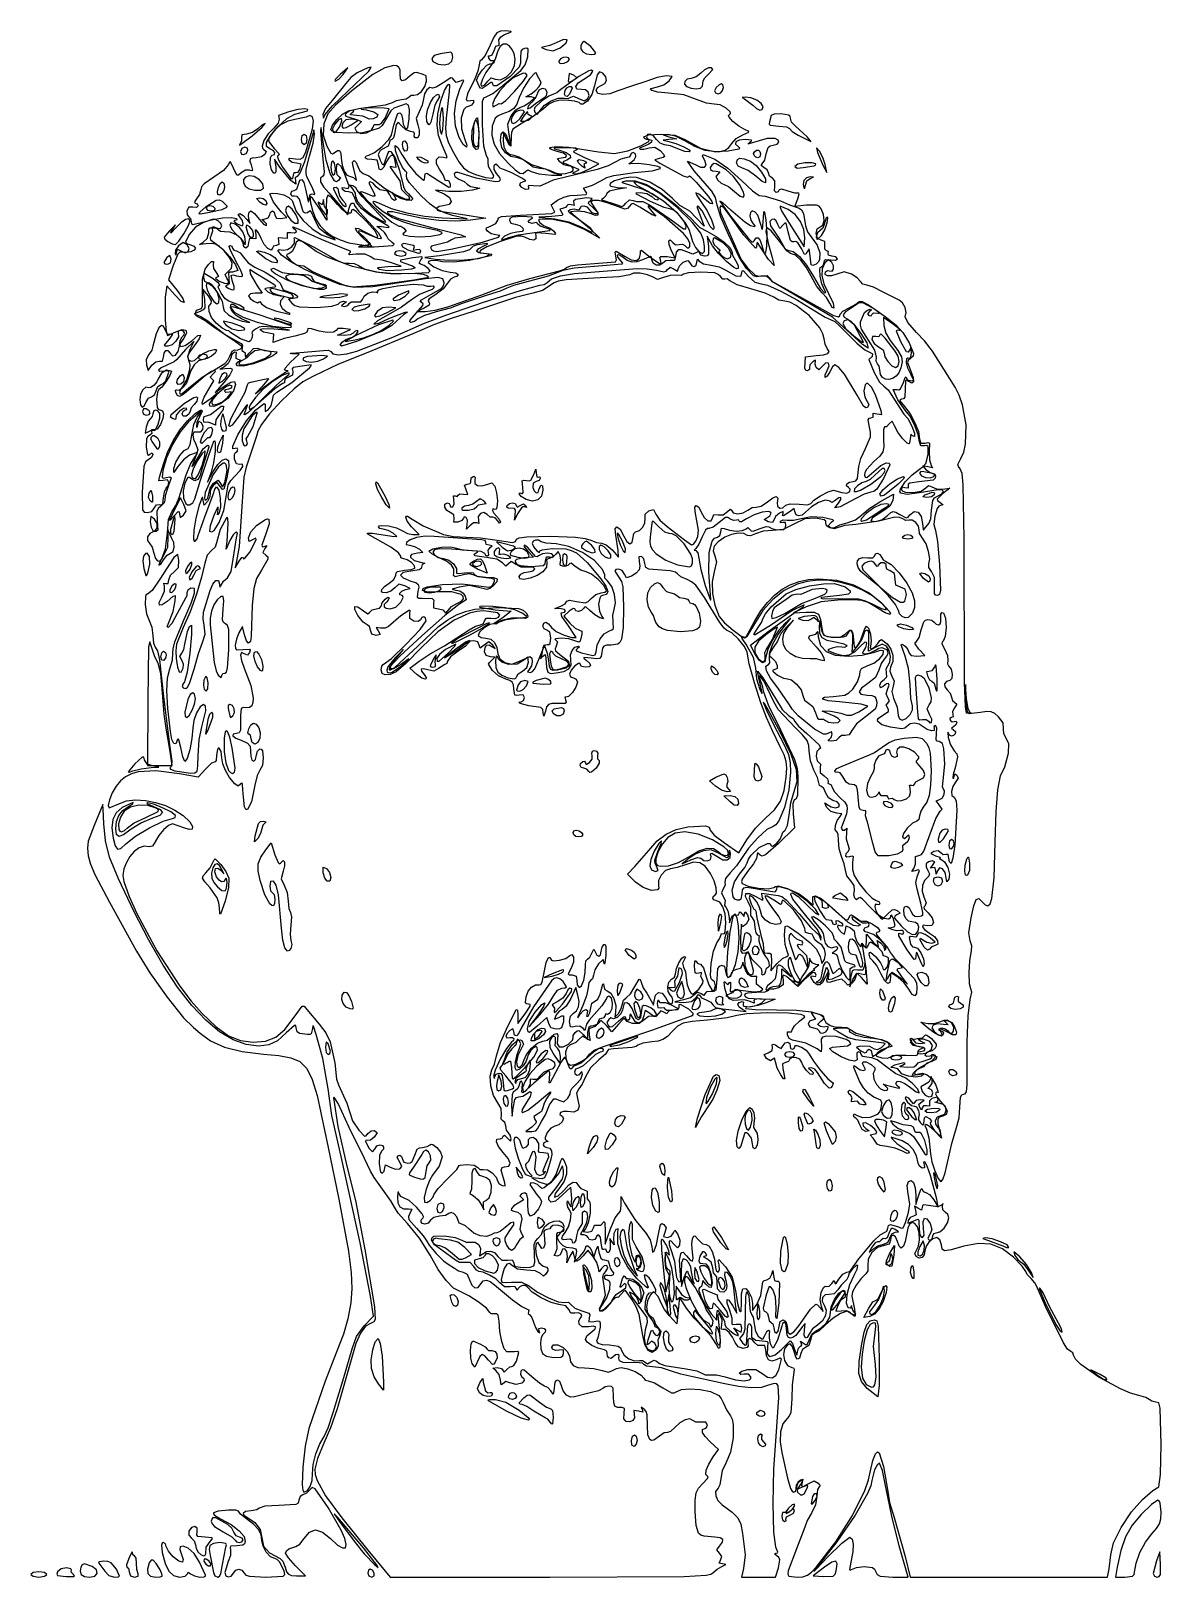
# Model space of a CAD drawing. Extents: x 10 to 161, y 0 to 206.
import ezdxf

# ---------------------------------------------------------------- set-up
doc = ezdxf.new("R2010")
doc.units = 0

msp = doc.modelspace()

# ---------------------------------------------------------------- linework, layer by layer
at = {"layer": 'Layer 1'}
for p, q in [((72.188345, 205.737436), (71.787446, 205.161874)), ((72.661078, 205.959979), (72.188345, 205.737436)), ((73.371474, 205.981074), (72.661078, 205.959979)), ((73.214107, 205.517242), (73.906991, 205.766585)), ((74.085188, 205.904256), (73.371474, 205.981074)), ((73.906991, 205.766585), (74.111795, 205.841374)), ((74.111795, 205.841374), (74.085188, 205.904256)), ((71.292553, 204.081717), (70.612309, 202.711395)), ((71.787446, 205.161874), (71.292553, 204.081717)), ((71.817487, 203.359228), (72.067386, 203.934168)), ((72.067386, 203.934168), (72.353004, 204.060903)), ((72.64067, 203.929257), (72.310671, 203.35323)), ((72.353004, 204.060903), (72.517443, 204.069282)), ((72.462812, 204.778713), (72.720819, 205.176255)), ((72.475771, 204.359706), (72.462812, 204.778713)), ((72.517443, 204.069282), (72.475771, 204.359706)), ((73.039179, 204.198735), (72.64067, 203.929257)), ((72.720819, 205.176255), (73.214107, 205.517242)), ((73.464709, 204.197849), (73.039179, 204.198735)), ((73.87577, 203.962787), (73.464709, 204.197849)), ((74.230872, 203.529733), (73.87577, 203.962787)), ((75.856442, 203.657325), (75.558124, 203.520188)), ((76.18312, 203.700171), (75.856442, 203.657325)), ((76.350287, 203.570145), (76.18312, 203.700171)), ((78.493105, 203.88275), (78.116559, 203.787191)), ((78.116559, 203.787191), (78.736169, 203.502456)), ((79.250475, 204.049791), (78.493105, 203.88275)), ((80.080606, 204.405214), (79.250475, 204.049791)), ((79.675176, 203.353671), (80.588254, 203.747283)), ((81.071598, 204.830207), (80.080606, 204.405214)), ((80.588254, 203.747283), (81.396892, 204.408737)), ((81.534184, 204.800546), (81.071598, 204.830207)), ((81.396892, 204.408737), (81.534184, 204.800546)), ((83.369555, 204.046086), (83.349827, 203.599403)), ((83.349827, 203.599403), (83.610723, 203.220057)), ((83.570501, 204.451924), (83.369555, 204.046086)), ((83.803428, 204.569168), (83.570501, 204.451924)), ((84.66672, 203.905328), (83.803428, 204.569168)), ((85.333118, 203.051649), (84.66672, 203.905328)), ((63.84644, 202.704824), (63.520281, 202.31915)), ((63.520281, 202.31915), (63.690943, 201.905297)), ((63.690943, 201.905297), (64.381279, 201.580874)), ((64.646569, 202.944714), (63.84644, 202.704824)), ((64.381279, 201.580874), (65.19117, 201.473877)), ((66.05768, 203.143328), (64.646569, 202.944714)), ((65.19117, 201.473877), (65.802093, 201.596705)), ((65.802093, 201.596705), (66.187856, 201.937218)), ((66.244609, 202.972715), (66.05768, 203.143328)), ((66.187856, 201.937218), (66.322264, 202.48328)), ((66.322264, 202.48328), (66.244609, 202.972715)), ((69.938944, 201.942515), (69.850044, 201.464457)), ((70.152728, 202.141438), (69.938944, 201.942515)), ((70.612309, 202.711395), (70.152728, 202.141438)), ((70.858631, 201.428529), (71.263625, 201.610507)), ((71.07608, 202.663682), (71.254806, 202.674486)), ((71.125689, 202.338288), (71.07608, 202.663682)), ((71.382423, 202.020082), (71.125689, 202.338288)), ((71.254806, 202.674486), (71.559827, 202.789315)), ((71.263625, 201.610507), (71.551492, 201.600365)), ((71.966712, 202.22928), (71.328537, 201.282071)), ((71.705304, 202.021493), (71.382423, 202.020082)), ((71.551492, 201.600365), (71.820309, 201.837343)), ((71.559827, 202.789315), (71.817487, 203.359228)), ((71.901051, 202.071235), (71.705304, 202.021493)), ((71.820309, 201.837343), (71.901051, 202.071235)), ((72.310671, 203.35323), (71.966712, 202.22928)), ((74.488523, 202.934874), (74.230872, 203.529733)), ((74.607236, 202.214396), (74.488523, 202.934874)), ((74.545519, 201.404485), (74.607236, 202.214396)), ((75.326013, 201.691486), (75.139377, 201.157672)), ((75.379134, 203.276457), (75.325159, 202.335466)), ((75.325159, 202.335466), (75.326013, 201.691486)), ((75.558124, 203.520188), (75.379134, 203.276457)), ((75.960865, 201.470719), (76.307293, 202.541841)), ((76.307293, 202.541841), (76.350287, 203.570145)), ((78.736169, 203.502456), (79.675176, 203.353671)), ((80.668687, 202.258913), (80.449518, 201.948838)), ((80.449518, 201.948838), (80.470293, 201.731201)), ((80.470293, 201.731201), (80.707829, 201.634281)), ((80.99677, 202.442617), (80.668687, 202.258913)), ((80.707829, 201.634281), (81.13894, 201.686354)), ((81.384914, 202.485793), (80.99677, 202.442617)), ((81.13894, 201.686354), (81.637239, 201.90834)), ((81.708897, 202.39648), (81.384914, 202.485793)), ((81.637239, 201.90834), (81.844496, 202.182713)), ((81.844496, 202.182713), (81.708897, 202.39648)), ((83.610723, 203.220057), (84.097375, 202.955275)), ((84.097375, 202.955275), (84.754914, 202.852286)), ((84.754914, 202.852286), (85.197739, 202.892254)), ((85.197739, 202.892254), (85.333118, 203.051649)), ((50.751349, 199.575066), (50.647643, 199.38794)), ((50.70831, 199.319214), (51.158675, 199.575066)), ((51.365888, 200.190223), (50.751349, 199.575066)), ((51.158675, 199.575066), (51.729955, 200.190223)), ((52.387533, 201.060879), (51.365888, 200.190223)), ((51.729955, 200.190223), (52.387533, 201.060879)), ((52.778455, 199.801506), (52.096844, 198.976314)), ((52.393883, 197.967369), (55.157458, 200.636311)), ((53.593681, 200.390954), (52.778455, 199.801506)), ((55.715288, 200.172584), (52.9167, 198.027341)), ((55.033368, 201.065818), (53.593681, 200.390954)), ((55.47294, 201.150407), (55.033368, 201.065818)), ((55.157458, 200.636311), (55.47294, 201.150407)), ((57.295303, 201.075663), (55.715288, 200.172584)), ((58.468985, 201.397517), (57.295303, 201.075663)), ((58.883462, 201.339845), (58.468985, 201.397517)), ((59.172369, 201.136098), (58.883462, 201.339845)), ((59.327711, 200.786019), (59.172369, 201.136098)), ((59.341493, 200.289354), (59.327711, 200.786019)), ((59.362114, 199.631059), (59.341493, 200.289354)), ((59.594567, 199.360842), (59.362114, 199.631059)), ((60.027244, 199.481415), (59.594567, 199.360842)), ((60.648535, 199.995489), (60.027244, 199.481415)), ((61.193798, 200.405153), (60.648535, 199.995489)), ((61.555175, 200.440695), (61.193798, 200.405153)), ((62.378559, 200.205745), (61.555175, 200.440695)), ((62.807449, 200.000605), (62.378559, 200.205745)), ((62.848459, 199.319214), (62.807449, 200.000605)), ((66.062796, 199.731479), (65.043444, 199.085322)), ((66.306698, 199.706184), (66.062796, 199.731479)), ((66.458789, 199.471967), (66.306698, 199.706184)), ((66.762928, 199.12889), (66.458789, 199.471967)), ((69.261258, 199.612373), (68.285826, 197.59779)), ((69.677095, 200.641205), (69.261258, 199.612373)), ((69.502558, 199.441275), (69.730744, 200.039179)), ((69.850044, 201.464457), (69.677095, 200.641205)), ((69.730744, 200.039179), (70.26522, 200.803175)), ((70.28524, 199.58565), (70.077635, 198.894767)), ((70.26522, 200.803175), (70.858631, 201.428529)), ((70.73421, 200.45764), (70.28524, 199.58565)), ((71.328537, 201.282071), (70.73421, 200.45764)), ((70.967645, 199.283231), (71.422596, 199.735183)), ((71.422596, 199.735183), (71.979412, 199.582034)), ((71.979412, 199.582034), (72.673657, 199.494027)), ((73.897113, 199.897064), (72.163518, 198.696693)), ((72.673657, 199.494027), (73.464078, 199.861698)), ((72.988357, 198.702911), (75.365728, 200.731384)), ((74.340908, 199.728436), (73.431573, 198.961547)), ((73.464078, 199.861698), (74.153693, 200.545151)), ((75.139377, 201.157672), (73.897113, 199.897064)), ((74.153693, 200.545151), (74.545519, 201.404485)), ((75.665633, 200.34571), (74.340908, 199.728436)), ((75.365728, 200.731384), (75.960865, 201.470719)), ((76.057741, 200.321467), (75.665633, 200.34571)), ((75.691634, 199.250268), (76.200048, 200.06287)), ((76.520723, 199.589089), (75.747434, 198.388453)), ((76.200048, 200.06287), (76.057741, 200.321467)), ((77.283209, 200.398053), (76.520723, 199.589089)), ((77.461566, 200.382988), (77.283209, 200.398053)), ((77.563888, 200.118256), (77.461566, 200.382988)), ((77.974521, 199.317097), (77.563888, 200.118256)), ((83.085569, 199.930225), (80.704318, 198.172686)), ((81.817332, 200.306992), (81.670797, 199.246057)), ((82.430107, 200.084742), (81.817332, 200.306992)), ((82.285468, 199.366486), (82.801627, 199.746913)), ((82.801627, 199.746913), (82.430107, 200.084742)), ((83.011293, 199.059382), (83.769958, 199.559456)), ((84.433269, 200.676527), (83.085569, 199.930225)), ((83.769958, 199.559456), (84.640129, 200.121122)), ((84.79114, 200.747392), (84.433269, 200.676527)), ((84.640129, 200.121122), (84.943298, 200.618495)), ((84.943298, 200.618495), (84.79114, 200.747392)), ((85.543373, 200.122137), (85.170134, 198.671866)), ((85.854083, 200.533829), (85.543373, 200.122137)), ((86.295496, 200.343329), (85.854083, 200.533829)), ((86.67503, 199.871069), (86.295496, 200.343329)), ((86.758164, 199.389152), (86.67503, 199.871069)), ((93.511791, 199.806577), (92.1248, 199.311453)), ((94.687379, 200.017009), (93.511791, 199.806577)), ((95.487215, 199.929873), (94.687379, 200.017009)), ((95.091663, 199.33897), (95.487215, 199.929873)), ((97.501495, 199.555856), (97.181034, 199.27128)), ((98.038417, 199.671992), (97.501495, 199.555856)), ((98.670992, 199.879249), (98.038417, 199.671992)), ((99.307007, 200.377548), (98.670992, 199.879249)), ((99.810443, 200.803053), (99.307007, 200.377548)), ((99.615688, 199.347789), (99.828281, 199.749515)), ((100.32777, 201.05056), (99.810443, 200.803053)), ((99.828281, 199.749515), (100.277147, 200.180345)), ((100.277147, 200.180345), (100.894508, 200.857326)), ((100.731591, 201.081505), (100.32777, 201.05056)), ((100.894508, 200.857326), (100.731591, 201.081505)), ((52.096844, 198.976314), (50.272982, 196.746051)), ((50.332866, 196.005306), (52.393883, 197.967369)), ((50.647643, 199.38794), (50.70831, 199.319214)), ((52.9167, 198.027341), (50.730535, 196.112815)), ((60.513069, 197.221243), (60.792822, 197.444243)), ((60.792822, 197.444243), (61.143483, 197.459016)), ((61.143483, 197.459016), (61.642702, 197.524246)), ((61.642702, 197.524246), (62.168083, 197.937735)), ((62.168083, 197.937735), (62.607407, 198.576914)), ((62.568723, 197.616559), (62.441706, 196.970418)), ((62.877872, 198.15465), (62.568723, 197.616559)), ((62.607407, 198.576914), (62.848459, 199.319214)), ((63.261303, 198.454285), (62.877872, 198.15465)), ((63.611165, 198.385058), (63.261303, 198.454285)), ((64.123707, 198.498917), (63.611165, 198.385058)), ((63.760655, 197.110895), (64.151533, 197.497513)), ((65.043444, 199.085322), (64.123707, 198.498917)), ((64.151533, 197.497513), (64.443589, 197.551879)), ((64.443589, 197.551879), (64.558374, 197.22336)), ((64.758046, 196.700896), (65.246076, 198.07555)), ((65.246076, 198.07555), (65.671168, 198.814477)), ((65.851658, 197.87106), (65.429736, 194.380322)), ((65.671168, 198.814477), (65.822544, 198.905379)), ((65.822544, 198.905379), (65.913102, 198.789154)), ((65.913102, 198.789154), (65.851658, 197.87106)), ((67.323448, 199.288522), (66.762928, 199.12889)), ((66.764885, 196.699088), (67.279703, 198.220663)), ((67.279703, 198.220663), (67.788409, 199.388535)), ((67.675884, 199.453953), (67.323448, 199.288522)), ((67.788409, 199.388535), (67.675884, 199.453953)), ((68.285826, 197.59779), (68.086154, 196.865643)), ((69.833816, 198.627769), (69.502558, 199.441275)), ((70.028566, 198.384832), (69.833816, 198.627769)), ((70.231618, 198.322572), (70.028566, 198.384832)), ((70.077635, 198.894767), (70.094349, 198.688699)), ((70.094349, 198.688699), (70.207408, 198.613658)), ((70.207408, 198.613658), (70.571916, 198.810332)), ((70.886859, 198.770644), (70.231618, 198.322572)), ((70.571916, 198.810332), (70.967645, 199.283231)), ((70.756331, 197.202546), (71.662794, 197.643298)), ((71.402267, 199.118527), (70.886859, 198.770644)), ((71.55728, 199.12937), (71.402267, 199.118527)), ((71.613934, 199.021117), (71.55728, 199.12937)), ((71.748679, 198.671365), (71.613934, 199.021117)), ((71.662794, 197.643298), (72.988357, 198.702911)), ((72.163518, 198.696693), (71.748679, 198.671365)), ((72.54787, 197.956565), (71.878942, 196.957602)), ((73.431573, 198.961547), (72.54787, 197.956565)), ((73.3802, 196.733285), (74.556588, 197.927946)), ((74.556588, 197.927946), (75.691634, 199.250268)), ((75.747434, 198.388453), (75.172053, 197.11929)), ((76.023659, 197.224065), (76.729215, 197.628702)), ((76.729215, 197.628702), (77.360456, 198.081873)), ((77.360456, 198.081873), (77.829971, 198.584157)), ((77.61116, 197.719719), (77.385514, 197.163608)), ((77.787769, 198.099352), (77.61116, 197.719719)), ((78.212294, 198.324733), (77.787769, 198.099352)), ((77.829971, 198.584157), (78.060434, 199.030812)), ((78.060434, 199.030812), (77.974521, 199.317097)), ((78.663894, 198.243197), (78.212294, 198.324733)), ((78.858583, 197.821671), (78.663894, 198.243197)), ((78.80011, 197.384447), (78.858583, 197.821671)), ((79.704192, 197.555324), (79.084008, 197.28492)), ((80.15319, 197.736608), (79.704192, 197.555324)), ((80.704318, 198.172686), (80.15319, 197.736608)), ((81.176323, 197.586192), (81.260648, 198.069322)), ((81.299895, 197.297267), (81.176323, 197.586192)), ((81.260648, 198.069322), (81.496558, 198.413716)), ((81.496558, 198.413716), (81.80913, 198.598797)), ((81.858254, 197.565555), (81.553245, 197.268427)), ((81.670797, 199.246057), (81.869868, 199.184976)), ((81.80913, 198.598797), (82.080295, 198.589079)), ((82.191982, 198.349075), (81.858254, 197.565555)), ((81.869868, 199.184976), (82.285468, 199.366486)), ((82.080295, 198.589079), (82.191982, 198.349075)), ((82.677978, 198.57009), (83.011293, 199.059382)), ((82.805899, 198.235579), (82.677978, 198.57009)), ((83.430939, 198.199849), (82.805899, 198.235579)), ((83.966577, 198.150179), (83.430939, 198.199849)), ((84.326466, 197.853025), (83.966577, 198.150179)), ((84.244092, 196.941843), (84.441879, 197.414781)), ((84.83107, 197.536969), (84.252294, 196.653359)), ((84.441879, 197.414781), (84.326466, 197.853025)), ((85.170134, 198.671866), (84.83107, 197.536969)), ((85.372276, 198.06791), (85.579533, 198.449484)), ((85.62158, 197.656847), (85.372276, 198.06791)), ((85.579533, 198.449484), (86.077832, 198.715964)), ((86.27821, 197.505406), (85.62158, 197.656847)), ((86.077832, 198.715964), (86.555549, 198.977482)), ((87.205244, 197.616961), (86.27821, 197.505406)), ((86.555549, 198.977482), (86.758164, 199.389152)), ((88.265761, 197.994885), (87.205244, 197.616961)), ((90.07904, 198.613658), (88.265761, 197.994885)), ((92.1248, 199.311453), (90.07904, 198.613658)), ((92.63773, 198.195659), (92.705368, 198.330609)), ((92.775984, 198.057592), (92.63773, 198.195659)), ((92.705368, 198.330609), (93.537676, 198.545219)), ((93.590807, 197.818044), (92.775984, 198.057592)), ((93.537676, 198.545219), (94.379228, 198.823032)), ((94.991121, 197.703844), (93.590807, 197.818044)), ((94.379228, 198.823032), (95.091663, 199.33897)), ((97.036836, 197.494249), (94.991121, 197.703844)), ((98.738329, 196.87799), (97.036836, 197.494249)), ((97.181034, 199.27128), (97.132103, 198.91401)), ((97.132103, 198.91401), (97.409767, 198.579791)), ((97.409767, 198.579791), (98.013613, 198.346511)), ((98.013613, 198.346511), (98.697759, 198.276446)), ((98.697759, 198.276446), (99.267342, 198.36652)), ((99.267342, 198.36652), (99.527493, 198.613658)), ((99.527493, 198.613658), (99.615688, 199.347789)), ((101.339008, 198.442561), (101.108909, 198.019668)), ((101.108909, 198.019668), (101.250814, 197.729596)), ((101.250814, 197.729596), (101.61595, 197.632235)), ((101.730101, 198.807432), (101.339008, 198.442561)), ((101.61595, 197.632235), (101.956282, 197.750807)), ((102.035701, 198.931864), (101.730101, 198.807432)), ((101.956282, 197.750807), (102.207581, 198.040895)), ((102.234607, 198.815524), (102.035701, 198.931864)), ((102.207581, 198.040895), (102.30562, 198.458083)), ((102.30562, 198.458083), (102.234607, 198.815524)), ((45.719676, 195.513798), (44.5481, 195.207939)), ((45.343615, 194.913017), (46.99757, 195.372687)), ((46.664768, 195.597406), (45.719676, 195.513798)), ((47.073743, 195.511405), (46.664768, 195.597406)), ((46.99757, 195.372687), (47.073743, 195.511405)), ((49.406823, 195.680794), (49.060836, 194.856572)), ((49.33177, 194.825881), (50.332866, 196.005306)), ((50.272982, 196.746051), (49.406823, 195.680794)), ((50.730535, 196.112815), (49.718657, 194.965702)), ((51.660893, 194.900714), (52.463733, 195.363162)), ((52.463733, 195.363162), (53.817078, 195.677619)), ((53.093089, 195.42772), (52.648418, 195.332415)), ((53.186796, 195.32731), (53.093089, 195.42772)), ((53.817078, 195.677619), (55.691652, 195.91032)), ((55.650729, 195.74134), (54.079633, 195.662229)), ((54.079633, 195.662229), (54.187054, 195.590031)), ((54.187054, 195.590031), (54.829462, 195.476756)), ((54.829462, 195.476756), (55.844846, 195.208998)), ((57.20798, 195.719776), (55.650729, 195.74134)), ((55.691652, 195.91032), (57.389925, 196.145844)), ((57.855592, 195.597406), (57.20798, 195.719776)), ((57.323603, 194.37503), (57.855592, 195.597406)), ((57.389925, 196.145844), (58.319848, 196.467357)), ((58.085603, 195.352622), (57.502814, 194.380322)), ((58.478951, 195.714528), (58.085603, 195.352622)), ((58.319848, 196.467357), (58.822071, 196.737408)), ((59.509768, 196.070129), (58.478951, 195.714528)), ((58.822071, 196.737408), (59.492835, 196.849768)), ((59.492835, 196.849768), (60.118707, 196.958909)), ((60.107534, 196.300283), (59.509768, 196.070129)), ((60.4512, 196.124897), (60.107534, 196.300283)), ((60.118707, 196.958909), (60.513069, 197.221243)), ((60.580885, 195.473923), (60.4512, 196.124897)), ((60.536705, 194.277311), (60.580885, 195.473923)), ((62.271535, 196.109684), (61.862445, 195.235456)), ((62.441706, 196.970418), (62.271535, 196.109684)), ((62.816489, 194.627399), (62.982156, 195.50376)), ((62.982156, 195.50376), (63.349404, 196.442662)), ((63.349404, 196.442662), (63.760655, 197.110895)), ((63.955476, 196.092706), (63.694421, 194.90702)), ((64.246165, 196.698426), (63.955476, 196.092706)), ((64.558374, 197.22336), (64.246165, 196.698426)), ((64.351062, 194.94997), (64.758046, 196.700896)), ((64.818724, 195.674312), (64.627943, 194.785217)), ((64.925897, 195.79516), (64.818724, 195.674312)), ((65.008827, 195.588851), (64.925897, 195.79516)), ((65.083308, 194.293186), (65.008827, 195.588851)), ((66.574015, 194.995479), (66.764885, 196.699088)), ((67.790945, 195.522953), (67.43669, 194.412557)), ((68.098107, 195.849599), (67.790945, 195.522953)), ((68.086154, 196.865643), (68.255664, 196.685991)), ((68.484793, 195.967823), (68.098107, 195.849599)), ((68.255664, 196.685991), (68.663299, 196.74076)), ((68.833338, 196.113829), (68.484793, 195.967823)), ((68.663299, 196.74076), (69.060836, 196.788164)), ((69.074991, 196.464887), (68.833338, 196.113829)), ((69.060836, 196.788164), (69.074991, 196.464887)), ((70.259619, 193.471566), (70.266543, 196.58933)), ((70.266543, 196.58933), (70.435088, 197.089183)), ((70.435088, 197.089183), (70.756331, 197.202546)), ((71.878942, 196.957602), (71.613934, 196.20877)), ((71.613934, 196.20877), (71.71624, 195.898855)), ((71.71624, 195.898855), (72.087362, 196.097998)), ((72.087362, 196.097998), (72.476697, 196.320425)), ((72.476697, 196.320425), (72.747762, 196.303668)), ((72.747762, 196.303668), (73.3802, 196.733285)), ((74.433336, 195.678236), (73.823868, 195.27893)), ((74.113013, 194.697117), (74.714191, 195.472258)), ((74.834577, 196.245619), (74.433336, 195.678236)), ((74.714191, 195.472258), (75.224617, 195.799195)), ((75.172053, 197.11929), (74.834577, 196.245619)), ((75.347251, 195.425339), (74.907717, 195.290941)), ((75.224617, 195.799195), (75.798895, 196.007334)), ((75.701655, 195.401383), (75.347251, 195.425339)), ((75.84727, 195.201942), (75.701655, 195.401383)), ((75.798895, 196.007334), (76.552826, 196.49699)), ((76.729215, 197.205368), (76.023659, 197.224065)), ((76.349802, 195.959841), (76.242734, 195.631273)), ((76.242734, 195.631273), (76.636655, 195.768195)), ((76.843162, 196.514629), (76.349802, 195.959841)), ((76.552826, 196.49699), (77.188444, 197.082822)), ((76.636655, 195.768195), (77.34834, 196.332948)), ((77.188444, 197.082822), (76.729215, 197.205368)), ((77.385514, 197.163608), (76.843162, 196.514629)), ((78.371044, 195.630214), (77.013069, 194.586653)), ((77.249474, 195.796814), (77.138956, 195.471431)), ((77.138956, 195.471431), (77.219929, 195.167017)), ((78.120924, 196.634573), (77.249474, 195.796814)), ((77.34834, 196.332948), (78.595058, 197.202546)), ((77.543868, 194.854412), (77.931835, 195.378684)), ((77.931835, 195.378684), (78.532473, 196.086615)), ((79.084008, 197.28492), (78.120924, 196.634573)), ((79.090882, 196.218709), (78.371044, 195.630214)), ((78.532473, 196.086615), (79.407682, 196.671483)), ((78.595058, 197.202546), (78.80011, 197.384447)), ((79.724697, 196.567325), (79.090882, 196.218709)), ((79.407682, 196.671483), (80.343745, 197.022789)), ((80.412818, 196.730402), (79.724697, 196.567325)), ((80.343745, 197.022789), (81.126946, 197.030038)), ((81.295573, 196.762279), (80.412818, 196.730402)), ((81.126946, 197.030038), (81.6577, 196.989115)), ((82.504059, 196.657813), (81.295573, 196.762279)), ((81.553245, 197.268427), (81.299895, 197.297267)), ((81.6577, 196.989115), (82.009596, 197.184202)), ((82.009596, 197.184202), (82.385305, 197.317331)), ((82.385305, 197.317331), (83.047822, 197.014163)), ((83.113791, 196.440898), (82.504059, 196.657813)), ((83.047822, 197.014163), (83.778249, 196.673203)), ((83.338365, 196.237099), (83.113791, 196.440898)), ((83.618352, 196.221261), (83.338365, 196.237099)), ((84.252294, 196.653359), (83.618352, 196.221261)), ((83.778249, 196.673203), (84.244092, 196.941843)), ((100.06473, 196.359407), (98.738329, 196.87799)), ((101.079716, 196.232407), (100.06473, 196.359407)), ((101.877083, 196.131176), (101.079716, 196.232407)), ((102.699849, 195.718894), (101.877083, 196.131176)), ((103.218874, 195.219234), (102.699849, 195.718894)), ((105.199458, 197.174677), (104.819031, 197.112544)), ((104.819031, 197.112544), (105.127844, 196.943254)), ((105.127844, 196.943254), (106.227453, 196.088826)), ((105.963305, 197.069653), (105.199458, 197.174677)), ((106.744317, 196.757296), (105.963305, 197.069653)), ((106.227453, 196.088826), (106.723371, 195.64502)), ((106.723371, 195.64502), (107.162932, 195.461498)), ((107.352357, 196.337716), (106.744317, 196.757296)), ((107.162932, 195.461498), (107.477213, 195.54719)), ((107.59729, 195.911026), (107.352357, 196.337716)), ((107.477213, 195.54719), (107.59729, 195.911026)), ((40.940989, 193.467509), (40.393081, 192.96921)), ((41.362162, 193.674766), (40.940989, 193.467509)), ((40.990158, 193.191416), (41.362162, 193.674766)), ((43.118644, 193.697344), (42.546085, 193.06058)), ((43.433278, 193.472933), (42.589383, 192.734717)), ((43.050558, 193.236263), (44.239816, 194.334064)), ((43.247761, 194.246266), (43.118644, 193.697344)), ((44.5481, 195.207939), (43.138047, 194.738392)), ((43.138047, 194.738392), (43.247761, 194.246266)), ((44.380823, 193.987509), (43.433278, 193.472933)), ((44.239816, 194.334064), (45.343615, 194.913017)), ((45.336206, 194.211341), (44.380823, 193.987509)), ((46.814346, 194.510497), (45.336206, 194.211341)), ((47.310352, 194.7331), (46.814346, 194.510497)), ((47.689203, 194.552693), (47.310352, 194.7331)), ((47.661091, 192.938678), (47.806446, 193.973525)), ((47.806446, 193.973525), (47.689203, 194.552693)), ((49.060836, 194.856572), (49.119177, 194.396329)), ((49.173373, 193.611354), (49.113863, 192.139399)), ((49.119177, 194.396329), (49.33177, 194.825881)), ((49.718657, 194.965702), (49.173373, 193.611354)), ((50.094476, 192.811165), (50.320458, 193.45697)), ((50.320458, 193.45697), (50.894532, 194.209401)), ((50.646926, 193.601035), (50.339877, 192.948528)), ((51.188033, 194.22241), (50.646926, 193.601035)), ((50.894532, 194.209401), (51.660893, 194.900714)), ((51.529048, 194.351923), (51.188033, 194.22241)), ((51.308385, 193.281419), (51.594367, 194.026089)), ((51.594367, 194.026089), (51.529048, 194.351923)), ((51.701027, 193.773544), (51.585415, 193.271072)), ((52.100416, 194.154368), (51.701027, 193.773544)), ((52.251669, 195.10872), (52.023659, 194.849969)), ((52.023659, 194.849969), (52.085202, 194.649492)), ((52.085202, 194.649492), (53.401064, 194.234977)), ((52.833444, 194.228275), (52.100416, 194.154368)), ((52.136697, 193.134227), (52.794992, 193.501905)), ((52.648418, 195.332415), (52.251669, 195.10872)), ((52.719646, 194.922343), (52.9167, 195.085878)), ((52.742825, 194.816091), (52.719646, 194.922343)), ((53.513248, 194.738392), (52.742825, 194.816091)), ((52.794992, 193.501905), (53.753842, 194.130202)), ((53.753842, 194.130202), (52.833444, 194.228275)), ((52.9167, 195.085878), (53.186796, 195.32731)), ((53.753842, 193.504374), (53.320851, 193.030814)), ((53.401064, 194.234977), (54.170253, 193.956592)), ((54.366309, 194.64076), (53.513248, 194.738392)), ((54.170253, 193.956592), (53.753842, 193.504374)), ((54.836518, 194.413483), (54.366309, 194.64076)), ((55.211096, 194.227227), (54.836518, 194.413483)), ((55.753256, 194.29054), (55.211096, 194.227227)), ((55.738924, 193.190049), (55.878139, 193.548604)), ((56.213725, 194.528478), (55.753256, 194.29054)), ((55.844846, 195.208998), (56.343233, 194.866097)), ((55.878139, 193.548604), (56.265269, 193.548119)), ((56.343233, 194.866097), (56.213725, 194.528478)), ((56.265269, 193.548119), (56.52638, 193.5279)), ((56.52638, 193.5279), (56.793113, 193.661537)), ((56.920025, 193.408022), (56.526677, 193.046116)), ((56.793113, 193.661537), (57.323603, 194.37503)), ((57.502814, 194.380322), (56.920025, 193.408022)), ((58.167448, 192.127129), (58.504351, 193.433113)), ((58.504351, 193.433113), (58.913926, 194.756031)), ((58.781281, 193.485324), (58.561148, 192.234726)), ((59.050451, 193.837044), (58.781281, 193.485324)), ((58.913926, 194.756031), (59.017555, 194.988952)), ((59.017555, 194.988952), (59.266704, 195.085878)), ((59.506946, 193.337863), (59.050451, 193.837044)), ((59.266704, 195.085878), (59.515853, 194.847532)), ((60.071302, 192.828319), (59.506946, 193.337863)), ((59.515853, 194.847532), (59.619482, 194.274489)), ((59.619482, 194.274489), (59.73559, 193.585337)), ((59.73559, 193.585337), (60.014946, 193.067635)), ((60.350438, 193.118435), (60.536705, 194.277311)), ((61.862445, 195.235456), (61.478975, 194.355583)), ((61.478975, 194.355583), (61.676531, 193.488146)), ((61.676531, 193.488146), (61.876368, 192.783048)), ((62.861098, 193.926126), (62.816489, 194.627399)), ((63.124684, 193.512488), (62.861098, 193.926126)), ((63.271798, 193.55943), (63.124684, 193.512488)), ((63.428206, 193.838014), (63.271798, 193.55943)), ((63.694421, 194.90702), (63.428206, 193.838014)), ((64.239286, 193.441933), (64.351062, 194.94997)), ((64.425167, 192.080474), (64.239286, 193.441933)), ((64.627943, 194.785217), (64.565385, 193.652409)), ((64.565385, 193.652409), (64.630556, 192.678152)), ((65.008563, 192.860907), (65.083308, 194.293186)), ((65.429736, 194.380322), (65.347108, 193.063369)), ((66.710237, 193.304966), (66.574015, 194.995479)), ((67.176692, 191.822682), (66.710237, 193.304966)), ((67.43669, 194.412557), (67.465022, 192.972953)), ((68.917012, 192.722773), (69.207282, 193.804941)), ((69.091571, 193.321988), (69.04302, 191.247742)), ((69.258303, 194.032318), (69.091571, 193.321988)), ((69.207282, 193.804941), (69.474429, 194.387251)), ((69.381786, 194.092583), (69.258303, 194.032318)), ((69.51367, 193.982565), (69.381786, 194.092583)), ((69.474429, 194.387251), (69.625457, 194.439104)), ((69.747606, 193.33062), (69.51367, 193.982565)), ((69.625457, 194.439104), (69.778783, 192.493312)), ((69.850044, 192.234373), (69.747606, 193.33062)), ((70.453691, 190.632894), (70.259619, 193.471566)), ((71.567015, 193.330807), (71.508828, 192.135524)), ((71.985365, 194.37137), (71.567015, 193.330807)), ((72.348015, 194.680927), (71.985365, 194.37137)), ((72.86171, 194.909489), (72.348015, 194.680927)), ((73.823868, 195.27893), (72.86171, 194.909489)), ((73.651536, 193.600153), (74.113013, 194.697117)), ((73.765527, 192.494724), (73.651536, 193.600153)), ((74.219701, 194.600478), (74.096036, 194.162482)), ((74.096036, 194.162482), (74.1464, 193.815767)), ((74.1464, 193.815767), (74.381477, 193.674766)), ((74.506714, 195.015322), (74.219701, 194.600478)), ((75.557992, 193.701577), (74.331868, 192.896273)), ((74.381477, 193.674766), (74.754573, 193.863331)), ((74.907717, 195.290941), (74.506714, 195.015322)), ((74.754573, 193.863331), (75.242432, 194.304872)), ((75.242432, 194.304872), (75.84727, 195.201942)), ((75.754842, 194.698881), (75.314399, 193.982256)), ((75.314399, 193.982256), (75.834923, 193.960163)), ((77.013069, 194.586653), (75.557992, 193.701577)), ((76.167989, 195.178262), (75.754842, 194.698881)), ((75.834923, 193.960163), (76.353523, 194.12975)), ((76.273509, 195.231041), (76.167989, 195.178262)), ((76.288242, 195.139853), (76.273509, 195.231041)), ((76.335823, 194.852604), (76.288242, 195.139853)), ((76.57364, 194.7331), (76.335823, 194.852604)), ((76.353523, 194.12975), (76.721145, 194.390023)), ((76.830336, 194.628601), (76.57364, 194.7331)), ((76.721145, 194.390023), (76.830336, 194.628601)), ((77.219929, 195.167017), (77.543868, 194.854412)), ((103.012293, 194.731776), (103.105015, 194.855867)), ((103.075828, 194.522017), (103.012293, 194.731776)), ((103.569227, 193.941113), (103.075828, 194.522017)), ((103.105015, 194.855867), (103.261626, 195.006534)), ((103.261626, 195.006534), (103.218874, 195.219234)), ((104.380324, 193.304382), (103.569227, 193.941113)), ((105.304233, 192.803052), (104.380324, 193.304382)), ((108.441488, 193.880083), (108.395643, 193.601785)), ((108.395643, 193.601785), (108.552569, 193.431173)), ((108.655624, 194.711228), (108.441488, 193.880083)), ((108.552569, 193.431173), (109.676211, 193.321988)), ((109.044297, 194.893085), (108.655624, 194.711228)), ((109.978541, 194.946883), (109.044297, 194.893085)), ((109.676211, 193.321988), (110.699487, 193.230133)), ((110.987619, 194.797482), (109.978541, 194.946883)), ((111.186481, 194.623926), (110.987619, 194.797482)), ((111.215381, 194.36868), (111.186481, 194.623926)), ((111.380569, 193.834486), (111.215381, 194.36868)), ((111.898712, 193.310346), (111.380569, 193.834486)), ((113.465046, 191.910876), (111.898712, 193.310346)), ((38.221424, 191.300879), (37.984313, 190.837725)), ((38.281396, 192.144944), (38.211149, 191.777526)), ((38.211149, 191.777526), (38.221424, 191.300879)), ((38.889541, 192.263654), (38.281396, 192.144944)), ((38.297668, 191.000709), (39.631786, 192.029409)), ((39.688142, 192.470911), (38.889541, 192.263654)), ((39.631786, 192.029409), (40.990158, 193.191416)), ((40.393081, 192.96921), (39.688142, 192.470911)), ((41.2106, 191.392425), (40.974608, 190.640484)), ((41.770641, 192.273416), (41.2106, 191.392425)), ((41.571139, 191.154696), (42.058948, 192.002268)), ((42.546085, 193.06058), (41.770641, 192.273416)), ((41.944951, 191.839968), (41.839807, 191.509955)), ((41.839807, 191.509955), (41.90178, 191.174981)), ((42.589383, 192.734717), (41.944951, 191.839968)), ((42.058948, 192.002268), (43.050558, 193.236263)), ((46.213918, 191.558098), (46.317547, 192.056397)), ((46.317547, 191.059799), (46.213918, 191.558098)), ((46.317547, 192.056397), (46.566696, 192.263654)), ((46.566696, 192.263654), (46.815845, 192.056397)), ((47.74568, 192.440043), (46.627815, 188.568128)), ((46.786659, 189.885153), (47.252144, 191.391234)), ((46.815845, 192.056397), (46.919474, 191.558098)), ((46.919474, 191.558098), (46.815845, 191.059799)), ((47.252144, 191.391234), (47.661091, 192.938678)), ((47.871798, 192.822146), (47.74568, 192.440043)), ((47.749517, 191.038368), (47.928066, 192.263654)), ((47.928066, 192.263654), (47.871798, 192.822146)), ((48.772099, 193.14733), (48.732753, 192.616432)), ((48.732753, 192.616432), (49.034378, 188.912263)), ((48.845113, 193.094887), (48.772099, 193.14733)), ((49.101406, 191.20532), (48.845113, 193.094887)), ((49.113863, 192.139399), (49.559312, 190.639464)), ((50.289829, 192.629346), (50.094476, 192.811165)), ((50.813079, 192.493853), (50.289829, 192.629346)), ((50.339877, 192.948528), (50.420443, 192.502132)), ((50.420443, 192.502132), (50.591976, 192.451106)), ((50.591976, 192.451106), (50.808719, 192.574143)), ((50.808719, 192.574143), (51.308385, 193.281419)), ((52.466423, 192.367371), (50.813079, 192.493853)), ((51.585415, 193.271072), (51.732071, 193.057625)), ((51.732071, 193.057625), (52.136697, 193.134227)), ((54.300808, 192.442766), (52.466423, 192.367371)), ((53.320851, 193.030814), (53.508309, 192.595618)), ((53.508309, 192.595618), (54.09214, 192.34912)), ((54.09214, 192.34912), (54.83277, 192.412482)), ((55.562535, 192.731085), (54.300808, 192.442766)), ((54.83277, 192.412482), (55.468823, 192.71602)), ((55.468823, 192.71602), (55.738924, 193.190049)), ((56.526677, 193.046116), (55.562535, 192.731085)), ((56.926331, 190.62037), (57.824619, 191.52309)), ((57.824619, 191.52309), (58.167448, 192.127129)), ((57.959221, 191.402655), (57.855592, 191.028931)), ((58.20837, 191.558098), (57.959221, 191.402655)), ((58.457519, 191.756844), (58.20837, 191.558098)), ((58.561148, 192.234726), (58.457519, 191.756844)), ((59.619482, 190.89417), (59.723111, 191.32844)), ((59.723111, 191.32844), (59.97226, 191.381709)), ((59.97226, 191.381709), (60.221409, 191.020464)), ((60.014946, 193.067635), (60.206604, 192.96673)), ((60.718738, 192.616432), (60.071302, 192.828319)), ((60.206604, 192.96673), (60.350438, 193.118435)), ((61.157903, 192.519947), (60.718738, 192.616432)), ((61.222152, 192.287996), (61.157903, 192.519947)), ((61.173205, 191.997748), (61.222152, 192.287996)), ((61.340686, 191.760945), (61.173205, 191.997748)), ((61.67782, 191.761789), (61.340686, 191.760945)), ((61.86659, 192.155042), (61.67782, 191.761789)), ((61.876368, 192.783048), (61.86659, 192.155042)), ((64.911152, 190.769286), (64.425167, 192.080474)), ((64.630556, 192.678152), (64.822958, 192.264712)), ((64.822958, 192.264712), (65.008563, 192.860907)), ((65.347108, 193.063369), (65.438379, 192.087265)), ((65.438379, 192.087265), (65.778887, 191.111161)), ((67.721073, 190.888305), (67.176692, 191.822682)), ((67.465022, 192.972953), (67.918937, 191.540459)), ((67.918937, 191.540459), (68.204511, 190.805534)), ((68.866587, 191.604224), (68.917012, 192.722773)), ((69.04119, 190.691653), (68.866587, 191.604224)), ((69.04302, 191.247742), (69.168813, 190.787543)), ((69.74743, 190.892582), (69.850044, 192.234373)), ((69.778783, 192.493312), (69.764716, 190.620458)), ((71.508828, 192.135524), (71.832833, 190.935048)), ((72.672268, 191.401817), (72.769954, 192.27174)), ((72.846061, 190.481982), (72.672268, 191.401817)), ((72.769954, 192.27174), (73.017461, 192.576083)), ((73.017461, 192.576083), (73.34646, 192.310314)), ((73.056796, 192.440043), (73.040921, 191.36407)), ((73.040921, 191.36407), (73.129011, 190.561065)), ((73.541513, 191.381709), (73.056796, 192.440043)), ((73.34646, 192.310314), (73.688621, 191.469904)), ((73.858401, 190.784274), (73.541513, 191.381709)), ((73.688621, 191.469904), (73.931774, 190.81625)), ((74.05163, 190.855011), (73.765527, 192.494724)), ((74.09608, 191.979315), (74.048852, 190.67655)), ((74.12433, 192.492001), (74.09608, 191.979315)), ((74.331868, 192.896273), (74.12433, 192.492001)), ((91.337135, 190.682944), (92.389615, 191.288928)), ((91.72228, 191.910876), (92.361161, 192.160775)), ((91.825909, 191.661727), (91.72228, 191.910876)), ((92.075058, 191.558098), (91.825909, 191.661727)), ((92.218214, 192.217754), (92.075058, 191.910876)), ((92.075058, 191.910876), (92.178687, 191.661727)), ((92.44557, 191.484508), (92.075058, 191.558098)), ((92.178687, 191.661727), (92.427836, 191.558098)), ((92.56758, 192.239974), (92.218214, 192.217754)), ((92.361161, 192.160775), (93.927142, 192.261185)), ((92.389615, 191.288928), (92.44557, 191.484508)), ((92.427836, 191.558098), (92.777659, 191.453946)), ((93.003002, 192.00945), (92.56758, 192.239974)), ((92.777659, 191.453946), (92.746218, 191.206422)), ((93.404326, 191.558098), (93.003002, 192.00945)), ((93.905976, 191.059799), (93.404326, 191.558098)), ((93.927142, 192.261185), (95.877299, 192.099965)), ((94.936088, 192.222026), (94.283228, 192.149398)), ((94.283228, 192.149398), (95.073671, 191.910876)), ((95.073671, 191.551748), (94.315419, 191.452882)), ((94.315419, 191.452882), (94.897282, 191.31327)), ((94.897282, 191.31327), (95.971822, 191.021313)), ((95.949575, 192.005024), (94.936088, 192.222026)), ((95.073671, 191.910876), (96.132005, 191.641706)), ((96.132005, 191.641706), (95.073671, 191.551748)), ((95.877299, 192.099965), (97.190339, 191.540812)), ((97.092972, 191.424748), (95.949575, 192.005024)), ((98.512353, 190.601634), (97.092972, 191.424748)), ((97.190339, 191.540812), (99.268411, 190.406052)), ((103.418635, 191.007764), (104.008832, 191.689861)), ((103.953622, 191.239143), (103.902657, 190.917756)), ((104.414428, 191.468123), (103.953622, 191.239143)), ((104.008832, 191.689861), (104.901713, 192.174048)), ((105.236852, 191.552806), (104.414428, 191.468123)), ((104.901713, 192.174048), (105.71469, 192.507865)), ((106.03003, 191.471844), (105.236852, 191.552806)), ((105.649228, 192.639682), (105.304233, 192.803052)), ((105.71469, 192.507865), (105.649228, 192.639682)), ((105.8334, 191.166514), (106.044444, 191.354369)), ((108.129103, 191.665739), (106.009789, 191.032459)), ((106.044444, 191.354369), (106.03003, 191.471844)), ((109.204899, 191.678043), (108.129103, 191.665739)), ((109.608736, 191.433369), (109.204899, 191.678043)), ((109.685515, 191.171365), (109.608736, 191.433369)), ((110.699487, 193.230133), (111.12507, 193.009427)), ((111.12507, 193.009427), (111.461929, 192.624722)), ((111.461929, 192.624722), (112.271598, 192.138418)), ((112.271598, 192.138418), (113.840049, 191.304451)), ((113.904035, 191.368877), (113.465046, 191.910876)), ((113.840049, 191.304451), (113.941049, 191.266996)), ((113.941049, 191.266996), (113.904035, 191.368877)), ((37.984313, 190.837725), (37.986341, 190.791456)), ((37.986341, 190.791456), (38.297668, 191.000709)), ((38.264154, 190.335634), (38.100024, 189.941316)), ((38.100024, 189.941316), (38.222107, 189.608283)), ((38.222107, 189.608283), (38.507042, 189.532094)), ((38.658472, 190.499764), (38.264154, 190.335634)), ((38.507042, 189.532094), (38.832854, 189.695353)), ((39.012087, 190.376733), (38.658472, 190.499764)), ((38.832854, 189.695353), (39.077572, 190.080664)), ((39.077572, 190.080664), (39.012087, 190.376733)), ((40.878862, 189.231715), (40.187764, 189.088652)), ((41.354092, 189.566137), (40.878862, 189.231715)), ((40.974608, 190.640484), (41.012082, 190.382557)), ((41.012082, 190.382557), (41.171309, 190.240472)), ((41.171309, 190.240472), (41.492045, 189.949772)), ((41.492045, 189.949772), (41.354092, 189.566137)), ((41.560043, 190.618275), (41.571139, 191.154696)), ((41.998574, 190.317731), (41.560043, 190.618275)), ((41.90178, 191.174981), (42.591241, 190.340661)), ((42.442898, 190.083921), (41.998574, 190.317731)), ((42.067939, 189.095013), (42.158374, 189.346559)), ((42.158374, 189.346559), (42.311135, 189.44143)), ((42.311135, 189.44143), (42.634765, 189.546056)), ((42.666823, 189.793458), (42.442898, 190.083921)), ((42.591241, 190.340661), (43.150173, 189.705573)), ((42.634765, 189.546056), (42.666823, 189.793458)), ((43.132049, 189.44143), (43.025141, 189.327676)), ((43.025141, 189.327676), (43.084292, 189.005793)), ((43.222124, 189.512382), (43.132049, 189.44143)), ((43.150173, 189.705573), (43.222124, 189.512382)), ((46.566696, 190.852542), (46.317547, 191.059799)), ((46.437888, 189.130588), (46.786659, 189.885153)), ((46.815845, 191.059799), (46.566696, 190.852542)), ((46.826826, 187.59768), (47.274369, 189.33101)), ((47.274369, 189.33101), (47.749517, 191.038368)), ((49.484484, 188.798106), (49.101406, 191.20532)), ((49.559312, 190.639464), (50.113967, 189.744202)), ((50.113967, 189.744202), (50.338676, 189.645093)), ((50.338676, 189.645093), (50.551676, 189.757519)), ((50.551676, 189.757519), (50.977397, 190.085189)), ((50.977397, 190.085189), (51.274563, 190.081766)), ((51.274563, 190.081766), (51.448763, 189.743182)), ((51.448763, 189.743182), (51.505588, 189.065369)), ((54.68059, 189.119696), (54.822936, 189.346974)), ((54.822936, 189.346974), (55.165307, 189.44143)), ((55.165307, 189.44143), (55.898065, 189.799604)), ((55.898065, 189.799604), (56.926331, 190.62037)), ((56.664613, 190.074314), (56.385434, 189.56111)), ((56.385434, 189.56111), (56.664261, 188.771152)), ((57.487997, 190.499764), (56.664613, 190.074314)), ((57.150168, 188.176236), (57.724711, 189.764927)), ((57.747598, 190.655207), (57.487997, 190.499764)), ((57.724711, 189.764927), (57.884, 190.010867)), ((57.855592, 191.028931), (57.747598, 190.655207)), ((58.155189, 189.410871), (57.810458, 189.113958)), ((57.884, 190.010867), (58.100894, 189.957621)), ((58.100894, 189.957621), (58.646608, 189.08874)), ((58.441578, 189.430169), (58.155189, 189.410871)), ((58.561148, 189.11758), (58.441578, 189.430169)), ((58.716547, 190.080316), (58.675448, 190.731892)), ((58.675448, 190.731892), (59.014424, 190.466823)), ((59.111923, 188.922361), (58.716547, 190.080316)), ((59.014424, 190.466823), (59.563743, 189.563844)), ((59.563743, 189.563844), (60.400929, 188.257154)), ((59.723111, 190.331842), (59.619482, 190.89417)), ((59.97226, 189.970597), (59.723111, 190.331842)), ((60.221409, 190.023866), (59.97226, 189.970597)), ((60.221409, 191.020464), (60.325038, 190.458136)), ((60.325038, 190.458136), (60.221409, 190.023866)), ((61.759081, 188.884394), (61.563509, 189.25287)), ((61.563509, 189.25287), (62.074111, 189.194838)), ((62.074111, 189.194838), (62.997331, 188.693188)), ((64.184209, 188.899254), (64.509332, 189.246658)), ((64.509332, 189.246658), (65.113294, 189.20648)), ((65.570626, 189.24189), (64.911152, 190.769286)), ((65.113294, 189.20648), (65.473375, 189.100972)), ((65.473375, 189.100972), (65.570626, 189.24189)), ((65.778887, 191.111161), (66.443972, 189.794208)), ((66.443972, 189.794208), (67.144838, 188.556624)), ((68.135543, 190.499764), (67.721073, 190.888305)), ((68.204511, 190.805534), (68.135543, 190.499764)), ((69.426005, 190.227419), (69.04119, 190.691653)), ((69.168813, 190.787543), (69.409071, 190.587959)), ((69.409071, 190.587959), (69.610579, 190.621274)), ((69.641018, 190.271456), (69.426005, 190.227419)), ((69.610579, 190.621274), (69.74743, 190.892582)), ((69.764716, 190.620458), (69.641018, 190.271456)), ((70.795136, 189.388866), (70.453691, 190.632894)), ((71.036348, 188.988772), (70.795136, 189.388866)), ((71.832833, 190.935048), (72.552654, 189.697464)), ((72.552654, 189.697464), (73.681919, 188.390857)), ((73.326803, 189.748876), (72.846061, 190.481982)), ((73.129011, 190.561065), (73.407237, 189.956001)), ((74.053543, 189.26395), (73.326803, 189.748876)), ((73.407237, 189.956001), (73.856847, 189.574312)), ((73.856847, 189.574312), (74.459089, 189.44143)), ((74.048852, 190.67655), (73.858401, 190.784274)), ((73.931774, 190.81625), (74.013067, 190.739008)), ((74.013067, 190.739008), (74.05163, 190.855011)), ((74.965325, 189.088652), (74.053543, 189.26395)), ((74.459089, 189.44143), (75.130072, 189.23995)), ((75.130072, 189.23995), (75.918531, 188.75563)), ((79.217755, 190.360543), (79.240994, 190.497647)), ((79.390837, 190.213882), (79.217755, 190.360543)), ((79.240994, 190.497647), (80.062984, 190.607747)), ((80.211134, 189.95578), (79.390837, 190.213882)), ((81.315329, 190.438733), (79.789917, 190.379599)), ((79.789917, 190.379599), (79.844609, 190.293328)), ((79.844609, 190.293328), (80.377998, 190.14875)), ((80.062984, 190.607747), (81.738619, 190.512199)), ((81.04622, 189.711796), (80.211134, 189.95578)), ((80.377998, 190.14875), (81.407779, 189.8241)), ((80.761115, 189.088652), (81.378394, 189.187976)), ((81.454368, 189.425775), (81.04622, 189.711796)), ((82.711977, 190.376336), (81.315329, 190.438733)), ((81.378394, 189.187976), (81.454368, 189.425775)), ((81.407779, 189.8241), (81.951388, 189.46952)), ((81.738619, 190.512199), (85.725054, 189.88593)), ((81.951388, 189.46952), (81.982763, 189.117122)), ((82.43213, 190.000026), (82.726441, 190.172386)), ((82.486243, 189.79972), (82.43213, 190.000026)), ((83.874028, 189.095002), (82.486243, 189.79972)), ((82.894694, 190.291542), (82.711977, 190.376336)), ((82.726441, 190.172386), (82.894694, 190.291542)), ((85.725054, 189.88593), (87.841722, 189.669677)), ((87.841722, 189.669677), (89.595282, 190.042431)), ((89.774196, 189.192281), (89.331503, 189.088652)), ((89.595282, 190.042431), (91.337135, 190.682944)), ((89.95839, 189.44143), (89.774196, 189.192281)), ((90.062019, 189.690579), (89.95839, 189.44143)), ((90.311168, 189.794208), (90.062019, 189.690579)), ((90.611884, 189.638683), (90.311168, 189.794208)), ((90.448536, 188.846619), (90.647321, 189.272582)), ((90.647321, 189.272582), (90.611884, 189.638683)), ((91.23796, 190.446627), (91.151314, 190.345672)), ((91.151314, 190.345672), (91.223452, 190.269753)), ((91.223452, 190.269753), (91.735377, 190.258155)), ((91.810474, 190.670861), (91.23796, 190.446627)), ((91.735377, 190.258155), (92.428542, 190.430972)), ((92.401245, 190.912928), (91.810474, 190.670861)), ((92.746218, 191.206422), (92.401245, 190.912928)), ((92.428542, 190.430972), (93.21237, 190.526531)), ((93.21237, 190.526531), (93.897509, 190.088425)), ((93.897509, 190.088425), (94.358866, 189.592419)), ((94.493351, 190.852542), (93.905976, 191.059799)), ((94.49485, 189.297232), (94.295476, 189.129971)), ((94.358866, 189.592419), (94.49485, 189.297232)), ((95.279252, 190.688853), (94.493351, 190.852542)), ((96.2583, 190.295506), (95.279252, 190.688853)), ((95.971822, 191.021313), (97.031677, 190.579933)), ((97.175478, 189.944712), (96.2583, 190.295506)), ((97.031677, 190.579933), (97.752998, 190.147945)), ((97.811934, 189.884166), (97.175478, 189.944712)), ((97.752998, 190.147945), (97.885505, 189.985104)), ((97.885505, 189.985104), (97.811934, 189.884166)), ((99.907259, 190.097377), (98.512353, 190.601634)), ((99.268411, 190.406052), (101.100089, 189.930336)), ((99.555815, 189.335817), (99.622655, 189.558376)), ((99.837232, 188.73411), (99.555815, 189.335817)), ((99.622655, 189.558376), (101.159091, 188.914732)), ((101.355611, 189.892561), (99.907259, 190.097377)), ((101.100089, 189.930336), (101.876216, 189.943661)), ((102.935329, 189.967775), (101.355611, 189.892561)), ((101.876216, 189.943661), (102.533967, 190.126597)), ((102.533967, 190.126597), (103.054415, 190.480759)), ((104.37409, 190.23496), (102.935329, 189.967775)), ((103.054415, 190.480759), (103.418635, 191.007764)), ((103.902657, 190.917756), (104.309752, 190.555856)), ((104.309752, 190.555856), (104.509088, 190.379781)), ((104.509088, 190.379781), (104.37409, 190.23496)), ((105.549061, 190.910309), (105.8334, 191.166514)), ((106.009789, 191.032459), (105.549061, 190.910309)), ((106.324776, 189.672505), (106.431006, 189.921561)), ((106.399256, 189.399405), (106.324776, 189.672505)), ((106.609997, 189.179156), (106.399256, 189.399405)), ((106.431006, 189.921561), (106.725697, 190.118378)), ((106.912548, 189.088652), (106.609997, 189.179156)), ((106.725697, 190.118378), (106.986719, 190.123173)), ((107.147057, 189.244095), (106.912548, 189.088652)), ((106.986719, 190.123173), (107.173262, 189.951227)), ((107.244512, 189.617819), (107.147057, 189.244095)), ((107.173262, 189.951227), (107.244512, 189.617819)), ((107.804415, 188.799859), (108.006512, 189.618877)), ((108.006512, 189.618877), (108.276432, 190.465897)), ((108.276432, 190.465897), (108.542244, 190.680916)), ((108.542244, 190.680916), (108.920207, 190.789042)), ((108.920207, 190.789042), (109.450813, 190.94045)), ((109.450813, 190.94045), (109.685515, 191.171365)), ((115.096645, 189.970597), (114.694875, 190.452315)), ((114.694875, 190.452315), (114.840528, 189.794208)), ((114.840528, 189.794208), (115.579951, 188.030318)), ((115.523903, 189.161412), (115.096645, 189.970597)), ((35.848507, 187.423496), (34.552488, 186.531012)), ((36.515345, 188.206707), (35.848507, 187.423496)), ((36.644335, 188.531285), (36.515345, 188.206707)), ((36.772564, 188.576066), (36.644335, 188.531285)), ((37.169748, 187.719873), (36.772564, 188.576066)), ((37.626508, 186.799079), (37.169748, 187.719873)), ((38.749532, 187.443516), (38.179046, 187.101454)), ((39.314991, 187.459876), (38.749532, 187.443516)), ((39.590202, 187.383654), (39.314991, 187.459876)), ((39.379726, 188.950628), (39.358593, 188.674017)), ((39.358593, 188.674017), (39.526305, 188.16649)), ((39.639514, 189.06571), (39.379726, 188.950628)), ((39.526305, 188.16649), (39.710103, 187.452291)), ((39.710103, 187.452291), (39.590202, 187.383654)), ((40.187764, 189.088652), (39.639514, 189.06571)), ((42.053872, 188.320302), (42.067939, 189.095013)), ((42.228585, 187.514105), (42.053872, 188.320302)), ((42.55173, 187.073231), (42.228585, 187.514105)), ((43.309497, 187.853929), (42.622638, 188.912263)), ((42.622638, 188.912263), (42.784563, 187.928012)), ((42.8011, 187.234715), (42.70871, 187.083958)), ((42.784563, 187.928012), (42.8011, 187.234715)), ((43.084292, 189.005793), (43.662275, 187.853929)), ((44.811978, 186.090039), (43.309497, 187.853929)), ((43.662275, 187.853929), (44.780801, 186.362428)), ((44.537616, 188.964948), (44.648377, 189.053727)), ((44.59255, 188.790907), (44.537616, 188.964948)), ((44.971566, 188.502864), (44.59255, 188.790907)), ((44.648377, 189.053727), (45.407467, 188.985288)), ((45.529176, 188.383096), (44.971566, 188.502864)), ((45.155584, 186.816409), (45.248365, 187.147447)), ((45.248365, 187.147447), (45.47132, 187.171304)), ((45.407467, 188.985288), (46.035076, 188.90486)), ((45.47132, 187.171304), (45.757203, 187.196704)), ((46.163824, 188.259536), (45.529176, 188.383096)), ((46.047054, 187.168151), (45.631129, 186.619206)), ((45.757203, 187.196704), (46.000487, 187.532195)), ((46.000487, 187.532195), (46.163824, 188.259536)), ((46.035076, 188.90486), (46.437888, 189.130588)), ((46.627815, 188.568128), (46.047054, 187.168151)), ((46.812059, 187.024223), (46.826826, 187.59768)), ((49.034378, 188.912263), (49.205299, 187.301346)), ((49.205299, 187.301346), (49.161775, 186.863742)), ((50.008089, 187.007967), (49.484484, 188.798106)), ((50.187637, 188.548235), (50.094476, 187.874743)), ((50.094476, 187.874743), (50.191225, 187.20667)), ((50.395263, 188.715545), (50.187637, 188.548235)), ((50.191225, 187.20667), (50.423971, 186.810059)), ((50.60957, 188.411566), (50.395263, 188.715545)), ((50.722774, 187.67119), (50.60957, 188.411566)), ((50.647588, 186.979084), (50.722774, 187.67119)), ((50.878569, 188.175078), (50.800032, 187.501151)), ((50.800032, 187.501151), (50.916316, 186.878277)), ((51.105009, 188.316333), (50.878569, 188.175078)), ((51.465592, 187.930669), (51.105009, 188.316333)), ((51.94656, 187.023842), (51.465592, 187.930669)), ((51.505588, 189.065369), (51.603445, 188.126241)), ((51.603445, 188.126241), (51.868023, 187.347252)), ((51.868023, 187.347252), (52.255831, 186.815781)), ((53.003748, 188.515608), (53.203861, 188.735874)), ((53.075097, 187.942124), (53.003748, 188.515608)), ((53.476647, 186.407716), (53.075097, 187.942124)), ((53.203861, 188.735874), (53.497858, 188.503746)), ((53.497858, 188.503746), (53.685756, 187.945651)), ((53.685756, 187.945651), (53.950428, 187.352323)), ((53.950428, 187.352323), (54.428354, 187.035484)), ((54.939661, 188.92095), (54.68059, 189.119696)), ((55.562535, 188.894977), (54.939661, 188.92095)), ((56.275235, 188.80912), (55.562535, 188.894977)), ((56.44448, 188.13721), (56.275235, 188.80912)), ((56.546648, 187.605684), (56.44448, 188.13721)), ((56.80621, 187.524611), (56.546648, 187.605684)), ((56.664261, 188.771152), (56.950854, 188.251989)), ((57.152753, 187.863961), (56.80621, 187.524611)), ((56.950854, 188.251989), (57.150168, 188.176236)), ((57.515867, 188.593704), (57.152753, 187.863961)), ((57.810458, 189.113958), (57.515867, 188.593704)), ((58.026954, 187.86901), (58.067468, 187.984291)), ((58.66804, 186.992798), (58.026954, 187.86901)), ((58.067468, 187.984291), (58.335723, 187.920251)), ((58.335723, 187.920251), (58.808754, 187.840744)), ((58.776695, 188.231401), (58.561148, 189.11758)), ((58.646608, 189.08874), (59.24008, 187.428622)), ((58.808754, 187.840744), (58.776695, 188.231401)), ((59.634696, 187.817389), (59.111923, 188.922361)), ((59.24008, 187.428622), (59.759535, 185.247605)), ((60.057985, 187.324762), (59.634696, 187.817389)), ((60.234947, 187.155517), (60.057985, 187.324762)), ((60.179341, 186.748676), (60.234947, 187.155517)), ((60.400929, 188.257154), (61.432055, 187.021373)), ((62.185821, 188.555026), (61.759081, 188.884394)), ((62.665544, 188.393106), (62.185821, 188.555026)), ((63.001598, 188.429029), (62.665544, 188.393106)), ((62.997331, 188.693188), (63.001598, 188.429029)), ((64.184457, 188.299769), (64.184209, 188.899254)), ((64.55661, 187.583701), (64.184457, 188.299769)), ((65.056188, 186.829153), (64.55661, 187.583701)), ((66.753844, 187.171833), (66.501828, 186.976923)), ((67.047928, 187.136026), (66.753844, 187.171833)), ((69.421242, 186.406569), (67.047928, 187.136026)), ((67.144838, 188.556624), (67.741358, 187.778126)), ((67.741358, 187.778126), (68.414408, 187.276183)), ((68.414408, 187.276183), (69.344866, 186.868267)), ((71.020914, 188.520679), (71.036348, 188.988772)), ((71.063071, 187.954559), (71.020914, 188.520679)), ((71.442837, 187.319118), (71.063071, 187.954559)), ((71.797406, 186.706541), (71.442837, 187.319118)), ((71.799848, 188.04584), (71.785252, 187.571222)), ((71.785252, 187.571222), (72.108529, 187.010084)), ((72.055127, 188.28154), (71.799848, 188.04584)), ((72.310671, 188.044429), (72.055127, 188.28154)), ((72.636417, 187.73028), (72.310671, 188.044429)), ((73.060324, 187.555832), (72.636417, 187.73028)), ((74.081616, 187.138495), (73.060324, 187.555832)), ((73.681919, 188.390857), (74.604202, 187.520344)), ((75.492728, 186.383198), (74.081616, 187.138495)), ((74.604202, 187.520344), (75.25231, 187.078258)), ((75.654962, 188.881395), (74.965325, 189.088652)), ((76.294593, 188.383096), (75.654962, 188.881395)), ((75.703304, 187.03027), (76.034242, 187.342048)), ((75.918531, 188.75563), (76.784248, 188.234929)), ((76.034242, 187.342048), (76.327533, 187.521921)), ((77.010996, 187.882284), (76.294593, 188.383096)), ((76.327533, 187.521921), (76.757084, 187.301479)), ((76.757084, 187.301479), (77.754917, 186.984375)), ((76.784248, 188.234929), (77.641499, 187.946004)), ((77.889855, 187.67754), (77.010996, 187.882284)), ((77.641499, 187.946004), (79.263572, 187.397081)), ((78.688544, 187.581276), (77.889855, 187.67754)), ((79.2163, 187.349809), (78.688544, 187.581276)), ((79.763944, 187.071908), (79.2163, 187.349809)), ((79.263572, 187.397081), (79.92341, 187.121121)), ((80.240194, 189.000413), (80.761115, 189.088652)), ((80.559326, 188.559485), (80.240194, 189.000413)), ((81.08986, 188.185761), (80.559326, 188.559485)), ((81.03659, 188.614932), (80.952409, 188.46666)), ((80.952409, 188.46666), (82.027588, 188.028201)), ((81.475843, 188.799021), (81.03659, 188.614932)), ((81.622246, 188.030318), (81.08986, 188.185761)), ((81.317302, 187.012906), (81.989841, 187.185415)), ((81.982763, 189.117122), (81.475843, 188.799021)), ((85.542932, 187.543793), (81.491718, 186.593806)), ((82.09531, 187.933723), (81.622246, 188.030318)), ((81.989841, 187.185415), (82.317274, 187.423694)), ((82.027588, 188.028201), (83.04597, 187.601693)), ((82.339708, 187.702323), (82.09531, 187.933723)), ((82.720797, 187.294776), (82.257555, 187.066088)), ((82.317274, 187.423694), (82.339708, 187.702323)), ((82.639658, 186.996678), (83.439097, 187.173685)), ((83.032873, 187.452831), (82.720797, 187.294776)), ((82.928098, 188.766301), (83.15182, 188.883589)), ((83.039405, 188.448856), (82.928098, 188.766301)), ((83.04597, 187.601693), (83.032873, 187.452831)), ((83.49973, 187.985162), (83.039405, 188.448856)), ((83.15182, 188.883589), (83.69658, 188.74681)), ((83.439097, 187.173685), (84.4928, 187.633796)), ((83.885317, 187.728031), (83.49973, 187.985162)), ((83.69658, 188.74681), (84.12159, 188.514947)), ((84.028545, 188.405321), (83.768724, 188.266856)), ((83.768724, 188.266856), (83.831694, 187.942124)), ((83.831694, 187.942124), (83.885317, 187.728031)), ((85.727171, 188.295254), (83.874028, 189.095002)), ((84.12159, 188.514947), (84.028545, 188.405321)), ((84.4928, 187.633796), (85.727171, 188.295254)), ((86.970085, 188.045129), (85.542932, 187.543793)), ((87.922508, 188.541141), (86.970085, 188.045129)), ((87.729627, 186.763713), (90.503432, 187.132851)), ((88.658888, 188.927873), (87.922508, 188.541141)), ((89.331503, 189.088652), (88.658888, 188.927873)), ((89.744518, 188.325549), (90.046584, 188.511507)), ((89.95839, 188.326652), (89.744518, 188.325549)), ((91.025224, 188.354036), (89.95839, 188.326652)), ((90.046584, 188.511507), (90.448536, 188.846619)), ((90.503432, 187.132851), (92.824094, 187.391481)), ((92.433039, 188.191449), (91.025224, 188.354036)), ((93.605773, 187.932951), (92.433039, 188.191449)), ((92.824094, 187.391481), (93.967359, 187.672601)), ((93.750754, 189.017744), (93.179782, 188.845544)), ((93.179782, 188.845544), (93.880929, 188.375688)), ((93.923963, 187.797129), (93.605773, 187.932951)), ((94.295476, 189.129971), (93.750754, 189.017744)), ((93.880929, 188.375688), (96.957109, 186.723893)), ((93.967359, 187.672601), (93.923963, 187.797129)), ((98.437365, 187.361804), (97.533592, 188.667788)), ((97.533592, 188.667788), (98.555237, 188.20459)), ((100.767508, 184.663052), (98.437365, 187.361804)), ((98.555237, 188.20459), (99.288056, 187.851162)), ((99.288056, 187.851162), (99.797368, 187.842816)), ((99.797368, 187.842816), (100.006114, 188.147738)), ((100.006114, 188.147738), (99.837232, 188.73411)), ((100.777033, 188.147793), (100.558895, 187.823552)), ((100.558895, 187.823552), (100.589796, 187.561785)), ((100.589796, 187.561785), (100.853928, 187.385941)), ((101.040282, 188.333536), (100.777033, 188.147793)), ((100.853928, 187.385941), (101.33548, 187.31947)), ((101.366701, 188.317964), (101.040282, 188.333536)), ((101.159091, 188.914732), (102.893436, 187.739056)), ((101.33548, 187.31947), (101.855696, 187.247768)), ((102.702495, 187.52267), (101.366701, 188.317964)), ((101.855696, 187.247768), (101.622642, 186.993503)), ((103.633746, 186.664747), (102.702495, 187.52267)), ((102.893436, 187.739056), (104.709802, 186.106972)), ((104.06951, 188.458238), (104.177157, 188.886301)), ((104.263097, 187.987191), (104.06951, 188.458238)), ((104.177157, 188.886301), (104.511585, 189.059371)), ((104.77048, 187.774907), (104.263097, 187.987191)), ((104.511585, 189.059371), (105.090025, 188.979236)), ((105.599773, 187.425083), (104.77048, 187.774907)), ((105.090025, 188.979236), (105.929708, 188.64768)), ((106.609512, 186.658012), (105.599773, 187.425083)), ((105.929708, 188.64768), (106.672731, 188.070176)), ((106.672731, 188.070176), (107.399778, 187.184665)), ((107.339409, 188.071681), (107.487223, 188.31501)), ((107.695362, 187.835232), (107.339409, 188.071681)), ((107.399778, 187.184665), (107.889826, 186.310729)), ((107.487223, 188.31501), (107.804415, 188.799859)), ((108.124384, 187.522891), (107.695362, 187.835232)), ((108.302846, 187.09969), (108.124384, 187.522891)), ((112.219299, 188.262358), (111.830626, 187.965054)), ((111.830626, 187.965054), (112.125857, 187.749066)), ((112.125857, 187.749066), (112.933057, 187.809832)), ((113.153543, 188.450124), (112.219299, 188.262358)), ((112.933057, 187.809832), (114.37345, 188.030318)), ((114.122448, 188.449506), (113.153543, 188.450124)), ((114.593936, 188.294902), (114.122448, 188.449506)), ((114.37345, 188.030318), (114.577752, 188.107973)), ((114.577752, 188.107973), (114.593936, 188.294902)), ((115.836067, 188.206707), (115.523903, 189.161412)), ((115.579951, 188.030318), (116.066079, 187.148373)), ((116.066079, 187.148373), (115.836067, 188.206707)), ((32.918851, 185.238091), (32.808354, 184.880716)), ((33.248356, 185.634162), (32.918851, 185.238091)), ((34.552488, 186.531012), (33.248356, 185.634162)), ((35.034521, 184.585209), (35.169012, 185.156677)), ((35.169012, 185.156677), (35.409932, 185.682768)), ((35.409932, 185.682768), (35.671853, 185.91365)), ((35.671853, 185.91365), (35.891766, 185.712567)), ((35.983356, 185.228908), (35.886629, 184.756064)), ((35.891766, 185.712567), (35.983356, 185.228908)), ((37.854358, 186.819711), (37.626508, 186.799079)), ((38.179046, 187.101454), (37.854358, 186.819711)), ((38.505895, 186.242704), (38.494375, 185.834517)), ((38.494375, 185.834517), (38.727263, 185.322747)), ((38.757922, 186.536987), (38.505895, 186.242704)), ((38.727263, 185.322747), (39.230435, 184.981699)), ((39.246552, 186.707048), (38.757922, 186.536987)), ((39.937915, 186.607151), (39.246552, 186.707048)), ((40.611847, 186.193888), (39.937915, 186.607151)), ((41.081852, 185.627101), (40.611847, 186.193888)), ((40.756685, 184.821097), (41.161431, 185.06663)), ((41.161431, 185.06663), (41.081852, 185.627101)), ((42.70871, 187.083958), (42.55173, 187.073231)), ((44.780801, 186.362428), (45.061706, 186.345853)), ((45.447155, 185.614141), (44.811978, 186.090039)), ((45.061706, 186.345853), (45.155584, 186.816409)), ((45.631129, 186.619206), (45.35852, 186.454723)), ((45.35852, 186.454723), (45.402881, 186.001845)), ((45.402881, 186.001845), (45.447155, 185.614141)), ((45.576536, 184.937866), (45.789173, 185.472678)), ((45.789173, 185.472678), (45.98491, 186.115086)), ((45.98491, 186.115086), (46.25096, 186.219332)), ((46.25096, 186.219332), (46.527857, 185.817959)), ((46.527857, 185.817959), (46.756138, 184.943511)), ((46.93041, 186.596981), (46.812059, 187.024223)), ((47.62503, 185.213033), (46.93041, 186.596981)), ((47.977808, 184.310274), (47.62503, 185.213033)), ((49.032261, 186.67812), (48.721668, 186.404673)), ((48.721668, 186.404673), (48.755992, 185.925644)), ((48.755992, 185.925644), (49.127859, 185.261672)), ((49.161775, 186.863742), (49.032261, 186.67812)), ((49.127859, 185.261672), (49.829892, 184.433394)), ((50.591028, 186.037508), (50.008089, 187.007967)), ((50.423971, 186.810059), (50.647588, 186.979084)), ((50.493512, 184.882392), (50.5268, 185.138972)), ((50.5268, 185.138972), (50.800032, 185.208094)), ((50.879373, 185.922972), (50.591028, 186.037508)), ((50.800032, 185.208094), (51.049181, 185.013493)), ((51.152104, 186.089333), (50.879373, 185.922972)), ((50.916316, 186.878277), (51.195849, 186.619206)), ((51.390406, 186.491456), (51.152104, 186.089333)), ((51.195849, 186.619206), (51.390406, 186.491456)), ((51.65058, 184.905763), (51.596781, 185.16995)), ((51.596781, 185.16995), (51.976899, 185.102613)), ((52.535479, 185.322394), (51.94656, 187.023842)), ((51.976899, 185.102613), (52.399346, 185.043633)), ((52.255831, 186.815781), (52.723378, 186.619206)), ((52.399346, 185.043633), (52.535479, 185.322394)), ((53.02465, 185.361905), (52.608152, 185.455568)), ((52.608152, 185.455568), (52.978789, 184.95868)), ((52.723378, 186.619206), (53.129205, 186.489604)), ((53.446749, 185.103054), (53.02465, 185.361905)), ((53.129205, 186.489604), (53.420467, 186.178234)), ((53.420467, 186.178234), (53.516819, 186.073536)), ((53.622256, 184.802399), (53.446749, 185.103054)), ((53.516819, 186.073536), (53.476647, 186.407716)), ((54.428354, 187.035484), (55.147051, 186.696729)), ((55.147051, 186.696729), (55.99116, 186.050528)), ((55.22728, 185.847251), (55.226205, 185.660532)), ((55.226205, 185.660532), (55.550188, 185.001013)), ((55.342754, 185.91365), (55.22728, 185.847251)), ((55.738968, 185.720416), (55.342754, 185.91365)), ((56.143913, 185.255719), (55.738968, 185.720416)), ((55.99116, 186.050528), (57.245435, 185.079727)), ((56.610109, 184.833797), (56.143913, 185.255719)), ((57.245435, 185.079727), (58.685811, 184.218728)), ((59.313491, 186.022791), (58.66804, 186.992798)), ((59.476607, 185.344619), (59.313491, 186.022791)), ((59.571813, 184.856771), (59.476607, 185.344619)), ((59.759535, 185.247605), (59.99766, 184.774883)), ((60.206549, 186.365112), (60.179341, 186.748676)), ((60.531149, 185.802128), (60.206549, 186.365112)), ((62.142903, 184.041457), (60.531149, 185.802128)), ((61.432055, 187.021373), (62.418775, 186.141897)), ((62.418775, 186.141897), (62.572675, 186.217403)), ((62.572675, 186.217403), (62.609628, 186.596981)), ((62.609628, 186.596981), (62.656768, 186.987655)), ((62.656768, 186.987655), (62.876946, 187.061457)), ((62.876946, 187.061457), (64.381985, 186.108031)), ((64.381985, 186.108031), (65.820437, 185.198304)), ((65.26393, 186.27807), (65.056188, 186.829153)), ((65.360679, 186.051145), (65.26393, 186.27807)), ((65.593425, 186.075575), (65.360679, 186.051145)), ((65.85889, 186.010752), (65.593425, 186.075575)), ((65.820437, 185.198304), (66.033085, 185.238973)), ((66.034397, 185.568633), (65.85889, 186.010752)), ((66.033085, 185.238973), (66.034397, 185.568633)), ((66.501828, 186.976923), (66.600297, 186.626306)), ((66.600297, 186.626306), (67.148823, 186.287595)), ((67.148823, 186.287595), (67.830346, 185.944298)), ((67.830346, 185.944298), (68.249137, 185.582744)), ((68.249137, 185.582744), (68.691477, 185.307798)), ((68.691477, 185.307798), (69.429885, 185.172816)), ((69.912177, 185.076816), (68.968099, 184.796402)), ((69.344866, 186.868267), (70.676421, 186.465637)), ((71.983998, 185.91365), (69.421242, 186.406569)), ((69.429885, 185.172816), (69.912177, 185.076816)), ((70.676421, 186.465637), (71.517934, 186.416888)), ((71.517934, 186.416888), (71.732425, 186.520381)), ((71.732425, 186.520381), (71.797406, 186.706541)), ((72.460458, 185.969576), (71.983998, 185.91365)), ((72.108529, 187.010084), (72.519879, 186.492592)), ((72.638137, 186.154156), (72.460458, 185.969576)), ((72.519879, 186.492592), (72.638137, 186.154156)), ((75.244725, 185.474882), (75.313032, 185.789219)), ((75.488098, 185.136072), (75.244725, 185.474882)), ((75.25231, 187.078258), (75.703304, 187.03027)), ((75.313032, 185.789219), (75.729795, 185.942225)), ((76.006373, 184.909644), (75.488098, 185.136072)), ((76.06317, 186.04947), (75.492728, 186.383198)), ((75.729795, 185.942225), (76.06317, 186.04947)), ((76.420358, 185.438282), (76.330719, 185.355478)), ((76.330719, 185.355478), (76.388784, 185.188338)), ((76.388784, 185.188338), (76.406203, 184.924637)), ((77.066824, 185.356966), (76.420358, 185.438282)), ((77.909302, 185.318469), (77.066824, 185.356966)), ((77.754917, 186.984375), (79.459717, 186.797712)), ((78.595411, 185.645891), (77.909302, 185.318469)), ((79.695108, 186.139693), (78.595411, 185.645891)), ((79.459717, 186.797712), (80.708507, 186.778529)), ((81.491718, 186.593806), (79.695108, 186.139693)), ((80.609773, 186.863328), (79.763944, 187.071908)), ((79.92341, 187.121121), (80.61824, 186.992269)), ((80.846448, 186.808973), (80.609773, 186.863328)), ((80.61824, 186.992269), (81.317302, 187.012906)), ((80.708507, 186.778529), (80.846448, 186.808973)), ((82.257555, 187.066088), (82.639658, 186.996678)), ((83.718056, 185.106229), (84.101217, 185.208094)), ((83.961164, 184.678927), (83.718056, 185.106229)), ((84.101217, 185.208094), (84.901847, 185.455127)), ((84.901847, 185.455127), (86.012568, 186.048764)), ((86.012568, 186.048764), (86.805051, 186.465455)), ((86.805051, 186.465455), (87.729627, 186.763713)), ((87.247467, 185.667146), (87.213886, 185.485322)), ((87.213886, 185.485322), (87.364579, 185.330883)), ((87.832825, 186.059105), (87.247467, 185.667146)), ((87.364579, 185.330883), (88.253414, 185.158)), ((89.051398, 186.399073), (87.832825, 186.059105)), ((89.429223, 185.107905), (88.094664, 184.893416)), ((88.253414, 185.158), (89.429223, 185.107905)), ((88.883387, 185.764557), (88.907354, 185.897692)), ((90.249785, 185.336858), (88.883387, 185.764557)), ((88.907354, 185.897692), (89.328328, 186.033242)), ((89.984099, 186.52787), (89.051398, 186.399073)), ((89.328328, 186.033242), (90.568051, 186.050638)), ((90.756727, 186.50129), (89.984099, 186.52787)), ((91.654684, 184.880303), (90.249785, 185.336858)), ((90.866352, 185.861703), (90.394247, 185.868142)), ((90.394247, 185.868142), (90.855328, 185.441457)), ((90.568051, 186.050638), (92.071133, 185.536883)), ((92.549897, 185.872728), (90.756727, 186.50129)), ((90.855328, 185.441457), (92.251447, 184.649646)), ((92.269791, 185.354144), (90.866352, 185.861703)), ((92.071133, 185.536883), (93.858312, 184.482055)), ((93.974106, 184.280216), (92.269791, 185.354144)), ((94.183348, 184.893372), (92.549897, 185.872728)), ((96.957109, 186.723893), (97.553563, 186.519006)), ((97.553563, 186.519006), (97.719506, 186.638962)), ((97.719506, 186.638962), (97.796026, 186.696723)), ((97.796026, 186.696723), (98.004374, 186.567656)), ((98.004374, 186.567656), (98.689293, 185.852619)), ((98.689293, 185.852619), (100.276794, 183.99489)), ((101.622642, 186.993503), (101.299409, 186.628466)), ((101.299409, 186.628466), (101.577839, 186.11685)), ((101.577839, 186.11685), (102.014887, 185.724164)), ((102.014887, 185.724164), (102.417803, 185.560872)), ((102.417803, 185.560872), (102.974619, 185.283412)), ((102.974619, 185.283412), (103.781996, 184.616485)), ((104.459991, 185.553552), (103.633746, 186.664747)), ((104.976342, 184.516837), (104.459991, 185.553552)), ((104.709802, 186.106972), (106.182738, 184.711824)), ((107.464645, 185.957659), (106.609512, 186.658012)), ((107.921846, 185.767953), (107.464645, 185.957659)), ((107.889826, 186.310729), (107.921846, 185.767953)), ((108.457583, 186.68522), (108.302846, 187.09969)), ((108.829544, 186.394839), (108.457583, 186.68522)), ((109.174428, 186.034697), (108.829544, 186.394839)), ((109.096685, 184.733475), (109.143869, 185.347794)), ((109.143869, 185.347794), (109.174428, 186.034697)), ((113.020899, 186.101681), (112.93416, 185.603249)), ((112.93416, 185.603249), (113.004318, 185.131541)), ((113.004318, 185.131541), (113.140843, 185.037482)), ((113.345896, 186.455208), (113.020899, 186.101681)), ((113.140843, 185.037482), (113.213869, 185.446925)), ((113.213869, 185.446925), (113.414908, 186.036549)), ((113.848163, 186.578284), (113.345896, 186.455208)), ((113.414908, 186.036549), (113.859099, 186.376142)), ((114.291385, 186.519414), (113.848163, 186.578284)), ((113.859099, 186.376142), (114.291385, 186.519414)), ((32.25414, 183.64564), (31.973461, 183.254233)), ((31.973461, 183.254233), (32.077751, 183.091426)), ((32.077751, 183.091426), (32.344583, 182.980874)), ((32.645547, 184.237249), (32.25414, 183.64564)), ((32.808354, 184.880716), (32.645547, 184.237249)), ((33.55201, 182.629992), (34.856715, 183.472647)), ((34.856715, 183.472647), (35.271422, 183.510113)), ((35.091886, 184.218199), (35.034521, 184.585209)), ((35.358873, 184.157642), (35.091886, 184.218199)), ((35.271422, 183.510113), (35.667972, 183.338723)), ((35.651127, 184.367953), (35.358873, 184.157642)), ((35.886629, 184.756064), (35.651127, 184.367953)), ((35.667972, 183.338723), (36.336134, 182.677617)), ((39.230435, 184.981699), (40.009964, 184.803634)), ((40.009964, 184.803634), (40.756685, 184.821097)), ((40.247472, 183.704995), (40.649551, 183.796982)), ((40.661898, 183.200787), (40.247472, 183.704995)), ((40.649551, 183.796982), (41.130211, 183.68643)), ((41.10497, 182.88176), (40.661898, 183.200787)), ((41.130211, 183.68643), (41.465879, 183.420568)), ((41.601252, 183.01748), (41.449519, 182.829268)), ((41.465879, 183.420568), (41.601252, 183.01748)), ((41.980582, 184.296163), (42.290145, 184.396043)), ((42.468739, 183.228568), (41.980582, 184.296163)), ((42.290145, 184.396043), (43.034683, 184.366013)), ((43.5067, 181.918086), (42.468739, 183.228568)), ((43.034683, 184.366013), (43.860778, 184.176114)), ((43.860778, 184.176114), (44.534871, 183.841917)), ((44.534871, 183.841917), (44.989095, 183.409494)), ((44.802806, 184.337085), (44.929894, 184.677119)), ((44.941624, 184.021261), (44.802806, 184.337085)), ((44.929894, 184.677119), (45.235312, 184.767122)), ((45.285759, 184.004415), (44.941624, 184.021261)), ((44.989095, 183.409494), (45.155584, 182.924915)), ((45.235312, 184.767122), (45.576536, 184.937866)), ((45.615226, 183.95092), (45.285759, 184.004415)), ((45.931299, 183.588358), (45.615226, 183.95092)), ((46.359615, 182.209481), (45.931299, 183.588358)), ((46.756138, 184.943511), (47.100802, 183.29714)), ((47.100802, 183.29714), (47.196471, 183.256642)), ((47.196471, 183.256642), (47.244383, 183.729601)), ((47.244383, 183.729601), (47.367634, 184.240865)), ((47.687824, 183.735246), (47.339853, 184.008561)), ((47.339853, 184.008561), (47.429238, 183.106595)), ((47.367634, 184.240865), (47.62503, 184.326149)), ((47.429238, 183.106595), (47.707876, 181.96477)), ((47.62503, 184.326149), (47.874179, 184.23156)), ((48.859753, 181.971356), (47.687824, 183.735246)), ((47.874179, 184.23156), (47.977808, 184.310274)), ((48.556717, 183.134818), (48.427583, 183.225956)), ((48.427583, 183.225956), (48.430643, 183.11515)), ((48.430643, 183.11515), (48.801192, 182.38587)), ((48.961133, 182.858284), (48.556717, 183.134818)), ((49.103875, 183.311207), (48.961133, 182.858284)), ((49.153661, 183.545584), (49.103875, 183.311207)), ((49.178312, 183.179621), (49.153661, 183.545584)), ((49.272195, 182.618968), (49.178312, 183.179621)), ((49.516978, 183.657458), (49.479937, 182.474065)), ((49.726529, 184.14976), (49.516978, 183.657458)), ((50.237792, 183.78706), (49.726529, 184.14976)), ((49.829892, 184.433394), (51.681624, 182.369642)), ((51.00041, 182.915037), (50.237792, 183.78706)), ((51.220191, 183.511585), (50.493512, 184.882392)), ((51.049181, 185.013493), (51.15281, 184.545577)), ((51.15281, 184.545577), (51.311692, 183.946031)), ((51.801525, 182.734723), (51.220191, 183.511585)), ((51.311692, 183.946031), (51.693619, 183.434326)), ((52.004681, 184.636329), (51.65058, 184.905763)), ((51.693619, 183.434326), (52.040355, 183.010949)), ((52.489486, 184.581207), (52.004681, 184.636329)), ((52.040355, 183.010949), (52.113777, 182.62329)), ((52.945231, 184.456545), (52.489486, 184.581207)), ((52.665831, 182.788098), (52.925343, 183.072508)), ((52.925343, 183.072508), (53.164482, 183.083538)), ((53.203861, 183.973371), (52.945231, 184.456545)), ((52.978789, 184.95868), (53.326937, 184.399791)), ((53.164482, 183.083538), (53.269478, 182.753817)), ((53.545979, 183.159937), (53.203861, 183.973371)), ((53.326937, 184.399791), (53.390128, 183.94409)), ((53.390128, 183.94409), (53.641885, 183.301097)), ((54.248261, 182.321003), (53.545979, 183.159937)), ((54.257874, 183.950925), (53.622256, 184.802399)), ((53.641885, 183.301097), (54.492427, 182.366467)), ((54.255272, 184.581207), (53.975034, 184.51806)), ((53.975034, 184.51806), (54.749244, 183.595331)), ((54.928946, 184.318388), (54.255272, 184.581207)), ((55.786196, 182.367878), (54.257874, 183.950925)), ((54.749244, 183.595331), (56.470365, 182.017261)), ((55.64385, 183.998556), (54.928946, 184.318388)), ((55.550188, 185.001013), (55.939787, 184.323696)), ((55.975903, 183.994935), (55.64385, 183.998556)), ((55.73582, 183.261127), (55.825625, 183.321404)), ((55.776451, 183.1088), (55.73582, 183.261127)), ((56.212721, 182.596026), (55.776451, 183.1088)), ((55.825625, 183.321404), (56.432838, 183.097776)), ((55.939787, 184.323696), (55.975903, 183.994935)), ((56.432838, 183.097776), (58.13292, 182.375634)), ((57.156739, 184.754774), (56.610109, 184.833797)), ((57.653494, 184.68391), (57.156739, 184.754774)), ((57.950489, 184.178335), (57.653494, 184.68391)), ((58.211986, 183.659795), (57.950489, 184.178335)), ((58.571379, 183.444204), (58.211986, 183.659795)), ((58.771404, 184.061566), (58.216396, 184.502626)), ((58.216396, 184.502626), (58.522342, 184.061566)), ((58.522342, 184.061566), (58.799141, 183.58117)), ((58.799141, 183.58117), (58.571379, 183.444204)), ((58.685811, 184.218728), (59.935356, 183.665704)), ((59.418338, 183.684766), (58.771404, 184.061566)), ((60.162275, 183.467576), (59.418338, 183.684766)), ((60.054104, 184.343788), (59.571813, 184.856771)), ((59.935356, 183.665704), (60.617138, 183.618829)), ((59.99766, 184.774883), (60.441102, 184.326502)), ((60.531942, 183.911988), (60.054104, 184.343788)), ((60.775574, 183.449485), (60.162275, 183.467576)), ((60.441102, 184.326502), (61.030594, 183.669982)), ((60.617138, 183.618829), (60.531942, 183.911988)), ((61.030594, 183.669982), (60.775574, 183.449485)), ((63.330982, 182.938761), (62.142903, 184.041457)), ((65.793097, 184.639063), (64.029207, 184.82286)), ((64.029207, 184.82286), (65.165858, 184.312743)), ((65.165858, 184.312743), (65.892806, 183.818248)), ((67.453358, 184.60965), (65.793097, 184.639063)), ((66.109407, 183.304768), (65.825216, 182.901753)), ((65.892806, 183.818248), (66.109407, 183.304768)), ((68.968099, 184.796402), (67.453358, 184.60965)), ((76.406203, 184.924637), (76.006373, 184.909644)), ((79.412797, 182.864237), (80.265335, 183.453988)), ((80.265335, 183.453988), (81.089595, 183.852677)), ((81.089595, 183.852677), (81.934295, 184.078526)), ((81.934295, 184.078526), (82.848149, 184.14976)), ((82.63613, 183.562737), (82.392537, 183.324039)), ((82.392537, 183.324039), (82.429402, 183.001468)), ((84.137553, 183.763821), (82.63613, 183.562737)), ((82.848149, 184.14976), (84.049182, 184.243026)), ((84.135514, 184.403512), (83.961164, 184.678927)), ((84.049182, 184.243026), (84.135514, 184.403512)), ((84.861321, 183.707773), (84.137553, 183.763821)), ((84.394772, 183.023428), (84.427608, 183.230652)), ((85.019498, 182.391162), (84.394772, 183.023428)), ((84.427608, 183.230652), (84.66672, 183.43609)), ((84.66672, 183.43609), (84.861321, 183.707773)), ((84.9572, 183.427684), (84.66672, 183.20749)), ((84.66672, 183.20749), (85.252684, 182.323428)), ((85.708385, 183.410646), (84.9572, 183.427684)), ((86.739897, 183.181346), (85.708385, 183.410646)), ((86.372402, 183.75359), (86.100278, 183.512775)), ((86.100278, 183.512775), (86.43061, 183.447379)), ((86.6929, 184.056583), (86.372402, 183.75359)), ((86.43061, 183.447379), (87.926036, 182.935851)), ((86.801732, 184.36566), (86.6929, 184.056583)), ((87.871355, 182.764754), (86.739897, 183.181346)), ((87.1643, 184.649911), (86.801732, 184.36566)), ((88.094664, 184.893416), (87.1643, 184.649911)), ((89.077569, 182.750857), (89.354081, 183.091073)), ((89.354081, 183.091073), (89.824026, 183.511981)), ((89.824026, 183.511981), (90.311168, 183.444204)), ((90.312447, 183.03066), (90.060866, 182.947515)), ((90.311168, 183.444204), (90.740763, 183.277252)), ((91.195582, 182.542503), (90.312447, 183.03066)), ((90.734546, 184.449048), (91.238269, 184.49266)), ((90.739088, 184.282934), (90.734546, 184.449048)), ((92.604225, 183.292157), (90.739088, 184.282934)), ((90.740763, 183.277252), (91.077755, 183.305562)), ((91.077755, 183.305562), (91.596542, 183.277461)), ((91.238269, 184.49266), (92.149318, 184.340701)), ((91.596542, 183.277461), (92.505227, 182.854006)), ((92.857211, 184.332102), (91.654684, 184.880303)), ((92.149318, 184.340701), (92.790492, 183.961729)), ((92.251447, 184.649646), (94.341894, 183.36855)), ((94.425838, 182.498891), (92.604225, 183.292157)), ((92.790492, 183.961729), (93.209724, 183.613582)), ((93.590432, 183.836223), (92.857211, 184.332102)), ((93.209724, 183.613582), (93.587417, 183.536632)), ((93.587417, 183.536632), (93.697638, 183.652894)), ((93.697638, 183.652894), (93.590432, 183.836223)), ((93.858312, 184.482055), (95.950324, 182.876231)), ((96.152554, 182.490425), (93.974106, 184.280216)), ((95.556977, 183.71161), (94.183348, 184.893372)), ((94.341894, 183.36855), (96.080808, 181.885675)), ((96.532276, 182.775293), (95.556977, 183.71161)), ((99.053696, 184.290325), (98.665083, 184.457867)), ((98.665083, 184.457867), (98.769853, 184.080037)), ((98.769853, 184.080037), (99.398729, 183.179621)), ((99.904966, 183.554624), (99.053696, 184.290325)), ((99.398729, 183.179621), (100.15352, 182.043422)), ((100.558079, 183.032319), (99.904966, 183.554624)), ((100.276794, 183.99489), (100.794065, 183.311686)), ((100.871136, 182.971085), (100.558079, 183.032319)), ((101.252842, 183.818942), (100.767508, 184.663052)), ((100.794065, 183.311686), (100.871136, 182.971085)), ((101.498464, 182.802854), (101.252842, 183.818942)), ((102.209653, 183.155202), (101.833603, 183.358391)), ((101.833603, 183.358391), (103.263059, 181.350114)), ((103.31139, 182.121287), (102.209653, 183.155202)), ((103.781996, 184.616485), (104.539895, 184.011162)), ((104.539895, 184.011162), (104.977913, 183.882354)), ((105.054281, 184.128832), (104.976342, 184.516837)), ((104.977913, 183.882354), (105.054281, 184.128832)), ((106.182738, 184.711824), (107.091054, 184.105663)), ((107.091054, 184.105663), (107.861873, 183.98854)), ((107.861873, 183.98854), (109.890435, 183.384408)), ((109.32308, 184.502538), (109.096685, 184.733475)), ((109.599085, 184.600875), (109.32308, 184.502538)), ((109.713958, 184.837324), (109.599085, 184.600875)), ((110.063517, 184.927768), (109.713958, 184.837324)), ((109.890435, 183.384408), (111.101434, 182.862826)), ((110.903878, 184.675046), (110.063517, 184.927768)), ((111.815633, 184.395117), (110.903878, 184.675046)), ((111.812282, 182.644809), (112.196457, 183.65446)), ((112.336862, 184.421046), (111.815633, 184.395117)), ((112.196457, 183.65446), (112.395909, 184.296119)), ((112.395909, 184.296119), (112.336862, 184.421046)), ((31.231392, 180.991906), (30.792581, 180.892869)), ((31.22147, 182.563802), (30.980964, 182.064842)), ((30.980964, 182.064842), (31.004865, 181.536204)), ((31.004865, 181.536204), (31.220853, 181.255217)), ((31.220853, 181.255217), (31.463785, 181.01934)), ((31.774714, 182.554498), (31.22147, 182.563802)), ((31.391598, 180.710175), (31.231392, 180.991906)), ((31.463785, 181.01934), (31.552464, 180.597991)), ((32.258549, 182.509871), (31.774714, 182.554498)), ((32.455576, 182.715012), (32.258549, 182.509871)), ((32.344583, 182.980874), (32.455576, 182.715012)), ((32.595541, 181.664196), (32.710458, 181.868962)), ((32.720865, 181.620695), (32.595541, 181.664196)), ((32.710458, 181.868962), (33.55201, 182.629992)), ((34.043077, 181.826717), (32.720865, 181.620695)), ((34.455122, 180.955002), (33.178418, 180.51403)), ((33.663179, 182.635019), (33.51391, 182.38587)), ((33.51391, 182.38587), (33.727341, 182.136721)), ((34.022263, 182.738648), (33.663179, 182.635019)), ((33.727341, 182.136721), (34.24028, 182.033092)), ((34.445376, 182.635019), (34.022263, 182.738648)), ((35.601827, 182.203219), (34.043077, 181.826717)), ((34.228743, 180.866962), (35.692094, 181.101229)), ((34.24028, 182.033092), (34.68919, 182.136721)), ((34.748633, 182.38587), (34.445376, 182.635019)), ((34.78568, 180.916776), (34.455122, 180.955002)), ((34.68919, 182.136721), (34.748633, 182.38587)), ((36.132427, 182.450605), (35.601827, 182.203219)), ((35.692094, 181.101229), (36.918576, 181.170131)), ((36.336134, 182.677617), (36.132427, 182.450605)), ((36.918576, 181.170131), (37.569093, 181.035436)), ((37.569093, 181.035436), (37.598241, 180.864294)), ((37.809688, 181.573422), (37.988899, 181.680314)), ((38.029468, 181.25698), (37.809688, 181.573422)), ((37.988899, 181.680314), (38.432429, 181.447084)), ((38.328448, 180.819624), (38.029468, 181.25698)), ((38.432429, 181.447084), (38.961155, 180.886564)), ((39.171543, 181.452331), (39.272344, 181.864916)), ((39.196089, 180.933251), (39.171543, 181.452331)), ((39.272344, 181.864916), (39.487147, 182.033092)), ((39.487147, 182.033092), (39.944921, 181.716209)), ((39.944921, 181.716209), (40.583934, 180.954297)), ((40.583934, 180.954297), (41.189786, 180.256061)), ((40.956556, 180.90407), (41.36322, 180.969466)), ((41.449519, 182.829268), (41.10497, 182.88176)), ((41.36322, 180.969466), (41.799298, 181.128613)), ((41.799298, 181.128613), (41.980582, 181.503925)), ((41.980582, 181.503925), (42.084211, 181.877649)), ((42.084211, 181.877649), (42.33336, 182.033092)), ((42.33336, 182.033092), (42.582509, 181.870461)), ((42.582509, 181.870461), (42.686138, 181.479231)), ((42.686138, 181.479231), (42.882856, 181.090866)), ((42.882856, 181.090866), (43.479888, 181.038258)), ((43.479888, 181.038258), (44.273639, 181.151147)), ((44.273639, 181.151147), (43.5067, 181.918086)), ((44.209125, 182.560363), (44.09725, 182.117053)), ((44.09725, 182.117053), (44.303807, 181.471745)), ((44.477897, 182.670562), (44.209125, 182.560363)), ((44.303807, 181.471745), (44.786622, 180.829943)), ((44.954186, 182.278493), (44.477897, 182.670562)), ((45.436528, 181.575539), (44.954186, 182.278493)), ((45.155584, 182.924915), (45.51695, 181.964344)), ((45.760053, 180.85327), (45.436528, 181.575539)), ((45.51695, 181.964344), (46.430435, 180.785493)), ((46.489096, 181.893761), (46.359615, 182.209481)), ((46.730561, 181.745887), (46.489096, 181.893761)), ((47.011979, 181.781302), (46.730561, 181.745887)), ((47.261316, 182.015453), (47.011979, 181.781302)), ((47.390311, 182.060482), (47.261316, 182.015453)), ((47.558531, 181.883823), (47.390311, 182.060482)), ((47.931947, 180.988869), (47.558531, 181.883823)), ((47.707876, 181.96477), (48.133808, 180.953624)), ((48.549308, 179.724645), (47.931947, 180.988869)), ((48.133808, 180.953624), (48.708411, 180.071976)), ((48.801192, 182.38587), (49.400077, 181.544583)), ((49.565309, 180.798369), (48.859753, 181.971356)), ((49.489109, 182.38587), (49.272195, 182.618968)), ((49.400077, 181.544583), (49.560166, 181.532092)), ((49.479937, 182.474065), (49.565309, 180.798369)), ((49.66466, 182.204454), (49.489109, 182.38587)), ((49.560166, 181.532092), (49.659501, 181.768509)), ((49.659501, 181.768509), (49.66466, 182.204454)), ((51.706875, 182.14091), (51.00041, 182.915037)), ((51.681624, 182.369642), (52.386475, 181.503925)), ((52.320373, 181.738522), (51.706875, 182.14091)), ((52.005954, 182.581259), (51.801525, 182.734723)), ((52.113777, 182.62329), (52.005954, 182.581259)), ((52.752961, 181.741477), (52.320373, 181.738522)), ((52.386475, 181.503925), (52.499716, 182.297676)), ((52.499716, 182.297676), (52.665831, 182.788098)), ((52.9167, 182.183375), (52.752961, 181.741477)), ((53.074011, 182.213687), (52.9167, 182.183375)), ((53.502356, 181.92448), (53.074011, 182.213687)), ((53.269478, 182.753817), (53.841243, 181.948249)), ((54.910601, 180.595874), (53.502356, 181.92448)), ((53.841243, 181.948249), (55.215754, 180.485455)), ((55.282595, 181.483723), (54.248261, 182.321003)), ((54.492427, 182.366467), (55.640956, 181.422841)), ((56.620869, 180.675249), (55.282595, 181.483723)), ((55.640956, 181.422841), (56.786675, 180.752861)), ((57.397686, 180.694123), (55.786196, 182.367878)), ((57.061841, 181.919145), (56.212721, 182.596026)), ((56.470365, 182.017261), (58.236135, 180.567316)), ((58.289178, 181.184198), (57.061841, 181.919145)), ((58.374837, 181.907944), (57.631578, 181.926553)), ((57.631578, 181.926553), (57.639012, 181.766093)), ((57.639012, 181.766093), (57.908206, 181.558071)), ((57.908206, 181.558071), (59.114613, 181.04086)), ((58.13292, 182.375634), (60.229876, 181.780988)), ((59.663491, 180.573473), (58.289178, 181.184198)), ((59.87454, 181.575539), (58.374837, 181.907944)), ((59.114613, 181.04086), (63.378684, 179.892435)), ((62.119923, 181.083287), (59.87454, 181.575539)), ((60.229876, 181.780988), (62.547892, 181.354551)), ((64.459993, 180.782626), (62.119923, 181.083287)), ((62.547892, 181.354551), (64.911152, 181.137036)), ((64.286823, 182.222093), (63.330982, 182.938761)), ((64.512623, 182.631216), (64.221118, 182.391162)), ((64.221118, 182.391162), (64.243145, 182.141847)), ((64.243145, 182.141847), (64.646569, 182.006634)), ((65.208665, 181.767759), (64.286823, 182.222093)), ((65.049794, 182.738648), (64.512623, 182.631216)), ((64.646569, 182.006634), (67.909765, 181.538144)), ((64.911152, 181.137036), (68.262543, 180.993455)), ((65.825216, 182.901753), (65.049794, 182.738648)), ((66.294747, 181.452067), (65.208665, 181.767759)), ((68.262543, 180.993455), (66.294747, 181.452067)), ((67.909765, 181.538144), (70.731989, 181.096114)), ((70.731989, 181.096114), (68.701752, 180.818125)), ((72.31949, 180.805072), (72.40613, 181.117181)), ((72.40613, 181.117181), (72.800415, 181.303812)), ((72.800415, 181.303812), (75.318103, 181.482406)), ((73.935682, 181.050379), (73.848077, 180.798369)), ((74.23115, 181.209223), (73.935682, 181.050379)), ((75.6416, 181.302842), (74.23115, 181.209223)), ((75.318103, 181.482406), (79.514662, 181.700687)), ((76.817101, 181.217513), (75.6416, 181.302842)), ((76.336838, 180.745849), (76.752498, 181.010741)), ((76.752498, 181.010741), (76.939631, 181.129357)), ((76.939631, 181.129357), (76.817101, 181.217513)), ((77.850784, 180.965277), (77.714987, 180.814624)), ((79.506283, 181.279205), (77.787549, 181.230875)), ((77.787549, 181.230875), (79.904217, 180.982519)), ((79.623758, 180.889386), (77.850784, 180.965277)), ((79.720772, 182.217948), (79.412797, 182.864237)), ((80.845649, 181.412115), (79.506283, 181.279205)), ((79.514662, 181.700687), (79.913025, 181.887913)), ((79.913025, 181.887913), (79.720772, 182.217948)), ((79.904217, 180.982519), (81.761814, 180.583792)), ((80.919512, 182.38587), (80.542084, 182.283873)), ((80.542084, 182.283873), (80.786162, 181.856703)), ((80.786162, 181.856703), (80.955225, 181.579442)), ((80.955225, 181.579442), (80.845649, 181.412115)), ((81.323619, 182.486279), (80.919512, 182.38587)), ((81.491718, 182.727712), (81.323619, 182.486279)), ((81.664182, 182.902734), (81.491718, 182.727712)), ((82.078741, 182.844129), (81.664182, 182.902734)), ((81.70925, 182.062637), (81.92246, 182.220417)), ((81.789198, 181.829451), (81.70925, 182.062637)), ((82.964566, 180.974405), (81.789198, 181.829451)), ((81.92246, 182.220417), (82.45048, 182.314432)), ((82.837919, 182.012278), (81.967351, 181.927126)), ((81.967351, 181.927126), (82.353555, 181.571306)), ((82.450525, 182.777674), (82.078741, 182.844129)), ((82.353555, 181.571306), (84.470223, 179.79401)), ((82.429402, 183.001468), (82.450525, 182.777674)), ((82.45048, 182.314432), (82.885897, 182.220064)), ((83.873146, 181.915088), (82.837919, 182.012278)), ((82.885897, 182.220064), (83.146952, 182.168338)), ((84.683742, 179.720544), (82.964566, 180.974405)), ((83.146952, 182.168338), (83.255608, 182.365056)), ((83.255608, 182.365056), (83.408532, 182.665689)), ((83.408532, 182.665689), (83.762241, 182.726213)), ((83.762241, 182.726213), (84.159144, 182.567264)), ((84.719989, 181.651739), (83.873146, 181.915088)), ((84.159144, 182.567264), (84.441648, 182.209481)), ((84.441648, 182.209481), (84.769555, 181.83805)), ((85.308544, 181.428127), (84.719989, 181.651739)), ((84.769555, 181.83805), (85.273145, 181.688075)), ((85.61437, 181.826761), (85.019498, 182.391162)), ((85.252684, 182.323428), (85.609883, 181.808257)), ((85.273145, 181.688075), (85.555081, 181.719996)), ((85.616839, 181.495061), (85.308544, 181.428127)), ((85.555081, 181.719996), (85.61437, 181.826761)), ((85.609883, 181.808257), (85.616839, 181.495061)), ((89.217336, 182.28083), (87.871355, 182.764754)), ((87.926036, 182.935851), (88.811244, 182.618571)), ((88.811244, 182.618571), (89.077569, 182.750857)), ((89.538976, 182.3651), (89.217336, 182.28083)), ((89.807401, 182.656804), (89.538976, 182.3651)), ((90.060866, 182.947515), (89.807401, 182.656804)), ((92.846231, 181.503925), (91.195582, 182.542503)), ((92.318611, 182.715071), (92.303868, 182.603413)), ((92.303868, 182.603413), (92.801075, 181.944898)), ((92.489219, 182.689171), (92.318611, 182.715071)), ((94.43479, 181.322597), (92.489219, 182.689171)), ((92.505227, 182.854006), (95.181268, 180.995925)), ((92.801075, 181.944898), (93.31472, 181.324096)), ((93.31472, 181.324096), (92.846231, 181.503925)), ((95.337549, 182.264162), (94.425838, 182.498891)), ((96.986433, 179.041094), (94.43479, 181.322597)), ((95.181268, 180.995925), (97.012362, 179.667495)), ((95.790957, 182.080921), (95.337549, 182.264162)), ((96.465557, 181.433766), (95.790957, 182.080921)), ((95.950324, 182.876231), (97.947224, 181.12244)), ((96.080808, 181.885675), (97.325944, 180.345187)), ((98.150689, 180.566688), (96.152554, 182.490425)), ((97.080625, 180.636923), (96.465557, 181.433766)), ((97.207272, 182.38587), (96.532276, 182.775293)), ((97.851092, 181.99949), (97.207272, 182.38587)), ((98.752087, 181.070714), (97.851092, 181.99949)), ((97.947224, 181.12244), (98.77784, 180.229338)), ((99.775805, 180.01357), (98.752087, 181.070714)), ((98.823249, 182.672221), (98.804122, 182.495275)), ((98.804122, 182.495275), (99.178949, 181.528972)), ((98.980687, 182.641634), (98.823249, 182.672221)), ((99.486791, 182.036752), (98.980687, 182.641634)), ((99.178949, 181.528972), (99.775805, 180.01357)), ((100.058777, 180.965939), (99.486791, 182.036752)), ((100.574097, 179.975603), (100.058777, 180.965939)), ((100.15352, 182.043422), (100.747311, 180.863898)), ((101.969511, 181.193965), (101.498464, 182.802854)), ((101.993764, 182.715232), (101.82119, 182.479152)), ((101.82119, 182.479152), (101.934498, 181.768509)), ((101.934498, 181.768509), (103.320915, 178.691579)), ((102.99777, 178.925471), (101.969511, 181.193965)), ((102.385149, 182.47698), (101.993764, 182.715232)), ((102.928273, 181.764628), (102.385149, 182.47698)), ((105.046485, 178.810421), (102.928273, 181.764628)), ((103.263059, 181.350114), (105.586808, 178.439695)), ((105.156199, 180.539562), (103.31139, 182.121287)), ((105.899099, 181.837416), (105.844733, 181.370178)), ((105.844733, 181.370178), (105.967968, 180.811063)), ((106.143139, 182.033092), (105.899099, 181.837416)), ((106.526769, 181.886292), (106.143139, 182.033092)), ((106.87458, 181.479936), (106.526769, 181.886292)), ((107.33694, 180.092813), (106.87458, 181.479936)), ((107.663056, 181.814502), (107.544373, 180.592699)), ((107.750383, 181.963581), (107.663056, 181.814502)), ((107.844808, 181.836154), (107.750383, 181.963581)), ((108.020276, 180.845906), (107.844808, 181.836154)), ((109.866799, 182.68895), (109.851828, 182.476815)), ((109.851828, 182.476815), (110.104483, 181.944898)), ((110.946212, 182.240525), (109.866799, 182.68895)), ((110.104483, 181.944898), (111.792526, 179.21616)), ((111.840818, 181.570694), (110.946212, 182.240525)), ((111.101434, 182.862826), (112.406712, 182.387987)), ((113.35498, 182.818729), (111.812282, 182.644809)), ((112.546016, 180.641339), (111.840818, 181.570694)), ((112.406712, 182.387987), (112.715553, 182.194036)), ((112.715553, 182.194036), (112.979051, 181.677756)), ((112.979051, 181.677756), (113.236799, 180.052596)), ((114.671547, 182.828342), (113.35498, 182.818729)), ((115.036143, 182.655911), (114.671547, 182.828342)), ((115.304431, 182.341067), (115.036143, 182.655911)), ((115.624186, 181.563357), (115.304431, 182.341067)), ((115.703996, 180.774204), (115.624186, 181.563357)), ((115.975767, 181.120103), (115.711184, 180.248035)), ((116.140589, 181.215601), (115.975767, 181.120103)), ((116.112689, 180.447046), (116.20961, 181.102778)), ((116.20961, 181.102778), (116.140589, 181.215601)), ((28.59936, 179.356565), (27.946676, 178.545705)), ((29.456963, 180.21311), (28.59936, 179.356565)), ((28.80584, 179.127287), (28.927796, 179.360799)), ((28.864957, 179.121218), (28.80584, 179.127287)), ((29.456963, 179.741799), (28.864957, 179.121218)), ((28.927796, 179.360799), (29.456963, 180.21311)), ((30.169619, 180.460391), (29.456963, 179.741799)), ((29.908028, 178.03975), (30.553794, 178.997834)), ((30.792581, 180.892869), (30.169619, 180.460391)), ((30.553794, 178.997834), (31.134803, 180.028216)), ((31.281531, 178.925118), (30.781071, 177.878955)), ((31.134803, 180.028216), (31.391598, 180.710175)), ((32.106811, 179.890627), (31.281531, 178.925118)), ((31.552464, 180.597991), (31.585019, 180.321562)), ((31.585019, 180.321562), (31.762632, 180.217741)), ((31.762632, 180.217741), (32.867621, 180.505563)), ((33.178418, 180.51403), (32.106811, 179.890627)), ((32.867621, 180.505563), (34.228743, 180.866962)), ((33.657006, 178.383559), (33.866688, 179.126554)), ((33.866688, 179.126554), (33.897435, 179.56972)), ((33.897435, 179.56972), (34.022175, 179.801154)), ((34.022175, 179.801154), (34.748633, 179.771432)), ((34.3802, 179.346291), (34.201122, 178.823871)), ((34.492516, 179.916424), (34.282084, 179.851028)), ((34.282084, 179.851028), (34.324594, 179.693821)), ((34.324594, 179.693821), (34.3802, 179.346291)), ((34.835725, 179.807768), (34.492516, 179.916424)), ((34.748633, 179.771432), (35.425482, 179.717545)), ((35.173422, 180.689934), (34.78568, 180.916776)), ((35.111994, 179.546713), (34.835725, 179.807768)), ((35.4556, 179.316525), (35.111994, 179.546713)), ((35.495877, 180.368967), (35.173422, 180.689934)), ((35.425482, 179.717545), (35.630578, 180.048363)), ((35.961131, 179.282129), (35.4556, 179.316525)), ((35.630578, 180.048363), (35.495877, 180.368967)), ((36.743659, 179.211006), (35.961131, 179.282129)), ((36.832581, 180.463715), (36.688912, 180.130913)), ((36.688912, 180.130913), (36.931359, 179.575685)), ((37.556481, 178.845699), (36.743659, 179.211006)), ((37.386354, 180.273435), (36.832581, 180.463715)), ((36.931359, 179.575685), (37.51406, 178.965687)), ((37.335554, 180.786022), (37.215643, 180.74629)), ((37.215643, 180.74629), (37.236688, 180.647556)), ((37.236688, 180.647556), (37.659051, 180.332349)), ((37.598241, 180.864294), (37.335554, 180.786022)), ((37.957469, 179.843669), (37.386354, 180.273435)), ((37.51406, 178.965687), (38.157218, 178.353662)), ((37.659051, 180.332349), (38.29855, 180.068912)), ((38.406147, 179.2618), (37.957469, 179.843669)), ((38.29855, 180.068912), (38.419762, 180.14552)), ((38.452802, 180.362688), (38.328448, 180.819624)), ((38.692768, 178.595199), (38.406147, 179.2618)), ((38.419762, 180.14552), (38.452802, 180.362688)), ((38.950043, 180.135499), (38.80558, 179.988391)), ((38.80558, 179.988391), (39.055391, 179.003831)), ((39.334747, 179.916424), (38.950043, 180.135499)), ((38.961155, 180.886564), (39.320636, 180.42954)), ((39.055391, 179.003831), (39.295671, 178.645911)), ((39.357325, 180.445591), (39.196089, 180.933251)), ((39.320636, 180.42954), (39.385812, 180.371221)), ((39.682829, 179.49368), (39.334747, 179.916424)), ((39.385812, 180.371221), (39.357325, 180.445591)), ((39.847686, 179.031084), (39.682829, 179.49368)), ((39.809608, 178.658379), (39.847686, 179.031084)), ((40.19848, 179.533792), (40.036472, 179.456473)), ((40.036472, 179.456473), (40.115797, 178.852798)), ((40.505678, 179.148024), (40.19848, 179.533792)), ((40.861923, 178.362437), (40.505678, 179.148024)), ((41.264795, 180.635738), (40.956556, 180.90407)), ((41.189786, 180.256061), (41.567832, 180.091755)), ((41.56792, 180.340463), (41.264795, 180.635738)), ((41.567832, 180.091755), (41.56792, 180.340463)), ((44.797514, 179.109973), (44.287045, 179.136652)), ((44.287045, 179.136652), (44.296217, 178.749787)), ((44.786622, 180.829943), (45.340412, 180.403247)), ((45.258948, 179.06893), (44.797514, 179.109973)), ((45.120246, 179.897313), (45.029869, 179.898466)), ((45.029869, 179.898466), (45.122423, 179.807416)), ((45.803769, 179.637862), (45.120246, 179.897313)), ((45.122423, 179.807416), (45.446802, 179.472221)), ((45.483844, 179.207869), (45.258948, 179.06893)), ((45.340412, 180.403247), (45.759893, 180.403258)), ((45.446802, 179.472221), (45.483844, 179.207869)), ((45.759893, 180.403258), (45.760053, 180.85327)), ((48.859753, 178.226617), (45.803769, 179.637862)), ((46.430435, 180.785493), (47.640122, 179.665378)), ((47.640122, 179.665378), (48.890092, 178.881021)), ((49.667262, 178.875023), (48.549308, 179.724645)), ((48.708411, 180.071976), (49.433061, 179.318642)), ((49.433061, 179.318642), (50.309137, 178.69244)), ((53.584977, 179.294532), (53.396699, 179.7276)), ((53.396699, 179.7276), (53.78422, 179.719739)), ((54.367676, 178.460156), (53.584977, 179.294532)), ((54.228428, 179.30598), (53.768747, 179.399384)), ((53.768747, 179.399384), (53.845509, 179.154848)), ((53.78422, 179.719739), (54.728921, 179.231329)), ((53.845509, 179.154848), (54.485504, 178.582923)), ((55.197763, 178.864087), (54.228428, 179.30598)), ((54.728921, 179.231329), (55.945007, 178.595127)), ((56.039055, 179.301675), (54.910601, 180.595874)), ((55.215754, 180.485455), (56.404363, 179.194436)), ((56.382788, 178.626668), (56.039055, 179.301675)), ((56.236429, 179.969693), (56.532674, 180.004619)), ((56.709063, 179.639493), (56.236429, 179.969693)), ((56.404363, 179.194436), (56.797434, 178.481367)), ((56.532674, 180.004619), (57.767397, 179.82823)), ((57.685333, 180.040602), (56.620869, 180.675249)), ((57.269716, 179.192391), (56.709063, 179.639493)), ((56.786675, 180.752861), (57.338475, 180.55783)), ((57.502814, 178.75402), (57.269716, 179.192391)), ((57.338475, 180.55783), (57.433594, 180.578198)), ((57.433594, 180.578198), (57.397686, 180.694123)), ((57.868, 179.867708), (57.685333, 180.040602)), ((57.767397, 179.82823), (57.868, 179.867708)), ((58.236135, 180.567316), (59.14429, 180.02896)), ((59.14429, 180.02896), (59.432333, 180.032664)), ((59.432333, 180.032664), (59.834677, 179.751677)), ((61.171286, 180.092129), (59.663491, 180.573473)), ((59.88089, 179.106446), (59.681534, 178.977594)), ((59.681534, 178.977594), (59.764, 178.858073)), ((59.834677, 179.751677), (60.124881, 179.335531)), ((60.124881, 179.335531), (59.88089, 179.106446)), ((62.79907, 179.745327), (61.171286, 180.092129)), ((64.304451, 179.435527), (62.79907, 179.745327)), ((63.378684, 179.892435), (67.435631, 178.881373)), ((63.401262, 178.676057), (64.606539, 178.899139)), ((64.907271, 179.15288), (64.304451, 179.435527)), ((66.71414, 180.689068), (64.459993, 180.782626)), ((64.606539, 178.899139), (64.869911, 179.022287)), ((64.869911, 179.022287), (64.907271, 179.15288)), ((68.701752, 180.818125), (66.71414, 180.689068)), ((70.781659, 179.597331), (70.797121, 179.78206)), ((70.942245, 179.346688), (70.781659, 179.597331)), ((70.797121, 179.78206), (71.42802, 180.058946)), ((71.440367, 179.001582), (70.942245, 179.346688)), ((71.42802, 180.058946), (72.057641, 180.370493)), ((72.068665, 178.85809), (71.440367, 179.001582)), ((72.057641, 180.370493), (72.31949, 180.805072)), ((73.987468, 179.039638), (73.222249, 178.670412)), ((73.848077, 180.798369), (74.067196, 180.41684)), ((74.866194, 179.199579), (73.987468, 179.039638)), ((74.067196, 180.41684), (74.633714, 180.269202)), ((74.633714, 180.269202), (75.247944, 180.113759)), ((75.564474, 179.327064), (74.866194, 179.199579)), ((75.052461, 178.867483), (77.179713, 179.176296)), ((75.247944, 180.113759), (75.622198, 179.740035)), ((75.666146, 179.492622), (75.564474, 179.327064)), ((75.622198, 179.740035), (75.666146, 179.492622)), ((76.487915, 180.485455), (76.336838, 180.745849)), ((76.88651, 180.367362), (76.487915, 180.485455)), ((77.258382, 180.445591), (76.88651, 180.367362)), ((77.179713, 179.176296), (79.221768, 179.457416)), ((77.507531, 180.502829), (77.258382, 180.445591)), ((77.461318, 179.145207), (77.309976, 179.009404)), ((77.309976, 179.009404), (77.370565, 178.721565)), ((78.696658, 179.029893), (77.461318, 179.145207)), ((77.61116, 180.334113), (77.507531, 180.502829)), ((77.948019, 180.021243), (77.61116, 180.334113)), ((77.714987, 180.814624), (77.918782, 180.501683)), ((77.918782, 180.501683), (78.390932, 180.088403)), ((78.757689, 179.731921), (77.948019, 180.021243)), ((78.390932, 180.088403), (78.845883, 179.916424)), ((79.917887, 178.902452), (78.696658, 179.029893)), ((79.259339, 179.580166), (78.757689, 179.731921)), ((78.845883, 179.916424), (79.298365, 179.747884)), ((79.221768, 179.457416), (79.259339, 179.580166)), ((79.298365, 179.747884), (79.76487, 179.342807)), ((81.778659, 180.470947), (79.623758, 180.889386)), ((79.76487, 179.342807), (79.977077, 179.041105)), ((79.977077, 179.041105), (79.917887, 178.902452)), ((81.761814, 180.583792), (83.255608, 179.973927)), ((83.857094, 179.564352), (81.778659, 180.470947)), ((83.255608, 179.973927), (84.775728, 179.212279)), ((85.901443, 178.436873), (83.857094, 179.564352)), ((84.470223, 179.79401), (85.901443, 178.436873)), ((84.960055, 179.347018), (84.683742, 179.720544)), ((84.775728, 179.212279), (84.960055, 179.347018)), ((97.569013, 178.328669), (96.986433, 179.041094)), ((97.012362, 179.667495), (97.299491, 179.659993)), ((97.355439, 180.004619), (97.080625, 180.636923)), ((97.299491, 179.659993), (97.355439, 180.004619)), ((97.325944, 180.345187), (97.718892, 179.59839)), ((97.718892, 179.59839), (97.935053, 178.891251)), ((99.314063, 179.090923), (98.150689, 180.566688)), ((98.77784, 180.229338), (99.166513, 179.852174)), ((99.166513, 179.852174), (100.100758, 179.338221)), ((99.656197, 178.186935), (99.314063, 179.090923)), ((100.100758, 179.338221), (101.330437, 178.662408)), ((100.943897, 179.563646), (100.574097, 179.975603)), ((100.747311, 180.863898), (101.053104, 179.938241)), ((101.058313, 179.663486), (100.943897, 179.563646)), ((101.053104, 179.938241), (101.058313, 179.663486)), ((104.422288, 175.911335), (102.99777, 178.925471)), ((105.901944, 180.081199), (105.156199, 180.539562)), ((106.428184, 179.916424), (105.901944, 180.081199)), ((105.967968, 180.811063), (106.256734, 180.339758)), ((106.256734, 180.339758), (106.481762, 180.040778)), ((106.481762, 180.040778), (106.428184, 179.916424)), ((107.470158, 179.583931), (107.33694, 180.092813)), ((107.544373, 180.592699), (107.470158, 179.583931)), ((108.04642, 179.839562), (107.950068, 179.288479)), ((107.950068, 179.288479), (108.25134, 177.734492)), ((108.120107, 179.03201), (108.020276, 180.845906)), ((108.666913, 179.377026), (108.04642, 179.839562)), ((108.089388, 177.376136), (108.120107, 179.03201)), ((108.757434, 180.911462), (108.474649, 180.614924)), ((108.474649, 180.614924), (108.57691, 180.052332)), ((108.57691, 180.052332), (109.135049, 179.205576)), ((110.106953, 177.558456), (108.666913, 179.377026)), ((109.050206, 180.941729), (108.757434, 180.911462)), ((109.322871, 180.716078), (109.050206, 180.941729)), ((109.135049, 179.205576), (109.825524, 178.253914)), ((109.54533, 180.24486), (109.322871, 180.716078)), ((109.80987, 179.713885), (109.54533, 180.24486)), ((110.231836, 180.137263), (109.80987, 179.713885)), ((110.481592, 180.421089), (110.231836, 180.137263)), ((110.653494, 180.405507), (110.481592, 180.421089)), ((110.941273, 179.255318), (110.653494, 180.405507)), ((111.252864, 178.130133), (110.941273, 179.255318)), ((111.792526, 179.21616), (113.065349, 177.281525)), ((112.995824, 179.566926), (112.546016, 180.641339)), ((113.124263, 178.46192), (112.995824, 179.566926)), ((113.236799, 180.052596), (113.483479, 179.278822)), ((113.483479, 179.278822), (114.069355, 178.465095)), ((114.65285, 179.034479), (114.794005, 179.681297)), ((114.808337, 178.35644), (114.65285, 179.034479)), ((114.811732, 179.108033), (114.664492, 178.604443)), ((114.794005, 179.681297), (115.182017, 179.916424)), ((115.182017, 179.43594), (114.811732, 179.108033)), ((115.182017, 179.916424), (115.553421, 180.162321)), ((115.555741, 179.758379), (115.182017, 179.43594)), ((115.346059, 178.779421), (115.789881, 179.542672)), ((115.553421, 180.162321), (115.703996, 180.774204)), ((115.711184, 180.248035), (115.555741, 179.758379)), ((115.789881, 179.542672), (116.112689, 180.447046)), ((27.946676, 178.545705), (28.051424, 178.294428)), ((28.051424, 178.294428), (28.422971, 177.98567)), ((28.422971, 177.98567), (29.0077, 177.652515)), ((29.0077, 177.652515), (29.456963, 177.574684)), ((29.859483, 177.408525), (29.45273, 176.83385)), ((29.456963, 177.574684), (29.908028, 178.03975)), ((29.605483, 176.519877), (29.728823, 176.974785)), ((29.728823, 176.974785), (30.177336, 176.729075)), ((30.483591, 177.828816), (29.859483, 177.408525)), ((31.003189, 177.5387), (30.483591, 177.828816)), ((30.781071, 177.878955), (30.929453, 177.692721)), ((30.929453, 177.692721), (31.352439, 177.560925)), ((31.27797, 177.026731), (31.003189, 177.5387)), ((31.141125, 176.631973), (31.27797, 177.026731)), ((31.352439, 177.560925), (31.8824, 177.341806)), ((31.8824, 177.341806), (32.102798, 177.090672)), ((32.102798, 177.090672), (31.923526, 176.803081)), ((32.630466, 177.562601), (33.072937, 177.860434)), ((33.546366, 177.658998), (32.630466, 177.562601)), ((33.072937, 177.860434), (33.657006, 178.383559)), ((34.242584, 177.722277), (33.546366, 177.658998)), ((34.201122, 178.823871), (34.070539, 178.476136)), ((34.070539, 178.476136), (34.126156, 178.195176)), ((34.126156, 178.195176), (34.921141, 177.625484)), ((34.785939, 177.623632), (34.242584, 177.722277)), ((35.304821, 177.313716), (34.785939, 177.623632)), ((34.921141, 177.625484), (35.736428, 176.972596)), ((35.927617, 176.743186), (35.304821, 177.313716)), ((35.736428, 176.972596), (36.666378, 175.934575)), ((36.601555, 177.297461), (36.663159, 177.446978)), ((36.714047, 176.890338), (36.601555, 177.297461)), ((36.663159, 177.446978), (36.930477, 177.343349)), ((37.368715, 175.551855), (36.714047, 176.890338)), ((36.930477, 177.343349), (37.04169, 177.0942)), ((37.04169, 177.0942), (37.199382, 176.845051)), ((37.199382, 176.845051), (37.578265, 176.741422)), ((38.194546, 178.313109), (37.556481, 178.845699)), ((38.157218, 178.353662), (38.544524, 177.793759)), ((38.452802, 177.740137), (38.194546, 178.313109)), ((38.556431, 177.28395), (38.452802, 177.740137)), ((38.544524, 177.793759), (38.712314, 177.517004)), ((38.80558, 177.0942), (38.556431, 177.28395)), ((38.777711, 177.911234), (38.692768, 178.595199)), ((38.712314, 177.517004), (38.777711, 177.911234)), ((39.054729, 177.312525), (38.80558, 177.0942)), ((39.158358, 177.837503), (39.054729, 177.312525)), ((39.288313, 178.361908), (39.158358, 177.837503)), ((39.730211, 178.361379), (39.288313, 178.361908)), ((39.295671, 178.645911), (39.548883, 178.505312)), ((39.548883, 178.505312), (39.809608, 178.658379)), ((40.141418, 178.338933), (39.730211, 178.361379)), ((40.115797, 178.852798), (40.141418, 178.338933)), ((41.262094, 177.586843), (40.861923, 178.362437)), ((41.748983, 177.02629), (41.262094, 177.586843)), ((42.160201, 176.819485), (41.748983, 177.02629)), ((42.33336, 177.105136), (42.160201, 176.819485)), ((42.485584, 177.346569), (42.33336, 177.105136)), ((42.851591, 177.446978), (42.485584, 177.346569)), ((43.179807, 177.596688), (42.851591, 177.446978)), ((43.064316, 176.796455), (43.258388, 176.904626)), ((43.712722, 178.411473), (43.123274, 178.460201)), ((43.123274, 178.460201), (43.144749, 178.032942)), ((43.144749, 178.032942), (43.179807, 177.596688)), ((43.258388, 176.904626), (43.7607, 176.839494)), ((44.296437, 178.36129), (43.712722, 178.411473)), ((43.7607, 176.839494), (44.352909, 176.900321)), ((44.296217, 178.749787), (44.296437, 178.36129)), ((44.352909, 176.900321), (44.920413, 177.26102)), ((44.920413, 177.26102), (45.287826, 177.760294)), ((45.305162, 177.289992), (44.984134, 176.648377)), ((45.225125, 178.42651), (45.326329, 178.505312)), ((45.279762, 178.236848), (45.225125, 178.42651)), ((45.287826, 177.760294), (45.279762, 178.236848)), ((45.518912, 177.882968), (45.305162, 177.289992)), ((45.326329, 178.505312), (47.821175, 177.269928)), ((45.819248, 178.104733), (45.518912, 177.882968)), ((46.283757, 177.963489), (45.819248, 178.104733)), ((46.99003, 177.467439), (46.283757, 177.963489)), ((48.182077, 176.664853), (46.99003, 177.467439)), ((47.821175, 177.269928), (51.006054, 175.454841)), ((52.016411, 176.949208), (48.859753, 178.226617)), ((48.890092, 178.881021), (50.702533, 178.192618)), ((50.565749, 178.362255), (49.667262, 178.875023)), ((50.309137, 178.69244), (51.338013, 178.192188)), ((50.702533, 178.192618), (50.565749, 178.362255)), ((51.338013, 178.192188), (52.521067, 177.816705)), ((52.717998, 176.682288), (52.016411, 176.949208)), ((52.521067, 177.816705), (53.859676, 177.564806)), ((54.063228, 177.338675), (53.796887, 177.287633)), ((53.796887, 177.287633), (54.049426, 177.260535)), ((53.859676, 177.564806), (55.562535, 177.335853)), ((54.049426, 177.260535), (55.873685, 177.285053)), ((54.997605, 177.501703), (54.063228, 177.338675)), ((55.562535, 177.335853), (54.367676, 178.460156)), ((54.485504, 178.582923), (55.386146, 177.681928)), ((55.386146, 177.681928), (54.997605, 177.501703)), ((56.395168, 178.365), (55.197763, 178.864087)), ((55.873685, 177.285053), (58.353494, 177.445258)), ((55.945007, 178.595127), (56.261386, 178.528947)), ((56.261386, 178.528947), (56.382788, 178.626668)), ((56.695706, 178.347424), (56.395168, 178.365)), ((56.797434, 178.481367), (56.695706, 178.347424)), ((57.723829, 178.311108), (57.502814, 178.75402)), ((58.254937, 177.85232), (57.723829, 178.311108)), ((58.553536, 177.600519), (58.254937, 177.85232)), ((58.353494, 177.445258), (58.553536, 177.600519)), ((59.828371, 177.692644), (59.506946, 177.569745)), ((59.506946, 177.569745), (59.653481, 177.255287)), ((59.653481, 177.255287), (60.35961, 176.853253)), ((59.764, 178.858073), (60.576128, 178.67125)), ((60.247427, 177.634303), (59.828371, 177.692644)), ((61.080336, 177.446978), (60.247427, 177.634303)), ((60.35961, 176.853253), (61.717585, 176.411927)), ((60.576128, 178.67125), (61.92073, 178.594427)), ((61.248831, 177.325799), (61.080336, 177.446978)), ((61.123595, 176.779566), (61.169941, 177.034228)), ((61.501905, 176.846903), (61.123595, 176.779566)), ((61.169941, 177.034228), (61.248831, 177.325799)), ((61.916464, 176.905508), (61.501905, 176.846903)), ((62.088928, 176.730486), (61.916464, 176.905508)), ((61.92073, 178.594427), (63.401262, 178.676057)), ((63.494043, 177.335677), (63.377648, 177.157987)), ((63.377648, 177.157987), (63.490515, 176.9291)), ((63.490515, 176.9291), (63.769937, 176.725652)), ((64.541088, 177.620545), (63.494043, 177.335677)), ((64.222794, 176.66359), (66.063678, 176.970375)), ((65.605684, 177.885084), (64.541088, 177.620545)), ((66.164925, 178.183226), (65.605684, 177.885084)), ((66.063678, 176.970375), (70.270203, 177.904178)), ((66.58429, 178.417294), (66.164925, 178.183226)), ((67.313217, 178.527537), (66.58429, 178.417294)), ((68.038529, 178.589097), (67.313217, 178.527537)), ((67.435631, 178.881373), (68.038529, 178.589097)), ((68.540471, 176.869067), (67.768962, 176.623285)), ((68.79171, 177.109722), (68.540471, 176.869067)), ((69.02494, 177.358122), (68.79171, 177.109722)), ((69.58546, 177.550695), (69.02494, 177.358122)), ((69.497266, 176.712141), (69.782311, 177.044502)), ((70.936071, 177.709313), (69.58546, 177.550695)), ((69.782311, 177.044502), (70.467405, 177.389828)), ((70.870228, 177.258694), (70.014659, 176.773701)), ((70.270203, 177.904178), (72.419591, 178.554833)), ((70.467405, 177.389828), (70.948032, 177.60591)), ((72.558673, 177.941926), (70.870228, 177.258694)), ((70.948032, 177.60591), (70.936071, 177.709313)), ((72.60244, 178.774178), (72.068665, 178.85809)), ((72.419591, 178.554833), (72.60244, 178.774178)), ((74.847894, 178.664415), (72.558673, 177.941926)), ((72.816422, 178.16885), (73.76341, 178.522951)), ((72.830009, 178.318163), (72.816422, 178.16885)), ((73.222249, 178.670412), (72.830009, 178.318163)), ((73.76341, 178.522951), (75.052461, 178.867483)), ((75.471192, 178.701346), (74.847894, 178.664415)), ((75.905478, 178.55082), (75.471192, 178.701346)), ((76.572201, 178.23197), (75.905478, 178.55082)), ((77.091915, 178.160339), (76.572201, 178.23197)), ((77.384682, 178.326635), (77.091915, 178.160339)), ((77.370565, 178.721565), (77.384682, 178.326635)), ((95.071951, 178.057989), (95.2428, 178.198483)), ((95.105691, 177.554752), (95.071951, 178.057989)), ((95.376002, 176.838789), (95.105691, 177.554752)), ((95.2428, 178.198483), (95.586257, 177.826214)), ((95.586257, 177.826214), (95.959408, 177.548181)), ((95.959408, 177.548181), (96.437864, 177.556692)), ((96.298737, 176.862293), (96.037664, 176.568368)), ((96.761223, 176.864712), (96.298737, 176.862293)), ((96.437864, 177.556692), (96.890037, 177.607448)), ((97.447514, 176.584789), (96.761223, 176.864712)), ((96.890037, 177.607448), (97.199864, 177.431456)), ((97.199864, 177.431456), (97.477583, 177.137167)), ((97.477583, 177.137167), (97.720608, 177.114176)), ((97.835217, 177.748603), (97.569013, 178.328669)), ((97.720608, 177.114176), (97.8621, 177.329112)), ((97.8621, 177.329112), (97.835217, 177.748603)), ((97.935053, 178.891251), (98.198672, 177.97173)), ((98.198672, 177.97173), (98.603612, 177.17018)), ((98.603612, 177.17018), (99.075028, 176.603513)), ((99.817785, 177.311555), (99.656197, 178.186935)), ((99.783516, 176.65029), (99.817785, 177.311555)), ((100.85535, 177.416992), (100.154027, 178.681701)), ((100.154027, 178.681701), (100.325477, 177.358784)), ((100.325477, 177.358784), (100.344218, 176.272668)), ((101.640622, 176.361607), (100.85535, 177.416992)), ((100.94436, 178.369625), (100.894508, 177.993784)), ((100.894508, 177.993784), (101.075924, 177.52675)), ((101.146215, 178.461038), (100.94436, 178.369625)), ((101.075924, 177.52675), (101.511869, 177.122422)), ((102.319731, 177.733434), (101.146215, 178.461038)), ((101.330437, 178.662408), (102.433282, 177.87772)), ((101.511869, 177.122422), (101.857504, 176.865247)), ((101.857504, 176.865247), (101.821609, 176.752005)), ((102.981906, 177.077311), (102.319731, 177.733434)), ((102.433282, 177.87772), (103.204272, 177.149652)), ((103.324796, 176.409811), (102.981906, 177.077311)), ((103.204272, 177.149652), (103.43839, 176.643702)), ((103.320915, 178.691579), (104.422288, 176.145933)), ((106.574939, 177.0942), (105.046485, 178.810421)), ((105.586808, 178.439695), (106.112888, 177.929887)), ((106.112888, 177.929887), (106.288087, 177.917457)), ((106.288087, 177.917457), (106.409839, 178.06434)), ((106.409839, 178.06434), (106.669963, 178.44244)), ((106.729368, 177.275484), (106.574939, 177.0942)), ((106.669963, 178.44244), (106.945665, 178.453101)), ((106.765792, 177.711562), (106.729368, 177.275484)), ((106.781811, 177.873933), (106.765792, 177.711562)), ((106.860072, 177.859861), (106.781811, 177.873933)), ((107.15279, 177.349611), (106.860072, 177.859861)), ((106.945665, 178.453101), (107.206219, 178.11504)), ((108.323307, 175.585721), (107.15279, 177.349611)), ((107.206219, 178.11504), (107.420901, 177.446978)), ((107.420901, 177.446978), (107.711375, 176.519194)), ((107.943674, 176.517055), (108.089388, 177.376136)), ((108.25134, 177.734492), (108.805907, 175.859477)), ((109.825524, 178.253914), (110.245594, 177.43957)), ((110.738602, 176.72881), (110.106953, 177.558456)), ((110.245594, 177.43957), (110.530374, 176.96182)), ((110.530374, 176.96182), (110.896117, 176.820091)), ((111.454631, 177.934517), (111.252864, 178.130133)), ((111.707859, 177.947923), (111.454631, 177.934517)), ((111.959677, 177.963765), (111.707859, 177.947923)), ((112.207128, 177.818541), (111.959677, 177.963765)), ((112.67941, 177.053631), (112.207128, 177.818541)), ((113.113283, 176.253662), (112.67941, 177.053631)), ((113.065349, 177.281525), (113.124263, 178.46192)), ((113.711859, 177.009533), (113.447408, 176.616539)), ((113.801949, 176.388644), (113.711859, 177.009533)), ((114.069355, 178.465095), (114.784552, 177.480492)), ((114.664492, 178.604443), (114.791756, 178.227323)), ((114.784552, 177.480492), (115.138228, 176.449586)), ((114.791756, 178.227323), (115.346059, 178.779421)), ((115.325245, 178.152534), (114.808337, 178.35644)), ((115.807757, 177.995945), (115.325245, 178.152534)), ((115.797923, 176.940477), (115.81349, 177.446978)), ((116.043501, 176.741422), (115.797923, 176.940477)), ((115.81349, 177.446978), (115.807757, 177.995945)), ((28.310434, 175.839016), (27.89645, 175.169752)), ((27.89645, 175.169752), (28.041155, 175.022693)), ((28.041155, 175.022693), (28.423323, 174.977532)), ((28.689759, 176.102056), (28.310434, 175.839016)), ((28.423323, 174.977532), (28.800972, 175.154582)), ((29.15181, 174.805376), (28.53974, 172.863333)), ((28.864296, 175.64781), (28.689759, 176.102056)), ((28.800972, 175.154582), (28.864296, 175.64781)), ((29.759602, 176.307152), (29.15181, 174.805376)), ((29.45273, 176.83385), (29.392052, 176.323733)), ((29.392052, 176.323733), (29.535544, 176.159338)), ((29.535544, 176.159338), (29.605483, 176.519877)), ((30.039173, 176.561252), (29.759602, 176.307152)), ((30.35443, 176.560094), (30.039173, 176.561252)), ((30.177336, 176.729075), (30.728849, 176.488171)), ((30.909345, 176.49526), (30.35443, 176.560094)), ((30.728849, 176.488171), (31.141125, 176.631973)), ((31.479042, 176.590433), (30.909345, 176.49526)), ((31.923526, 176.803081), (31.479042, 176.590433)), ((33.400315, 174.291732), (33.823996, 174.933837)), ((33.823996, 174.933837), (34.245527, 175.304249)), ((34.245527, 175.304249), (34.512211, 175.317803)), ((34.512211, 175.317803), (34.471349, 174.889338)), ((34.471349, 174.889338), (34.516461, 174.396418)), ((36.657504, 175.860326), (35.927617, 176.743186)), ((36.98992, 175.084953), (36.657504, 175.860326)), ((36.666378, 175.934575), (37.430236, 174.861297)), ((36.919508, 174.445576), (36.98992, 175.084953)), ((38.111302, 174.212081), (37.368715, 175.551855)), ((37.430236, 174.861297), (37.747246, 174.102643)), ((37.578265, 176.741422), (38.072331, 176.489318)), ((38.072331, 176.489318), (38.506071, 175.883466)), ((38.506071, 175.883466), (39.105706, 175.143514)), ((39.105706, 175.143514), (39.99797, 174.569721)), ((40.216692, 176.632061), (40.526607, 176.723491)), ((41.470112, 175.671446), (40.216692, 176.632061)), ((40.526607, 176.723491), (41.247157, 176.555464)), ((41.247157, 176.555464), (42.064543, 176.228885)), ((42.33115, 175.236895), (41.470112, 175.671446)), ((42.064543, 176.228885), (42.664971, 175.84466)), ((42.888148, 175.131123), (42.33115, 175.236895)), ((42.664971, 175.84466), (43.034843, 175.338815)), ((43.034843, 175.338815), (42.888148, 175.131123)), ((43.555962, 176.156946), (43.064316, 176.796455)), ((44.805408, 175.272366), (43.555962, 176.156946)), ((44.261799, 176.229492), (44.216224, 176.075421)), ((44.216224, 176.075421), (44.801748, 175.407216)), ((44.515997, 176.317383), (44.261799, 176.229492)), ((44.984134, 176.648377), (44.515997, 176.317383)), ((44.801748, 175.407216), (45.533453, 174.890528)), ((46.633167, 174.253775), (44.805408, 175.272366)), ((45.533453, 174.890528), (46.087623, 174.77151)), ((49.625739, 175.910922), (48.182077, 176.664853)), ((52.973012, 174.638997), (49.625739, 175.910922)), ((51.006054, 175.454841), (51.817841, 175.114498)), ((51.817841, 175.114498), (52.570625, 175.081602)), ((52.46031, 176.276229), (52.563922, 176.388644)), ((52.589895, 176.218517), (52.46031, 176.276229)), ((52.563922, 176.388644), (52.741899, 176.544941)), ((52.570625, 175.081602), (53.216429, 175.069431)), ((53.489259, 176.274344), (52.589895, 176.218517)), ((52.741899, 176.544941), (52.717998, 176.682288)), ((53.216429, 175.069431), (53.770423, 174.778918)), ((54.686234, 176.295422), (53.489259, 176.274344)), ((55.414368, 175.957197), (54.686234, 176.295422)), ((55.880476, 175.634846), (55.414368, 175.957197)), ((56.288905, 175.572316), (55.880476, 175.634846)), ((56.957728, 175.509036), (56.288905, 175.572316)), ((58.04962, 175.184613), (56.957728, 175.509036)), ((59.443093, 174.674496), (58.04962, 175.184613)), ((58.762231, 176.637793), (58.561148, 176.388644)), ((58.561148, 176.388644), (58.826393, 176.139495)), ((59.24589, 176.741422), (58.762231, 176.637793)), ((58.826393, 176.139495), (59.463907, 176.035866)), ((59.793578, 176.637793), (59.24589, 176.741422)), ((59.388765, 175.478741), (59.380343, 175.321193)), ((59.380343, 175.321193), (59.833618, 175.132754)), ((60.996022, 175.823141), (59.388765, 175.478741)), ((59.463907, 176.035866), (60.044668, 176.137246)), ((60.148649, 176.388644), (59.793578, 176.637793)), ((59.833618, 175.132754), (60.971019, 174.735521)), ((60.044668, 176.137246), (60.148649, 176.388644)), ((62.210945, 175.929503), (60.996022, 175.823141)), ((61.717585, 176.411927), (62.003716, 176.477809)), ((61.856932, 175.110221), (62.099511, 175.519399)), ((62.045889, 174.977532), (61.856932, 175.110221)), ((62.003716, 176.477809), (62.088928, 176.730486)), ((62.506838, 174.802951), (62.045889, 174.977532)), ((62.099511, 175.519399), (62.287503, 175.798237)), ((62.287503, 175.798237), (62.210945, 175.929503)), ((63.059067, 174.383101), (62.506838, 174.802951)), ((64.558374, 176.090547), (62.618095, 175.836194)), ((62.618095, 175.836194), (64.029207, 175.626996)), ((63.081965, 175.307804), (63.045397, 175.165078)), ((63.045397, 175.165078), (63.822832, 174.591593)), ((63.373393, 175.40651), (63.081965, 175.307804)), ((64.115814, 175.432086), (63.373393, 175.40651)), ((63.769937, 176.725652), (64.222794, 176.66359)), ((64.029207, 175.626996), (65.789536, 175.50859)), ((64.979944, 175.293621), (64.115814, 175.432086)), ((67.768962, 176.623285), (64.558374, 176.090547)), ((66.425848, 175.233649), (64.979944, 175.293621)), ((65.789536, 175.50859), (67.867432, 175.554721)), ((68.567343, 175.448843), (66.425848, 175.233649)), ((67.867432, 175.554721), (69.728633, 175.734798)), ((71.324171, 176.075774), (68.567343, 175.448843)), ((69.782311, 176.48041), (69.497266, 176.712141)), ((69.728633, 175.734798), (70.838881, 176.018227)), ((70.467405, 176.378061), (69.782311, 176.48041)), ((70.014659, 176.773701), (69.898324, 176.60478)), ((69.898324, 176.60478), (69.989154, 176.4845)), ((69.989154, 176.4845), (70.790903, 176.388644)), ((71.144342, 176.303977), (70.467405, 176.378061)), ((70.790903, 176.388644), (71.537905, 176.300687)), ((70.838881, 176.018227), (71.144342, 176.303977)), ((71.537905, 176.300687), (71.324171, 176.075774)), ((81.968189, 174.732528), (82.90283, 174.857587)), ((82.90283, 174.857587), (87.953553, 175.287271)), ((88.802204, 174.958085), (86.783388, 174.764807)), ((87.91107, 176.538806), (88.048406, 176.699706)), ((88.018111, 176.035866), (87.91107, 176.538806)), ((87.953553, 175.287271), (88.091533, 175.524911)), ((88.091533, 175.524911), (88.018111, 176.035866)), ((88.048406, 176.699706), (89.241545, 175.988241)), ((88.397469, 176.222199), (88.207376, 176.155281)), ((88.207376, 176.155281), (88.27102, 175.852884)), ((88.27102, 175.852884), (88.617834, 175.400866)), ((88.811861, 175.96778), (88.397469, 176.222199)), ((88.617834, 175.400866), (88.885388, 175.113611)), ((88.885388, 175.113611), (88.802204, 174.958085)), ((89.513785, 175.464272), (88.811861, 175.96778)), ((89.241545, 175.988241), (90.070011, 175.536608)), ((90.164545, 175.230342), (89.513785, 175.464272)), ((90.070011, 175.536608), (90.74535, 175.463925)), ((90.821588, 175.256827), (90.164545, 175.230342)), ((90.74535, 175.463925), (91.178197, 175.752795)), ((91.542363, 175.534568), (90.821588, 175.256827)), ((91.178197, 175.752795), (91.279191, 176.385822)), ((91.269963, 176.741202), (91.405926, 176.817446)), ((91.279191, 176.385822), (91.269963, 176.741202)), ((91.405926, 176.817446), (92.403142, 176.044685)), ((92.608106, 175.999486), (91.542363, 175.534568)), ((92.403142, 176.044685), (93.806184, 175.028464)), ((92.754619, 175.886547), (92.608106, 175.999486)), ((92.780614, 175.544446), (92.754619, 175.886547)), ((92.963077, 175.088343), (92.780614, 175.544446)), ((93.390214, 174.827734), (92.963077, 175.088343)), ((93.881645, 174.816031), (93.390214, 174.827734)), ((93.806184, 175.028464), (94.03673, 175.098287)), ((93.880218, 175.839562), (93.976752, 175.991636)), ((93.947956, 175.55503), (93.880218, 175.839562)), ((94.25699, 175.106649), (93.881645, 174.816031)), ((94.03673, 175.098287), (93.947956, 175.55503)), ((93.976752, 175.991636), (94.816496, 175.972366)), ((94.661097, 175.4219), (94.25699, 175.106649)), ((95.249354, 175.432616), (94.661097, 175.4219)), ((94.816496, 175.972366), (95.906933, 175.812558)), ((95.804098, 175.443375), (95.249354, 175.432616)), ((95.906933, 175.812558), (95.376002, 176.838789)), ((95.955616, 175.973777), (95.804098, 175.443375)), ((96.037664, 176.568368), (95.955616, 175.973777)), ((96.308394, 174.320307), (96.506435, 174.788267)), ((96.506435, 174.788267), (96.982553, 175.22871)), ((96.982553, 175.22871), (97.562123, 175.464807)), ((98.239148, 176.308034), (97.447514, 176.584789)), ((97.562123, 175.464807), (97.853562, 175.13734)), ((97.853562, 175.13734), (98.113554, 174.747063)), ((98.745032, 176.496947), (98.239148, 176.308034)), ((98.418756, 174.641643), (98.673754, 174.810266)), ((98.673754, 174.810266), (98.783132, 175.242116)), ((99.042468, 176.697545), (98.745032, 176.496947)), ((98.783132, 175.242116), (98.850204, 175.634802)), ((98.850204, 175.634802), (99.096399, 175.373702)), ((99.130618, 176.4592), (99.042468, 176.697545)), ((99.075028, 176.603513), (99.538077, 176.388644)), ((99.096399, 175.373702), (99.688007, 175.008047)), ((99.331393, 176.16022), (99.130618, 176.4592)), ((99.813949, 176.035866), (99.331393, 176.16022)), ((99.538077, 176.388644), (99.783516, 176.65029)), ((99.688007, 175.008047), (100.678608, 174.810668)), ((100.16132, 176.083326), (99.813949, 176.035866)), ((100.344218, 176.272668), (100.16132, 176.083326)), ((100.678608, 174.810668), (101.760313, 174.597017)), ((102.710521, 175.297193), (101.640622, 176.361607)), ((101.699481, 176.701011), (101.698263, 176.577546)), ((101.698263, 176.577546), (101.96197, 176.210932)), ((101.821609, 176.752005), (101.699481, 176.701011)), ((101.96197, 176.210932), (102.419551, 175.847626)), ((102.419551, 175.847626), (102.877826, 175.683088)), ((103.713348, 174.533941), (102.710521, 175.297193)), ((102.877826, 175.683088), (103.304676, 175.891536)), ((103.304676, 175.891536), (103.324796, 176.409811)), ((103.43839, 176.643702), (103.534213, 176.149593)), ((103.534213, 176.149593), (103.907585, 175.435085)), ((103.907585, 175.435085), (104.257541, 174.766218)), ((104.422288, 176.145933), (104.74336, 175.470627)), ((105.36985, 174.393684), (104.422288, 175.911335)), ((104.74336, 175.470627), (105.515547, 174.462476)), ((107.711375, 176.519194), (107.836572, 176.406446)), ((107.836572, 176.406446), (107.943674, 176.517055)), ((109.059908, 174.801143), (108.323307, 175.585721)), ((108.805907, 175.859477), (109.059908, 174.801143)), ((111.242192, 176.377002), (110.738602, 176.72881)), ((110.896117, 176.820091), (111.58899, 176.658508)), ((111.891078, 176.137257), (111.242192, 176.377002)), ((111.58899, 176.658508), (112.439124, 175.961342)), ((112.611897, 175.502818), (111.891078, 176.137257)), ((112.439124, 175.961342), (113.364334, 174.813986)), ((113.335164, 174.550086), (112.611897, 175.502818)), ((113.268819, 176.303387), (113.113283, 176.253662)), ((113.447408, 176.616539), (113.268819, 176.303387)), ((113.364334, 174.813986), (114.282433, 173.301837)), ((113.980058, 174.85891), (113.801949, 176.388644)), ((114.212765, 174.774255), (113.980058, 174.85891)), ((114.642619, 174.97224), (114.212765, 174.774255)), ((114.926142, 175.212005), (114.642619, 174.97224)), ((115.100784, 175.553222), (114.926142, 175.212005)), ((115.138228, 176.449586), (115.100784, 175.553222)), ((115.336534, 174.624754), (115.601117, 174.791442)), ((115.818076, 175.11829), (115.452702, 174.348011)), ((115.601117, 174.791442), (115.711184, 175.192021)), ((115.711184, 175.192021), (115.755177, 175.450784)), ((115.755177, 175.450784), (115.901993, 175.588896)), ((116.276467, 175.554236), (115.818076, 175.11829)), ((115.901993, 175.588896), (116.593129, 175.538096)), ((116.272498, 176.637793), (116.043501, 176.741422)), ((116.240351, 176.388644), (116.272498, 176.637793)), ((116.299794, 176.139495), (116.240351, 176.388644)), ((116.73036, 175.201193), (116.276467, 175.554236)), ((116.748704, 176.035866), (116.299794, 176.139495)), ((116.593129, 175.538096), (117.224866, 175.481696)), ((116.954605, 174.743486), (116.73036, 175.201193)), ((117.261643, 175.930209), (116.748704, 176.035866)), ((117.224866, 175.481696), (117.475074, 175.676385)), ((117.475074, 175.676385), (117.261643, 175.930209)), ((28.53974, 172.863333), (29.674627, 171.451163)), ((33.030604, 171.11673), (33.047317, 172.980985)), ((33.047317, 172.980985), (33.400315, 174.291732)), ((33.190523, 173.569694), (33.161132, 173.203059)), ((33.161132, 173.203059), (33.315208, 172.712168)), ((33.346517, 173.671812), (33.190523, 173.569694)), ((34.445244, 173.02667), (33.346517, 173.671812)), ((35.227926, 172.411204), (34.445244, 173.02667)), ((34.516461, 174.396418), (34.849175, 173.831004)), ((34.891508, 173.201295), (34.76824, 173.158035)), ((34.76824, 173.158035), (34.799124, 173.049688)), ((34.799124, 173.049688), (35.273214, 172.702819)), ((34.849175, 173.831004), (35.191281, 173.328295)), ((35.191281, 173.328295), (34.891508, 173.201295)), ((36.042138, 173.596847), (36.440909, 173.970704)), ((36.281806, 173.10287), (36.042138, 173.596847)), ((36.532896, 172.643635), (36.281806, 173.10287)), ((36.440909, 173.970704), (36.919508, 174.445576)), ((36.686597, 173.882994), (36.502645, 173.749159)), ((36.502645, 173.749159), (36.54392, 173.037253)), ((36.54392, 173.037253), (36.598072, 172.363315)), ((37.034987, 173.919198), (36.686597, 173.882994)), ((36.856261, 173.475095), (37.077414, 173.525658)), ((37.045218, 172.675303), (36.856261, 173.475095)), ((37.747246, 174.102643), (37.034987, 173.919198)), ((37.077414, 173.525658), (37.564507, 173.423192)), ((37.564507, 173.423192), (38.193918, 173.313974)), ((38.381276, 173.521529), (38.111302, 174.212081)), ((38.193918, 173.313974), (38.343809, 173.367766)), ((38.343809, 173.367766), (38.381276, 173.521529)), ((39.927061, 173.831004), (39.327118, 174.24274)), ((39.327118, 174.24274), (39.403186, 173.654615)), ((39.403186, 173.654615), (40.298184, 172.067114)), ((41.804193, 172.693647), (39.927061, 173.831004)), ((39.99797, 174.569721), (41.366555, 173.899123)), ((41.366555, 173.899123), (42.559094, 173.136384)), ((42.17214, 174.296318), (42.479498, 174.450702)), ((42.258958, 174.037195), (42.17214, 174.296318)), ((42.70376, 173.679739), (42.258958, 174.037195)), ((42.479498, 174.450702), (42.948252, 174.201068)), ((42.559094, 173.136384), (43.37136, 172.431059)), ((44.314517, 172.828673), (42.70376, 173.679739)), ((42.948252, 174.201068), (43.659144, 173.867031)), ((43.659144, 173.867031), (44.59255, 173.707884)), ((44.219105, 173.42717), (44.09725, 173.26162)), ((44.09725, 173.26162), (44.316142, 172.973604)), ((44.542131, 173.530663), (44.219105, 173.42717)), ((46.2988, 172.060819), (44.314517, 172.828673)), ((44.316142, 172.973604), (44.896347, 172.651292)), ((45.536452, 173.567434), (44.542131, 173.530663)), ((44.59255, 173.707884), (47.116853, 173.53489)), ((46.569733, 173.40385), (45.536452, 173.567434)), ((46.087623, 174.77151), (46.502138, 174.75171)), ((46.502138, 174.75171), (46.89866, 174.473412)), ((47.131494, 173.071825), (46.569733, 173.40385)), ((48.859753, 173.212231), (46.633167, 174.253775)), ((46.89866, 174.473412), (47.660264, 173.971233)), ((47.116853, 173.53489), (47.529229, 173.355409)), ((47.623751, 172.655459), (47.131494, 173.071825)), ((47.529229, 173.355409), (47.62503, 173.060536)), ((47.62503, 173.060536), (47.901873, 172.667453)), ((47.660264, 173.971233), (48.952886, 173.412962)), ((51.296975, 172.235488), (48.859753, 173.212231)), ((48.952886, 173.412962), (51.567677, 172.30418)), ((56.44206, 173.831615), (52.973012, 174.638997)), ((53.770423, 174.778918), (54.634271, 174.295083)), ((54.634271, 174.295083), (56.083544, 173.952536)), ((55.977402, 172.178239), (61.166766, 172.888381)), ((56.083544, 173.952536), (58.059007, 173.760536)), ((56.314845, 174.421626), (56.416963, 174.536163)), ((56.521033, 174.250104), (56.314845, 174.421626)), ((56.416963, 174.536163), (57.679203, 174.638865)), ((58.03794, 173.658362), (56.44206, 173.831615)), ((57.617643, 174.062161), (56.521033, 174.250104)), ((59.510121, 174.141448), (57.617643, 174.062161)), ((57.679203, 174.638865), (59.443093, 174.674496)), ((59.443093, 173.668726), (58.03794, 173.658362)), ((58.059007, 173.760536), (60.501427, 173.728345)), ((61.197061, 173.713264), (59.443093, 173.668726)), ((60.830569, 174.305121), (59.510121, 174.141448)), ((62.679776, 173.009488), (59.52529, 172.524314)), ((60.501427, 173.728345), (63.118114, 173.86734)), ((61.310435, 174.481394), (60.830569, 174.305121)), ((60.971019, 174.735521), (61.310435, 174.481394)), ((61.166766, 172.888381), (63.107045, 173.24892)), ((62.441706, 173.566773), (61.197061, 173.713264)), ((63.000991, 173.356782), (62.441706, 173.566773)), ((64.350147, 173.166678), (62.679776, 173.009488)), ((63.107045, 173.24892), (63.000991, 173.356782)), ((63.32445, 174.05289), (63.059067, 174.383101)), ((63.118114, 173.86734), (63.32445, 174.05289)), ((63.822832, 174.591593), (64.911769, 174.116754)), ((65.018937, 172.992279), (64.350147, 173.166678)), ((64.911769, 174.116754), (65.977953, 173.919198)), ((65.16868, 172.482686), (65.018937, 172.992279)), ((66.019713, 172.980412), (65.644577, 172.419892)), ((65.977953, 173.919198), (66.719448, 173.815569)), ((66.489834, 173.213642), (66.019713, 172.980412)), ((66.86982, 173.317271), (66.489834, 173.213642)), ((66.719448, 173.815569), (67.02782, 173.56642)), ((67.02782, 173.56642), (66.86982, 173.317271)), ((73.554213, 172.156014), (76.552826, 173.057009)), ((79.022272, 173.379448), (75.871259, 172.517258)), ((76.552826, 173.057009), (80.502793, 174.057531)), ((78.859289, 172.529958), (79.46476, 173.032154)), ((80.962551, 174.124868), (79.022272, 173.379448)), ((79.46476, 173.032154), (80.651621, 173.421208)), ((81.388751, 172.85813), (80.344655, 172.680848)), ((80.502793, 174.057531), (81.190909, 174.304437)), ((80.651621, 173.421208), (82.526465, 173.72103)), ((82.461681, 174.4242), (80.962551, 174.124868)), ((81.190909, 174.304437), (81.455029, 174.511159)), ((85.089348, 173.090522), (81.388751, 172.85813)), ((81.455029, 174.511159), (81.968189, 174.732528)), ((86.783388, 174.764807), (82.461681, 174.4242)), ((82.526465, 173.72103), (85.195887, 173.955534)), ((88.43505, 173.289225), (85.089348, 173.090522)), ((85.195887, 173.955534), (90.838571, 174.373929)), ((89.889246, 173.550898), (88.43505, 173.289225)), ((90.344439, 173.760927), (89.889246, 173.550898)), ((91.242149, 173.748145), (90.344439, 173.760927)), ((90.838571, 174.373929), (92.178819, 174.361097)), ((92.231405, 173.551543), (91.242149, 173.748145)), ((92.178819, 174.361097), (93.421964, 174.145329)), ((92.961236, 173.210114), (92.231405, 173.551543)), ((93.56775, 172.931331), (92.961236, 173.210114)), ((93.421964, 174.145329), (94.414417, 173.960914)), ((94.354709, 173.206586), (93.56775, 172.931331)), ((95.217693, 173.47461), (94.354709, 173.206586)), ((94.414417, 173.960914), (94.695934, 174.051865)), ((94.695934, 174.051865), (94.896224, 174.270212)), ((94.896224, 174.270212), (95.244945, 174.575762)), ((96.106605, 173.484928), (95.217693, 173.47461)), ((95.244945, 174.575762), (95.752416, 174.294201)), ((95.752416, 174.294201), (96.203046, 174.012508)), ((96.74747, 173.451767), (96.106605, 173.484928)), ((96.203046, 174.012508), (96.308394, 174.320307)), ((97.01395, 173.615456), (96.74747, 173.451767)), ((97.68242, 173.829901), (97.01395, 173.615456)), ((99.289368, 173.919198), (97.68242, 173.829901)), ((98.113554, 174.747063), (98.418756, 174.641643)), ((101.170954, 173.79383), (99.289368, 173.919198)), ((101.637629, 173.605319), (101.170954, 173.79383)), ((101.908745, 173.304659), (101.637629, 173.605319)), ((101.760313, 174.597017), (102.570556, 174.191543)), ((102.226906, 172.945972), (101.908745, 173.304659)), ((102.50882, 172.946589), (102.226906, 172.945972)), ((102.80361, 172.98857), (102.50882, 172.946589)), ((102.570556, 174.191543), (103.981315, 173.408023)), ((103.15264, 172.729983), (102.80361, 172.98857)), ((104.144123, 172.225555), (103.15264, 172.729983)), ((104.079703, 174.362186), (103.713348, 174.533941)), ((103.981315, 173.408023), (104.611509, 173.348932)), ((104.297405, 174.382043), (104.079703, 174.362186)), ((104.257541, 174.766218), (104.297405, 174.382043)), ((104.611509, 173.348932), (104.778947, 173.807367)), ((104.778947, 173.807367), (104.822785, 174.06306)), ((104.822785, 174.06306), (104.966933, 174.078874)), ((104.966933, 174.078874), (105.660539, 173.334645)), ((106.319704, 173.423589), (105.36985, 174.393684)), ((105.515547, 174.462476), (106.557609, 173.515267)), ((105.660539, 173.334645), (106.475897, 172.547685)), ((106.754647, 173.296176), (106.319704, 173.423589)), ((106.557609, 173.515267), (106.990187, 173.38238)), ((107.278026, 173.343817), (106.754647, 173.296176)), ((106.990187, 173.38238), (107.452298, 173.429542)), ((108.037777, 173.365601), (107.278026, 173.343817)), ((107.452298, 173.429542), (108.147095, 173.455824)), ((108.41891, 173.067239), (108.037777, 173.365601)), ((108.147095, 173.455824), (108.513807, 173.074647)), ((108.994688, 172.516641), (108.41891, 173.067239)), ((108.513807, 173.074647), (108.768469, 172.674553)), ((113.991391, 173.355459), (113.335164, 174.550086)), ((114.751628, 171.994133), (113.991391, 173.355459)), ((114.282433, 173.301837), (115.213679, 171.744586)), ((115.129817, 174.240788), (115.199255, 174.520733)), ((115.167641, 173.345846), (115.129817, 174.240788)), ((115.396363, 172.325358), (115.167641, 173.345846)), ((115.199255, 174.520733), (115.336534, 174.624754)), ((115.452702, 174.348011), (115.407574, 173.441801)), ((115.407574, 173.441801), (115.687553, 172.357924)), ((115.840284, 173.578519), (115.90627, 173.949184)), ((116.134562, 173.389987), (115.840284, 173.578519)), ((115.90627, 173.949184), (116.141397, 174.130071)), ((116.684493, 173.405118), (116.134562, 173.389987)), ((116.141397, 174.130071), (116.41674, 174.095587)), ((116.41674, 174.095587), (116.757645, 174.049263)), ((117.385468, 173.645442), (116.684493, 173.405118)), ((116.757645, 174.049263), (116.950317, 174.312369)), ((116.950317, 174.312369), (116.954605, 174.743486)), ((118.361561, 173.939306), (117.385468, 173.645442)), ((119.353264, 173.626745), (118.361561, 173.939306)), ((120.111957, 173.136207), (119.353264, 173.626745)), ((120.53754, 172.645669), (120.111957, 173.136207)), ((28.307965, 172.08193), (28.100884, 170.569924)), ((29.370532, 170.872254), (28.307965, 172.08193)), ((30.229955, 170.017054), (29.370532, 170.872254)), ((29.674627, 171.451163), (30.425328, 170.389059)), ((33.046347, 169.394203), (33.030604, 171.11673)), ((33.823649, 170.744196), (33.109979, 171.626141)), ((33.109979, 171.626141), (33.328702, 170.298285)), ((33.315208, 172.712168), (33.685713, 172.508086)), ((33.622533, 172.453714), (33.51391, 172.137669)), ((33.51391, 172.137669), (33.684682, 171.489809)), ((33.904788, 172.475278), (33.622533, 172.453714)), ((33.684682, 171.489809), (34.087659, 170.676419)), ((33.685713, 172.508086), (34.319743, 172.089879)), ((34.229211, 170.086794), (33.823649, 170.744196)), ((34.295258, 172.224585), (33.904788, 172.475278)), ((34.087659, 170.676419), (34.558833, 169.980702)), ((34.728525, 171.723861), (34.295258, 172.224585)), ((34.319743, 172.089879), (35.073101, 171.122198)), ((35.093887, 171.035436), (34.728525, 171.723861)), ((35.073101, 171.122198), (35.664136, 170.035454)), ((35.259059, 170.375984), (35.093887, 171.035436)), ((35.146082, 171.891651), (35.160981, 172.089509)), ((35.510281, 171.096974), (35.146082, 171.891651)), ((35.160981, 172.089509), (35.307081, 172.155308)), ((35.369616, 172.224039), (35.227926, 172.411204)), ((35.273214, 172.702819), (35.959147, 172.416127)), ((35.307081, 172.155308), (35.369616, 172.224039)), ((36.073138, 170.349526), (35.510281, 171.096974)), ((35.959147, 172.416127), (36.402192, 172.40556)), ((36.28604, 172.144725), (36.099199, 172.039288)), ((36.099199, 172.039288), (36.450787, 171.759491)), ((36.598072, 172.363315), (36.28604, 172.144725)), ((36.402192, 172.40556), (36.532896, 172.643635)), ((36.450787, 171.759491), (36.971845, 171.526448)), ((36.971845, 171.526448), (37.238937, 171.592715)), ((37.260561, 171.971323), (37.045218, 172.675303)), ((37.238937, 171.592715), (37.260561, 171.971323)), ((39.424529, 170.997006), (39.158358, 170.756543)), ((39.158358, 170.756543), (39.37858, 170.401103)), ((40.064292, 171.096974), (39.424529, 170.997006)), ((40.970226, 171.096974), (40.064292, 171.096974)), ((40.298184, 172.067114), (40.970226, 171.096974)), ((41.384519, 171.626213), (41.409465, 171.760936)), ((41.777294, 171.254269), (41.384519, 171.626213)), ((41.409465, 171.760936), (41.627804, 171.832163)), ((41.627804, 171.832163), (42.686138, 171.940466)), ((42.531092, 170.892313), (41.777294, 171.254269)), ((42.645348, 172.185162), (41.804193, 172.693647)), ((42.204552, 171.715085), (41.980582, 171.529127)), ((41.980582, 171.529127), (42.265627, 171.210083)), ((42.774332, 171.638841), (42.204552, 171.715085)), ((42.265627, 171.210083), (42.950722, 170.942104)), ((43.37088, 170.716327), (42.531092, 170.892313)), ((42.780258, 172.017521), (42.645348, 172.185162)), ((42.686138, 171.940466), (42.780258, 172.017521)), ((44.361833, 171.203866), (42.774332, 171.638841)), ((42.950722, 170.942104), (44.538222, 170.527238)), ((43.879057, 170.644448), (43.37088, 170.716327)), ((43.37136, 172.431059), (43.599127, 171.932705)), ((43.599127, 171.932705), (43.763742, 171.554571)), ((43.763742, 171.554571), (44.466256, 171.269835)), ((44.922486, 170.971738), (44.361833, 171.203866)), ((44.466256, 171.269835), (45.260001, 171.013371)), ((44.896347, 172.651292), (46.681878, 172.029984)), ((45.155584, 170.679285), (44.922486, 170.971738)), ((44.9743, 170.496237), (45.155584, 170.679285)), ((45.260001, 171.013371), (45.67139, 170.724661)), ((45.67139, 170.724661), (45.638873, 170.488934)), ((47.950997, 171.693874), (46.2988, 172.060819)), ((46.681878, 172.029984), (48.5362, 171.650108)), ((48.541194, 172.34863), (47.623751, 172.655459)), ((47.901873, 172.667453), (48.595169, 172.443175)), ((48.931174, 171.754547), (47.950997, 171.693874)), ((48.5362, 171.650108), (49.202396, 171.629586)), ((49.345705, 172.083077), (48.541194, 172.34863)), ((48.595169, 172.443175), (49.350726, 172.242604)), ((48.718333, 170.602054), (49.212531, 170.744196)), ((49.430239, 171.975259), (48.931174, 171.754547)), ((49.202396, 171.629586), (49.541673, 171.764077)), ((49.212531, 170.744196), (51.568691, 171.056934)), ((49.534276, 171.921791), (49.345705, 172.083077)), ((49.350726, 172.242604), (49.468897, 172.11019)), ((49.468897, 172.11019), (49.430239, 171.975259)), ((49.541673, 171.764077), (49.534276, 171.921791)), ((53.252721, 171.836132), (51.296975, 172.235488)), ((52.211144, 170.744196), (51.319277, 170.513391)), ((51.567677, 172.30418), (52.182332, 172.05997)), ((51.568691, 171.056934), (52.245501, 170.978749)), ((52.182332, 172.05997), (52.984477, 171.961545)), ((52.33489, 170.881019), (52.211144, 170.744196)), ((52.245501, 170.978749), (52.33489, 170.881019)), ((52.984477, 171.961545), (55.977402, 172.178239)), ((55.678367, 171.952847), (53.252721, 171.836132)), ((54.327812, 170.251365), (54.539793, 170.70474)), ((54.539793, 170.70474), (55.04523, 171.090183)), ((55.04523, 171.090183), (55.648365, 171.302192)), ((55.648365, 171.302192), (56.153438, 171.235263)), ((59.52529, 172.524314), (55.678367, 171.952847)), ((56.153438, 171.235263), (56.37388, 171.162503)), ((56.334766, 171.342155), (56.479078, 171.530642)), ((56.37388, 171.162503), (56.334766, 171.342155)), ((56.479078, 171.530642), (57.047278, 171.731131)), ((57.047278, 171.731131), (58.957229, 172.097585)), ((59.090315, 170.83486), (58.409806, 170.356978)), ((58.957229, 172.097585), (61.068396, 172.30046)), ((60.477835, 171.400054), (59.090315, 170.83486)), ((59.237335, 170.252247), (60.002952, 170.717738)), ((60.002952, 170.717738), (60.499669, 171.211445)), ((60.499669, 171.211445), (60.477835, 171.400054)), ((61.886698, 170.915161), (60.854205, 170.196332)), ((61.068396, 172.30046), (62.384556, 172.1987)), ((62.882678, 171.333688), (61.886698, 170.915161)), ((62.158249, 170.21891), (63.409729, 170.91106)), ((62.384556, 172.1987), (62.928231, 172.032674)), ((63.567906, 171.577149), (62.882678, 171.333688)), ((62.928231, 172.032674), (63.411845, 172.055825)), ((64.056018, 170.948102), (63.174823, 170.346659)), ((63.409729, 170.91106), (64.823928, 171.728094)), ((63.411845, 172.055825), (63.723348, 172.06826)), ((63.852818, 171.875908), (63.567906, 171.577149)), ((63.723348, 172.06826), (63.852818, 171.875908)), ((65.051249, 171.660052), (64.056018, 170.948102)), ((64.823928, 171.728094), (65.106271, 172.091962)), ((65.644577, 172.419892), (65.051249, 171.660052)), ((65.106271, 172.091962), (65.16868, 172.482686)), ((65.650222, 169.297453), (70.202822, 170.888835)), ((71.038553, 170.901182), (67.556987, 169.717259)), ((70.202822, 170.888835), (73.554213, 172.156014)), ((70.416253, 169.900351), (75.342764, 171.467832)), ((72.625128, 171.379858), (71.038553, 170.901182)), ((73.531988, 171.784186), (72.625128, 171.379858)), ((74.393781, 172.144372), (73.531988, 171.784186)), ((75.871259, 172.517258), (74.393781, 172.144372)), ((76.956404, 171.096974), (74.655983, 170.545891)), ((75.342764, 171.467832), (77.921957, 172.155308)), ((78.249247, 171.468317), (76.956404, 171.096974)), ((77.921957, 172.155308), (78.488387, 172.265375)), ((79.797678, 172.457992), (78.249247, 171.468317)), ((78.488387, 172.265375), (78.859289, 172.529958)), ((80.344655, 172.680848), (79.797678, 172.457992)), ((105.983331, 171.675883), (104.144123, 172.225555)), ((107.880218, 171.110159), (105.983331, 171.675883)), ((106.475897, 172.547685), (107.171134, 172.38673)), ((107.171134, 172.38673), (108.171381, 172.171508)), ((109.009813, 170.566396), (107.880218, 171.110159)), ((108.171381, 172.171508), (109.949173, 171.379064)), ((108.768469, 172.674553), (109.075783, 172.508086)), ((110.126355, 171.851213), (108.994688, 172.516641)), ((109.075783, 172.508086), (113.215632, 170.215029)), ((109.949173, 171.379064), (112.16313, 170.179757)), ((114.1131, 169.512648), (110.126355, 171.851213)), ((115.451539, 171.149538), (114.751628, 171.994133)), ((115.213679, 171.744586), (115.803612, 171.096974)), ((115.762337, 171.564758), (115.396363, 172.325358)), ((116.015411, 170.549948), (115.451539, 171.149538)), ((115.687553, 172.357924), (116.297501, 171.054641)), ((115.947016, 171.226355), (115.762337, 171.564758)), ((115.803612, 171.096974), (115.947016, 171.226355)), ((116.297501, 171.054641), (116.894931, 169.770705)), ((120.863727, 172.299418), (120.53754, 172.645669)), ((121.383854, 172.155308), (120.863727, 172.299418)), ((122.292125, 171.891651), (121.383854, 172.155308)), ((123.550969, 171.257841), (122.292125, 171.891651)), ((125.681043, 170.157526), (123.550969, 171.257841)), ((28.100884, 170.569924), (28.09158, 167.524523)), ((30.595995, 169.883506), (30.229955, 170.017054)), ((30.425328, 170.389059), (30.595995, 169.883506)), ((32.737093, 168.658925), (31.926409, 168.347422)), ((32.102798, 168.451139), (32.260975, 168.824863)), ((32.260975, 168.824863), (32.641137, 168.980306)), ((32.641137, 168.980306), (32.904547, 169.068754)), ((33.155763, 168.866557), (32.737093, 168.658925)), ((32.904547, 169.068754), (33.046347, 169.394203)), ((33.37077, 169.144965), (33.155763, 168.866557)), ((33.328702, 170.298285), (33.37077, 169.144965)), ((33.883936, 169.362183), (34.20218, 169.744776)), ((33.91471, 168.682429), (33.883936, 169.362183)), ((34.252732, 167.874154), (33.91471, 168.682429)), ((34.20218, 169.744776), (34.229211, 170.086794)), ((34.558833, 169.980702), (34.934194, 169.685862)), ((34.934194, 169.685862), (35.210381, 169.88097)), ((35.210381, 169.88097), (35.259059, 170.375984)), ((35.664136, 170.035454), (35.8112, 169.260059)), ((35.8112, 169.260059), (35.928411, 168.767294)), ((35.928411, 168.767294), (36.484301, 168.218306)), ((36.548154, 170.03864), (36.073138, 170.349526)), ((37.971613, 169.51159), (36.548154, 170.03864)), ((36.759749, 169.218095), (36.862832, 169.624479)), ((37.008397, 168.685075), (36.759749, 169.218095)), ((36.843445, 169.253978), (36.8188, 169.133351)), ((36.8188, 169.133351), (37.273112, 168.591897)), ((37.072117, 169.270686), (36.843445, 169.253978)), ((36.862832, 169.624479), (37.120095, 169.636605)), ((37.528838, 168.137834), (37.008397, 168.685075)), ((40.56947, 168.240531), (37.072117, 169.270686)), ((37.120095, 169.636605), (37.471021, 169.397642)), ((37.471021, 169.397642), (37.926501, 169.103514)), ((37.926501, 169.103514), (38.435163, 168.982423)), ((38.524592, 169.138924), (37.971613, 169.51159)), ((38.435163, 168.982423), (38.567819, 169.024971)), ((38.567819, 169.024971), (38.524592, 169.138924)), ((39.37858, 170.401103), (39.863649, 170.04477)), ((39.863649, 170.04477), (40.350174, 169.839712)), ((40.350174, 169.839712), (40.574762, 169.938098)), ((40.574762, 169.938098), (40.673231, 169.984268)), ((40.673231, 169.984268), (40.90214, 169.706323)), ((40.90214, 169.706323), (41.577489, 169.213051)), ((41.577489, 169.213051), (42.748932, 168.741475)), ((42.748932, 168.741475), (44.564284, 168.315849)), ((43.415462, 169.592155), (43.45951, 170.141679)), ((43.668211, 169.033835), (43.415462, 169.592155)), ((43.45951, 170.141679), (43.832666, 170.510657)), ((44.185444, 168.638464), (43.668211, 169.033835)), ((43.832666, 170.510657), (43.879057, 170.644448)), ((44.707958, 168.379426), (44.185444, 168.638464)), ((45.100903, 170.391418), (44.501489, 170.303268)), ((44.501489, 170.303268), (44.916753, 169.774057)), ((44.538222, 170.527238), (44.9743, 170.496237)), ((44.916753, 169.774057), (45.34093, 169.472354)), ((45.638873, 170.488934), (45.100903, 170.391418)), ((45.34093, 169.472354), (45.955111, 169.292162)), ((45.955111, 169.292162), (48.245214, 169.213492)), ((48.245214, 169.213492), (50.233162, 169.362012)), ((48.644294, 170.515375), (48.718333, 170.602054)), ((49.918087, 170.43869), (48.644294, 170.515375)), ((51.319277, 170.513391), (49.918087, 170.43869)), ((50.233162, 169.362012), (51.083666, 169.654465)), ((51.083666, 169.654465), (51.346706, 169.924208)), ((51.346706, 169.924208), (51.799452, 170.033348)), ((51.858366, 169.685862), (51.534957, 169.404301)), ((51.534957, 169.404301), (51.94656, 169.338376)), ((51.799452, 170.033348), (52.191256, 169.968614)), ((52.191256, 169.968614), (51.858366, 169.685862)), ((51.94656, 169.338376), (52.382638, 169.450339)), ((52.382638, 169.450339), (52.563922, 169.727137)), ((52.563922, 169.727137), (52.811881, 169.962705)), ((52.811881, 169.962705), (53.445867, 169.952209)), ((53.201745, 169.22143), (52.9167, 168.91857)), ((52.9167, 168.91857), (53.197423, 168.737815)), ((53.197423, 168.737815), (53.854913, 168.786454)), ((53.886839, 169.433273), (53.201745, 169.22143)), ((53.445867, 169.952209), (54.105121, 169.94436)), ((53.854913, 168.786454), (54.612151, 169.011042)), ((55.192118, 169.632945), (53.886839, 169.433273)), ((54.105121, 169.94436), (54.327812, 170.251365)), ((54.612151, 169.011042), (55.192118, 169.358131)), ((55.350868, 169.585761), (55.192118, 169.632945)), ((55.192118, 169.358131), (55.350868, 169.585761)), ((56.28326, 168.644109), (55.932346, 168.132211)), ((57.002178, 169.146288), (56.28326, 168.644109)), ((57.837248, 169.256884), (57.002178, 169.146288)), ((57.608647, 168.534395), (58.737537, 169.14717)), ((59.500419, 169.229896), (57.731767, 168.216894)), ((58.737537, 169.14717), (57.837248, 169.256884)), ((58.409806, 170.356978), (58.396081, 170.215983)), ((58.396081, 170.215983), (58.59184, 170.128598)), ((58.59184, 170.128598), (59.237335, 170.252247)), ((60.854205, 170.196332), (59.500419, 169.229896)), ((61.465216, 168.428914), (62.356907, 169.44443)), ((62.5299, 169.114714), (61.559761, 168.684678)), ((61.559761, 168.684678), (62.651609, 168.656103)), ((62.006477, 170.001323), (62.158249, 170.21891)), ((62.154545, 169.855901), (62.006477, 170.001323)), ((62.378873, 169.697476), (62.154545, 169.855901)), ((62.356907, 169.44443), (62.378873, 169.697476)), ((63.175749, 169.528391), (62.5299, 169.114714)), ((62.651609, 168.656103), (63.982773, 168.832713)), ((63.174823, 170.346659), (63.052966, 170.109355)), ((63.052966, 170.109355), (63.137384, 169.907407)), ((63.137384, 169.907407), (63.240605, 169.720197)), ((63.240605, 169.720197), (63.175749, 169.528391)), ((63.982773, 168.832713), (65.650222, 169.297453)), ((65.963268, 169.124019), (64.113168, 168.613064)), ((65.39846, 168.195287), (70.416253, 169.900351)), ((67.556987, 169.717259), (65.963268, 169.124019)), ((70.026433, 168.965842), (66.126472, 167.729708)), ((74.655983, 170.545891), (70.026433, 168.965842)), ((109.678372, 170.193642), (109.009813, 170.566396)), ((110.466786, 170.03864), (109.678372, 170.193642)), ((111.164124, 169.887994), (110.466786, 170.03864)), ((111.979763, 169.477469), (111.164124, 169.887994)), ((113.705465, 168.12526), (111.979763, 169.477469)), ((112.16313, 170.179757), (114.471875, 168.743945)), ((113.215632, 170.215029), (116.937793, 168.13311)), ((116.818907, 167.921972), (114.1131, 169.512648)), ((114.471875, 168.743945), (115.837523, 167.914211)), ((116.448843, 169.777584), (116.015411, 170.549948)), ((116.754966, 169.211155), (116.448843, 169.777584)), ((117.012935, 169.105895), (116.754966, 169.211155)), ((116.894931, 169.770705), (117.012935, 169.105895)), ((117.827852, 168.292742), (118.181071, 168.702185)), ((118.181071, 168.702185), (119.030119, 169.165867)), ((119.150769, 169.008175), (118.489856, 168.595309)), ((119.030119, 169.165867), (119.914754, 169.622847)), ((120.345276, 169.817448), (119.150769, 169.008175)), ((119.914754, 169.622847), (120.353037, 170.016062)), ((120.956023, 169.756418), (120.345276, 169.817448)), ((120.353037, 170.016062), (120.753208, 169.995822)), ((120.753208, 169.995822), (121.629035, 169.560449)), ((122.109166, 169.175745), (120.956023, 169.756418)), ((121.095591, 168.514683), (121.455132, 168.856949)), ((121.455132, 168.856949), (121.839643, 168.975014)), ((121.758857, 168.666334), (121.487615, 168.377717)), ((121.629035, 169.560449), (123.83425, 168.006286)), ((121.993322, 168.886555), (121.758857, 168.666334)), ((121.839643, 168.975014), (121.993322, 168.886555)), ((122.96333, 168.570113), (122.109166, 169.175745)), ((126.142212, 169.80385), (125.681043, 170.157526)), ((126.474264, 169.194486), (126.142212, 169.80385)), ((126.610525, 168.513222), (126.474264, 169.194486)), ((27.58036, 166.813279), (27.24069, 166.47373)), ((27.881666, 166.703697), (27.58036, 166.813279)), ((28.125226, 166.137974), (27.881666, 166.703697)), ((28.09158, 167.524523), (28.226644, 166.069606)), ((31.926409, 168.347422), (32.808354, 167.987589)), ((32.217495, 168.077415), (32.102798, 168.451139)), ((32.493323, 167.921972), (32.217495, 168.077415)), ((33.265863, 167.533299), (32.493323, 167.921972)), ((32.808354, 167.987589), (33.777082, 167.411679)), ((34.574713, 166.599055), (33.265863, 167.533299)), ((33.777082, 167.411679), (34.867519, 166.532027)), ((34.85623, 167.105996), (34.252732, 167.874154)), ((37.429746, 164.634787), (34.574713, 166.599055)), ((35.670133, 166.436512), (34.85623, 167.105996)), ((36.989479, 167.093649), (35.843788, 167.365553)), ((35.843788, 167.365553), (35.86399, 167.211819)), ((35.86399, 167.211819), (36.185851, 166.83471)), ((36.185851, 166.83471), (36.928095, 166.353256)), ((36.484301, 168.218306), (37.330439, 167.723556)), ((38.090036, 166.718123), (36.989479, 167.093649)), ((37.273112, 168.591897), (38.436695, 167.90769)), ((37.330439, 167.723556), (38.318394, 167.393511)), ((38.241135, 167.688786), (37.528838, 168.137834)), ((38.61605, 166.422004), (38.090036, 166.718123)), ((39.334747, 167.181491), (38.241135, 167.688786)), ((38.318394, 167.393511), (39.334747, 167.181491)), ((38.436695, 167.90769), (40.307709, 167.231982)), ((40.567331, 166.583394), (40.111211, 166.335529)), ((40.307709, 167.231982), (42.365518, 166.72197)), ((41.090788, 166.692585), (40.567331, 166.583394)), ((44.694591, 166.805077), (40.56947, 168.240531)), ((42.747169, 166.523913), (41.090788, 166.692585)), ((42.365518, 166.72197), (44.089489, 166.534849)), ((43.215305, 167.702897), (42.569721, 167.791576)), ((42.569721, 167.791576), (42.686138, 167.621758)), ((42.686138, 167.621758), (44.273639, 167.082713)), ((44.802806, 167.163852), (43.215305, 167.702897)), ((44.089489, 166.534849), (44.8459, 166.590919)), ((44.273639, 167.082713), (44.919223, 166.994034)), ((44.564284, 168.315849), (44.707958, 168.379426)), ((44.900888, 166.669911), (44.694591, 166.805077)), ((44.919223, 166.994034), (44.802806, 167.163852)), ((44.8459, 166.590919), (44.900888, 166.669911)), ((56.44448, 166.905619), (53.445867, 165.478632)), ((56.325858, 167.425613), (55.844405, 166.993108)), ((55.844405, 166.993108), (56.494486, 167.134219)), ((55.932346, 168.132211), (56.06542, 167.94089)), ((56.06542, 167.94089), (56.638761, 168.073749)), ((57.731767, 168.216894), (56.325858, 167.425613)), ((58.335767, 167.511206), (56.44448, 166.905619)), ((56.494486, 167.134219), (57.808673, 167.721947)), ((56.638761, 168.073749), (57.608647, 168.534395)), ((56.896422, 166.192533), (57.855592, 166.845999)), ((58.202185, 166.788761), (57.036441, 166.113279)), ((57.808673, 167.721947), (59.984563, 168.594852)), ((57.855592, 166.845999), (58.384158, 167.337766)), ((58.806681, 167.333538), (58.202185, 166.788761)), ((58.433076, 167.464238), (58.335767, 167.511206)), ((58.370119, 165.243108), (62.545423, 167.09506)), ((58.384158, 167.337766), (58.433076, 167.464238)), ((59.795871, 168.207017), (58.806681, 167.333538)), ((60.327491, 168.593138), (59.795871, 168.207017)), ((59.984563, 168.594852), (60.327491, 168.593138)), ((60.607966, 167.296133), (60.679492, 167.530036)), ((60.756838, 167.216416), (60.607966, 167.296133)), ((60.679492, 167.530036), (61.465216, 168.428914)), ((61.253417, 167.355058), (60.756838, 167.216416)), ((63.888316, 166.941778), (61.011191, 165.705115)), ((61.688878, 167.688433), (61.253417, 167.355058)), ((62.562621, 168.15485), (61.688878, 167.688433)), ((62.545423, 167.09506), (65.39846, 168.195287)), ((64.113168, 168.613064), (62.562621, 168.15485)), ((66.126472, 167.729708), (63.888316, 166.941778)), ((115.122927, 166.478967), (113.705465, 168.12526)), ((115.837523, 167.914211), (116.650985, 167.569194)), ((116.650985, 167.569194), (117.142757, 167.335964)), ((119.225911, 165.761912), (116.818907, 167.921972)), ((116.937793, 168.13311), (117.638212, 167.973874)), ((117.142757, 167.335964), (117.735071, 166.775444)), ((117.638212, 167.973874), (117.784551, 168.078688)), ((117.735071, 166.775444), (120.038491, 164.457119)), ((117.784551, 168.078688), (117.827852, 168.292742)), ((118.368749, 167.422482), (118.18063, 167.06966)), ((118.18063, 167.06966), (118.610799, 166.376187)), ((118.489856, 168.595309), (118.225124, 168.236253)), ((118.225124, 168.236253), (118.354687, 167.921581)), ((118.354687, 167.921581), (118.876661, 167.641866)), ((118.820922, 167.569194), (118.368749, 167.422482)), ((119.257551, 167.389443), (118.820922, 167.569194)), ((118.876661, 167.641866), (119.645849, 166.970348)), ((119.75305, 166.841325), (119.257551, 167.389443)), ((119.645849, 166.970348), (120.6103, 165.729677)), ((120.958757, 164.586809), (119.75305, 166.841325)), ((120.533031, 166.833509), (120.554473, 167.292616)), ((120.689587, 166.298135), (120.533031, 166.833509)), ((120.554473, 167.292616), (121.095591, 168.514683)), ((121.487615, 168.377717), (121.670663, 168.121644)), ((121.670663, 168.121644), (121.946491, 168.067978)), ((121.946491, 168.067978), (122.061188, 168.277572)), ((122.061188, 168.277572), (122.275633, 168.506922)), ((122.275633, 168.506922), (122.854938, 168.449728)), ((122.854938, 168.449728), (123.041723, 168.437359)), ((123.041723, 168.437359), (122.96333, 168.570113)), ((124.951851, 166.917966), (123.589775, 167.854239)), ((123.589775, 167.854239), (123.651864, 166.812132)), ((123.651864, 166.812132), (123.919711, 165.796308)), ((123.83425, 168.006286), (125.293693, 166.858346)), ((125.733739, 166.317979), (124.951851, 166.917966)), ((125.293693, 166.858346), (126.189925, 165.880754)), ((126.484319, 167.943844), (126.610525, 168.513222)), ((126.831584, 167.188899), (126.484319, 167.943844)), ((127.988211, 165.895262), (126.831584, 167.188899)), ((26.882036, 165.692062), (26.45835, 164.044236)), ((27.24069, 166.47373), (26.882036, 165.692062)), ((27.980234, 164.179262), (28.593362, 164.943115)), ((28.407404, 165.645804), (28.125226, 166.137974)), ((28.226644, 166.069606), (28.407448, 165.452526)), ((28.877702, 165.628562), (28.407404, 165.645804)), ((28.407448, 165.452526), (29.496474, 165.972521)), ((28.593362, 164.943115), (29.068643, 165.549893)), ((29.057905, 165.65878), (28.877702, 165.628562)), ((29.520375, 164.728581), (29.005683, 164.243528)), ((29.068643, 165.549893), (29.057905, 165.65878)), ((29.496474, 165.972521), (30.324483, 166.258657)), ((29.832264, 165.314639), (29.520375, 164.728581)), ((29.814812, 166.058643), (29.800922, 165.819768)), ((29.800922, 165.819768), (29.832264, 165.314639)), ((30.141705, 166.158082), (29.814812, 166.058643)), ((29.98613, 164.058347), (30.089759, 164.828506)), ((30.542814, 165.13044), (30.041274, 164.361758)), ((30.089759, 164.828506), (30.338908, 165.276137)), ((30.508473, 166.067308), (30.141705, 166.158082)), ((30.324483, 166.258657), (30.832048, 166.167695)), ((30.338908, 165.276137), (30.623016, 165.55503)), ((30.674223, 165.842522), (30.508473, 166.067308)), ((30.933411, 165.768626), (30.542814, 165.13044)), ((30.623016, 165.55503), (30.674223, 165.842522)), ((30.743037, 164.135672), (31.613495, 164.785423)), ((31.926409, 164.742737), (30.77988, 163.619492)), ((30.832048, 166.167695), (30.933411, 165.768626)), ((31.416292, 163.659355), (31.926409, 164.742737)), ((31.613495, 164.785423), (32.429746, 165.463082)), ((32.619474, 165.050982), (31.926409, 164.10562)), ((32.429746, 165.463082), (32.776163, 165.527535)), ((32.776163, 165.527535), (32.619474, 165.050982)), ((34.867519, 166.532027), (36.063745, 165.605764)), ((36.237709, 166.158082), (35.670133, 166.436512)), ((36.063745, 165.605764), (37.287223, 164.917362)), ((36.549388, 166.077208), (36.237709, 166.158082)), ((36.747826, 165.882562), (36.549388, 166.077208)), ((38.098966, 165.018962), (36.747826, 165.882562)), ((36.928095, 166.353256), (37.860841, 166.158082)), ((37.287223, 164.917362), (38.181692, 164.39525)), ((38.242061, 164.064786), (37.429746, 164.634787)), ((37.860841, 166.158082), (38.546619, 166.227816)), ((39.195267, 164.610004), (38.098966, 165.018962)), ((38.546619, 166.227816), (38.657071, 166.310761)), ((38.657071, 166.310761), (38.61605, 166.422004)), ((39.41803, 164.745316), (39.195267, 164.610004)), ((39.586983, 165.118092), (39.41803, 164.745316)), ((39.694933, 165.603383), (39.586983, 165.118092)), ((39.648146, 165.961011), (39.597567, 165.805304)), ((39.597567, 165.805304), (39.694933, 165.603383)), ((40.111211, 166.335529), (39.648146, 165.961011)), ((40.742331, 166.164079), (40.778585, 166.307963)), ((41.158697, 165.910741), (40.742331, 166.164079)), ((40.778585, 166.307963), (41.100357, 166.387785)), ((41.100357, 166.387785), (42.573602, 166.352463)), ((41.848643, 165.805304), (41.158697, 165.910741)), ((42.522537, 165.667632), (41.848643, 165.805304)), ((42.426802, 164.544123), (42.502693, 165.077523)), ((42.92003, 164.724039), (42.426802, 164.544123)), ((42.502693, 165.077523), (42.522537, 165.667632)), ((42.573602, 166.352463), (44.626417, 166.182071)), ((44.626417, 166.182071), (42.747169, 166.523913)), ((43.895814, 165.073554), (42.92003, 164.724039)), ((45.331973, 165.387615), (43.895814, 165.073554)), ((46.624419, 165.719932), (45.331973, 165.387615)), ((46.925874, 165.918535), (46.624419, 165.719932)), ((46.993205, 166.136915), (46.925874, 165.918535)), ((47.070463, 166.422357), (46.993205, 166.136915)), ((47.522372, 166.342938), (47.070463, 166.422357)), ((48.576241, 166.031021), (47.522372, 166.342938)), ((49.642744, 165.881725), (48.576241, 166.031021)), ((50.468476, 165.911088), (49.642744, 165.881725)), ((50.800032, 166.135151), (50.468476, 165.911088)), ((51.062852, 166.407143), (50.800032, 166.135151)), ((50.976421, 165.497329), (51.858366, 165.893851)), ((51.925747, 165.474751), (50.976421, 165.497329)), ((51.770171, 166.424077), (51.062852, 166.407143)), ((51.330489, 164.185904), (51.63153, 164.570581)), ((53.67235, 164.703578), (51.519258, 164.07656)), ((51.63153, 164.570581), (52.123655, 164.944305)), ((52.740311, 166.290727), (51.770171, 166.424077)), ((51.858366, 165.893851), (52.740311, 166.290727)), ((52.66023, 165.562769), (51.925747, 165.474751)), ((53.445867, 165.478632), (52.034755, 164.682764)), ((52.034755, 164.682764), (53.348853, 164.905367)), ((52.123655, 164.944305), (52.563922, 165.099748)), ((52.563922, 165.099748), (53.004189, 165.255191)), ((53.093089, 165.805304), (52.66023, 165.562769)), ((53.004189, 165.255191), (53.496314, 165.628915)), ((53.352028, 166.054453), (53.093089, 165.805304)), ((53.348853, 164.905367), (54.582264, 165.196089)), ((53.668117, 166.158082), (53.352028, 166.054453)), ((53.496314, 165.628915), (53.765043, 166.002639)), ((53.564048, 163.401475), (58.370119, 165.243108)), ((53.765043, 166.002639), (53.668117, 166.158082)), ((57.036441, 166.113279), (53.67235, 164.703578)), ((54.582264, 165.196089), (55.78505, 165.633854)), ((61.011191, 165.705115), (55.033368, 163.200391)), ((55.78505, 165.633854), (56.896422, 166.192533)), ((115.553266, 165.700836), (115.122927, 166.478967)), ((115.711184, 165.035542), (115.553266, 165.700836)), ((115.833863, 164.310407), (115.711184, 165.035542)), ((118.610799, 166.376187), (119.645011, 165.410193)), ((120.80424, 164.288844), (119.225911, 165.761912)), ((119.645011, 165.410193), (120.634995, 164.689996)), ((120.6103, 165.729677), (121.38015, 164.479812)), ((120.634995, 164.689996), (120.901717, 164.547783)), ((121.591993, 164.868678), (120.689587, 166.298135)), ((120.901717, 164.547783), (120.958757, 164.586809)), ((122.449112, 163.507176), (121.591993, 164.868678)), ((122.119237, 165.325691), (122.065201, 164.945496)), ((122.065201, 164.945496), (122.365376, 164.416472)), ((122.590355, 165.32482), (122.119237, 165.325691)), ((122.967342, 165.307799), (122.590355, 165.32482)), ((123.130811, 165.551657), (122.967342, 165.307799)), ((123.187316, 165.649123), (123.130811, 165.551657)), ((123.333085, 165.596371), (123.187316, 165.649123)), ((123.803911, 165.099748), (123.333085, 165.596371)), ((125.167398, 163.411705), (123.803911, 165.099748)), ((123.919711, 165.796308), (124.477012, 164.817526)), ((124.477012, 164.817526), (125.503629, 163.499001)), ((125.339951, 166.056129), (125.407965, 166.239915)), ((125.930104, 164.63267), (125.339951, 166.056129)), ((125.407965, 166.239915), (125.700446, 166.190538)), ((125.700446, 166.190538), (125.831277, 166.183251)), ((125.831277, 166.183251), (125.733739, 166.317979)), ((126.665426, 163.322938), (125.930104, 164.63267)), ((126.189925, 165.880754), (127.025833, 164.517664)), ((127.025833, 164.517664), (127.608887, 163.060691)), ((129.056919, 164.767067), (127.988211, 165.895262)), ((130.122518, 163.388246), (129.056919, 164.767067)), ((25.897433, 162.947802), (25.545052, 162.291371)), ((26.293514, 163.525653), (25.897433, 162.947802)), ((26.45835, 164.044236), (26.293514, 163.525653)), ((27.742197, 162.075074), (27.869462, 162.571741)), ((27.869462, 162.571741), (27.961383, 163.141571)), ((27.961383, 163.141571), (28.183875, 163.468017)), ((28.077722, 164.064929), (27.980234, 164.179262)), ((28.428615, 164.041414), (28.077722, 164.064929)), ((28.183875, 163.468017), (28.457036, 163.494228)), ((29.005683, 164.243528), (28.428615, 164.041414)), ((28.457036, 163.494228), (28.70096, 163.16335)), ((28.70096, 163.16335), (29.041368, 162.785767)), ((29.041368, 162.785767), (29.467635, 162.877688)), ((29.467635, 162.877688), (29.831856, 163.336189)), ((30.77988, 163.619492), (29.633352, 162.276466)), ((29.831856, 163.336189), (29.98613, 164.058347)), ((30.041274, 164.361758), (30.034813, 164.131281)), ((30.034813, 164.131281), (30.163489, 164.01231)), ((30.163489, 164.01231), (30.743037, 164.135672)), ((31.303535, 163.256968), (31.044464, 162.68851)), ((31.044464, 162.68851), (31.181232, 162.250548)), ((31.10964, 162.697242), (31.416292, 163.659355)), ((31.263892, 162.008707), (31.10964, 162.697242)), ((31.926409, 164.10562), (31.303535, 163.256968)), ((31.968985, 162.162551), (32.415712, 162.535405)), ((32.415712, 162.535405), (33.038178, 163.037364)), ((32.669007, 162.879451), (32.455576, 162.630302)), ((32.455576, 162.630302), (32.604845, 162.381153)), ((33.181946, 162.98308), (32.669007, 162.879451)), ((33.038178, 163.037364), (33.875155, 163.439046)), ((33.630856, 162.879451), (33.181946, 162.98308)), ((33.387042, 162.381153), (33.690299, 162.630302)), ((33.690299, 162.630302), (33.630856, 162.879451)), ((34.252407, 162.739751), (33.66281, 162.42439)), ((33.875155, 163.439046), (34.609738, 163.622446)), ((34.72896, 163.124831), (34.252407, 162.739751)), ((34.609738, 163.622446), (34.839599, 163.595414)), ((34.925022, 163.469561), (34.72896, 163.124831)), ((34.839599, 163.595414), (34.925022, 163.469561)), ((36.404843, 162.195757), (36.663512, 162.709677)), ((36.663512, 162.709677), (37.003061, 163.385732)), ((36.963594, 162.935234), (36.758409, 162.38371)), ((37.306626, 163.249427), (36.963594, 162.935234)), ((37.003061, 163.385732), (37.314035, 163.561989)), ((37.575884, 163.210225), (37.306626, 163.249427)), ((37.314035, 163.561989), (37.664431, 163.524947)), ((37.507489, 162.428072), (37.533463, 162.836324)), ((37.533463, 162.836324), (37.575884, 163.210225)), ((37.664431, 163.524947), (38.098966, 163.68793)), ((38.098966, 163.68793), (38.280398, 163.865742)), ((38.181692, 164.39525), (38.343904, 164.135518)), ((38.280398, 163.865742), (38.242061, 164.064786)), ((38.325802, 163.866789), (38.286908, 163.491786)), ((38.286908, 163.491786), (38.47926, 163.335858)), ((38.343904, 164.135518), (38.325802, 163.866789)), ((38.921159, 162.513444), (38.342382, 162.168516)), ((38.47926, 163.335858), (38.70107, 163.165422)), ((38.70107, 163.165422), (38.732908, 162.755538)), ((38.732908, 162.755538), (38.742069, 162.60332)), ((38.742069, 162.60332), (38.844562, 162.620997)), ((38.844562, 162.620997), (39.262075, 163.119605)), ((39.414475, 163.007069), (38.921159, 162.513444)), ((39.262075, 163.119605), (39.838823, 163.737672)), ((40.014638, 163.427404), (39.414475, 163.007069)), ((39.768311, 161.848899), (41.403592, 162.472401)), ((39.838823, 163.737672), (40.320056, 163.801172)), ((40.88944, 163.55458), (40.014638, 163.427404)), ((40.320056, 163.801172), (41.274673, 163.49743)), ((41.991805, 163.367244), (40.88944, 163.55458)), ((41.274673, 163.49743), (42.937007, 163.306401)), ((42.414146, 162.788347), (41.3009, 162.222662)), ((41.403592, 162.472401), (42.153972, 162.992517)), ((42.188685, 163.200679), (41.991805, 163.367244)), ((42.153972, 162.992517), (42.188685, 163.200679)), ((42.884945, 163.127939), (42.414146, 162.788347)), ((42.937007, 163.306401), (42.884945, 163.127939)), ((44.693974, 163.082635), (44.831469, 163.121413)), ((44.912873, 163.050108), (44.693974, 163.082635)), ((44.746009, 161.924746), (45.904532, 162.98308)), ((44.831469, 163.121413), (46.029062, 163.198275)), ((45.904532, 162.98308), (44.912873, 163.050108)), ((46.029062, 163.198275), (49.11587, 163.475205)), ((46.497728, 162.517545), (46.405829, 162.252477)), ((47.002377, 162.695566), (46.497728, 162.517545)), ((48.859753, 162.808808), (47.002377, 162.695566)), ((49.666336, 162.746278), (48.859753, 162.808808)), ((49.11587, 163.475205), (49.80705, 163.519699)), ((49.14762, 162.365719), (49.666336, 162.746278)), ((49.80705, 163.519699), (50.094476, 163.351733)), ((50.094476, 163.351733), (50.371137, 163.019581)), ((50.371137, 163.019581), (51.121369, 162.918345)), ((51.121369, 162.918345), (52.225547, 163.046238)), ((55.033368, 163.200391), (51.127542, 161.645214)), ((51.519258, 164.07656), (51.330489, 164.185904)), ((52.225547, 163.046238), (53.564048, 163.401475)), ((113.129114, 161.14202), (113.213163, 162.638416)), ((113.213163, 162.638416), (114.631331, 162.822566)), ((114.631331, 162.822566), (115.617047, 162.884076)), ((115.617047, 162.884076), (116.200663, 163.065145)), ((116.12852, 163.765189), (115.833863, 164.310407)), ((116.373911, 163.36058), (116.12852, 163.765189)), ((116.200663, 163.065145), (116.373911, 163.36058)), ((120.038491, 164.457119), (121.119177, 163.5867)), ((121.565535, 163.780711), (120.80424, 164.288844)), ((121.119177, 163.5867), (121.81248, 163.206388)), ((121.38015, 164.479812), (121.565535, 163.780711)), ((122.086588, 162.671224), (121.653729, 162.281757)), ((121.81248, 163.206388), (122.149823, 163.028103)), ((122.149823, 163.028103), (122.086588, 162.671224)), ((122.365376, 164.416472), (122.956891, 163.970858)), ((122.653502, 162.588321), (122.449112, 163.507176)), ((122.625104, 162.062065), (122.653502, 162.588321)), ((122.956891, 163.970858), (123.541092, 163.557138)), ((123.541092, 163.557138), (123.6882, 163.13548)), ((123.6882, 163.13548), (123.780419, 162.648685)), ((123.780419, 162.648685), (124.188616, 162.01078)), ((125.549043, 162.744233), (125.167398, 163.411705)), ((125.503629, 163.499001), (126.005511, 162.656628)), ((125.685585, 162.026655), (125.549043, 162.744233)), ((126.005511, 162.656628), (126.105887, 161.979421)), ((126.871046, 163.26727), (126.665426, 163.322938)), ((126.708592, 162.402093), (126.822125, 162.501411)), ((126.822125, 162.501411), (127.00008, 162.453913)), ((127.038533, 163.542233), (126.871046, 163.26727)), ((127.00008, 162.453913), (127.139846, 162.440292)), ((127.257432, 163.899289), (127.038533, 163.542233)), ((127.139846, 162.440292), (127.246407, 162.576988)), ((127.528674, 162.723788), (127.219861, 162.441919)), ((127.246407, 162.576988), (127.328164, 163.22685)), ((127.328164, 163.22685), (127.257432, 163.899289)), ((127.608887, 163.060691), (127.528674, 162.723788)), ((133.133126, 158.622744), (130.122518, 163.388246)), ((25.545052, 162.291371), (25.578169, 161.566676)), ((25.578169, 161.566676), (25.819822, 160.805029)), ((25.819822, 160.805029), (26.325, 161.52646)), ((26.325, 161.52646), (26.8345, 161.983704)), ((26.8345, 161.983704), (27.34982, 162.048571)), ((27.58724, 160.443078), (27.163906, 159.712475)), ((27.559133, 161.176956), (27.202667, 160.873291)), ((27.202667, 160.873291), (27.355988, 160.720968)), ((27.34982, 162.048571), (27.742197, 162.075074)), ((27.355988, 160.720968), (28.045851, 160.779981)), ((28.398629, 161.571968), (27.559133, 161.176956)), ((28.261001, 160.851463), (27.58724, 160.443078)), ((28.045851, 160.779981), (28.668725, 160.837793)), ((28.149303, 159.467118), (28.550324, 160.601829)), ((28.482541, 160.813611), (28.261001, 160.851463)), ((29.270652, 161.978721), (28.398629, 161.571968)), ((28.550324, 160.601829), (28.482541, 160.813611)), ((28.668725, 160.837793), (28.927796, 160.739765)), ((28.927796, 160.739765), (28.701935, 160.158227)), ((29.633352, 162.276466), (29.270652, 161.978721)), ((30.954902, 159.584549), (31.368375, 160.950434)), ((31.181232, 162.250548), (31.523448, 162.071413)), ((31.485051, 160.810205), (31.185575, 159.895567)), ((31.396866, 161.55416), (31.263892, 162.008707)), ((31.368375, 160.950434), (31.396866, 161.55416)), ((31.953132, 161.568837), (31.485051, 160.810205)), ((31.523448, 162.071413), (31.968985, 162.162551)), ((32.522946, 162.089146), (31.953132, 161.568837)), ((33.127618, 162.288813), (32.522946, 162.089146)), ((32.604845, 162.381153), (32.963929, 162.277524)), ((32.963929, 162.277524), (33.387042, 162.381153)), ((33.0086, 159.923613), (34.627983, 160.892518)), ((33.66281, 162.42439), (33.127618, 162.288813)), ((34.243692, 160.69473), (33.497197, 160.178407)), ((34.672786, 160.855123), (34.243692, 160.69473)), ((34.465352, 160.361587), (34.793833, 160.707838)), ((34.627983, 160.892518), (35.994865, 161.735481)), ((34.793833, 160.707838), (34.672786, 160.855123)), ((35.876464, 161.274223), (35.368376, 160.976214)), ((35.368376, 160.976214), (36.071551, 161.090426)), ((35.972067, 160.513634), (35.633356, 160.280404)), ((36.455417, 161.760572), (35.876464, 161.274223)), ((36.269602, 160.412745), (35.972067, 160.513634)), ((35.994865, 161.735481), (36.404843, 162.195757)), ((36.071551, 161.090426), (36.785452, 161.141595)), ((36.312145, 160.151816), (36.269602, 160.412745)), ((36.758409, 162.38371), (36.455417, 161.760572)), ((36.995917, 160.866632), (36.700102, 160.234813)), ((36.785452, 161.141595), (36.953792, 161.046801)), ((36.953792, 161.046801), (36.995917, 160.866632)), ((37.797693, 162.272232), (37.507489, 162.428072)), ((37.529714, 161.676478), (37.797693, 161.963552)), ((37.701738, 161.423801), (37.529714, 161.676478)), ((38.491134, 161.409056), (37.701738, 161.423801)), ((38.09998, 162.211819), (37.797693, 162.272232)), ((37.797693, 161.963552), (38.09998, 162.211819)), ((37.946566, 161.908959), (37.893649, 161.620299)), ((37.893649, 161.620299), (38.523137, 161.559841)), ((38.342382, 162.168516), (37.946566, 161.908959)), ((39.842042, 161.719121), (38.491134, 161.409056)), ((38.523137, 161.559841), (39.768311, 161.848899)), ((41.3009, 162.222662), (39.842042, 161.719121)), ((42.404268, 159.503851), (44.09725, 160.606415)), ((44.450028, 160.480826), (43.635993, 160.152257)), ((43.96352, 160.920999), (44.025945, 161.135714)), ((44.106775, 160.838543), (43.96352, 160.920999)), ((44.025945, 161.135714), (44.746009, 161.924746)), ((44.09725, 160.606415), (44.441473, 160.779629)), ((44.441473, 160.779629), (44.106775, 160.838543)), ((44.583571, 160.443624), (44.450028, 160.480826)), ((44.552378, 160.321061), (44.583571, 160.443624)), ((44.905244, 159.243325), (47.270135, 161.192379)), ((45.122423, 161.21919), (44.9743, 161.057529)), ((44.9743, 161.057529), (45.035992, 160.668856)), ((45.035992, 160.668856), (45.007594, 160.207379)), ((46.609382, 161.456962), (45.122423, 161.21919)), ((46.405829, 162.252477), (46.829174, 161.9997)), ((47.501073, 161.566765), (46.609382, 161.456962)), ((46.829174, 161.9997), (47.546008, 161.93921)), ((47.270135, 161.192379), (47.506866, 161.447735)), ((47.506866, 161.447735), (47.501073, 161.566765)), ((47.546008, 161.93921), (48.3782, 162.063663)), ((51.127542, 161.645214), (47.801419, 160.065959)), ((48.3782, 162.063663), (49.14762, 162.365719)), ((113.256621, 160.807829), (113.129114, 161.14202)), ((113.494327, 160.767987), (113.256621, 160.807829)), ((113.761292, 160.970702), (113.494327, 160.767987)), ((113.772669, 161.216015), (113.761292, 160.970702)), ((113.826423, 161.552345), (113.772669, 161.216015)), ((114.195297, 161.973077), (113.826423, 161.552345)), ((114.549133, 162.20419), (114.195297, 161.973077)), ((114.504286, 161.673215), (114.567478, 162.084202)), ((114.662022, 161.204021), (114.504286, 161.673215)), ((114.567478, 162.084202), (114.549133, 162.20419)), ((115.014756, 160.919461), (114.662022, 161.204021)), ((115.492109, 161.396637), (115.014756, 160.919461)), ((115.952038, 161.821696), (115.492109, 161.396637)), ((115.850223, 160.249712), (116.114409, 160.815965)), ((116.275408, 161.804669), (115.952038, 161.821696)), ((116.460132, 160.644515), (116.10656, 160.044527)), ((116.114409, 160.815965), (116.362704, 161.438458)), ((116.362704, 161.438458), (116.275408, 161.804669)), ((116.836458, 161.299535), (116.460132, 160.644515)), ((117.147696, 161.571968), (116.836458, 161.299535)), ((117.675143, 161.228048), (117.147696, 161.571968)), ((118.431455, 160.31868), (117.675143, 161.228048)), ((121.653729, 162.281757), (122.351172, 160.548206)), ((122.351172, 160.548206), (123.078291, 159.278029)), ((122.799905, 161.727896), (122.625104, 162.062065)), ((123.025595, 161.399945), (122.799905, 161.727896)), ((123.119522, 160.888637), (123.025595, 161.399945)), ((123.218509, 160.285959), (123.119522, 160.888637)), ((124.188616, 162.01078), (124.726723, 161.456152)), ((124.726723, 161.456152), (125.208673, 161.21919)), ((125.208673, 161.21919), (125.573352, 161.453473)), ((125.655484, 160.518292), (125.266071, 160.043938)), ((125.573352, 161.453473), (125.685585, 162.026655)), ((125.927988, 161.156396), (125.655484, 160.518292)), ((126.105887, 161.979421), (125.927988, 161.156396)), ((126.663133, 161.87743), (126.708592, 162.402093)), ((126.840387, 161.108754), (126.663133, 161.87743)), ((126.903309, 162.169271), (126.798556, 161.88131)), ((126.798556, 161.88131), (127.226563, 160.73412)), ((127.217038, 160.324898), (126.840387, 161.108754)), ((127.219861, 162.441919), (126.903309, 162.169271)), ((127.226563, 160.73412), (127.555689, 159.869235)), ((25.496942, 158.598976), (25.117264, 158.268114)), ((25.856511, 158.528199), (25.496942, 158.598976)), ((26.164227, 158.544074), (25.856511, 158.528199)), ((26.602151, 158.853108), (26.164227, 158.544074)), ((26.994104, 159.295756), (26.602151, 158.853108)), ((26.874628, 158.132383), (27.099392, 158.692903)), ((27.163906, 159.712475), (26.994104, 159.295756)), ((27.099392, 158.692903), (27.481053, 158.926133)), ((27.623019, 158.590735), (27.255276, 158.30983)), ((27.481053, 158.926133), (27.819379, 159.076637)), ((28.186124, 159.324375), (27.623019, 158.590735)), ((27.819379, 159.076637), (28.149303, 159.467118)), ((28.701935, 160.158227), (28.186124, 159.324375)), ((29.644905, 159.215058), (29.733938, 159.633497)), ((29.797306, 158.962778), (29.644905, 159.215058)), ((29.733938, 159.633497), (30.074324, 160.112525)), ((30.181216, 158.982225), (29.797306, 158.962778)), ((29.923132, 158.223794), (30.279294, 158.489267)), ((30.074324, 160.112525), (30.448931, 160.333938)), ((30.475786, 158.606869), (30.130019, 158.307757)), ((30.53664, 159.331034), (30.181216, 158.982225)), ((30.279294, 158.489267), (30.954902, 159.584549)), ((30.348213, 157.768492), (31.468856, 158.696475)), ((30.448931, 160.333938), (30.622189, 159.875106)), ((30.886111, 159.062967), (30.475786, 158.606869)), ((30.622189, 159.875106), (30.53664, 159.331034)), ((31.185575, 159.895567), (30.886111, 159.062967)), ((33.497197, 160.178407), (30.893122, 157.955994)), ((31.468856, 158.696475), (33.0086, 159.923613)), ((33.254574, 157.27425), (34.199358, 158.889444)), ((34.073813, 159.951174), (34.465352, 160.361587)), ((34.288963, 159.718825), (34.073813, 159.951174)), ((34.199358, 158.889444), (34.542081, 159.454153)), ((34.542081, 159.454153), (34.288963, 159.718825)), ((35.895162, 159.215411), (34.748633, 157.892846)), ((34.748633, 157.892846), (35.900453, 158.701766)), ((36.163978, 158.663313), (34.919333, 157.602907)), ((35.330364, 159.719884), (35.19966, 159.128539)), ((35.19966, 159.128539), (35.694431, 159.400267)), ((35.633356, 160.280404), (35.330364, 159.719884)), ((35.694431, 159.400267), (36.11524, 159.793454)), ((36.700102, 160.234813), (35.895162, 159.215411)), ((35.900453, 158.701766), (36.804987, 159.252938)), ((36.11524, 159.793454), (36.312145, 160.151816)), ((36.147486, 158.296557), (36.541804, 158.396966)), ((36.702097, 158.855533), (36.163978, 158.663313)), ((36.541804, 158.396966), (36.901858, 158.494156)), ((36.982776, 158.727872), (36.702097, 158.855533)), ((36.804987, 159.252938), (37.307949, 159.344263)), ((36.901858, 158.494156), (36.982776, 158.727872)), ((37.421577, 158.970054), (37.158107, 158.124621)), ((37.307949, 159.344263), (37.421577, 158.970054)), ((38.711256, 157.955023), (39.045469, 158.911669)), ((39.045469, 158.911669), (39.174939, 159.187409)), ((39.174939, 159.187409), (39.657892, 159.334297)), ((39.657892, 159.334297), (41.275026, 159.661322)), ((41.170758, 158.37188), (40.090927, 157.229668)), ((40.113328, 157.740093), (42.404268, 159.503851)), ((40.922248, 158.657316), (40.175285, 157.861625)), ((42.649581, 158.402963), (40.793837, 156.721271)), ((41.836164, 159.69854), (40.922248, 158.657316)), ((42.421907, 159.401678), (41.170758, 158.37188)), ((41.275026, 159.661322), (41.726962, 159.777695)), ((41.34029, 157.33969), (42.866672, 158.889797)), ((41.726962, 159.777695), (41.836164, 159.69854)), ((43.635993, 160.152257), (42.421907, 159.401678)), ((43.685911, 159.102522), (42.649581, 158.402963)), ((42.866672, 158.889797), (44.04645, 159.893803)), ((42.950722, 157.941177), (44.905244, 159.243325)), ((45.216956, 158.386559), (43.557941, 156.774187)), ((43.949083, 159.194377), (43.685911, 159.102522)), ((44.028723, 159.693469), (43.945555, 159.415083)), ((43.945555, 159.415083), (43.949083, 159.194377)), ((44.49977, 159.923436), (44.028723, 159.693469)), ((44.04645, 159.893803), (44.552378, 160.321061)), ((45.007594, 160.207379), (44.49977, 159.923436)), ((46.379018, 159.304664), (45.216956, 158.386559)), ((47.801419, 160.065959), (46.379018, 159.304664)), ((115.849826, 159.904386), (115.850223, 160.249712)), ((116.10656, 160.044527), (115.849826, 159.904386)), ((120.094098, 157.537952), (118.431455, 160.31868)), ((121.155342, 158.915235), (121.002854, 158.114744)), ((121.324323, 159.071244), (121.155342, 158.915235)), ((121.535902, 159.070904), (121.324323, 159.071244)), ((122.029173, 158.620611), (121.535902, 159.070904)), ((122.519799, 157.603216), (122.029173, 158.620611)), ((123.078291, 159.278029), (123.633167, 158.749744)), ((123.48398, 159.874042), (123.218509, 160.285959)), ((123.868705, 159.648383), (123.48398, 159.874042)), ((123.633167, 158.749744), (124.218999, 158.23482)), ((124.325449, 159.604481), (123.868705, 159.648383)), ((124.806983, 159.737833), (124.325449, 159.604481)), ((125.266071, 160.043938), (124.806983, 159.737833)), ((125.660113, 158.247906), (125.881906, 158.390087)), ((125.881906, 158.390087), (126.256071, 159.204475)), ((126.256071, 159.204475), (126.496798, 159.874885)), ((126.502663, 158.38356), (126.439648, 157.283466)), ((126.496798, 159.874885), (126.577292, 159.978034)), ((126.537853, 159.428312), (126.502663, 158.38356)), ((126.670442, 159.525172), (126.537853, 159.428312)), ((126.577292, 159.978034), (126.615552, 159.896273)), ((126.615552, 159.896273), (126.805302, 159.58477)), ((126.900597, 159.391447), (126.670442, 159.525172)), ((126.805302, 159.58477), (127.217038, 159.4553)), ((127.377326, 159.134564), (126.900597, 159.391447)), ((127.610474, 159.589929), (127.217038, 160.324898)), ((127.217038, 159.4553), (127.512115, 159.478611)), ((127.600817, 159.314938), (127.377326, 159.134564)), ((127.512115, 159.478611), (127.610474, 159.589929)), ((127.555689, 159.869235), (127.600817, 159.314938)), ((133.677931, 157.522983), (133.133126, 158.622744)), ((24.816698, 157.670949), (24.69446, 156.942815)), ((24.69446, 156.942815), (24.785532, 156.256045)), ((25.117264, 158.268114), (24.816698, 157.670949)), ((25.298405, 156.07604), (25.576405, 156.633076)), ((25.576405, 156.633076), (25.875781, 157.131375)), ((25.875781, 157.131375), (26.281255, 157.338632)), ((26.281255, 157.338632), (26.654009, 157.57173)), ((26.654009, 157.57173), (26.874628, 158.132383)), ((27.051149, 157.958198), (26.936717, 156.986912)), ((26.936717, 156.986912), (27.013402, 155.906971)), ((27.255276, 158.30983), (27.051149, 157.958198)), ((28.873865, 154.987984), (30.637358, 156.460215)), ((29.441088, 158.216741), (29.597369, 158.242802)), ((29.498591, 157.886143), (29.441088, 158.216741)), ((29.711525, 157.493287), (29.498591, 157.886143)), ((29.597369, 158.242802), (29.923132, 158.223794)), ((29.979956, 157.37219), (29.711525, 157.493287)), ((30.356337, 157.525533), (29.979956, 157.37219)), ((30.130019, 158.307757), (29.98613, 157.852277)), ((29.98613, 157.852277), (30.075576, 157.685732)), ((30.075576, 157.685732), (30.348213, 157.768492)), ((30.893122, 157.955994), (30.356337, 157.525533)), ((30.637358, 156.460215), (31.89241, 157.24078)), ((31.941578, 156.292998), (31.557095, 155.842104)), ((31.89241, 157.24078), (32.234037, 157.323567)), ((32.295547, 156.745744), (31.941578, 156.292998)), ((32.234037, 157.323567), (32.382551, 157.200343)), ((32.382551, 157.200343), (32.295547, 156.745744)), ((33.006599, 156.571494), (33.254574, 157.27425)), ((33.057768, 156.280298), (33.006599, 156.571494)), ((34.194066, 157.074049), (33.057768, 156.280298)), ((33.991412, 156.407855), (34.424783, 157.071932)), ((34.041004, 156.05721), (33.991412, 156.407855)), ((35.096472, 157.867799), (34.194066, 157.074049)), ((34.434148, 156.995197), (34.231108, 156.544882)), ((34.231108, 156.544882), (34.442019, 156.266038)), ((34.424783, 157.071932), (35.096472, 157.867799)), ((34.919333, 157.602907), (34.434148, 156.995197)), ((34.442019, 156.266038), (34.991829, 156.324704)), ((35.454542, 156.385779), (34.539926, 156.042388)), ((34.991829, 156.324704), (35.694238, 156.66191)), ((36.480552, 157.122776), (35.454542, 156.385779)), ((35.694238, 156.66191), (36.362945, 157.218687)), ((35.983356, 158.055124), (36.147486, 158.296557)), ((36.164772, 157.879176), (35.983356, 158.055124)), ((36.600717, 157.935532), (36.164772, 157.879176)), ((36.362945, 157.218687), (36.899873, 157.906516)), ((37.158107, 158.124621), (36.480552, 157.122776)), ((36.851796, 157.994281), (36.600717, 157.935532)), ((36.899873, 157.906516), (36.851796, 157.994281)), ((37.735957, 156.170231), (38.711256, 157.955023)), ((39.014458, 156.28204), (38.82022, 156.070748)), ((39.026066, 156.192104), (39.014458, 156.28204)), ((40.793837, 156.721271), (39.137324, 155.220729)), ((40.090927, 157.229668), (39.399504, 156.236746)), ((40.013536, 156.045083), (41.34029, 157.33969)), ((40.175285, 157.861625), (40.045402, 157.701541)), ((40.045402, 157.701541), (40.113328, 157.740093)), ((40.116503, 155.579328), (41.243496, 156.450293)), ((41.243496, 156.450293), (41.379112, 156.351201)), ((41.379112, 156.351201), (41.358987, 155.932459)), ((43.557941, 156.774187), (41.932924, 155.012855)), ((42.176727, 156.133498), (42.33336, 156.863793)), ((42.33336, 156.863793), (42.50922, 157.536364)), ((42.50922, 157.536364), (42.950722, 157.941177)), ((120.944072, 156.069249), (120.094098, 157.537952)), ((121.002854, 158.114744), (121.127208, 157.292771)), ((121.127208, 157.292771), (121.426188, 156.703632)), ((121.426188, 156.703632), (121.663828, 156.289603)), ((121.663828, 156.289603), (121.466757, 155.897534)), ((123.311786, 155.445978), (122.519799, 157.603216)), ((124.218999, 158.23482), (125.019937, 156.99679)), ((125.510254, 156.924206), (124.883412, 158.312652)), ((124.883412, 158.312652), (125.405876, 158.272083)), ((125.019937, 156.99679), (126.315691, 155.032522)), ((125.405876, 158.272083), (125.660113, 158.247906)), ((126.495607, 155.554281), (125.510254, 156.924206)), ((125.798276, 156.936763), (125.781761, 156.774099)), ((125.781761, 156.774099), (126.386246, 156.015715)), ((126.015477, 156.985854), (125.798276, 156.936763)), ((126.27947, 157.05378), (126.015477, 156.985854)), ((126.439648, 157.283466), (126.27947, 157.05378)), ((134.103645, 156.273287), (133.677931, 157.522983)), ((24.785532, 156.256045), (25.010814, 155.958741)), ((25.010814, 155.958741), (25.298405, 156.07604)), ((25.190907, 155.709503), (25.047238, 155.387417)), ((25.047238, 155.387417), (25.202681, 155.02141)), ((25.576405, 155.702448), (25.190907, 155.709503)), ((25.202681, 155.02141), (25.576405, 154.869186)), ((25.950129, 155.466351), (25.576405, 155.702448)), ((25.576405, 154.869186), (25.950129, 154.961746)), ((26.131678, 154.457494), (25.82432, 154.063662)), ((26.105572, 155.184217), (25.950129, 155.466351)), ((25.950129, 154.961746), (26.105572, 155.184217)), ((26.36235, 154.687461), (26.131678, 154.457494)), ((26.45835, 155.074856), (26.36235, 154.687461)), ((26.566487, 155.434022), (26.45835, 155.074856)), ((26.822329, 155.561381), (26.566487, 155.434022)), ((27.123017, 155.453326), (26.822329, 155.561381)), ((27.013402, 155.906971), (27.157132, 155.655197)), ((27.365695, 155.106253), (27.123017, 155.453326)), ((27.157132, 155.655197), (27.377689, 155.574742)), ((27.166375, 153.660921), (27.377458, 154.473479)), ((27.377458, 154.473479), (27.365695, 155.106253)), ((27.377689, 155.574742), (27.721036, 155.44282)), ((27.760029, 154.452428), (27.45389, 153.637285)), ((27.721036, 155.44282), (27.84878, 155.061494)), ((27.84878, 155.061494), (27.760029, 154.452428)), ((28.780329, 154.621492), (28.873865, 154.987984)), ((29.124646, 154.380941), (28.780329, 154.621492)), ((29.455023, 154.321851), (29.124646, 154.380941)), ((29.483774, 154.473369), (29.455023, 154.321851)), ((29.565591, 154.887525), (29.483774, 154.473369)), ((30.000197, 155.40166), (29.565591, 154.887525)), ((30.537924, 155.78529), (30.000197, 155.40166)), ((30.338908, 155.056511), (30.459823, 155.422518)), ((30.482577, 154.734425), (30.338908, 155.056511)), ((30.459823, 155.422518), (30.7506, 155.574742)), ((30.868075, 154.74148), (30.482577, 154.734425)), ((30.929106, 155.807928), (30.537924, 155.78529)), ((30.7506, 155.574742), (30.972674, 155.643181)), ((31.241799, 155.016735), (30.868075, 154.74148)), ((30.972674, 155.643181), (30.929106, 155.807928)), ((31.039878, 154.116711), (32.092601, 155.093206)), ((32.730478, 155.326474), (31.172875, 154.010877)), ((31.397242, 155.393061), (31.241799, 155.016735)), ((31.557095, 155.842104), (31.397242, 155.393061)), ((31.906962, 153.63852), (32.352918, 154.5979)), ((32.092601, 155.093206), (32.788069, 155.537392)), ((32.650309, 154.671278), (32.282406, 153.909939)), ((32.352918, 154.5979), (32.865151, 155.258256)), ((33.01205, 155.409879), (32.650309, 154.671278)), ((32.868483, 155.361314), (32.730478, 155.326474)), ((32.788069, 155.537392), (32.966135, 155.547559)), ((32.865151, 155.258256), (32.868483, 155.361314)), ((32.966135, 155.547559), (33.01205, 155.409879)), ((33.161132, 154.310738), (33.280636, 154.70682)), ((33.226528, 153.940057), (33.161132, 154.310738)), ((33.280636, 154.70682), (33.567885, 154.79228)), ((33.567885, 154.79228), (34.116852, 154.957998)), ((34.539926, 156.042388), (34.041004, 156.05721)), ((34.116852, 154.957998), (34.86505, 155.54652)), ((34.819982, 154.271668), (34.773327, 153.770988)), ((35.2651, 154.936919), (34.819982, 154.271668)), ((34.86505, 155.54652), (35.525202, 156.059779)), ((35.791803, 155.653577), (35.2651, 154.936919)), ((35.525202, 156.059779), (35.856312, 156.061664)), ((35.529331, 154.167158), (35.757578, 155.040283)), ((35.757578, 155.040283), (36.035214, 154.00241)), ((35.856312, 156.061664), (35.791803, 155.653577)), ((36.562265, 153.439377), (36.799001, 154.376344)), ((36.799001, 154.376344), (37.735957, 156.170231)), ((38.016416, 154.912225), (36.982489, 153.553335)), ((38.82022, 156.070748), (38.016416, 154.912225)), ((39.666711, 154.795103), (38.543819, 153.052732)), ((38.580155, 154.957381), (39.026066, 156.192104)), ((38.684991, 154.905467), (38.580155, 154.957381)), ((39.137324, 155.220729), (38.684991, 154.905467)), ((38.877988, 154.117163), (40.116503, 155.579328)), ((39.399504, 156.236746), (39.267286, 155.878053)), ((39.267286, 155.878053), (39.31358, 155.654823)), ((39.31358, 155.654823), (40.013536, 156.045083)), ((40.162408, 155.231842), (39.666711, 154.795103)), ((39.763108, 153.366175), (40.33452, 155.147881)), ((40.299876, 155.260737), (40.162408, 155.231842)), ((40.33452, 155.147881), (40.299876, 155.260737)), ((41.932924, 155.012855), (40.872859, 153.647869)), ((41.358987, 155.932459), (41.380903, 155.356152)), ((41.380903, 155.356152), (41.79996, 155.571214)), ((41.79996, 155.571214), (42.176727, 156.133498)), ((121.236255, 155.833273), (120.944072, 156.069249)), ((121.466757, 155.897534), (121.236255, 155.833273)), ((121.579734, 154.277798), (121.687309, 154.465316)), ((121.751802, 153.288035), (121.579734, 154.277798)), ((121.687309, 154.465316), (121.934188, 154.516408)), ((121.934188, 154.516408), (122.234049, 154.629782)), ((122.214294, 154.906933), (122.227743, 155.140075)), ((122.234049, 154.629782), (122.214294, 154.906933)), ((122.227743, 155.140075), (122.775916, 155.042753)), ((122.775916, 155.042753), (123.386487, 154.952001)), ((123.386487, 154.952001), (123.311786, 155.445978)), ((126.315691, 155.032522), (126.822798, 154.421665)), ((126.386246, 156.015715), (127.139008, 155.042428)), ((127.09049, 154.78507), (126.495607, 155.554281)), ((126.822798, 154.421665), (127.369262, 153.411419)), ((127.716131, 153.587896), (127.09049, 154.78507)), ((127.139008, 155.042428), (127.786599, 153.869016)), ((134.578237, 153.572462), (134.103645, 156.273287)), ((25.543949, 153.281685), (25.421844, 152.485509)), ((25.421844, 152.485509), (25.814883, 152.661148)), ((25.82432, 154.063662), (25.543949, 153.281685)), ((25.982452, 152.195129), (25.754646, 152.025718)), ((25.814883, 152.661148), (26.2559, 152.905227)), ((26.286415, 152.439251), (25.982452, 152.195129)), ((26.2559, 152.905227), (26.569122, 152.877049)), ((26.5536, 152.911268), (26.274994, 152.939402)), ((26.274994, 152.939402), (26.285842, 152.745815)), ((26.285842, 152.745815), (26.286415, 152.439251)), ((26.429486, 152.165141), (26.633703, 152.176068)), ((27.019223, 153.028479), (26.5536, 152.911268)), ((26.569122, 152.877049), (26.701771, 152.860002)), ((26.633703, 152.176068), (27.05578, 151.872954)), ((26.701771, 152.860002), (26.85581, 153.013728)), ((26.85581, 153.013728), (27.166375, 153.660921)), ((27.45389, 153.637285), (27.019223, 153.028479)), ((30.063929, 152.649782), (29.05215, 150.979191)), ((29.133907, 151.471052), (30.032454, 152.901401)), ((30.032454, 152.901401), (31.039878, 154.116711)), ((31.172875, 154.010877), (30.063929, 152.649782)), ((31.42004, 150.975046), (31.63325, 152.214532)), ((31.63325, 152.214532), (31.906962, 153.63852)), ((31.90915, 152.612134), (31.756061, 152.274857)), ((31.756061, 152.274857), (31.840899, 151.707656)), ((32.292593, 152.619873), (31.90915, 152.612134)), ((32.282406, 153.909939), (32.229093, 153.34836)), ((32.229093, 153.34836), (32.357901, 153.254257)), ((32.743454, 152.633654), (32.292593, 152.619873)), ((32.357901, 153.254257), (32.427707, 153.616824)), ((32.427707, 153.616824), (32.537641, 154.064676)), ((32.537641, 154.064676), (32.855273, 153.905044)), ((33.034044, 152.958717), (32.743454, 152.633654)), ((32.855273, 153.905044), (33.094578, 153.435651)), ((32.944245, 151.913006), (33.36151, 152.679846)), ((33.094578, 153.435651), (33.034044, 152.958717)), ((33.383735, 153.91598), (33.226528, 153.940057)), ((33.36151, 152.679846), (33.84626, 153.184495)), ((33.747361, 153.963032), (33.383735, 153.91598)), ((34.308366, 153.763227), (33.747361, 153.963032)), ((33.84626, 153.184495), (34.213733, 153.26237)), ((34.226169, 152.300257), (33.997216, 151.845217)), ((34.213733, 153.26237), (34.37126, 152.954087)), ((34.37126, 152.954087), (34.226169, 152.300257)), ((34.792863, 153.563378), (34.308366, 153.763227)), ((34.773327, 153.770988), (34.792863, 153.563378)), ((35.308844, 151.2518), (35.806967, 152.223351)), ((35.480813, 153.557183), (35.529331, 154.167158)), ((35.60897, 153.030419), (35.480813, 153.557183)), ((35.850502, 152.728683), (35.60897, 153.030419)), ((35.806967, 152.223351), (35.691961, 151.167486)), ((36.142106, 152.793793), (35.850502, 152.728683)), ((36.035214, 154.00241), (36.181132, 153.219243)), ((36.181132, 153.219243), (36.142106, 152.793793)), ((36.692961, 153.352865), (36.562265, 153.439377)), ((36.982489, 153.553335), (36.692961, 153.352865)), ((37.090726, 150.755607), (37.727314, 152.242048)), ((37.727314, 152.242048), (38.877988, 154.117163)), ((38.543819, 153.052732), (38.338381, 152.236966)), ((38.338381, 152.236966), (38.341765, 151.448121)), ((39.025008, 151.998279), (39.763108, 153.366175)), ((40.41094, 152.743566), (40.218103, 152.074479)), ((40.872859, 153.647869), (40.41094, 152.743566)), ((121.893073, 152.597351), (121.751802, 153.288035)), ((121.866763, 151.992193), (121.893073, 152.597351)), ((123.731592, 153.316257), (123.617512, 152.925335)), ((123.617512, 152.925335), (123.624347, 151.704415)), ((123.999527, 153.34814), (123.731592, 153.316257)), ((124.362712, 153.705724), (123.999527, 153.34814)), ((124.767216, 154.066528), (124.362712, 153.705724)), ((125.058743, 153.461602), (124.767216, 154.066528)), ((125.488007, 152.624184), (125.058743, 153.461602)), ((126.140713, 151.758919), (125.488007, 152.624184)), ((127.242659, 152.342899), (127.176469, 152.046962)), ((127.300647, 152.311546), (127.242659, 152.342899)), ((127.443169, 152.124617), (127.300647, 152.311546)), ((127.369262, 153.411419), (127.738191, 152.465335)), ((127.738191, 152.465335), (127.712692, 152.046962)), ((128.210406, 152.319549), (127.716131, 153.587896)), ((127.786599, 153.869016), (128.240249, 152.685485)), ((128.411192, 151.33682), (128.210406, 152.319549)), ((128.240249, 152.685485), (128.411192, 151.681837)), ((134.517774, 151.017027), (134.578237, 153.572462)), ((25.610977, 151.717467), (25.563352, 150.636556)), ((25.563352, 150.636556), (25.73026, 149.667783)), ((25.754646, 152.025718), (25.610977, 151.717467)), ((26.188254, 151.665124), (26.259383, 152.010273)), ((26.360278, 151.390089), (26.188254, 151.665124)), ((26.259383, 152.010273), (26.429486, 152.165141)), ((26.893678, 150.63585), (26.360278, 151.390089)), ((27.093527, 150.31685), (26.893678, 150.63585)), ((27.05578, 151.872954), (27.34821, 151.31465)), ((27.333592, 150.714872), (27.093527, 150.31685)), ((27.34821, 151.31465), (27.333592, 150.714872)), ((29.05215, 150.979191), (28.245424, 149.203428)), ((28.396093, 149.920052), (29.133907, 151.471052)), ((30.016425, 149.497524), (30.608039, 150.181759)), ((30.608039, 150.181759), (31.119253, 150.459461)), ((31.119253, 150.459461), (31.42004, 150.975046)), ((31.840899, 151.707656), (32.171237, 151.010147)), ((32.405702, 150.269711), (32.098565, 149.339038)), ((32.171237, 151.010147), (32.405702, 150.269711)), ((32.36844, 149.112555), (33.155962, 150.382649)), ((32.801519, 151.327207), (32.944245, 151.913006)), ((32.935613, 151.122011), (32.801519, 151.327207)), ((33.34881, 151.496981), (32.935613, 151.122011)), ((33.41619, 150.145489), (33.019756, 149.792711)), ((33.155962, 150.382649), (33.70053, 150.90083)), ((33.721123, 151.883185), (33.34881, 151.496981)), ((33.367226, 149.452153), (33.41619, 150.145489)), ((33.871506, 150.623211), (33.538252, 149.505902)), ((33.70053, 150.90083), (33.840881, 150.864239)), ((33.888913, 151.849759), (33.721123, 151.883185)), ((33.840881, 150.864239), (33.871506, 150.623211)), ((33.886796, 149.577516), (34.554605, 151.421134)), ((33.997216, 151.845217), (33.888913, 151.849759)), ((34.554605, 151.421134), (34.682487, 151.444397)), ((34.682487, 151.444397), (34.749184, 151.173847)), ((34.749184, 151.173847), (34.722968, 150.030218)), ((35.036853, 150.124366), (35.083684, 150.636341)), ((35.155651, 149.853758), (35.036853, 150.124366)), ((35.083684, 150.636341), (35.308844, 151.2518)), ((35.691961, 151.167486), (35.427378, 149.962397)), ((37.098416, 150.408646), (37.090726, 150.755607)), ((37.394468, 150.459461), (37.098416, 150.408646)), ((37.643617, 150.503646), (37.394468, 150.459461)), ((37.747246, 150.303886), (37.643617, 150.503646)), ((37.657949, 150.040096), (37.747246, 150.303886)), ((38.341765, 151.448121), (38.523082, 150.908514)), ((38.523082, 150.908514), (38.670812, 150.801649)), ((38.670812, 150.801649), (38.851441, 150.840461)), ((38.851441, 150.840461), (39.00953, 151.087538)), ((38.873005, 151.731137), (39.025008, 151.998279)), ((38.942458, 151.405259), (38.873005, 151.731137)), ((39.00953, 151.087538), (38.942458, 151.405259)), ((40.218103, 152.074479), (39.304761, 149.29353)), ((120.568408, 149.100296), (121.198293, 150.460872)), ((121.198293, 150.460872), (121.866763, 151.992193)), ((123.644086, 150.669221), (123.503124, 149.982682)), ((123.624347, 151.704415), (123.644086, 150.669221)), ((126.75082, 151.171731), (126.140713, 151.758919)), ((126.956763, 151.078017), (126.75082, 151.171731)), ((127.052291, 151.168545), (126.956763, 151.078017)), ((127.176469, 152.046962), (127.052291, 151.168545)), ((127.712692, 152.046962), (127.443169, 152.124617)), ((128.411192, 151.681837), (128.557683, 151.138911)), ((128.549701, 150.797819), (128.411192, 151.33682)), ((129.037726, 150.787192), (128.549701, 150.797819)), ((128.557683, 151.138911), (129.128037, 151.168545)), ((129.358638, 150.842837), (129.037726, 150.787192)), ((129.128037, 151.168545), (129.51047, 151.252804)), ((129.530424, 150.711124), (129.358638, 150.842837)), ((129.51047, 151.252804), (129.706505, 151.144644)), ((129.535495, 149.633608), (129.530424, 150.711124)), ((129.706505, 151.144644), (129.692834, 150.046005)), ((134.27467, 149.949066), (134.517774, 151.017027)), ((25.460914, 148.670132), (25.234563, 148.040859)), ((25.840988, 148.948866), (25.460914, 148.670132)), ((25.73026, 149.667783), (25.870186, 149.559287)), ((26.277066, 149.255386), (25.840988, 148.948866)), ((25.870186, 149.559287), (26.061475, 149.67453)), ((26.061475, 149.67453), (26.370111, 149.886638)), ((26.45835, 149.636783), (26.277066, 149.255386)), ((26.370111, 149.886638), (26.45835, 149.636783)), ((27.327595, 146.626528), (27.870873, 148.342793)), ((28.245424, 149.203428), (27.751634, 147.526817)), ((27.870873, 148.342793), (28.396093, 149.920052)), ((29.227657, 147.80269), (29.503326, 148.630065)), ((29.503326, 148.630065), (30.016425, 149.497524)), ((30.503832, 148.949086), (29.779755, 148.048223)), ((31.295642, 149.54753), (30.503832, 148.949086)), ((30.891006, 146.931681), (31.448615, 148.358712)), ((32.335146, 149.899073), (31.295642, 149.54753)), ((31.448615, 148.358712), (32.00649, 149.312933)), ((32.098565, 149.339038), (31.612128, 148.014268)), ((31.612128, 148.014268), (31.854734, 148.24396)), ((32.304234, 148.706507), (31.799271, 147.717709)), ((31.854734, 148.24396), (32.36844, 149.112555)), ((32.00649, 149.312933), (32.333421, 149.726025)), ((33.019756, 149.792711), (32.304234, 148.706507)), ((32.333421, 149.726025), (32.335146, 149.899073)), ((32.484675, 146.951189), (32.98267, 148.177561)), ((32.787187, 146.226125), (33.886796, 149.577516)), ((32.98267, 148.177561), (33.367226, 149.452153)), ((33.538252, 149.505902), (33.01226, 147.813626)), ((34.523847, 148.548055), (34.19971, 147.285165)), ((34.46888, 147.370537), (35.074892, 148.299787)), ((34.722968, 150.030218), (34.523847, 148.548055)), ((35.074892, 148.299787), (35.656463, 148.882896)), ((35.427378, 149.962397), (35.155651, 149.853758)), ((35.778171, 148.477686), (35.184562, 148.018298)), ((35.656463, 148.882896), (36.158328, 149.079978)), ((36.007613, 148.480949), (35.778171, 148.477686)), ((36.179363, 148.329261), (36.007613, 148.480949)), ((36.158328, 149.079978), (36.525223, 148.851146)), ((36.31144, 147.549043), (36.179363, 148.329261)), ((36.525223, 148.851146), (36.546081, 148.033274)), ((37.279418, 149.665225), (37.443504, 149.930294)), ((37.311918, 149.027888), (37.279418, 149.665225)), ((37.56508, 148.406514), (37.311918, 149.027888)), ((37.443504, 149.930294), (37.657949, 150.040096)), ((37.968791, 148.311396), (37.56508, 148.406514)), ((38.385488, 148.359396), (37.968791, 148.311396)), ((38.053127, 147.519828), (38.404119, 148.071507)), ((38.404119, 148.071507), (38.385488, 148.359396)), ((39.304761, 149.29353), (38.832501, 147.964031)), ((120.15923, 146.450095), (120.306823, 148.073623)), ((120.306823, 148.073623), (120.568408, 149.100296)), ((122.328594, 148.70439), (121.349414, 147.670707)), ((122.298608, 147.399817), (123.252608, 148.190349)), ((123.098835, 149.407003), (122.328594, 148.70439)), ((123.503124, 149.982682), (123.098835, 149.407003)), ((123.252608, 148.190349), (123.974303, 148.519182)), ((124.465635, 148.269239), (123.598595, 146.43497)), ((123.974303, 148.519182), (124.37141, 148.490585)), ((124.37141, 148.490585), (124.465635, 148.269239)), ((129.483284, 147.985782), (128.840832, 148.129406)), ((128.840832, 148.129406), (129.196123, 147.683804)), ((128.8935, 148.040005), (129.221744, 148.443291)), ((129.221744, 148.443291), (129.535495, 149.633608)), ((129.692834, 150.046005), (129.703638, 148.947763)), ((129.703638, 148.947763), (129.943307, 148.203798)), ((129.943307, 148.203798), (130.105011, 147.857723)), ((133.508834, 148.309808), (133.883132, 149.103735)), ((133.57982, 148.037034), (133.508834, 148.309808)), ((133.883132, 149.103735), (134.27467, 149.949066)), ((25.234563, 148.040859), (25.03983, 144.638624)), ((27.246588, 146.133565), (27.327595, 146.626528)), ((27.816193, 146.209192), (27.246588, 146.133565)), ((27.751634, 147.526817), (27.676448, 146.584459)), ((27.676448, 146.584459), (27.857848, 146.496033)), ((28.400922, 146.27278), (27.816193, 146.209192)), ((27.857848, 146.496033), (28.226473, 146.580314)), ((28.226473, 146.580314), (28.703815, 146.692867)), ((28.575018, 145.917797), (28.400922, 146.27278)), ((28.883434, 146.558662), (28.401098, 145.119108)), ((28.703815, 146.692867), (28.883434, 146.558662)), ((29.228936, 147.241773), (29.227657, 147.80269)), ((29.779755, 148.048223), (29.228936, 147.241773)), ((29.939916, 143.933068), (30.891006, 146.931681)), ((31.088032, 146.573391), (30.682867, 145.850416)), ((31.308739, 146.575656), (31.088032, 146.573391)), ((31.606439, 146.37535), (31.308739, 146.575656)), ((31.799271, 147.717709), (31.595371, 146.995578)), ((31.595371, 146.995578), (31.693691, 146.552913)), ((32.045769, 146.163319), (31.606439, 146.37535)), ((31.693691, 146.552913), (32.09539, 146.402514)), ((32.030831, 143.76056), (32.787187, 146.226125)), ((32.419152, 146.324815), (32.045769, 146.163319)), ((32.09539, 146.402514), (32.484675, 146.951189)), ((32.737633, 146.871147), (32.419152, 146.324815)), ((33.01226, 147.813626), (32.737633, 146.871147)), ((34.47523, 146.975073), (33.414956, 144.585663)), ((33.690299, 145.955897), (34.46888, 147.370537)), ((34.19971, 147.285165), (33.690299, 145.955897)), ((35.184562, 148.018298), (34.47523, 146.975073)), ((34.5285, 145.833836), (35.131265, 146.252319)), ((35.131265, 146.252319), (35.448545, 145.800322)), ((36.298387, 146.547859), (35.864161, 145.018875)), ((35.996409, 145.873347), (36.31144, 147.549043)), ((36.546081, 148.033274), (36.298387, 146.547859)), ((36.466221, 145.604045), (36.815559, 146.1862)), ((36.815559, 146.1862), (37.360954, 146.776459)), ((37.360954, 146.776459), (38.053127, 147.519828)), ((38.539762, 146.649547), (38.286996, 142.739267)), ((38.832501, 147.964031), (38.539762, 146.649547)), ((56.091702, 145.737527), (56.144641, 146.014023)), ((56.144641, 146.014023), (56.331856, 145.882034)), ((68.750082, 145.961542), (68.784787, 146.554738)), ((68.784787, 146.554738), (69.133552, 146.755292)), ((69.133552, 146.755292), (69.315453, 146.600731)), ((69.315453, 146.600731), (69.273252, 146.228947)), ((69.273252, 146.228947), (69.281768, 145.778461)), ((75.571706, 146.144986), (75.754319, 146.235529)), ((75.626078, 145.303963), (75.571706, 146.144986)), ((75.754319, 146.235529), (76.115029, 146.174267)), ((76.115029, 146.174267), (76.465089, 146.134684)), ((76.465089, 146.134684), (76.72873, 146.242044)), ((76.72873, 146.242044), (77.109862, 146.990595)), ((77.410077, 146.049736), (77.021712, 145.853018)), ((77.109862, 146.990595), (77.358174, 147.684509)), ((77.358174, 147.684509), (77.419954, 147.169806)), ((77.801307, 146.170651), (77.410077, 146.049736)), ((77.419954, 147.169806), (77.508193, 146.667406)), ((77.508193, 146.667406), (77.699354, 146.611359)), ((77.699354, 146.611359), (77.886283, 146.675167)), ((77.963938, 146.461428), (77.801307, 146.170651)), ((77.886283, 146.675167), (77.963938, 146.461428)), ((119.060166, 145.955026), (119.553642, 146.049736)), ((119.553642, 146.049736), (119.928452, 146.136624)), ((119.928452, 146.136624), (120.15923, 146.450095)), ((121.304832, 146.038447), (120.726723, 145.872101)), ((121.108351, 147.237391), (121.060004, 146.898167)), ((121.060004, 146.898167), (121.163842, 146.626357)), ((121.349414, 147.670707), (121.108351, 147.237391)), ((121.163842, 146.626357), (121.365245, 146.603289)), ((121.846523, 146.305544), (121.304832, 146.038447)), ((121.365245, 146.603289), (122.298608, 147.399817)), ((122.477113, 146.931681), (121.846523, 146.305544)), ((121.939524, 145.684523), (123.246384, 146.707921)), ((123.407345, 147.76631), (122.477113, 146.931681)), ((123.598595, 146.43497), (122.708095, 145.047714)), ((123.246384, 146.707921), (123.666991, 147.168377)), ((123.710552, 147.792355), (123.407345, 147.76631)), ((123.666991, 147.168377), (123.825078, 147.522231)), ((123.825078, 147.522231), (123.710552, 147.792355)), ((124.426344, 145.726194), (125.461786, 146.415374)), ((125.461786, 146.415374), (126.254307, 146.728481)), ((126.248663, 146.432632), (125.548751, 145.683552)), ((126.349844, 146.654359), (126.248663, 146.432632)), ((126.254307, 146.728481), (126.349844, 146.654359)), ((126.480085, 145.996114), (127.430513, 146.950643)), ((128.308181, 145.99823), (127.108471, 145.845037)), ((127.430513, 146.950643), (128.408723, 147.691918)), ((130.216004, 146.251172), (128.308181, 145.99823)), ((128.408723, 147.691918), (128.8935, 148.040005)), ((128.575146, 147.365686), (128.411192, 147.169453)), ((128.411192, 147.169453), (128.640884, 146.804455)), ((128.969287, 147.322206), (128.575146, 147.365686)), ((128.640884, 146.804455), (129.179542, 146.571715)), ((130.098176, 147.10807), (128.969287, 147.322206)), ((129.179542, 146.571715), (129.801545, 146.525573)), ((129.196123, 147.683804), (129.713825, 147.277139)), ((130.105011, 147.857723), (129.483284, 147.985782)), ((129.713825, 147.277139), (130.150035, 147.10807)), ((129.801545, 146.525573), (130.281268, 146.720367)), ((130.450998, 147.01992), (130.098176, 147.10807)), ((130.150035, 147.10807), (130.413995, 147.012081)), ((130.453496, 146.498767), (130.216004, 146.251172)), ((130.281268, 146.720367), (130.450998, 147.01992)), ((130.413995, 147.012081), (130.517321, 146.780692)), ((130.517321, 146.780692), (130.453496, 146.498767)), ((133.81822, 147.748715), (133.57982, 148.037034)), ((134.06533, 147.124221), (133.81822, 147.748715)), ((134.218712, 145.60894), (134.06533, 147.124221)), ((25.03983, 144.638624), (25.076739, 142.285418)), ((25.850514, 143.945371), (25.949644, 144.526793)), ((26.085816, 143.468459), (25.850514, 143.945371)), ((25.949644, 144.526793), (26.210788, 144.847292)), ((26.210788, 144.847292), (26.376153, 144.109457)), ((26.376153, 144.109457), (26.395423, 143.358216)), ((27.869462, 143.874507), (27.973091, 144.697891)), ((27.973091, 144.697891), (28.22224, 145.167791)), ((28.081746, 144.142971), (28.053965, 143.566884)), ((28.401098, 145.119108), (28.081746, 144.142971)), ((28.22224, 145.167791), (28.471389, 145.478103)), ((28.471389, 145.478103), (28.575018, 145.917797)), ((30.682867, 145.850416), (30.466178, 144.819913)), ((30.466178, 144.819913), (30.535273, 143.849239)), ((33.414956, 144.585663), (33.300281, 143.851218)), ((33.356924, 141.362727), (34.459355, 144.338763)), ((34.03095, 144.014472), (33.709349, 143.39367)), ((33.761031, 143.823266), (33.866688, 144.407554)), ((33.866688, 144.407554), (34.061069, 145.167791)), ((34.066008, 144.529968), (34.03095, 144.014472)), ((34.061069, 145.167791), (34.5285, 145.833836)), ((34.114515, 145.00957), (34.066008, 144.529968)), ((34.46888, 145.543147), (34.114515, 145.00957)), ((34.459355, 144.338763), (34.678695, 145.048773)), ((35.016215, 145.909683), (34.46888, 145.543147)), ((34.678695, 145.048773), (34.923964, 145.34418)), ((34.923964, 145.34418), (35.224453, 144.893021)), ((35.450308, 145.351236), (35.016215, 145.909683)), ((35.224453, 144.893021), (35.416265, 143.852899)), ((35.448545, 145.800322), (35.7111, 145.368389)), ((35.683776, 144.993447), (35.450308, 145.351236)), ((35.864161, 145.018875), (35.683776, 144.993447)), ((35.7111, 145.368389), (35.996409, 145.873347)), ((35.86711, 142.203392), (36.171034, 144.039254)), ((36.171034, 144.039254), (36.466221, 145.604045)), ((36.504056, 144.612166), (36.40691, 144.028098)), ((36.40691, 144.028098), (36.49947, 143.652257)), ((36.750009, 145.093658), (36.504056, 144.612166)), ((37.044512, 145.324028), (36.750009, 145.093658)), ((37.040499, 143.935758), (37.283944, 144.39744)), ((37.290068, 145.271227), (37.044512, 145.324028)), ((37.283944, 144.39744), (37.389176, 144.903208)), ((37.389176, 144.903208), (37.290068, 145.271227)), ((56.331525, 145.012789), (56.091702, 145.737527)), ((56.881572, 143.934038), (56.331525, 145.012789)), ((56.331856, 145.882034), (57.279506, 144.167313)), ((57.279506, 144.167313), (57.804086, 143.006056)), ((66.47537, 143.654021), (66.401551, 144.133755)), ((66.401551, 144.133755), (66.637295, 144.13274)), ((66.637295, 144.13274), (66.913123, 144.062317)), ((66.913123, 144.062317), (67.02782, 144.231871)), ((67.02782, 144.231871), (67.246807, 144.415183)), ((67.246807, 144.415183), (67.77324, 144.377568)), ((67.77324, 144.377568), (68.330276, 144.338719)), ((67.890495, 145.551525), (68.250196, 145.696958)), ((68.113671, 144.939896), (67.890495, 145.551525)), ((68.330276, 144.338719), (68.113671, 144.939896)), ((68.250196, 145.696958), (68.620392, 145.774613)), ((68.620392, 145.774613), (68.750082, 145.961542)), ((69.281768, 145.778461), (69.630837, 145.507693)), ((69.630837, 145.507693), (70.199311, 145.45891)), ((70.199311, 145.45891), (70.866045, 145.67438)), ((70.866045, 145.67438), (71.505322, 145.860074)), ((71.505322, 145.860074), (71.902506, 145.436961)), ((71.902506, 145.436961), (72.156705, 144.555517)), ((72.156705, 144.555517), (72.255196, 143.47309)), ((75.144536, 144.394854), (75.244637, 144.53332)), ((75.417983, 144.0673), (75.144536, 144.394854)), ((75.244637, 144.53332), (75.4892, 144.46541)), ((76.071637, 143.680479), (75.417983, 144.0673)), ((75.4892, 144.46541), (75.61953, 144.448945)), ((75.61953, 144.448945), (75.687021, 144.590867)), ((75.687021, 144.590867), (75.626078, 145.303963)), ((77.021712, 145.853018), (76.969104, 145.255986)), ((76.969104, 145.255986), (77.141635, 144.797121)), ((77.141635, 144.797121), (77.418014, 144.565599)), ((77.418014, 144.565599), (77.67455, 144.605805)), ((78.139357, 144.096454), (77.656668, 143.605646)), ((77.67455, 144.605805), (77.787549, 144.962121)), ((77.787549, 144.962121), (78.052132, 145.54985)), ((78.052132, 145.54985), (78.239061, 145.464125)), ((78.316716, 144.886274), (78.139357, 144.096454)), ((78.239061, 145.464125), (78.316716, 144.886274)), ((108.865538, 143.903881), (109.324579, 144.064698)), ((109.324579, 144.064698), (109.530282, 143.838496)), ((114.336849, 143.559586), (115.235992, 144.167048)), ((115.235992, 144.167048), (116.240439, 144.702146)), ((116.240439, 144.702146), (116.945907, 144.922258)), ((116.945907, 144.922258), (118.080088, 144.609696)), ((118.080088, 144.609696), (118.725099, 144.493368)), ((118.685725, 145.47139), (118.747236, 145.731795)), ((118.946511, 145.265158), (118.685725, 145.47139)), ((118.725099, 144.493368), (119.112669, 144.71941)), ((118.747236, 145.731795), (119.060166, 145.955026)), ((119.167438, 145.04745), (118.946511, 145.265158)), ((119.112669, 144.71941), (119.167438, 145.04745)), ((119.743277, 145.073743), (119.716625, 144.749044)), ((119.716625, 144.749044), (120.0223, 144.708172)), ((120.14309, 145.499314), (119.743277, 145.073743)), ((121.026049, 144.394237), (119.93817, 143.806421)), ((120.0223, 144.708172), (120.548327, 144.886682)), ((120.726723, 145.872101), (120.14309, 145.499314)), ((120.548327, 144.886682), (121.939524, 145.684523)), ((121.916549, 144.638624), (121.026049, 144.394237)), ((122.314009, 144.735897), (121.916549, 144.638624)), ((122.708095, 145.047714), (122.314009, 144.735897)), ((123.1167, 143.36827), (124.942326, 144.362046)), ((123.132575, 144.361693), (123.524451, 144.946461)), ((123.273862, 144.117681), (123.132575, 144.361693)), ((123.723125, 144.256389), (123.273862, 144.117681)), ((123.524451, 144.946461), (124.426344, 145.726194)), ((125.548751, 145.683552), (123.723125, 144.256389)), ((124.942326, 144.362046), (124.824851, 143.533371)), ((125.796852, 144.714709), (125.846132, 145.037919)), ((125.929928, 144.492442), (125.796852, 144.714709)), ((125.846132, 145.037919), (126.480085, 145.996114)), ((126.754822, 144.341789), (125.929928, 144.492442)), ((126.029588, 145.284605), (126.009832, 144.96318)), ((126.009832, 144.96318), (126.194724, 144.757131)), ((126.462094, 145.220002), (126.029588, 145.284605)), ((126.194724, 144.757131), (126.5495, 144.627715)), ((126.88922, 145.152577), (126.462094, 145.220002)), ((126.5495, 144.627715), (127.553545, 144.581606)), ((128.344164, 144.568068), (126.754822, 144.341789)), ((126.895658, 145.460597), (126.88922, 145.152577)), ((127.108471, 145.845037), (126.893221, 145.687279)), ((126.893221, 145.687279), (126.895658, 145.460597)), ((127.553545, 144.581606), (128.591654, 144.790489)), ((130.855503, 144.970588), (128.344164, 144.568068)), ((128.591654, 144.790489), (129.233518, 145.220002)), ((128.841758, 144.009577), (129.116748, 144.285846)), ((129.360518, 143.93836), (128.841758, 144.009577)), ((129.116748, 144.285846), (130.098838, 144.622661)), ((129.233518, 145.220002), (129.567069, 145.539443)), ((129.970427, 144.038284), (129.360518, 143.93836)), ((129.567069, 145.539443), (130.008571, 145.336066)), ((130.351471, 144.285846), (129.970427, 144.038284)), ((130.008571, 145.336066), (130.63559, 145.087534)), ((130.098838, 144.622661), (130.373404, 144.538457)), ((130.373404, 144.538457), (130.351471, 144.285846)), ((130.396064, 143.867644), (130.792443, 144.104871)), ((130.63559, 145.087534), (131.466602, 145.051727)), ((131.470483, 144.399793), (130.746009, 143.693752)), ((130.792443, 144.104871), (131.353096, 144.429956)), ((131.413498, 144.926348), (130.855503, 144.970588)), ((131.353096, 144.429956), (131.586194, 144.722232)), ((131.586194, 144.722232), (131.413498, 144.926348)), ((131.466602, 145.051727), (132.442739, 145.167791)), ((132.442739, 145.167791), (131.470483, 144.399793)), ((134.323399, 138.448428), (134.218712, 145.60894)), ((25.076739, 142.285418), (25.294772, 141.984719)), ((25.294772, 141.984719), (25.736213, 141.914472)), ((25.736213, 141.914472), (26.289413, 142.066608)), ((26.28631, 143.315707), (26.085816, 143.468459)), ((26.395423, 143.358216), (26.28631, 143.315707)), ((26.289413, 142.066608), (26.636503, 142.527248)), ((26.636503, 142.527248), (26.929926, 142.954462)), ((26.929926, 142.954462), (27.358287, 142.995384)), ((27.150313, 142.455094), (26.96441, 142.087157)), ((26.96441, 142.087157), (27.021031, 140.804985)), ((27.51104, 142.769253), (27.150313, 142.455094)), ((27.358287, 142.995384), (27.597404, 142.959908)), ((27.968769, 143.212519), (27.51104, 142.769253)), ((27.597404, 142.959908), (27.755427, 143.082785)), ((27.755427, 143.082785), (27.869462, 143.874507)), ((28.053965, 143.566884), (27.968769, 143.212519)), ((28.533478, 141.017799), (28.972599, 142.043942)), ((29.436149, 142.595334), (28.646588, 140.930398)), ((28.972599, 142.043942), (29.493564, 142.868781)), ((29.21778, 141.463622), (29.830952, 142.071811)), ((30.1029, 143.903787), (29.436149, 142.595334)), ((29.493564, 142.868781), (29.939916, 143.933068)), ((29.830952, 142.071811), (29.941432, 142.003273)), ((29.941432, 142.003273), (29.974488, 141.703158)), ((30.568566, 143.005967), (30.1029, 143.903787)), ((30.510005, 141.584272), (30.853347, 142.176586)), ((30.535273, 143.849239), (30.841765, 143.153401)), ((30.853347, 142.176586), (30.568566, 143.005967)), ((30.841765, 143.153401), (31.068915, 142.975735)), ((31.068915, 142.975735), (31.33727, 142.947406)), ((31.33727, 142.947406), (31.780756, 143.232407)), ((31.780756, 143.232407), (32.030831, 143.76056)), ((32.598451, 142.890962), (32.16411, 141.186587)), ((32.9959, 143.938095), (32.598451, 142.890962)), ((33.091321, 143.925417), (32.9959, 143.938095)), ((33.137496, 143.58029), (33.091321, 143.925417)), ((33.248268, 142.911114), (33.137496, 143.58029)), ((33.709349, 143.39367), (33.248268, 142.911114)), ((33.300281, 143.851218), (33.361452, 143.65047)), ((33.361452, 143.65047), (33.507207, 143.58029)), ((33.507207, 143.58029), (33.761031, 143.823266)), ((35.036941, 142.579547), (34.550725, 141.527122)), ((35.030326, 141.628369), (35.108819, 142.345567)), ((35.279917, 141.885897), (35.030326, 141.628369)), ((35.131155, 142.632816), (35.036941, 142.579547)), ((35.108819, 142.345567), (35.131155, 142.632816)), ((35.450915, 142.693847), (35.279917, 141.885897)), ((35.284018, 140.582603), (35.86711, 142.203392)), ((35.416265, 143.852899), (35.450915, 142.693847)), ((36.49947, 143.652257), (36.748967, 143.645063)), ((36.748967, 143.645063), (37.040499, 143.935758)), ((38.286996, 142.739267), (37.942332, 137.406675)), ((57.487711, 142.953844), (56.881572, 143.934038)), ((57.895809, 142.524778), (57.487711, 142.953844)), ((57.804086, 143.006056), (57.895809, 142.524778)), ((65.280246, 142.641945), (65.292274, 143.048913)), ((65.527113, 142.199853), (65.280246, 142.641945)), ((65.292274, 143.048913), (65.616708, 143.227512)), ((65.979364, 141.915883), (65.527113, 142.199853)), ((65.616708, 143.227512), (65.865857, 143.11771)), ((65.865857, 143.11771), (65.969486, 142.85392)), ((65.969486, 142.85392), (66.077304, 142.656717)), ((66.47484, 141.622019), (65.979364, 141.915883)), ((66.077304, 142.656717), (66.336728, 142.707164)), ((66.336728, 142.707164), (66.528816, 143.078992)), ((66.528816, 143.078992), (66.47537, 143.654021)), ((67.542523, 142.49832), (67.513744, 142.344387)), ((67.513744, 142.344387), (67.651752, 142.250582)), ((67.895081, 142.764182), (67.542523, 142.49832)), ((67.651752, 142.250582), (68.412121, 142.247847)), ((68.416707, 142.874734), (67.895081, 142.764182)), ((68.412121, 142.247847), (69.189291, 142.436231)), ((68.999761, 143.0315), (68.416707, 142.874734)), ((69.500794, 143.408134), (68.999761, 143.0315)), ((69.189291, 142.436231), (69.510319, 142.712456)), ((69.960243, 143.749491), (69.500794, 143.408134)), ((69.510319, 142.712456), (69.726395, 142.954109)), ((69.726395, 142.954109), (70.251505, 143.059237)), ((70.470228, 143.504796), (69.960243, 143.749491)), ((70.442921, 141.923253), (69.99971, 141.813181)), ((70.251505, 143.059237), (70.771236, 143.143771)), ((70.901675, 141.648125), (70.442921, 141.923253)), ((70.771236, 143.143771), (70.470228, 143.504796)), ((71.671712, 142.424457), (71.625664, 142.216009)), ((71.625664, 142.216009), (71.791679, 141.853442)), ((71.956481, 142.351917), (71.671712, 142.424457)), ((72.095355, 142.373106), (71.956481, 142.351917)), ((72.190836, 142.601337), (72.095355, 142.373106)), ((72.255196, 143.47309), (72.190836, 142.601337)), ((73.524491, 142.662781), (73.554213, 142.874734)), ((73.70432, 142.516047), (73.524491, 142.662781)), ((73.554213, 142.874734), (73.872452, 143.13972)), ((74.531761, 142.482798), (73.70432, 142.516047)), ((73.872452, 143.13972), (74.282964, 143.217414)), ((74.282964, 143.217414), (74.637782, 143.113008)), ((74.66467, 142.228092), (74.531761, 142.482798)), ((74.602316, 141.554286), (74.66467, 142.228092)), ((74.637782, 143.113008), (74.788936, 142.831695)), ((74.788936, 142.831695), (74.903677, 142.622013)), ((74.903677, 142.622013), (75.286706, 142.848628)), ((75.447925, 142.546739), (74.941336, 141.753253)), ((75.286706, 142.848628), (75.734249, 143.08349)), ((75.684287, 142.696724), (75.447925, 142.546739)), ((75.895248, 142.668712), (75.684287, 142.696724)), ((75.734249, 143.08349), (76.04659, 142.83734)), ((76.133108, 142.58991), (75.895248, 142.668712)), ((76.04659, 142.83734), (76.133108, 142.58991)), ((76.942734, 143.453703), (76.071637, 143.680479)), ((77.656668, 143.605646), (76.942734, 143.453703)), ((91.919042, 141.706907), (92.402083, 142.15542)), ((92.402083, 142.15542), (93.023458, 142.32224)), ((93.023458, 142.32224), (93.3186, 141.731028)), ((98.509729, 142.649309), (98.712929, 142.874734)), ((98.560529, 142.080984), (98.509729, 142.649309)), ((99.012129, 139.568631), (98.560529, 142.080984)), ((98.712929, 142.874734), (99.047054, 142.641504)), ((99.047054, 142.641504), (99.330643, 142.080984)), ((99.330643, 142.080984), (99.738113, 141.290728)), ((102.298564, 141.616022), (102.849604, 142.048881)), ((102.849604, 142.048881), (103.200353, 142.385343)), ((103.200353, 142.385343), (103.352665, 142.282067)), ((103.352665, 142.282067), (103.612244, 141.899959)), ((103.612244, 141.899959), (104.215119, 141.764939)), ((104.938777, 141.88028), (105.560703, 142.249259)), ((105.560703, 142.249259), (106.143668, 142.621087)), ((106.143668, 142.621087), (106.689592, 142.659539)), ((107.467865, 141.979251), (106.401621, 141.624924)), ((106.689592, 142.659539), (107.338924, 142.780234)), ((107.338924, 142.780234), (108.172671, 143.354159)), ((108.312189, 142.070384), (107.467865, 141.979251)), ((108.172671, 143.354159), (108.865538, 143.903881)), ((108.563953, 141.996943), (108.312189, 142.070384)), ((108.655624, 141.833333), (108.563953, 141.996943)), ((109.530282, 143.838496), (109.463133, 143.227159)), ((109.463133, 143.227159), (109.498262, 142.758119)), ((109.498262, 142.758119), (109.800521, 142.516488)), ((110.271039, 142.053202), (109.756644, 141.839331)), ((109.800521, 142.516488), (110.219924, 142.54632)), ((110.219924, 142.54632), (110.606486, 142.891667)), ((110.264997, 141.851678), (110.271039, 142.053202)), ((111.185395, 142.04747), (110.315621, 141.482452)), ((110.606486, 142.891667), (111.192715, 143.098792)), ((111.733171, 142.454928), (111.185395, 142.04747)), ((111.192715, 143.098792), (112.39119, 143.02784)), ((111.830626, 142.04747), (111.733171, 142.454928)), ((111.968226, 141.635265), (111.830626, 142.04747)), ((112.39119, 143.02784), (113.503279, 142.954726)), ((113.226569, 141.974445), (112.766904, 141.593494)), ((114.015463, 142.694525), (113.226569, 141.974445)), ((113.503279, 142.954726), (113.947294, 143.122384)), ((113.947294, 143.122384), (114.336849, 143.559586)), ((114.96281, 143.260453), (114.015463, 142.694525)), ((115.830318, 143.55882), (114.96281, 143.260453)), ((116.379698, 143.47622), (115.830318, 143.55882)), ((116.777147, 143.27033), (116.379698, 143.47622)), ((117.192852, 143.509734), (116.777147, 143.27033)), ((117.142669, 142.558028), (117.617949, 143.180593)), ((117.827852, 142.701167), (117.142669, 142.558028)), ((117.671775, 143.882516), (117.192852, 143.509734)), ((117.617949, 143.180593), (117.950834, 143.666451)), ((117.946606, 143.91759), (117.671775, 143.882516)), ((119.93817, 143.806421), (117.827852, 142.701167)), ((117.950834, 143.666451), (117.946606, 143.91759)), ((120.676534, 141.593444), (121.64685, 142.437069)), ((122.304092, 142.55321), (121.297115, 141.807404)), ((121.64685, 142.437069), (123.1167, 143.36827)), ((121.977932, 141.375428), (123.653628, 142.479975)), ((123.651511, 142.200575), (122.127157, 141.226908)), ((123.261692, 142.983037), (122.304092, 142.55321)), ((124.020291, 143.080745), (123.261692, 142.983037)), ((124.452758, 142.792757), (123.651511, 142.200575)), ((123.653628, 142.479975), (124.233887, 142.806527)), ((124.350232, 143.014346), (124.020291, 143.080745)), ((124.148928, 141.514069), (124.564291, 141.926368)), ((124.233887, 142.806527), (124.350232, 143.014346)), ((124.824851, 143.533371), (124.452758, 142.792757)), ((124.564291, 141.926368), (124.884206, 142.080366)), ((124.884206, 142.080366), (125.244205, 141.988434)), ((125.244205, 141.988434), (125.779821, 141.662942)), ((127.126727, 141.631897), (127.678108, 142.060054)), ((127.678108, 142.060054), (128.210109, 141.956762)), ((128.210109, 141.956762), (128.616696, 141.396997)), ((129.884702, 141.102906), (129.998693, 142.244672)), ((129.998693, 142.244672), (130.153474, 143.52971)), ((130.153474, 143.52971), (130.396064, 143.867644)), ((130.744168, 142.445569), (130.420704, 141.442191)), ((130.958135, 142.763823), (130.744168, 142.445569)), ((130.746009, 143.693752), (130.811819, 143.485145)), ((130.811819, 143.485145), (131.130405, 143.264201)), ((131.191788, 142.885317), (130.958135, 142.763823)), ((131.130405, 143.264201), (131.547256, 142.960062)), ((131.547256, 142.960062), (131.191788, 142.885317)), ((26.193766, 141.383453), (26.105572, 140.677985)), ((26.105572, 140.677985), (26.206467, 139.971051)), ((26.68307, 141.037466), (26.193766, 141.383453)), ((26.206467, 139.971051), (26.452353, 139.554035)), ((27.029894, 140.45966), (26.68307, 141.037466)), ((26.758035, 139.499762), (27.038317, 139.88106)), ((27.021031, 140.804985), (27.097496, 139.579082)), ((27.038317, 139.88106), (27.029894, 140.45966)), ((28.373229, 139.221718), (28.533478, 141.017799)), ((28.646588, 140.930398), (28.769151, 140.958918)), ((28.769151, 140.958918), (29.21778, 141.463622)), ((29.20896, 141.110844), (28.804103, 139.656164)), ((29.380234, 141.407795), (29.20896, 141.110844)), ((29.285337, 139.446437), (29.412866, 141.022649)), ((29.412866, 141.022649), (29.380234, 141.407795)), ((29.974488, 141.703158), (30.072384, 141.256894)), ((30.072384, 141.256894), (30.510005, 141.584272)), ((32.16411, 141.186587), (31.906874, 139.57207)), ((32.455576, 138.861179), (33.356924, 141.362727)), ((34.074607, 140.146481), (33.985574, 139.463018)), ((34.550725, 141.527122), (34.074607, 140.146481)), ((34.598068, 139.546081), (35.284018, 140.582603)), ((36.216895, 141.222322), (35.400038, 139.669966)), ((36.318203, 141.25096), (36.216895, 141.222322)), ((36.395533, 141.12764), (36.318203, 141.25096)), ((36.324492, 138.112231), (36.47601, 140.490528)), ((36.47601, 140.490528), (36.395533, 141.12764)), ((39.477269, 139.341751), (40.243856, 140.197502)), ((40.243856, 140.197502), (41.315039, 140.976193)), ((41.315039, 140.976193), (41.655299, 141.105974)), ((41.909194, 140.44416), (41.451415, 139.116237)), ((41.655299, 141.105974), (41.866943, 141.061279)), ((41.866943, 141.061279), (41.909194, 140.44416)), ((56.44448, 140.030285), (56.554481, 140.163912)), ((56.631937, 139.796878), (56.44448, 140.030285)), ((56.554481, 140.163912), (56.850224, 140.221744)), ((56.850224, 140.221744), (57.793371, 140.145643)), ((57.793371, 140.145643), (58.86279, 139.873222)), ((58.86279, 139.873222), (59.647351, 139.475718)), ((60.099966, 141.307826), (60.163821, 141.426425)), ((60.273334, 140.800857), (60.099966, 141.307826)), ((60.163821, 141.426425), (60.326118, 141.432142)), ((60.857733, 140.048982), (60.273334, 140.800857)), ((60.326118, 141.432142), (60.940283, 141.036055)), ((61.868089, 138.994176), (60.857733, 140.048982)), ((60.940283, 141.036055), (62.410882, 140.1497)), ((62.410882, 140.1497), (65.099888, 139.024162)), ((66.494067, 141.09638), (66.47484, 141.622019)), ((66.480661, 140.630757), (66.494067, 141.09638)), ((67.013356, 140.652233), (66.480661, 140.630757)), ((67.52193, 140.882685), (67.013356, 140.652233)), ((67.733376, 141.172933), (67.52193, 140.882685)), ((67.841194, 141.341032), (67.733376, 141.172933)), ((68.100618, 141.278414), (67.841194, 141.341032)), ((68.298438, 140.893665), (68.100618, 141.278414)), ((68.154108, 139.725176), (68.258662, 140.28746)), ((68.573693, 140.175982), (68.154108, 139.725176)), ((68.258662, 140.28746), (68.298438, 140.893665)), ((69.073095, 140.572196), (68.573693, 140.175982)), ((69.533602, 140.559099), (69.073095, 140.572196)), ((69.812164, 140.490528), (69.533602, 140.559099)), ((69.99971, 141.813181), (69.720674, 141.421261)), ((69.720674, 141.421261), (69.754441, 140.850847)), ((69.754441, 140.850847), (69.812164, 140.490528)), ((71.297536, 141.327141), (70.901675, 141.648125)), ((71.632278, 141.298522), (71.297536, 141.327141)), ((71.944707, 141.242122), (71.632278, 141.298522)), ((71.791679, 141.853442), (72.143101, 141.463622)), ((72.287034, 140.853669), (71.944707, 141.242122)), ((72.143101, 141.463622), (72.51365, 141.036628)), ((72.54712, 140.529245), (72.287034, 140.853669)), ((72.51365, 141.036628), (72.661685, 140.626833)), ((72.661685, 140.626833), (72.54712, 140.529245)), ((74.941336, 141.753253), (74.522589, 140.932779)), ((74.522589, 140.932779), (74.602316, 141.554286)), ((87.932513, 139.777779), (88.157414, 140.042324)), ((88.157414, 140.042324), (88.568516, 139.710299)), ((91.138278, 139.535393), (91.58646, 139.997741)), ((91.58646, 139.997741), (91.87457, 140.579549)), ((91.87457, 140.579549), (91.89373, 141.126366)), ((91.89373, 141.126366), (91.919042, 141.706907)), ((92.80672, 140.494541), (92.581647, 138.641398)), ((92.858435, 140.7411), (92.80672, 140.494541)), ((93.011684, 140.755685), (92.858435, 140.7411)), ((93.732056, 140.034166), (93.011684, 140.755685)), ((93.3186, 141.731028), (93.844945, 140.90954)), ((94.506669, 139.323406), (93.732056, 140.034166)), ((93.844945, 140.90954), (94.826374, 140.067679)), ((94.826374, 140.067679), (97.12825, 138.308728)), ((99.738113, 141.290728), (100.257567, 140.838411)), ((100.257567, 140.838411), (100.704526, 140.814852)), ((100.964799, 139.977589), (100.385097, 139.819677)), ((100.704526, 140.814852), (100.894508, 141.310869)), ((100.894508, 141.310869), (101.062386, 141.683711)), ((101.752464, 140.589791), (100.964799, 139.977589)), ((101.062386, 141.683711), (101.625817, 141.631897)), ((101.625817, 141.631897), (102.298564, 141.616022)), ((102.599837, 141.252793), (101.752464, 140.589791)), ((101.952842, 139.367768), (102.061013, 139.848075)), ((102.061013, 139.848075), (102.393814, 139.817207)), ((102.900029, 141.27316), (102.599837, 141.252793)), ((103.186859, 141.111197), (102.900029, 141.27316)), ((103.647411, 140.885772), (103.186859, 141.111197)), ((104.053988, 140.92493), (103.647411, 140.885772)), ((104.314073, 140.97282), (104.053988, 140.92493)), ((104.215119, 141.764939), (104.938777, 141.88028)), ((104.422288, 140.768297), (104.314073, 140.97282)), ((104.498863, 140.673432), (104.422288, 140.768297)), ((104.707333, 140.699152), (104.498863, 140.673432)), ((105.392427, 141.072391), (104.707333, 140.699152)), ((105.340216, 139.75794), (105.579091, 139.926701)), ((106.401621, 141.624924), (105.392427, 141.072391)), ((105.579091, 139.926701), (105.838339, 139.691971)), ((107.187715, 139.794982), (107.981642, 140.092242)), ((107.725348, 140.981771), (108.070013, 141.216677)), ((108.246402, 140.710088), (107.725348, 140.981771)), ((107.981642, 140.092242), (108.373402, 140.050041)), ((108.070013, 141.216677), (108.483601, 141.490477)), ((108.836423, 140.60571), (108.246402, 140.710088)), ((108.373402, 140.050041), (108.748846, 139.814076)), ((108.483601, 141.490477), (108.655624, 141.833333)), ((109.008402, 140.933397), (108.836423, 140.60571)), ((109.228139, 141.407927), (109.008402, 140.933397)), ((109.756644, 141.839331), (109.228139, 141.407927)), ((109.886643, 140.571579), (109.901636, 140.77641)), ((110.197617, 140.613074), (109.886643, 140.571579)), ((109.901636, 140.77641), (110.258339, 140.969953)), ((110.153817, 141.542992), (110.264997, 141.851678)), ((110.315621, 141.482452), (110.153817, 141.542992)), ((110.568563, 140.607959), (110.197617, 140.613074)), ((111.691279, 140.369305), (110.251327, 139.654444)), ((110.258339, 140.969953), (110.800514, 140.925636)), ((110.326116, 139.688575), (110.52559, 139.867054)), ((110.52559, 139.867054), (110.622009, 140.167868)), ((110.622009, 140.167868), (110.568563, 140.607959)), ((110.800514, 140.925636), (111.622355, 140.899221)), ((111.622355, 140.899221), (112.650835, 141.136597)), ((113.146929, 141.092852), (111.691279, 140.369305)), ((112.313888, 141.482187), (111.968226, 141.635265)), ((112.766904, 141.593494), (112.313888, 141.482187)), ((112.650835, 141.136597), (113.970798, 141.383541)), ((114.624275, 141.173991), (113.146929, 141.092852)), ((113.970798, 141.383541), (115.555609, 141.302402)), ((115.721503, 140.955489), (114.624275, 141.173991)), ((115.555609, 141.302402), (116.885009, 141.01039)), ((115.927713, 140.784012), (115.721503, 140.955489)), ((115.928142, 140.56051), (115.927713, 140.784012)), ((116.009518, 140.162726), (115.928142, 140.56051)), ((116.447388, 139.877488), (116.009518, 140.162726)), ((116.663685, 140.589791), (116.250802, 140.18123)), ((116.250802, 140.18123), (116.57161, 139.933271)), ((117.038649, 139.780303), (116.447388, 139.877488)), ((116.57161, 139.933271), (116.998471, 139.877488)), ((116.934899, 140.837562), (116.663685, 140.589791)), ((116.885009, 141.01039), (116.934899, 140.837562)), ((116.998471, 139.877488), (117.283516, 140.027816)), ((117.580202, 139.946677), (117.038649, 139.780303)), ((117.283516, 140.027816), (117.794338, 140.309465)), ((118.449623, 140.191152), (117.580202, 139.946677)), ((117.794338, 140.309465), (118.764478, 140.568624)), ((119.94452, 140.349902), (118.449623, 140.191152)), ((118.764478, 140.568624), (119.861264, 140.970174)), ((119.861264, 140.970174), (120.676534, 141.593444)), ((122.979822, 140.789463), (119.94452, 140.349902)), ((120.641571, 141.096788), (120.570839, 140.864416)), ((120.570839, 140.864416), (120.73827, 140.77253)), ((121.297115, 141.807404), (120.641571, 141.096788)), ((120.73827, 140.77253), (121.357175, 140.943539)), ((121.357175, 140.943539), (121.977932, 141.375428)), ((122.127157, 141.226908), (121.9143, 140.846305)), ((121.9143, 140.846305), (122.551549, 140.758066)), ((122.551549, 140.758066), (123.389133, 140.980096)), ((125.113997, 141.298919), (122.979822, 140.789463)), ((123.389133, 140.980096), (124.148928, 141.514069)), ((125.739643, 141.274395), (125.113997, 141.298919)), ((126.164702, 141.072038), (125.739643, 141.274395)), ((125.779821, 141.662942), (126.628032, 141.238506)), ((126.59271, 140.874747), (126.164702, 141.072038)), ((126.98738, 140.926694), (126.59271, 140.874747)), ((126.628032, 141.238506), (126.872667, 141.334081)), ((126.872667, 141.334081), (127.126727, 141.631897)), ((127.422609, 140.925266), (126.98738, 140.926694)), ((127.904603, 140.594597), (127.422609, 140.925266)), ((128.262243, 140.102334), (127.904603, 140.594597)), ((128.324409, 139.616124), (128.262243, 140.102334)), ((128.616696, 141.396997), (128.791839, 140.455735)), ((128.791839, 140.455735), (128.870641, 139.70348)), ((129.021145, 139.699732), (129.610637, 140.480782)), ((129.610637, 140.480782), (129.884702, 141.102906)), ((130.420704, 141.442191), (130.312213, 140.321999)), ((130.312213, 140.321999), (130.509516, 139.53181)), ((25.753279, 138.717333), (25.748996, 138.200084)), ((25.748996, 138.200084), (26.060064, 137.787675)), ((26.021815, 139.159574), (25.753279, 138.717333)), ((26.503506, 139.346954), (26.021815, 139.159574)), ((26.060064, 137.787675), (26.339684, 137.340485)), ((26.452353, 139.554035), (26.758035, 139.499762)), ((26.901968, 139.388438), (26.503506, 139.346954)), ((27.097496, 139.579082), (26.901968, 139.388438)), ((28.145241, 137.117678), (28.373229, 139.221718)), ((28.438846, 138.693256), (28.37905, 137.266269)), ((28.417315, 139.676118), (28.393602, 139.570527)), ((28.393602, 139.570527), (28.438846, 138.693256)), ((28.470596, 139.523343), (28.417315, 139.676118)), ((28.957782, 138.482648), (28.470596, 139.523343)), ((28.804103, 139.656164), (28.806479, 139.176276)), ((28.806479, 139.176276), (28.960957, 138.994176)), ((29.217476, 137.960922), (28.957782, 138.482648)), ((28.960957, 138.994176), (29.152317, 139.100384)), ((29.152317, 139.100384), (29.285337, 139.446437)), ((29.268447, 137.311866), (29.217476, 137.960922)), ((31.906874, 139.57207), (31.866663, 138.419319)), ((31.866663, 138.419319), (31.940416, 138.132325)), ((31.940416, 138.132325), (32.083395, 138.100237)), ((32.083395, 138.100237), (32.346215, 138.418663)), ((32.346215, 138.418663), (32.455576, 138.861179)), ((33.985574, 139.463018), (34.27162, 139.362292)), ((34.27162, 139.362292), (34.598068, 139.546081)), ((34.925022, 137.90515), (34.722175, 137.337575)), ((35.400038, 139.669966), (34.925022, 137.90515)), ((36.691734, 138.200426), (36.187262, 137.053897)), ((36.187262, 137.053897), (36.324492, 138.112231)), ((37.124709, 138.972849), (36.691734, 138.200426)), ((37.49329, 139.319393), (37.124709, 138.972849)), ((37.142585, 135.720749), (37.579676, 138.553204)), ((37.683079, 139.194648), (37.49329, 139.319393)), ((37.579676, 138.553204), (37.683079, 139.194648)), ((39.158358, 138.566962), (39.477269, 139.341751)), ((39.257577, 138.06637), (39.158358, 138.566962)), ((39.687525, 138.28862), (39.257577, 138.06637)), ((39.334747, 136.667605), (40.195217, 138.286547)), ((40.121503, 138.53148), (39.687525, 138.28862)), ((40.195217, 138.286547), (40.121503, 138.53148)), ((41.451415, 139.116237), (40.947472, 137.575171)), ((54.944114, 139.144302), (55.031731, 139.18251)), ((55.033368, 139.07214), (54.944114, 139.144302)), ((55.031731, 139.18251), (55.661622, 139.16373)), ((58.067744, 137.324434), (55.033368, 139.07214)), ((55.661622, 139.16373), (58.20837, 138.792034)), ((57.082655, 139.699732), (56.631937, 139.796878)), ((57.734457, 139.542702), (57.082655, 139.699732)), ((58.405573, 139.165273), (57.734457, 139.542702)), ((58.20837, 138.792034), (58.87199, 138.727564)), ((58.87199, 138.727564), (58.405573, 139.165273)), ((59.647351, 139.475718), (60.285042, 139.135596)), ((60.188116, 137.953481), (60.130597, 137.687453)), ((60.665992, 138.285654), (60.188116, 137.953481)), ((60.285042, 139.135596), (61.036238, 138.994176)), ((61.488853, 138.59977), (60.665992, 138.285654)), ((61.036238, 138.994176), (61.868089, 138.994176)), ((62.649139, 138.774528), (61.488853, 138.59977)), ((63.852818, 138.741587), (62.649139, 138.774528)), ((70.135441, 138.303084), (63.852818, 138.741587)), ((65.099888, 139.024162), (66.422585, 138.749745)), ((66.422585, 138.749745), (68.098501, 138.659742)), ((68.098501, 138.659742), (70.018319, 138.576751)), ((70.018319, 138.576751), (71.926495, 138.318606)), ((70.647896, 138.189578), (70.135441, 138.303084)), ((70.731989, 137.935842), (70.647896, 138.189578)), ((70.765459, 137.685105), (70.731989, 137.935842)), ((71.926495, 138.318606), (74.270441, 137.961418)), ((73.025046, 137.789792), (72.143101, 138.03215)), ((72.143101, 138.03215), (72.877938, 137.319539)), ((74.418872, 137.446186), (73.025046, 137.789792)), ((74.270441, 137.961418), (74.684084, 138.071055)), ((74.684084, 138.071055), (74.789289, 138.376815)), ((74.789289, 138.376815), (75.166219, 138.581945)), ((75.166219, 138.581945), (76.169604, 138.720145)), ((76.169604, 138.720145), (79.294484, 138.804381)), ((77.031149, 138.112137), (76.905604, 137.802492)), ((76.905604, 137.802492), (77.08702, 137.320597)), ((77.338463, 138.271731), (77.031149, 138.112137)), ((77.723564, 138.259147), (77.338463, 138.271731)), ((78.082471, 138.052259), (77.723564, 138.259147)), ((78.761393, 137.867447), (78.082471, 138.052259)), ((80.061556, 137.754867), (78.761393, 137.867447)), ((79.294484, 138.804381), (82.641416, 138.646789)), ((82.641416, 138.646789), (83.922366, 138.482702)), ((83.631669, 137.787322), (83.437619, 137.495625)), ((83.891832, 138.051283), (83.631669, 137.787322)), ((84.124147, 138.117302), (83.891832, 138.051283)), ((83.922366, 138.482702), (84.687887, 138.264631)), ((84.794426, 137.611992), (84.124147, 138.117302)), ((84.687887, 138.264631), (85.455884, 137.954451)), ((85.455884, 137.954451), (86.093707, 137.8734)), ((86.093707, 137.8734), (86.733117, 137.643565)), ((87.99518, 138.905982), (87.932513, 139.777779)), ((88.299628, 136.877508), (87.99518, 138.905982)), ((88.26403, 139.174468), (88.206494, 139.134934)), ((88.206494, 139.134934), (88.322371, 138.412555)), ((88.411723, 138.994793), (88.26403, 139.174468)), ((88.322371, 138.412555), (88.621273, 137.550344)), ((88.888414, 138.112231), (88.411723, 138.994793)), ((88.568516, 139.710299), (89.064451, 138.792387)), ((89.276558, 137.08503), (88.888414, 138.112231)), ((89.064451, 138.792387), (89.486213, 138.055687)), ((89.486213, 138.055687), (89.889554, 137.782736)), ((89.889554, 137.782736), (90.192023, 137.982067)), ((90.192023, 137.982067), (90.311168, 138.662212)), ((90.311168, 138.662212), (90.407432, 139.145871)), ((90.407432, 139.145871), (90.638899, 139.346954)), ((90.638899, 139.346954), (91.138278, 139.535393)), ((92.581647, 138.641398), (92.513175, 137.971208)), ((92.513175, 137.971208), (92.598228, 137.454476)), ((95.094485, 139.129643), (94.506669, 139.323406)), ((95.508161, 139.112679), (95.094485, 139.129643)), ((96.016553, 138.835646), (95.508161, 139.112679)), ((97.114271, 137.75425), (96.016553, 138.835646)), ((97.12825, 138.308728), (98.064346, 137.613579)), ((98.332469, 137.722643), (98.652251, 138.112231)), ((98.652251, 138.112231), (98.933244, 138.725751)), ((98.933244, 138.725751), (99.012129, 139.568631)), ((99.492568, 138.696079), (99.051684, 137.70927)), ((99.945315, 139.576436), (99.492568, 138.696079)), ((100.177228, 139.79076), (99.945315, 139.576436)), ((100.385097, 139.819677), (100.177228, 139.79076)), ((100.437572, 136.602473), (100.811671, 138.135873)), ((100.811671, 138.135873), (101.119652, 138.515542)), ((101.614853, 138.054105), (101.087698, 137.443584)), ((101.119652, 138.515542), (101.508694, 138.641398)), ((101.508694, 138.641398), (101.822314, 138.854829)), ((102.520462, 138.664329), (101.614853, 138.054105)), ((101.822314, 138.854829), (101.952842, 139.367768)), ((102.393814, 139.817207), (103.107694, 139.568333)), ((103.397958, 139.025209), (102.520462, 138.664329)), ((103.107694, 139.568333), (104.028676, 139.471661)), ((104.292157, 139.186528), (103.397958, 139.025209)), ((104.028676, 139.471661), (104.868828, 139.532945)), ((105.051484, 139.1379), (104.292157, 139.186528)), ((104.868828, 139.532945), (105.340216, 139.75794)), ((105.524366, 138.86894), (105.051484, 139.1379)), ((105.926269, 138.809717), (105.524366, 138.86894)), ((105.838339, 139.691971), (106.019314, 139.505858)), ((106.5827, 139.091543), (105.926269, 138.809717)), ((106.019314, 139.505858), (106.276225, 139.458785)), ((106.276225, 139.458785), (107.187715, 139.794982)), ((107.585648, 139.437706), (106.5827, 139.091543)), ((108.832013, 139.519815), (107.585648, 139.437706)), ((108.748846, 139.814076), (109.502644, 139.645051)), ((110.251327, 139.654444), (108.832013, 139.519815)), ((109.502644, 139.645051), (110.326116, 139.688575)), ((126.145299, 138.685495), (126.423376, 138.903468)), ((126.265949, 138.467523), (126.145299, 138.685495)), ((126.823691, 138.376815), (126.265949, 138.467523)), ((126.423376, 138.903468), (126.823691, 138.994176)), ((126.823691, 138.994176), (127.224006, 138.903468)), ((127.381433, 138.467523), (126.823691, 138.376815)), ((127.224006, 138.903468), (127.502083, 138.685495)), ((127.502083, 138.685495), (127.381433, 138.467523)), ((128.402681, 139.119633), (128.324409, 139.616124)), ((128.791839, 138.530273), (128.402681, 139.119633)), ((129.257302, 137.768173), (128.791839, 138.530273)), ((128.870641, 139.70348), (128.940717, 139.595657)), ((128.940717, 139.595657), (129.021145, 139.699732)), ((130.509516, 139.53181), (130.787637, 138.059006)), ((130.787637, 138.059006), (131.050677, 135.025424)), ((134.392763, 119.28685), (134.323399, 138.448428)), ((25.209516, 136.149021), (25.119954, 135.501806)), ((25.473303, 136.461945), (25.209516, 136.149021)), ((25.701222, 136.525557), (25.473303, 136.461945)), ((26.010498, 136.062503), (25.701222, 136.525557)), ((26.059424, 135.075176), (26.010498, 136.062503)), ((26.339684, 137.340485), (26.580411, 136.532138)), ((26.580411, 136.532138), (26.794284, 135.825164)), ((26.794284, 135.825164), (27.058629, 135.487568)), ((27.349673, 135.483687), (27.64364, 135.777855)), ((27.829245, 136.115508), (27.350702, 135.333531)), ((29.248471, 135.948996), (27.368517, 133.081617)), ((27.64364, 135.777855), (28.145241, 137.117678)), ((28.37905, 137.266269), (27.829245, 136.115508)), ((27.869815, 135.643491), (28.340818, 136.265879)), ((28.340818, 136.265879), (28.811026, 136.52473)), ((28.811026, 136.52473), (29.127397, 136.758721)), ((29.127397, 136.758721), (29.268447, 137.311866)), ((29.745491, 136.361835), (29.248471, 135.948996)), ((29.918397, 135.53166), (29.745491, 136.361835)), ((33.676629, 136.256839), (33.338227, 135.197579)), ((34.234635, 136.885622), (33.676629, 136.256839)), ((34.722175, 137.337575), (34.234635, 136.885622)), ((36.851013, 134.082404), (37.142585, 135.720749)), ((37.942332, 137.406675), (37.54581, 135.466396)), ((37.908113, 135.466396), (38.278794, 135.945292)), ((38.278794, 135.945292), (38.394483, 135.978861)), ((38.394483, 135.978861), (38.440455, 135.85798)), ((38.440455, 135.85798), (38.514803, 135.77027)), ((38.514803, 135.77027), (38.708213, 135.893698)), ((38.708213, 135.893698), (39.334747, 136.667605)), ((40.947472, 137.575171), (41.041046, 137.349001)), ((41.041046, 137.349001), (41.36322, 137.453594)), ((41.343818, 137.150205), (41.0765, 136.627653)), ((41.0765, 136.627653), (41.459529, 136.259088)), ((41.604477, 137.53394), (41.343818, 137.150205)), ((41.36322, 137.453594), (41.604477, 137.53394)), ((41.459529, 136.259088), (41.727938, 136.034815)), ((41.727938, 136.034815), (41.747837, 135.708446)), ((59.097519, 136.565922), (58.067744, 137.324434)), ((59.422279, 136.138438), (59.097519, 136.565922)), ((59.418707, 135.909662), (59.422279, 136.138438)), ((59.686863, 135.807885), (59.418707, 135.909662)), ((60.248954, 135.641798), (59.686863, 135.807885)), ((60.130597, 137.687453), (60.568808, 137.571775)), ((60.568808, 137.571775), (61.220741, 137.411834)), ((60.825768, 136.356229), (60.690237, 136.179728)), ((60.690237, 136.179728), (60.716842, 135.972059)), ((60.716842, 135.972059), (61.212556, 135.554221)), ((61.627142, 136.52473), (60.825768, 136.356229)), ((61.220741, 137.411834), (61.891725, 137.042608)), ((62.347206, 136.597402), (61.627142, 136.52473)), ((61.891725, 137.042608), (62.347206, 136.597402)), ((63.147262, 136.813655), (63.664842, 137.119266)), ((63.525131, 136.426217), (63.147262, 136.813655)), ((64.433491, 135.951466), (63.525131, 136.426217)), ((63.664842, 137.119266), (64.834687, 137.326286)), ((63.926196, 137.011916), (63.677361, 136.695028)), ((63.677361, 136.695028), (63.882319, 136.299525)), ((63.882319, 136.299525), (64.405373, 135.962033)), ((64.766293, 137.106549), (63.926196, 137.011916)), ((64.405373, 135.962033), (65.110824, 135.819174)), ((65.481004, 135.44066), (64.433491, 135.951466)), ((66.145875, 137.049311), (64.766293, 137.106549)), ((64.834687, 137.326286), (66.082452, 137.374093)), ((65.110824, 135.819174), (65.78237, 135.60904)), ((66.082452, 137.374093), (66.833792, 137.202064)), ((68.968099, 136.852814), (66.145875, 137.049311)), ((66.833792, 137.202064), (67.567967, 136.972846)), ((67.567967, 136.972846), (68.862266, 136.877508)), ((68.862266, 136.877508), (70.058183, 136.773879)), ((69.586078, 136.778686), (68.968099, 136.852814)), ((69.170577, 136.38858), (69.58546, 136.643969)), ((69.252747, 136.175921), (69.170577, 136.38858)), ((70.798311, 135.942294), (69.252747, 136.175921)), ((69.58546, 136.643969), (69.673247, 136.715445)), ((69.673247, 136.715445), (69.586078, 136.778686)), ((69.607305, 135.712365), (70.009015, 135.750691)), ((70.009015, 135.750691), (70.297813, 135.494205)), ((70.058183, 136.773879), (70.5556, 136.52473)), ((70.5556, 136.52473), (70.665402, 136.275581)), ((70.665402, 136.275581), (70.929192, 136.171952)), ((71.152148, 137.577772), (70.765459, 137.685105)), ((72.173264, 135.749015), (70.798311, 135.942294)), ((70.929192, 136.171952), (71.121809, 136.287134)), ((71.032027, 136.931527), (71.304195, 137.264153)), ((71.060425, 136.564241), (71.032027, 136.931527)), ((71.121809, 136.287134), (71.060425, 136.564241)), ((71.558636, 137.509995), (71.152148, 137.577772)), ((71.304195, 137.264153), (71.558636, 137.509995)), ((72.089435, 137.083398), (71.850295, 136.7304)), ((71.850295, 136.7304), (71.851684, 136.355468)), ((71.851684, 136.355468), (72.149275, 136.06775)), ((72.394984, 137.230286), (72.089435, 137.083398)), ((72.149275, 136.06775), (72.708538, 135.886196)), ((72.92909, 135.23956), (72.173264, 135.749015)), ((72.582398, 137.069507), (72.394984, 137.230286)), ((72.48706, 136.353456), (72.537507, 136.682775)), ((72.673679, 136.349047), (72.48706, 136.353456)), ((72.537507, 136.682775), (72.582398, 137.069507)), ((73.100011, 136.394158), (72.673679, 136.349047)), ((72.708538, 135.886196), (73.494946, 135.829757)), ((72.877938, 137.319539), (73.597031, 136.830897)), ((73.639585, 136.201938), (73.100011, 136.394158)), ((73.494946, 135.829757), (74.036769, 135.89705)), ((73.597031, 136.830897), (74.271411, 136.975933)), ((74.036769, 135.89705), (73.639585, 136.201938)), ((74.100666, 136.721933), (73.937319, 136.454908)), ((73.937319, 136.454908), (73.999066, 136.264248)), ((73.999066, 136.264248), (74.9558, 135.974044)), ((74.582544, 137.092157), (74.100666, 136.721933)), ((74.271411, 136.975933), (74.681162, 137.287524)), ((74.681162, 137.287524), (74.418872, 137.446186)), ((75.14899, 137.209869), (74.582544, 137.092157)), ((75.777773, 135.88726), (74.806928, 135.689704)), ((74.9558, 135.974044), (75.863558, 135.862141)), ((75.717883, 137.076293), (75.14899, 137.209869)), ((76.207104, 136.692652), (75.717883, 137.076293)), ((77.081993, 135.995563), (75.777773, 135.88726)), ((75.839156, 137.583064), (75.829014, 137.349834)), ((75.829014, 137.349834), (76.288242, 136.789314)), ((76.255743, 137.318701), (75.839156, 137.583064)), ((75.863558, 135.862141), (76.372689, 135.943484)), ((76.486201, 136.219759), (76.207104, 136.692652)), ((76.773665, 136.683127), (76.255743, 137.318701)), ((76.288242, 136.789314), (77.081993, 135.995563)), ((76.372689, 135.943484), (76.486201, 136.219759)), ((77.311387, 136.085301), (76.773665, 136.683127)), ((77.08702, 137.320597), (77.522965, 136.843994)), ((77.532788, 136.038751), (77.311387, 136.085301)), ((77.522965, 136.843994), (77.878919, 136.604414)), ((77.73428, 136.15396), (77.532788, 136.038751)), ((78.242225, 136.419525), (77.73428, 136.15396)), ((77.86763, 136.691594), (77.906193, 136.82786)), ((77.878919, 136.604414), (77.86763, 136.691594)), ((77.906193, 136.82786), (78.228521, 136.953047)), ((78.228521, 136.953047), (79.551439, 137.125864)), ((78.905679, 136.515293), (78.242225, 136.419525)), ((78.669494, 135.504143), (78.796362, 136.020522)), ((79.143275, 135.819174), (78.788777, 135.674447)), ((78.796362, 136.020522), (79.198661, 136.044246)), ((79.48182, 136.437627), (78.905679, 136.515293)), ((79.627771, 135.991462), (79.143275, 135.819174)), ((79.198661, 136.044246), (79.572385, 136.001384)), ((79.727828, 136.182888), (79.48182, 136.437627)), ((79.551439, 137.125864), (81.339582, 137.08277)), ((79.572385, 136.001384), (79.727828, 136.182888)), ((80.020987, 136.405844), (79.627771, 135.991462)), ((80.33465, 136.76678), (80.020987, 136.405844)), ((81.769112, 137.417121), (80.061556, 137.754867)), ((80.59037, 136.23263), (80.33465, 136.76678)), ((80.696115, 135.591368), (80.59037, 136.23263)), ((80.974722, 136.261602), (80.910693, 135.660424)), ((81.201734, 136.445002), (80.974722, 136.261602)), ((81.436023, 136.289207), (81.201734, 136.445002)), ((81.339582, 137.08277), (82.073581, 136.893208)), ((81.518176, 136.074938), (81.436023, 136.289207)), ((81.491718, 135.290007), (81.518176, 136.074938)), ((83.570727, 136.626374), (81.769112, 137.417121)), ((82.073581, 136.893208), (82.763659, 136.552511)), ((82.763659, 136.552511), (84.200436, 135.300337)), ((83.437619, 137.495625), (83.436054, 137.270106)), ((83.436054, 137.270106), (84.102981, 136.828825)), ((85.158426, 135.55206), (83.570727, 136.626374)), ((84.102981, 136.828825), (84.847855, 136.592221)), ((85.236407, 137.032223), (84.794426, 137.611992)), ((84.847855, 136.592221), (85.23994, 136.67616)), ((85.23994, 136.67616), (85.236407, 137.032223)), ((85.802092, 137.412849), (85.787496, 137.00345)), ((85.787496, 137.00345), (86.039754, 136.491828)), ((85.997399, 137.583064), (85.802092, 137.412849)), ((86.46193, 137.362126), (85.997399, 137.583064)), ((86.039754, 136.491828), (86.488466, 136.068279)), ((86.96939, 136.855107), (86.46193, 137.362126)), ((86.488466, 136.068279), (86.977923, 135.840853)), ((86.733117, 137.643565), (87.504819, 136.97558)), ((87.32961, 136.2957), (86.96939, 136.855107)), ((86.977923, 135.840853), (87.352419, 135.917599)), ((87.352419, 135.917599), (87.32961, 136.2957)), ((87.504819, 136.97558), (88.370889, 135.995563)), ((88.370889, 135.995563), (88.299628, 136.877508)), ((88.621273, 137.550344), (88.978516, 136.845956)), ((88.978516, 136.845956), (89.269415, 136.597049)), ((89.269415, 136.597049), (89.276558, 137.08503)), ((91.407955, 136.093988), (91.073257, 136.038866)), ((91.073257, 136.038866), (91.128555, 135.42124)), ((91.746269, 135.751397), (91.407955, 136.093988)), ((91.8708, 135.166182), (91.746269, 135.751397)), ((92.598228, 137.454476), (92.878014, 136.979284)), ((92.878014, 136.979284), (93.393742, 136.433713)), ((93.393742, 136.433713), (94.64315, 135.609051)), ((97.981207, 136.391204), (97.114271, 137.75425)), ((98.20112, 135.762109), (97.981207, 136.391204)), ((98.064346, 137.613579), (98.332469, 137.722643)), ((98.210926, 135.25226), (98.20112, 135.762109)), ((98.639904, 137.147383), (98.428678, 136.946829)), ((98.428678, 136.946829), (98.636023, 136.8828)), ((98.636023, 136.8828), (98.918113, 136.577647)), ((99.051684, 137.70927), (98.639904, 137.147383)), ((98.918113, 136.577647), (99.052301, 135.851277)), ((99.052301, 135.851277), (99.313445, 134.365817)), ((100.383752, 134.015966), (100.437572, 136.602473)), ((101.087698, 137.443584), (100.934995, 136.825457)), ((100.934995, 136.825457), (101.152741, 136.192413)), ((101.152741, 136.192413), (101.393645, 135.352801)), ((120.145862, 135.52045), (120.398485, 135.811044)), ((120.398485, 135.811044), (120.859905, 135.950733)), ((120.859905, 135.950733), (121.534138, 135.905252)), ((121.534138, 135.905252), (122.166404, 135.895065)), ((122.166404, 135.895065), (122.413966, 136.130677)), ((122.413966, 136.130677), (122.526238, 136.440807)), ((122.526238, 136.440807), (122.790909, 136.511192)), ((122.790909, 136.511192), (123.099766, 136.357541)), ((123.099766, 136.357541), (123.344594, 135.995563)), ((123.344594, 135.995563), (123.577251, 135.621839)), ((129.597188, 136.753595), (129.257302, 137.768173)), ((129.743596, 135.766136), (129.597188, 136.753595)), ((129.628629, 135.085396), (129.743596, 135.766136)), ((25.119954, 135.501806), (25.230683, 134.473326)), ((25.230683, 134.473326), (25.490327, 133.53767)), ((25.613866, 133.563886), (25.77008, 133.878895)), ((25.77008, 133.878895), (26.059424, 135.075176)), ((27.058629, 135.487568), (27.349673, 135.483687)), ((27.350702, 135.333531), (27.242575, 134.917473)), ((27.242575, 134.917473), (27.490843, 135.066434)), ((27.490843, 135.066434), (27.869815, 135.643491)), ((28.788272, 133.582076), (29.301035, 134.06622)), ((29.301035, 134.06622), (29.841226, 134.608175)), ((29.841226, 134.608175), (29.918397, 135.53166)), ((31.044464, 134.76084), (30.80678, 134.168129)), ((30.80678, 134.168129), (30.810925, 133.81857)), ((30.810925, 133.81857), (31.055929, 133.918979)), ((31.385777, 135.249923), (31.044464, 134.76084)), ((31.055929, 133.918979), (31.397242, 134.408062)), ((31.627606, 134.051756), (31.29013, 133.306865)), ((31.630781, 135.350332), (31.385777, 135.249923)), ((31.397242, 134.408062), (31.634926, 135.000773)), ((32.181644, 134.752197), (31.627606, 134.051756)), ((31.634926, 135.000773), (31.630781, 135.350332)), ((31.66575, 133.204207), (31.926409, 133.702506)), ((31.926409, 133.702506), (32.20184, 134.200805)), ((32.408756, 134.842332), (32.181644, 134.752197)), ((32.20184, 134.200805), (32.549768, 134.408062)), ((32.600215, 134.757312), (32.408756, 134.842332)), ((32.549768, 134.408062), (32.760332, 134.496301)), ((32.760332, 134.496301), (32.600215, 134.757312)), ((33.338227, 135.197579), (32.921298, 133.314351)), ((36.348834, 133.251303), (36.851013, 134.082404)), ((37.54581, 135.466396), (37.388824, 134.584451)), ((37.388824, 134.584451), (37.908113, 135.466396)), ((40.90849, 134.265892), (40.227606, 133.140068)), ((41.747837, 135.708446), (40.90849, 134.265892)), ((58.734362, 133.600906), (58.795431, 133.899246)), ((58.795431, 133.899246), (58.991669, 134.100087)), ((58.991669, 134.100087), (59.890063, 134.266951)), ((59.720591, 133.937473), (59.377609, 133.62)), ((60.743785, 134.121959), (59.720591, 133.937473)), ((59.890063, 134.266951), (60.772184, 134.360261)), ((60.83026, 135.270825), (60.248954, 135.641798)), ((61.851508, 134.316869), (60.743785, 134.121959)), ((60.772184, 134.360261), (61.275422, 134.535062)), ((61.237008, 134.850176), (60.83026, 135.270825)), ((61.212556, 135.554221), (62.2251, 135.284715)), ((61.275422, 134.535062), (61.237008, 134.850176)), ((62.115882, 134.476071), (61.851508, 134.316869)), ((62.177122, 134.672646), (62.115882, 134.476071)), ((62.244503, 134.997201), (62.177122, 134.672646)), ((62.2251, 135.284715), (62.622372, 135.214204)), ((62.5299, 135.158774), (62.244503, 134.997201)), ((62.622372, 135.214204), (62.5299, 135.158774)), ((66.163558, 134.933657), (65.481004, 135.44066)), ((65.78237, 135.60904), (66.404108, 135.105151)), ((66.487667, 134.423943), (66.163558, 134.933657)), ((66.404108, 135.105151), (66.802009, 134.497282)), ((66.425303, 133.548524), (66.459847, 133.905001)), ((66.459847, 133.905001), (66.487667, 134.423943)), ((67.909765, 133.683809), (66.663444, 133.391576)), ((66.802009, 134.497282), (66.802042, 133.975203)), ((66.802042, 133.975203), (66.819901, 133.866807)), ((66.819901, 133.866807), (67.023498, 133.816056)), ((67.023498, 133.816056), (67.875193, 133.895828)), ((67.875193, 133.895828), (68.824298, 133.974983)), ((68.531095, 133.787702), (67.909765, 133.683809)), ((69.032305, 133.635478), (68.531095, 133.787702)), ((68.636223, 134.980797), (68.672284, 135.178871)), ((69.619327, 134.390776), (68.636223, 134.980797)), ((68.672284, 135.178871), (69.001966, 135.407835)), ((68.824298, 133.974983), (69.064082, 133.897267)), ((69.271356, 135.362767), (68.968099, 135.113618)), ((68.968099, 135.113618), (69.027542, 134.864469)), ((69.001966, 135.407835), (69.607305, 135.712365)), ((69.027542, 134.864469), (69.476452, 134.76084)), ((69.064082, 133.897267), (69.144488, 133.741664)), ((69.144488, 133.741664), (69.589782, 133.459707)), ((69.694469, 135.466396), (69.271356, 135.362767)), ((69.476452, 134.76084), (69.989391, 134.864469)), ((70.908378, 133.886656), (69.619327, 134.390776)), ((70.053553, 135.362767), (69.694469, 135.466396)), ((69.989391, 134.864469), (70.202822, 135.113618)), ((70.202822, 135.113618), (70.053553, 135.362767)), ((70.297813, 135.494205), (70.564419, 134.914298)), ((70.564419, 134.914298), (70.908378, 133.886656)), ((73.376633, 134.799998), (72.92909, 135.23956)), ((73.722841, 135.101271), (73.376633, 134.799998)), ((74.096786, 135.423533), (73.722841, 135.101271)), ((74.679222, 135.040946), (74.096786, 135.423533)), ((74.806928, 135.689704), (74.645388, 135.513999)), ((74.645388, 135.513999), (74.668991, 135.269899)), ((74.668991, 135.269899), (74.86722, 135.040042)), ((75.404225, 134.665149), (74.679222, 135.040946)), ((74.86722, 135.040042), (75.269772, 134.881755)), ((75.158752, 133.422318), (75.372387, 133.727421)), ((75.269772, 134.881755), (76.766962, 134.76084)), ((75.372387, 133.727421), (75.813497, 133.961682)), ((76.288242, 134.655007), (75.404225, 134.665149)), ((75.813497, 133.961682), (76.397251, 134.055284)), ((76.995033, 134.685125), (76.288242, 134.655007)), ((76.397251, 134.055284), (77.005484, 134.170951)), ((76.766962, 134.76084), (78.35561, 134.883519)), ((77.258382, 134.449337), (76.995033, 134.685125)), ((77.005484, 134.170951), (77.258382, 134.449337)), ((78.292727, 134.03447), (77.543476, 133.56565)), ((78.772417, 134.657079), (78.292727, 134.03447)), ((78.35561, 134.883519), (78.611242, 135.107907)), ((78.611242, 135.107907), (78.669494, 135.504143)), ((78.813427, 135.247674), (78.772417, 134.657079)), ((78.788777, 135.674447), (78.813427, 135.247674)), ((80.61189, 135.116793), (80.696115, 135.591368)), ((80.669878, 134.865395), (80.61189, 135.116793)), ((81.118126, 134.76084), (80.669878, 134.865395)), ((80.910693, 135.660424), (81.024546, 135.075248)), ((81.024546, 135.075248), (81.221711, 134.778699)), ((81.631065, 134.86857), (81.118126, 134.76084)), ((81.221711, 134.778699), (81.408622, 134.830409)), ((81.408622, 134.830409), (81.491718, 135.290007)), ((81.844496, 135.127376), (81.631065, 134.86857)), ((82.071332, 135.174825), (81.844496, 135.127376)), ((82.616727, 134.774598), (82.071332, 135.174825)), ((83.366248, 134.266642), (82.616727, 134.774598)), ((84.084284, 134.055284), (83.366248, 134.266642)), ((84.78403, 133.746476), (84.084284, 134.055284)), ((84.200436, 135.300337), (86.026679, 133.091495)), ((85.680957, 133.020718), (84.78403, 133.746476)), ((86.224235, 134.363612), (85.158426, 135.55206)), ((86.56374, 133.644254), (86.224235, 134.363612)), ((87.999006, 134.346442), (87.872502, 134.147403)), ((87.872502, 134.147403), (88.459083, 133.252008)), ((88.40405, 134.408062), (87.999006, 134.346442)), ((88.853666, 134.206538), (88.40405, 134.408062)), ((89.145589, 133.721909), (88.853666, 134.206538)), ((89.427812, 133.232958), (89.145589, 133.721909)), ((90.732275, 133.880323), (90.082568, 133.457325)), ((91.098216, 134.301832), (90.732275, 133.880323)), ((91.21783, 134.792066), (91.098216, 134.301832)), ((91.128555, 135.42124), (91.21783, 134.792066)), ((92.002033, 134.60941), (91.8708, 135.166182)), ((92.399967, 134.388659), (92.002033, 134.60941)), ((95.235596, 134.179241), (92.399967, 134.388659)), ((94.64315, 135.609051), (96.216672, 134.992615)), ((95.940193, 134.008105), (95.235596, 134.179241)), ((96.222316, 133.78435), (95.940193, 134.008105)), ((96.216672, 134.992615), (97.791781, 134.694474)), ((96.650015, 133.394928), (96.222316, 133.78435)), ((97.791781, 134.694474), (98.064969, 134.855842)), ((98.064969, 134.855842), (98.210926, 135.25226)), ((99.313445, 134.365817), (99.900027, 132.235302)), ((100.647563, 130.351115), (100.383752, 134.015966)), ((101.073366, 134.06234), (100.807873, 132.720185)), ((101.393645, 135.352801), (101.073366, 134.06234)), ((120.098023, 135.113221), (120.145862, 135.52045)), ((120.250952, 134.623624), (120.098023, 135.113221)), ((120.600637, 134.085926), (120.250952, 134.623624)), ((121.874216, 133.0033), (120.600637, 134.085926)), ((121.04801, 135.148896), (120.720069, 134.814501)), ((120.720069, 134.814501), (120.870562, 134.318941)), ((120.870562, 134.318941), (123.2056, 131.95943)), ((121.541303, 135.385687), (121.04801, 135.148896)), ((121.973082, 135.44276), (121.541303, 135.385687)), ((122.32059, 135.322033), (121.973082, 135.44276)), ((122.561074, 135.025424), (122.32059, 135.322033)), ((122.765289, 134.769615), (122.561074, 135.025424)), ((122.966064, 135.005668), (122.765289, 134.769615)), ((123.254812, 135.246174), (122.966064, 135.005668)), ((123.669503, 135.23321), (123.254812, 135.246174)), ((123.577251, 135.621839), (123.851184, 135.466396)), ((123.964028, 134.996716), (123.669503, 135.23321)), ((123.851184, 135.466396), (124.614226, 135.015022)), ((123.964073, 134.700162), (123.964028, 134.996716)), ((124.035378, 134.402947), (123.964073, 134.700162)), ((124.501706, 134.164998), (124.035378, 134.402947)), ((125.064078, 133.808472), (124.501706, 134.164998)), ((124.614226, 135.015022), (125.679323, 133.91307)), ((125.154698, 133.042106), (125.064078, 133.808472)), ((125.679323, 133.91307), (126.724114, 132.538796)), ((128.444662, 133.816806), (128.636457, 133.891143)), ((128.915312, 133.148292), (128.444662, 133.816806)), ((128.636457, 133.891143), (129.116748, 133.804812)), ((129.116748, 133.804812), (129.615047, 133.531012)), ((129.635773, 134.638735), (129.628629, 135.085396)), ((129.973646, 134.082801), (129.635773, 134.638735)), ((130.366949, 133.289403), (129.973646, 134.082801)), ((131.050677, 135.025424), (131.164536, 131.607313)), ((25.490327, 133.53767), (25.613866, 133.563886)), ((27.368517, 133.081617), (26.341801, 131.580635)), ((27.981998, 132.154516), (27.907959, 132.548613)), ((27.907959, 132.548613), (28.162268, 132.504825)), ((27.97922, 131.470347), (27.981998, 132.154516)), ((28.162268, 132.504825), (28.467333, 132.502532)), ((28.467333, 132.502532), (28.575018, 132.963789)), ((28.575018, 132.963789), (28.788272, 133.582076)), ((28.952843, 132.144991), (28.687246, 131.665875)), ((28.687246, 131.665875), (28.720363, 131.323018)), ((29.318762, 132.463065), (28.952843, 132.144991)), ((29.282823, 131.592497), (29.501165, 132.012936)), ((29.52646, 132.418394), (29.318762, 132.463065)), ((29.501165, 132.012936), (29.52646, 132.418394)), ((31.080844, 131.620102), (30.974967, 131.244349)), ((31.485436, 131.85536), (31.080844, 131.620102)), ((31.29013, 133.306865), (31.353498, 132.99695)), ((31.353498, 132.99695), (31.66575, 133.204207)), ((31.967364, 131.810084), (31.485436, 131.85536)), ((31.998111, 131.223006), (31.967364, 131.810084)), ((32.921298, 133.314351), (32.236677, 131.05429)), ((34.046958, 131.570669), (34.441126, 132.41383)), ((34.441126, 132.41383), (34.841017, 132.873742)), ((34.841017, 132.873742), (35.158556, 132.891668)), ((35.158556, 132.891668), (35.305669, 132.408869)), ((35.305669, 132.408869), (35.370537, 132.009216)), ((35.370537, 132.009216), (35.537797, 132.291394)), ((35.537797, 132.291394), (35.860236, 132.791589)), ((35.860236, 132.791589), (36.348834, 133.251303)), ((39.854565, 131.831283), (39.665675, 129.548435)), ((40.227606, 133.140068), (39.854565, 131.831283)), ((56.86913, 131.450477), (56.884041, 131.674033)), ((56.884041, 131.674033), (57.236511, 132.11108)), ((57.236511, 132.11108), (57.880286, 132.542572)), ((57.880286, 132.542572), (58.482214, 133.029935)), ((58.606304, 131.909335), (58.078487, 131.457487)), ((58.482214, 133.029935), (58.734362, 133.600906)), ((59.164663, 132.387217), (58.606304, 131.909335)), ((59.97226, 132.20073), (59.164663, 132.387217)), ((59.377609, 133.62), (59.715333, 133.229039)), ((59.564394, 131.494198), (60.060454, 131.676502)), ((59.715333, 133.229039), (60.73426, 132.824089)), ((60.643023, 131.84707), (59.97226, 132.20073)), ((60.060454, 131.676502), (60.643023, 131.84707)), ((60.73426, 132.824089), (61.399638, 132.603492)), ((61.399638, 132.603492), (61.73637, 132.369534)), ((61.813612, 132.025774), (61.700519, 131.475771)), ((61.73637, 132.369534), (61.813612, 132.025774)), ((62.293539, 131.54033), (62.378532, 131.812561)), ((62.378532, 131.812561), (62.91805, 132.049184)), ((62.735146, 131.830539), (62.464152, 131.568508)), ((63.411845, 132.015874), (62.735146, 131.830539)), ((62.91805, 132.049184), (64.939066, 132.378486)), ((64.684316, 131.995413), (63.411845, 132.015874)), ((64.468812, 131.536317), (64.778458, 131.7847)), ((64.778458, 131.7847), (64.684316, 131.995413)), ((64.939066, 132.378486), (67.513391, 132.453986)), ((67.175987, 132.024341), (66.23795, 131.721922)), ((66.23795, 131.721922), (66.725489, 131.622174)), ((66.663444, 133.391576), (66.425303, 133.548524)), ((66.725489, 131.622174), (67.262092, 131.50611)), ((68.517601, 132.209858), (67.175987, 132.024341)), ((67.513391, 132.453986), (69.797833, 132.201436)), ((69.758674, 131.955902), (68.517601, 132.209858)), ((69.696277, 133.381566), (69.032305, 133.635478)), ((69.589782, 133.459707), (70.731989, 133.349728)), ((70.706589, 133.23825), (69.696277, 133.381566)), ((70.867235, 131.70662), (69.758674, 131.955902)), ((69.797833, 132.201436), (71.087766, 132.008466)), ((71.487904, 133.174282), (70.706589, 133.23825)), ((70.731989, 133.349728), (71.752537, 133.292192)), ((71.242938, 131.832027), (70.867235, 131.70662)), ((71.087766, 132.008466), (71.423335, 132.102118)), ((71.638981, 132.137583), (71.242938, 131.832027)), ((71.423335, 132.102118), (71.644273, 132.328788)), ((71.860702, 133.044002), (71.487904, 133.174282)), ((72.178748, 132.722566), (71.638981, 132.137583)), ((71.644273, 132.328788), (71.890865, 132.783481)), ((71.752537, 133.292192), (72.225695, 133.095287)), ((71.890865, 132.783481), (71.860702, 133.044002)), ((72.225695, 133.095287), (72.178748, 132.722566)), ((75.257425, 133.116189), (75.158752, 133.422318)), ((75.763987, 133.027399), (75.257425, 133.116189)), ((76.613283, 133.20359), (75.763987, 133.027399)), ((77.543476, 133.56565), (76.613283, 133.20359)), ((86.454323, 132.179007), (85.680957, 133.020718)), ((86.026679, 133.091495), (86.680834, 132.126421)), ((86.783388, 131.522338), (86.454323, 132.179007)), ((86.528285, 133.186304), (86.538913, 133.338439)), ((86.902627, 132.83573), (86.528285, 133.186304)), ((86.538913, 133.338439), (86.56374, 133.644254)), ((86.680834, 132.126421), (86.933451, 131.435158)), ((87.458914, 132.100547), (86.902627, 132.83573)), ((87.838194, 131.029639), (87.458914, 132.100547)), ((88.459083, 133.252008), (88.764595, 132.774898)), ((88.764595, 132.774898), (88.94896, 132.067204)), ((88.94896, 132.067204), (89.047517, 129.339348)), ((90.082568, 133.457325), (89.427812, 133.232958)), ((92.278005, 131.245914), (92.6328, 131.970013)), ((92.6328, 131.970013), (93.138011, 132.449097)), ((93.138011, 132.449097), (93.537058, 132.604396)), ((93.537058, 132.604396), (93.894169, 132.434655)), ((93.894169, 132.434655), (94.27357, 131.938616)), ((94.27357, 131.938616), (94.760977, 131.440317)), ((97.493375, 133.013178), (96.650015, 133.394928)), ((98.087751, 132.73084), (97.493375, 133.013178)), ((98.643696, 132.267626), (98.087751, 132.73084)), ((99.821005, 130.612171), (98.643696, 132.267626)), ((99.900027, 132.235302), (100.457019, 130.613494)), ((100.807873, 132.720185), (100.842517, 131.182172)), ((109.106283, 130.942427), (110.114229, 131.720952)), ((110.114229, 131.720952), (111.202029, 132.325645)), ((112.114965, 132.383116), (110.412117, 131.544585)), ((110.662225, 131.120171), (111.944491, 131.684853)), ((111.202029, 132.325645), (112.374979, 132.760004)), ((111.944491, 131.684853), (113.7631, 132.16629)), ((113.466062, 132.75816), (112.114965, 132.383116)), ((112.374979, 132.760004), (113.638376, 133.027527)), ((114.123683, 131.683205), (113.021957, 131.188963)), ((114.910102, 132.920524), (113.466062, 132.75816)), ((113.638376, 133.027527), (114.997514, 133.131711)), ((113.7631, 132.16629), (115.63403, 132.462453)), ((115.508871, 131.84583), (114.123683, 131.683205)), ((116.407109, 132.879018), (114.910102, 132.920524)), ((114.997514, 133.131711), (117.366088, 132.939491)), ((115.904878, 131.758344), (115.508871, 131.84583)), ((115.63403, 132.462453), (117.07326, 132.471311)), ((116.091346, 131.588793), (115.904878, 131.758344)), ((117.917105, 132.642452), (116.407109, 132.879018)), ((117.07326, 132.471311), (118.522444, 132.059867)), ((117.366088, 132.939491), (119.621816, 132.304888)), ((119.400113, 132.219636), (117.917105, 132.642452)), ((118.522444, 132.059867), (119.168982, 131.531113)), ((120.816157, 131.619379), (119.400113, 132.219636)), ((119.621816, 132.304888), (121.677917, 131.261635)), ((122.12526, 130.850492), (120.816157, 131.619379)), ((123.031802, 132.101241), (121.874216, 133.0033)), ((124.244619, 130.891439), (123.031802, 132.101241)), ((123.2056, 131.95943), (124.787842, 130.611564)), ((125.24232, 132.282134), (125.154698, 133.042106)), ((125.853551, 132.002116), (125.24232, 132.282134)), ((126.466988, 131.717953), (125.853551, 132.002116)), ((126.647302, 131.02104), (126.466988, 131.717953)), ((126.724114, 132.538796), (127.426236, 131.270454)), ((129.606668, 132.66869), (128.915312, 133.148292)), ((129.769784, 132.782571), (129.606668, 132.66869)), ((129.615047, 133.531012), (129.822304, 133.132064)), ((129.822304, 133.132064), (129.769784, 132.782571)), ((130.387454, 132.164747), (130.366949, 133.289403)), ((130.376254, 131.153156), (130.387454, 132.164747)), ((131.164536, 131.607313), (131.037183, 131.023383)), ((25.454002, 130.766925), (25.4218, 129.713601)), ((25.4218, 129.713601), (25.595047, 128.459393)), ((25.557544, 131.047815), (25.454002, 130.766925)), ((25.724925, 131.073957), (25.557544, 131.047815)), ((26.341801, 131.580635), (25.724925, 131.073957)), ((27.283845, 129.960116), (27.641215, 130.67426)), ((27.31882, 129.597669), (27.283845, 129.960116)), ((27.688294, 129.633554), (27.31882, 129.597669)), ((27.641215, 130.67426), (27.97922, 131.470347)), ((28.334423, 130.114401), (27.688294, 129.633554)), ((29.092394, 130.775325), (28.334423, 130.114401)), ((28.720363, 131.323018), (28.984775, 131.311162)), ((28.984775, 131.311162), (29.282823, 131.592497)), ((29.436987, 130.839051), (29.092394, 130.775325)), ((29.127468, 128.763614), (29.428559, 130.202755)), ((29.428559, 130.202755), (29.436987, 130.839051)), ((30.794697, 130.55996), (29.657694, 128.499031)), ((30.502597, 127.528891), (31.526811, 129.870488)), ((30.966059, 130.846989), (30.794697, 130.55996)), ((30.974967, 131.244349), (30.966059, 130.846989)), ((32.236677, 131.05429), (31.388279, 128.728215)), ((31.526811, 129.870488), (31.998111, 131.223006)), ((33.16638, 128.685915), (34.046958, 131.570669)), ((34.568121, 129.669504), (34.253244, 128.822352)), ((34.983936, 130.321129), (34.568121, 129.669504)), ((35.499394, 130.784878), (34.983936, 130.321129)), ((35.801367, 130.749225), (35.499394, 130.784878)), ((35.90047, 130.198693), (35.801367, 130.749225)), ((35.80732, 129.117803), (35.90047, 130.198693)), ((39.665675, 129.548435), (39.537242, 125.500418)), ((56.797258, 129.494217), (56.952701, 129.916801)), ((56.979462, 131.307325), (56.86913, 131.450477)), ((56.952701, 129.916801), (57.326425, 130.401562)), ((57.456909, 131.24598), (56.979462, 131.307325)), ((57.189277, 129.694143), (57.186328, 129.409462)), ((57.502814, 129.998337), (57.189277, 129.694143)), ((57.326425, 130.401562), (57.700149, 130.670291)), ((58.078487, 131.457487), (57.456909, 131.24598)), ((57.751963, 130.257276), (57.502814, 129.998337)), ((57.700149, 130.670291), (57.855592, 130.573365)), ((57.855592, 130.573365), (57.751963, 130.257276)), ((58.760688, 129.357604), (59.410637, 129.998337)), ((59.286812, 131.22693), (59.564394, 131.494198)), ((59.287838, 130.985393), (59.286812, 131.22693)), ((59.627596, 130.880282), (59.287838, 130.985393)), ((59.410637, 129.998337), (59.712792, 130.621211)), ((59.712792, 130.621211), (59.627596, 130.880282)), ((61.700519, 131.475771), (61.608003, 130.661648)), ((61.608003, 130.661648), (61.803905, 130.544206)), ((61.803905, 130.544206), (62.201817, 130.544437)), ((62.201817, 130.544437), (63.604815, 130.498841)), ((62.954866, 131.321872), (62.293539, 131.54033)), ((62.464152, 131.568508), (62.622907, 131.335779)), ((62.622907, 131.335779), (63.235456, 131.238352)), ((64.404916, 131.397102), (62.954866, 131.321872)), ((63.235456, 131.238352), (63.904704, 131.328216)), ((63.604815, 130.498841), (63.797553, 130.256703)), ((63.797553, 130.256703), (63.750512, 129.821948)), ((63.750512, 129.821948), (63.774589, 129.258694)), ((63.904704, 131.328216), (64.468812, 131.536317)), ((66.222929, 131.404411), (64.404916, 131.397102)), ((67.116014, 129.690009), (65.265628, 128.241073)), ((66.168321, 129.416474), (66.880006, 129.832884)), ((67.422446, 131.031712), (66.222929, 131.404411)), ((66.880006, 129.832884), (67.468143, 130.13563)), ((68.086154, 130.331359), (67.116014, 129.690009)), ((67.262092, 131.50611), (67.693821, 131.227592)), ((67.705426, 130.7565), (67.422446, 131.031712)), ((67.468143, 130.13563), (67.73197, 130.450654)), ((67.693821, 131.227592), (67.98155, 130.823661)), ((67.73197, 130.450654), (67.705426, 130.7565)), ((67.98155, 130.823661), (68.086154, 130.331359)), ((80.697967, 129.480106), (81.25862, 129.804177)), ((81.25862, 129.804177), (81.491718, 130.134862)), ((81.491718, 130.134862), (81.84185, 130.283955)), ((81.84185, 130.283955), (82.799466, 130.109462)), ((82.799466, 130.109462), (83.986829, 129.936204)), ((83.986829, 129.936204), (84.34847, 130.111099)), ((84.34847, 130.111099), (84.707995, 130.490815)), ((84.707995, 130.490815), (85.348993, 131.014999)), ((85.348993, 131.014999), (86.046082, 131.23306)), ((85.863111, 130.536031), (85.722937, 129.73124)), ((85.722937, 129.73124), (85.821153, 128.807849)), ((86.020011, 130.787096), (85.863111, 130.536031)), ((86.233407, 130.880282), (86.020011, 130.787096)), ((86.046082, 131.23306), (86.566871, 131.318035)), ((86.784364, 131.01926), (86.233407, 130.880282)), ((86.566871, 131.318035), (86.783388, 131.522338)), ((86.933451, 131.435158), (86.784364, 131.01926)), ((87.795861, 129.030667), (87.973, 129.910512)), ((87.973, 129.910512), (87.838194, 131.029639)), ((92.186007, 130.302343), (92.278005, 131.245914)), ((92.348538, 129.361551), (92.186007, 130.302343)), ((94.760977, 131.440317), (95.314266, 131.23306)), ((95.314266, 131.23306), (95.801849, 131.129431)), ((95.801849, 131.129431), (96.132005, 130.880282)), ((96.132005, 130.880282), (96.487076, 130.631133)), ((96.487076, 130.631133), (97.034764, 130.527504)), ((97.034764, 130.527504), (97.518423, 130.423875)), ((97.518423, 130.423875), (97.719506, 130.174726)), ((97.719506, 130.174726), (97.870098, 129.925577)), ((97.870098, 129.925577), (98.232092, 129.821948)), ((98.232092, 129.821948), (98.476535, 129.718461)), ((98.476535, 129.718461), (98.710592, 129.439085)), ((101.857195, 127.290898), (99.821005, 130.612171)), ((100.457019, 130.613494), (100.610384, 130.281485)), ((100.610384, 130.281485), (100.647563, 130.351115)), ((100.842517, 131.182172), (101.160332, 129.598783)), ((101.160332, 129.598783), (101.74435, 128.1205)), ((107.308773, 128.849894), (108.172897, 129.986574)), ((108.891897, 130.381278), (107.571835, 128.909466)), ((108.172897, 129.986574), (109.106283, 130.942427)), ((108.663562, 129.369863), (110.662225, 131.120171)), ((110.412117, 131.544585), (108.891897, 130.381278)), ((110.642822, 130.363815), (109.366824, 129.46917)), ((110.482397, 128.511069), (112.712571, 129.822301)), ((111.474144, 130.938358), (110.642822, 130.363815)), ((113.065349, 129.632506), (111.430884, 128.853043)), ((112.117082, 131.063374), (111.474144, 130.938358)), ((112.592671, 131.019673), (112.117082, 131.063374)), ((113.021957, 131.188963), (112.592671, 131.019673)), ((112.712571, 129.822301), (114.564656, 130.546907)), ((112.899984, 129.388781), (113.065349, 129.632506)), ((115.29495, 130.05509), (113.33346, 129.398967)), ((114.564656, 130.546907), (115.800233, 131.094887)), ((115.358406, 130.616757), (115.255472, 130.527289)), ((115.255472, 130.527289), (115.627135, 130.471456)), ((117.985897, 130.308782), (115.29495, 130.05509)), ((117.739657, 130.875343), (115.358406, 130.616757)), ((115.627135, 130.471456), (117.51141, 130.478821)), ((115.800233, 131.094887), (116.059418, 131.360024)), ((116.059418, 131.360024), (116.091346, 131.588793)), ((117.51141, 130.478821), (120.287464, 130.430975)), ((118.934258, 131.073467), (117.739657, 130.875343)), ((119.651891, 130.336866), (117.985897, 130.308782)), ((119.166691, 131.281626), (118.934258, 131.073467)), ((119.168982, 131.531113), (119.166691, 131.281626)), ((120.731568, 130.240828), (119.651891, 130.336866)), ((120.287464, 130.430975), (121.183647, 130.198279)), ((121.551424, 129.955017), (120.731568, 130.240828)), ((121.183647, 130.198279), (122.097524, 129.773265)), ((122.437955, 129.413784), (121.551424, 129.955017)), ((121.677917, 131.261635), (123.447606, 129.843467)), ((122.097524, 129.773265), (123.335169, 129.166828)), ((123.287444, 129.921784), (122.12526, 130.850492)), ((123.930592, 129.241154), (123.287444, 129.921784)), ((123.447606, 129.843467), (124.362849, 128.811178)), ((125.200923, 129.716627), (124.244619, 130.891439)), ((124.787842, 130.611564), (125.854874, 130.015182)), ((125.588968, 128.919542), (125.200923, 129.716627)), ((125.854874, 130.015182), (126.211124, 129.994436)), ((126.211124, 129.994436), (126.457695, 130.156326)), ((126.457695, 130.156326), (126.647302, 131.02104)), ((127.426236, 131.270454), (127.734415, 130.186924)), ((127.734415, 130.186924), (127.745103, 129.282154)), ((130.515546, 130.94247), (130.376254, 131.153156)), ((130.765632, 130.880282), (130.515546, 130.94247)), ((131.037183, 131.023383), (130.765632, 130.880282)), ((25.595047, 128.459393), (25.940472, 127.549705)), ((25.940472, 127.549705), (26.30617, 126.677373)), ((28.491057, 127.087919), (29.127468, 128.763614)), ((29.657694, 128.499031), (28.958444, 127.19093)), ((29.387113, 124.74953), (30.502597, 127.528891)), ((31.388279, 128.728215), (30.480019, 126.646946)), ((33.115343, 127.811565), (33.16638, 128.685915)), ((33.262379, 126.955274), (33.115343, 127.811565)), ((34.071321, 127.894237), (34.054366, 126.999724)), ((34.253244, 128.822352), (34.071321, 127.894237)), ((35.721021, 127.664578), (35.80732, 129.117803)), ((35.849438, 127.326655), (35.721021, 127.664578)), ((53.294161, 129.03953), (53.308813, 129.43398)), ((53.707275, 128.23868), (53.294161, 129.03953)), ((53.308813, 129.43398), (53.705787, 129.384062)), ((53.705787, 129.384062), (54.439643, 128.851809)), ((54.399646, 127.368509), (53.707275, 128.23868)), ((54.439643, 128.851809), (55.014318, 128.472704)), ((55.014318, 128.472704), (55.181799, 128.503005)), ((55.181799, 128.503005), (55.290543, 128.67542)), ((55.290543, 128.67542), (55.59821, 128.98679)), ((55.59821, 128.98679), (56.120983, 129.116392)), ((56.120983, 129.116392), (56.598688, 129.227385)), ((56.598688, 129.227385), (56.797258, 129.494217)), ((57.186328, 129.409462), (57.463771, 129.198733)), ((57.463771, 129.198733), (57.991412, 129.116392)), ((59.412049, 128.210105), (57.768103, 126.770066)), ((57.991412, 129.116392), (58.760688, 129.357604)), ((60.550507, 128.966064), (59.412049, 128.210105)), ((60.666522, 128.870059), (60.550507, 128.966064)), ((60.594913, 128.484567), (60.666522, 128.870059)), ((60.607128, 127.845774), (60.594913, 128.484567)), ((61.13925, 127.494319), (60.607128, 127.845774)), ((61.711147, 127.436507), (61.13925, 127.494319)), ((62.014492, 127.658361), (61.711147, 127.436507)), ((61.974865, 126.37233), (62.794484, 127.506313)), ((62.220156, 127.97537), (62.014492, 127.658361)), ((65.265628, 128.241073), (62.197231, 125.536754)), ((62.478968, 128.043903), (62.220156, 127.97537)), ((62.70054, 127.881652), (62.478968, 128.043903)), ((62.794484, 127.506313), (62.70054, 127.881652)), ((63.774589, 129.258694), (64.415146, 129.116392)), ((66.494111, 127.607384), (64.329691, 126.061621)), ((64.415146, 129.116392), (65.017735, 128.98679)), ((64.443771, 126.759493), (65.649436, 127.654658)), ((65.017735, 128.98679), (65.274513, 128.67542)), ((65.274513, 128.67542), (65.390974, 128.550933)), ((65.390974, 128.550933), (65.655866, 128.871211)), ((65.649436, 127.654658), (66.814433, 128.32176)), ((65.655866, 128.871211), (66.168321, 129.416474)), ((68.549853, 128.545663), (66.494111, 127.607384)), ((66.814433, 128.32176), (67.998564, 128.789696)), ((67.998564, 128.789696), (69.261627, 129.087365)), ((69.522015, 128.778191), (68.549853, 128.545663)), ((69.261627, 129.087365), (72.263751, 129.287489)), ((70.449061, 128.848281), (69.522015, 128.778191)), ((69.923908, 129.432768), (69.879325, 129.324531)), ((69.879325, 129.324531), (71.966712, 129.003503)), ((70.284479, 129.485508), (69.923908, 129.432768)), ((71.633337, 129.448444), (70.284479, 129.485508)), ((70.396012, 127.157195), (70.5556, 127.535594)), ((72.30679, 128.594986), (70.449061, 128.848281)), ((70.5556, 127.535594), (70.74782, 127.901292)), ((70.74782, 127.901292), (71.399092, 127.859797)), ((71.399092, 127.859797), (72.004421, 127.824651)), ((73.285407, 129.261229), (71.633337, 129.448444)), ((73.040568, 127.968452), (71.82172, 127.176113)), ((71.82172, 127.176113), (73.002821, 127.651305)), ((71.966712, 129.003503), (74.08338, 128.793953)), ((72.004421, 127.824651), (72.428542, 127.99297)), ((72.263751, 129.287489), (75.078523, 129.162121)), ((72.564864, 128.2785), (72.30679, 128.594986)), ((72.428542, 127.99297), (72.564864, 128.2785)), ((73.388848, 127.673001), (72.486707, 127.344741)), ((73.002821, 127.651305), (74.141368, 127.925766)), ((74.08338, 128.793953), (73.040568, 127.968452)), ((74.6002, 128.971753), (73.285407, 129.261229)), ((74.803753, 127.836161), (73.388848, 127.673001)), ((74.141368, 127.925766), (75.220383, 127.918711)), ((75.624303, 128.516306), (74.6002, 128.971753)), ((76.26346, 127.973303), (74.803753, 127.836161)), ((75.078523, 129.162121), (75.692406, 128.949302)), ((75.220383, 127.918711), (76.00365, 127.872111)), ((76.115205, 128.110534), (75.624303, 128.516306)), ((75.692406, 128.949302), (76.071637, 128.581933)), ((76.00365, 127.872111), (76.139063, 127.963049)), ((76.071637, 128.581933), (76.321602, 128.187891)), ((76.139063, 127.963049), (76.115205, 128.110534)), ((76.321602, 128.187891), (76.26346, 127.973303)), ((79.904217, 129.161195), (80.697967, 129.480106)), ((80.756881, 129.138617), (79.904217, 129.161195)), ((80.72619, 128.587225), (81.175287, 128.670503)), ((80.842606, 128.124292), (80.72619, 128.587225)), ((81.195991, 129.04383), (80.756881, 129.138617)), ((81.619424, 127.011013), (80.842606, 128.124292)), ((81.815921, 128.81265), (81.082143, 128.128966)), ((81.082143, 128.128966), (81.879774, 127.211391)), ((81.175287, 128.670503), (81.333673, 128.855248)), ((81.333673, 128.855248), (81.195991, 129.04383)), ((82.334461, 129.188094), (81.815921, 128.81265)), ((82.550052, 129.13015), (82.334461, 129.188094)), ((82.703814, 128.848689), (82.550052, 129.13015)), ((83.058626, 128.773933), (82.703814, 128.848689)), ((83.454779, 128.895895), (83.058626, 128.773933)), ((83.732564, 129.204587), (83.454779, 128.895895)), ((83.852238, 129.363794), (83.732564, 129.204587)), ((84.023209, 129.372024), (83.852238, 129.363794)), ((84.555948, 128.922717), (84.023209, 129.372024)), ((85.215202, 128.333578), (84.555948, 128.922717)), ((85.901443, 127.931763), (85.215202, 128.333578)), ((85.821153, 128.807849), (86.166027, 128.1078)), ((86.378752, 127.805337), (85.901443, 127.931763)), ((86.166027, 128.1078), (86.378752, 127.805337)), ((87.610123, 128.271489), (87.795861, 129.030667)), ((87.660394, 127.374727), (87.610123, 128.271489)), ((89.047517, 129.339348), (88.973902, 126.621265)), ((92.757331, 128.645786), (92.348538, 129.361551)), ((93.022884, 128.245515), (92.757331, 128.645786)), ((93.133392, 127.811113), (93.022884, 128.245515)), ((93.316263, 127.305803), (93.133392, 127.811113)), ((98.710592, 129.439085), (99.093576, 128.539159)), ((99.093576, 128.539159), (99.273096, 127.495168)), ((99.273096, 127.495168), (99.141201, 126.680107)), ((101.74435, 128.1205), (102.451428, 127.270784)), ((105.2746, 125.29757), (106.508617, 127.528891)), ((107.571835, 128.909466), (106.469459, 127.145421)), ((106.508617, 127.528891), (107.308773, 128.849894)), ((107.382448, 127.303819), (107.59729, 127.887313)), ((107.59729, 127.887313), (107.901363, 128.476387)), ((107.901363, 128.476387), (108.663562, 129.369863)), ((108.261924, 126.115662), (112.007015, 128.784428)), ((111.430884, 128.853043), (108.564254, 126.91153)), ((108.833733, 128.747122), (108.700421, 128.194903)), ((108.700421, 128.194903), (108.769219, 127.826636)), ((108.769219, 127.826636), (109.333972, 127.975491)), ((109.084189, 129.249731), (108.833733, 128.747122)), ((109.366824, 129.46917), (109.084189, 129.249731)), ((109.333972, 127.975491), (110.482397, 128.511069)), ((111.301459, 127.87673), (110.507003, 127.206452)), ((110.567328, 126.997255), (111.301459, 127.87673)), ((111.654237, 127.619555), (110.684097, 126.673052)), ((110.829089, 126.619782), (111.654237, 127.619555)), ((113.33346, 129.398967), (111.654237, 128.587225)), ((111.654237, 128.587225), (113.323935, 128.672244)), ((112.007015, 128.784428), (112.899984, 129.388781)), ((113.065349, 128.08875), (112.253783, 127.854196)), ((112.253783, 127.854196), (112.87626, 127.616733)), ((112.87626, 127.616733), (113.586182, 127.558348)), ((114.434789, 128.233433), (113.065349, 128.08875)), ((113.323935, 128.672244), (114.370457, 128.677652)), ((113.586182, 127.558348), (114.022788, 127.80688)), ((114.022788, 127.80688), (114.322121, 128.02741)), ((114.322121, 128.02741), (114.679661, 127.70528)), ((114.370457, 128.677652), (114.949492, 128.420229)), ((114.749737, 128.053676), (114.434789, 128.233433)), ((114.679661, 127.70528), (114.958841, 127.377593)), ((114.922372, 127.683055), (114.749737, 128.053676)), ((114.958841, 127.377593), (114.922372, 127.683055)), ((114.949492, 128.420229), (115.24377, 127.694294)), ((115.122706, 127.568711), (115.057486, 126.823335)), ((115.316778, 126.646946), (115.122706, 127.568711)), ((115.24377, 127.694294), (115.436017, 126.294168)), ((123.817245, 128.578973), (122.437955, 129.413784)), ((123.335169, 129.166828), (123.946345, 128.98948)), ((124.47247, 128.383893), (123.817245, 128.578973)), ((123.946345, 128.98948), (123.930592, 129.241154)), ((124.362849, 128.811178), (124.515814, 128.520825)), ((124.515814, 128.520825), (124.47247, 128.383893)), ((125.72707, 128.477483), (125.588968, 128.919542)), ((126.064072, 128.119133), (125.72707, 128.477483)), ((126.484021, 127.928594), (126.064072, 128.119133)), ((126.870963, 127.989972), (126.484021, 127.928594)), ((127.457539, 128.551413), (126.870963, 127.989972)), ((127.745103, 129.282154), (127.457539, 128.551413)), ((128.947856, 127.396202), (129.183456, 127.632547)), ((129.183456, 127.632547), (129.493868, 127.70528)), ((129.493868, 127.70528), (130.009585, 127.601651)), ((130.009585, 127.601651), (130.351471, 127.352502)), ((131.206958, 127.440697), (131.224332, 128.429886)), ((131.224332, 128.429886), (131.365906, 128.623682)), ((131.365906, 128.623682), (131.586194, 128.587225)), ((131.586194, 128.587225), (131.856913, 127.891062)), ((131.856913, 127.891062), (131.932666, 126.644829)), ((26.30617, 126.677373), (26.45835, 125.542045)), ((26.45835, 125.542045), (26.550513, 124.550739)), ((28.325383, 126.767949), (28.491057, 127.087919)), ((28.471654, 126.646946), (28.325383, 126.767949)), ((28.958444, 127.19093), (28.471654, 126.646946)), ((30.480019, 126.646946), (29.597457, 124.433485)), ((30.691686, 124.401514), (31.043891, 126.095951)), ((31.043891, 126.095951), (31.334475, 126.771405)), ((31.334475, 126.771405), (31.568339, 126.946102)), ((31.590289, 125.707085), (31.349705, 123.218076)), ((31.568339, 126.946102), (31.590289, 125.707085)), ((33.057415, 124.662217), (33.390614, 125.73572)), ((33.390614, 125.73572), (33.262379, 126.955274)), ((34.054366, 126.999724), (34.606419, 121.997729)), ((36.107534, 127.147185), (35.849438, 127.326655)), ((36.375998, 126.909848), (36.107534, 127.147185)), ((36.525664, 126.354184), (36.375998, 126.909848)), ((36.544273, 123.689255), (36.525664, 126.354184)), ((37.894354, 125.916343), (37.555202, 125.080612)), ((38.368841, 126.773593), (37.894354, 125.916343)), ((38.615433, 125.651759), (38.368841, 126.773593)), ((38.882001, 124.8612), (38.615433, 125.651759)), ((39.537242, 125.500418), (39.420693, 124.77273)), ((54.945173, 127.003957), (54.399646, 127.368509)), ((55.256676, 126.79379), (54.945173, 127.003957)), ((55.386146, 126.294168), (55.256676, 126.79379)), ((55.567959, 125.759886), (55.386146, 126.294168)), ((56.134741, 125.588612), (55.567959, 125.759886)), ((56.709769, 126.564396), (56.127509, 126.637245)), ((56.127509, 126.637245), (56.399324, 126.17881)), ((56.673301, 125.689242), (56.134741, 125.588612)), ((56.399324, 126.17881), (56.673301, 125.689242)), ((57.348738, 126.540231), (56.709769, 126.564396)), ((57.768103, 126.770066), (57.348738, 126.540231)), ((62.197231, 125.536754), (59.287849, 122.824762)), ((60.131672, 124.404513), (61.974865, 126.37233)), ((61.671239, 124.169386), (64.443771, 126.759493)), ((64.329691, 126.061621), (62.10445, 123.936553)), ((65.218113, 124.214762), (68.513015, 126.349907)), ((66.798641, 124.736945), (68.466228, 125.560434)), ((69.673655, 126.560868), (67.150234, 125.257001)), ((68.466228, 125.560434), (70.245403, 126.550147)), ((68.513015, 126.349907), (69.3476, 126.808827)), ((69.3476, 126.808827), (70.012322, 126.999724)), ((70.852639, 127.155652), (69.673655, 126.560868)), ((69.865087, 126.010435), (69.690236, 125.561801)), ((69.690236, 125.561801), (70.081863, 125.331613)), ((70.503786, 126.601349), (69.865087, 126.010435)), ((70.012322, 126.999724), (70.396012, 127.157195)), ((70.245403, 126.550147), (71.210356, 127.219152)), ((71.246532, 127.060898), (70.503786, 126.601349)), ((71.159357, 127.264627), (70.852639, 127.155652)), ((71.210356, 127.219152), (71.159357, 127.264627)), ((71.733526, 127.115435), (71.246532, 127.060898)), ((72.04397, 127.093695), (71.733526, 127.115435)), ((72.486707, 127.344741), (72.04397, 127.093695)), ((78.316716, 126.823335), (78.422048, 127.230755)), ((78.472159, 126.449611), (78.316716, 126.823335)), ((78.422048, 127.230755), (78.69291, 127.328381)), ((78.845883, 126.294168), (78.472159, 126.449611)), ((78.69291, 127.328381), (79.061601, 127.127093)), ((79.242229, 126.031348), (78.845883, 126.294168)), ((79.061601, 127.127093), (79.460422, 126.637774)), ((79.37505, 125.24677), (79.242229, 126.031348)), ((79.460422, 126.637774), (80.090175, 126.120375)), ((80.090175, 126.120375), (81.122624, 125.615908)), ((81.122624, 125.615908), (82.144886, 125.291027)), ((82.74408, 125.312387), (81.619424, 127.011013)), ((81.879774, 127.211391), (82.590842, 126.563602)), ((82.590842, 126.563602), (83.180466, 126.294168)), ((83.180466, 126.294168), (83.492983, 126.145693)), ((83.469744, 125.736073), (83.255608, 124.841781)), ((83.492983, 126.145693), (83.469744, 125.736073)), ((85.909645, 125.136439), (86.453364, 125.809208)), ((86.453364, 125.809208), (87.066669, 126.170696)), ((87.066669, 126.170696), (87.472424, 126.315566)), ((87.472424, 126.315566), (87.687514, 126.525855)), ((87.687514, 126.525855), (87.660394, 127.374727)), ((88.973902, 126.621265), (88.744613, 125.087888)), ((93.756045, 126.735141), (93.316263, 127.305803)), ((94.213089, 126.455976), (93.756045, 126.735141)), ((94.891511, 126.25297), (94.213089, 126.455976)), ((96.593218, 126.078709), (94.891511, 126.25297)), ((98.222628, 126.218905), (96.593218, 126.078709)), ((98.810678, 126.408971), (98.222628, 126.218905)), ((99.141201, 126.680107), (98.810678, 126.408971)), ((102.418702, 126.535319), (101.857195, 127.290898)), ((102.734245, 126.296637), (102.418702, 126.535319)), ((102.451428, 127.270784), (103.590173, 126.265461)), ((103.424709, 125.930206), (102.734245, 126.296637)), ((104.339738, 125.081009), (103.424709, 125.930206)), ((103.590173, 126.265461), (104.688569, 125.481924)), ((104.688569, 125.481924), (105.2746, 125.29757)), ((106.469459, 127.145421), (105.441287, 125.427745)), ((105.927592, 124.307675), (108.261924, 126.115662)), ((106.397588, 125.662575), (106.403318, 125.813326)), ((106.540235, 125.645806), (106.397588, 125.662575)), ((106.403318, 125.813326), (106.865981, 126.518182)), ((108.564254, 126.91153), (106.540235, 125.645806)), ((106.865981, 126.518182), (107.382448, 127.303819)), ((107.950068, 125.677865), (106.991035, 124.809033)), ((109.064626, 126.481096), (107.950068, 125.677865)), ((108.84414, 125.058784), (109.515344, 126.688221)), ((109.697758, 126.286649), (108.864336, 124.996033)), ((108.907507, 124.450153), (109.614982, 125.707713)), ((109.515344, 126.688221), (109.064626, 126.481096)), ((109.614982, 125.707713), (110.567328, 126.997255)), ((110.507003, 127.206452), (109.697758, 126.286649)), ((109.999003, 125.894515), (109.713958, 125.352251)), ((110.684097, 126.673052), (109.999003, 125.894515)), ((110.197815, 125.10115), (110.36751, 125.861032)), ((110.36751, 125.861032), (110.829089, 126.619782)), ((113.69648, 125.50383), (113.651578, 125.234996)), ((114.094402, 125.588612), (113.69648, 125.50383)), ((114.499524, 125.718082), (114.094402, 125.588612)), ((114.772089, 126.029585), (114.499524, 125.718082)), ((114.843317, 126.112278), (114.772089, 126.029585)), ((114.90588, 126.011681), (114.843317, 126.112278)), ((114.977759, 125.349781), (114.90588, 126.011681)), ((115.057486, 126.823335), (115.102989, 125.901824)), ((115.102989, 125.901824), (115.402459, 125.319442)), ((115.473489, 125.961735), (115.316778, 126.646946)), ((115.436017, 126.294168), (115.535611, 125.842364)), ((115.724325, 125.578249), (115.473489, 125.961735)), ((115.535611, 125.842364), (115.753606, 125.557876)), ((116.201512, 125.393267), (115.724325, 125.578249)), ((115.753606, 125.557876), (116.799857, 125.306037)), ((117.855942, 125.36817), (118.518591, 125.747009)), ((118.573085, 125.493671), (118.250656, 125.342285)), ((118.518591, 125.747009), (118.993006, 126.195324)), ((118.750719, 125.74454), (118.573085, 125.493671)), ((119.064212, 126.260621), (118.750719, 125.74454)), ((118.993006, 126.195324), (119.32782, 126.224406)), ((119.340167, 126.230139), (119.064212, 126.260621)), ((119.32782, 126.224406), (119.526307, 125.832139)), ((119.518425, 125.7242), (119.340167, 126.230139)), ((119.538825, 124.813912), (119.518425, 125.7242)), ((119.526307, 125.832139), (119.591742, 125.016406)), ((120.52237, 124.758128), (120.831051, 125.609073)), ((121.002854, 125.812626), (120.772137, 125.179125)), ((120.831051, 125.609073), (121.074953, 126.38836)), ((121.11733, 126.152748), (121.002854, 125.812626)), ((121.074953, 126.38836), (121.34399, 126.816279)), ((121.392674, 126.294168), (121.11733, 126.152748)), ((121.34399, 126.816279), (121.618385, 126.562726)), ((121.546386, 126.196912), (121.392674, 126.294168)), ((121.642352, 125.917225), (121.546386, 126.196912)), ((121.618385, 126.562726), (121.8564, 125.75649)), ((121.648085, 124.883056), (121.642352, 125.917225)), ((121.8564, 125.75649), (121.972442, 124.818955)), ((125.417165, 127.007485), (125.863341, 127.111907)), ((125.629835, 126.736392), (125.417165, 127.007485)), ((126.311546, 126.472806), (125.629835, 126.736392)), ((125.863341, 127.111907), (126.673055, 126.937988)), ((127.084934, 126.323719), (126.311546, 126.472806)), ((126.673055, 126.937988), (127.378038, 126.625118)), ((127.572639, 126.396121), (127.084934, 126.323719)), ((127.378038, 126.625118), (127.572639, 126.396121)), ((128.347516, 125.301803), (128.633089, 126.323801)), ((128.633089, 126.323801), (128.947856, 127.396202)), ((130.351471, 127.352502), (130.625436, 127.080979)), ((130.625436, 127.080979), (130.921031, 127.011498)), ((130.921031, 127.011498), (131.145718, 127.134568)), ((131.145718, 127.134568), (131.206958, 127.440697)), ((131.932666, 126.644829), (131.82169, 125.424526)), ((25.885968, 124.077179), (25.784191, 117.033746)), ((26.030055, 124.725337), (25.885968, 124.077179)), ((26.279844, 124.077664), (26.030055, 124.725337)), ((26.72871, 122.740282), (26.279844, 124.077664)), ((26.550513, 124.550739), (26.772322, 124.0251)), ((26.772322, 124.0251), (27.064252, 123.528008)), ((27.064252, 123.528008), (27.332402, 122.345215)), ((27.620313, 123.258513), (27.869462, 123.471944)), ((27.869462, 123.471944), (28.118611, 123.322675)), ((29.090779, 123.244402), (29.125936, 123.805407)), ((29.125936, 123.805407), (29.387113, 124.74953)), ((29.597457, 124.433485), (29.491105, 123.540256)), ((29.491105, 123.540256), (29.543041, 122.501805)), ((30.283169, 123.204538), (30.571697, 123.724709)), ((30.571697, 123.724709), (30.691686, 124.401514)), ((32.508801, 123.194881), (33.057415, 124.662217)), ((36.366208, 121.255396), (36.544273, 123.689255)), ((37.555202, 125.080612), (37.406815, 124.274514)), ((37.406815, 124.274514), (37.43566, 123.869348)), ((37.43566, 123.869348), (37.579632, 123.661298)), ((37.579632, 123.661298), (38.459152, 123.702661)), ((38.459152, 123.702661), (39.283771, 123.767175)), ((39.17635, 124.563924), (38.882001, 124.8612)), ((39.420693, 124.77273), (39.17635, 124.563924)), ((39.283771, 123.767175), (39.372759, 123.620855)), ((39.372759, 123.620855), (39.299822, 123.331891)), ((39.966909, 123.368404), (40.217001, 123.43455)), ((40.217001, 123.43455), (40.548518, 123.090326)), ((58.188399, 122.53803), (60.131672, 124.404513)), ((58.616666, 121.320836), (61.671239, 124.169386)), ((59.795871, 123.728766), (58.649342, 122.613635)), ((58.771756, 122.537082), (59.795871, 123.728766)), ((62.10445, 123.936553), (60.070068, 121.863056)), ((63.305659, 123.119166), (65.218113, 124.214762)), ((65.365883, 123.703366), (64.561637, 123.036572)), ((66.914578, 123.882225), (65.214188, 122.589999)), ((65.214188, 122.589999), (66.85002, 123.630694)), ((66.741982, 124.44323), (65.365883, 123.703366)), ((65.816733, 123.295555), (66.568514, 124.104012)), ((67.02782, 123.471944), (66.031222, 122.724981)), ((67.150234, 125.257001), (66.168453, 124.566614)), ((66.168453, 124.566614), (66.296009, 124.539702)), ((66.296009, 124.539702), (66.798641, 124.736945)), ((66.568514, 124.104012), (66.741982, 124.44323)), ((66.85002, 123.630694), (68.550763, 124.922567)), ((68.096737, 124.72069), (66.914578, 123.882225)), ((68.024418, 124.167093), (67.02782, 123.471944)), ((68.438932, 124.613534), (68.024418, 124.167093)), ((68.550763, 124.922567), (68.096737, 124.72069)), ((68.646189, 124.803857), (68.438932, 124.613534)), ((69.144488, 124.883056), (68.646189, 124.803857)), ((69.655222, 124.721836), (69.144488, 124.883056)), ((69.850044, 124.299208), (69.655222, 124.721836)), ((69.950321, 123.895498), (69.850044, 124.299208)), ((70.505153, 124.308028), (69.950321, 123.895498)), ((70.081863, 125.331613), (70.740456, 125.235834)), ((71.135832, 124.720028), (70.505153, 124.308028)), ((70.5556, 123.41303), (70.624959, 123.980859)), ((70.753508, 122.924785), (70.5556, 123.41303)), ((70.624959, 123.980859), (70.826048, 124.286949)), ((70.740456, 125.235834), (71.37071, 125.077641)), ((70.826048, 124.286949), (71.148383, 124.324355)), ((71.651681, 124.274514), (71.135832, 124.720028)), ((71.148383, 124.324355), (71.581478, 124.08613)), ((71.37071, 125.077641), (71.870889, 124.63889)), ((71.581478, 124.08613), (71.967285, 123.826045)), ((71.967285, 123.826045), (71.651681, 124.274514)), ((71.870889, 124.63889), (72.200609, 123.973324)), ((72.200609, 123.973324), (72.31949, 123.134688)), ((77.837643, 122.601641), (78.414436, 124.022851)), ((78.316716, 123.924205), (78.107166, 122.88351)), ((78.426496, 124.274696), (78.316716, 123.924205)), ((78.414436, 124.022851), (78.673562, 124.332662)), ((78.675315, 123.937038), (78.426496, 124.274696)), ((78.673562, 124.332662), (78.913969, 124.376467)), ((78.94239, 123.169894), (78.675315, 123.937038)), ((78.913969, 124.376467), (79.119214, 124.360548)), ((79.119214, 124.360548), (79.262911, 124.497293)), ((79.383869, 123.471944), (79.199896, 123.145668)), ((79.262911, 124.497293), (79.37505, 125.24677)), ((79.626757, 123.378458), (79.383869, 123.471944)), ((79.727828, 123.153738), (79.626757, 123.378458)), ((80.023765, 125.136307), (79.911774, 125.07397)), ((79.911774, 125.07397), (79.989589, 125.003001)), ((80.076373, 124.169739), (79.942879, 123.814144)), ((79.942879, 123.814144), (79.995851, 123.519172)), ((79.989589, 125.003001), (80.244515, 124.714957)), ((79.995851, 123.519172), (80.784751, 122.887391)), ((80.721251, 125.207965), (80.023765, 125.136307)), ((80.244515, 124.714957), (80.076373, 124.169739)), ((81.747703, 125.120299), (80.721251, 125.207965)), ((82.573335, 124.870709), (81.747703, 125.120299)), ((81.993953, 122.993638), (82.186426, 123.586817)), ((82.144886, 125.291027), (82.74408, 125.312387)), ((82.186426, 123.586817), (82.551276, 124.012846)), ((82.551276, 124.012846), (83.034063, 124.172208)), ((83.069121, 124.69723), (82.573335, 124.870709)), ((82.921174, 123.843419), (82.724556, 123.67677)), ((82.724556, 123.67677), (82.73676, 123.539986)), ((82.73676, 123.539986), (83.450341, 123.290263)), ((83.165076, 124.073298), (82.921174, 123.843419)), ((83.034063, 124.172208), (83.165076, 124.073298)), ((83.255608, 124.841781), (83.069121, 124.69723)), ((85.242806, 123.011789), (85.372276, 123.412677)), ((85.372276, 123.412677), (85.52084, 124.291293)), ((85.52084, 124.291293), (85.909645, 125.136439)), ((86.236753, 123.879403), (86.139215, 123.34953)), ((86.428449, 124.175912), (86.236753, 123.879403)), ((86.791529, 124.297268), (86.428449, 124.175912)), ((87.403219, 124.301678), (86.791529, 124.297268)), ((88.255701, 124.420823), (87.403219, 124.301678)), ((88.539107, 124.665966), (88.255701, 124.420823)), ((88.744613, 125.087888), (88.539107, 124.665966)), ((105.138615, 124.110698), (104.339738, 125.081009)), ((104.809991, 125.347312), (104.700101, 125.386983)), ((104.700101, 125.386983), (104.778329, 125.186313)), ((104.778329, 125.186313), (105.419239, 124.212778)), ((105.113832, 125.223851), (104.809991, 125.347312)), ((105.441287, 125.427745), (105.113832, 125.223851)), ((105.480622, 123.380927), (105.138615, 124.110698)), ((105.419239, 124.212778), (106.285794, 122.685029)), ((105.761659, 121.820706), (105.480622, 123.380927)), ((106.600692, 122.996046), (105.927592, 124.307675)), ((106.515099, 124.031847), (106.5045, 123.29071)), ((106.991035, 124.809033), (106.515099, 124.031847)), ((107.813146, 123.322983), (107.988521, 123.671969)), ((108.213014, 123.694701), (107.950068, 122.742752)), ((107.988521, 123.671969), (108.84414, 125.058784)), ((108.864336, 124.996033), (108.213014, 123.694701)), ((108.945608, 124.001464), (108.403167, 123.126618)), ((108.503775, 123.349425), (108.907507, 124.450153)), ((109.488268, 124.801212), (108.945608, 124.001464)), ((109.713958, 125.352251), (109.488268, 124.801212)), ((110.294325, 124.375118), (110.197815, 125.10115)), ((110.631357, 123.717918), (110.294325, 124.375118)), ((111.183232, 123.164535), (110.631357, 123.717918)), ((113.651578, 125.234996), (114.65285, 124.058261)), ((114.65285, 124.058261), (115.31125, 123.292672)), ((115.251928, 124.223863), (114.977759, 125.349781)), ((116.007473, 123.416073), (115.251928, 124.223863)), ((115.402459, 125.319442), (116.069369, 124.966455)), ((117.239997, 122.929289), (116.007473, 123.416073)), ((116.069369, 124.966455), (117.217193, 124.733125)), ((116.303085, 123.704281), (116.195857, 123.562961)), ((116.195857, 123.562961), (117.169215, 123.161852)), ((117.037277, 125.303567), (116.201512, 125.393267)), ((116.758935, 123.889986), (116.303085, 123.704281)), ((117.489802, 124.060069), (116.758935, 123.889986)), ((116.799857, 125.306037), (117.855942, 125.36817)), ((118.250656, 125.342285), (117.037277, 125.303567)), ((117.217193, 124.733125), (118.34842, 124.465367)), ((118.058216, 124.029333), (117.489802, 124.060069)), ((118.434895, 123.999038), (118.058216, 124.029333)), ((118.34842, 124.465367), (118.648077, 124.311941)), ((118.705211, 124.170092), (118.434895, 123.999038)), ((118.648077, 124.311941), (118.705211, 124.170092)), ((119.025225, 123.005086), (119.787253, 123.400523)), ((119.431934, 123.334008), (119.538825, 124.813912)), ((120.21757, 124.33237), (119.431934, 123.334008)), ((119.591742, 125.016406), (119.68589, 124.054072)), ((119.68589, 124.054072), (119.840136, 123.993708)), ((119.787253, 123.400523), (120.549181, 124.143986)), ((119.840136, 123.993708), (120.098331, 124.158803)), ((120.098331, 124.158803), (120.52237, 124.758128)), ((120.772137, 125.179125), (120.21757, 124.33237)), ((120.549181, 124.143986), (121.15058, 124.71778)), ((120.932298, 123.5425), (120.802779, 123.205415)), ((121.227574, 124.002037), (120.932298, 123.5425)), ((121.15058, 124.71778), (121.293025, 124.710327)), ((121.342932, 124.512639), (121.227574, 124.002037)), ((121.293025, 124.710327), (121.342932, 124.512639)), ((121.623391, 123.471944), (121.648085, 124.883056)), ((122.604466, 124.042739), (121.623391, 123.471944)), ((121.880918, 124.171503), (121.838585, 123.926543)), ((121.838585, 123.926543), (122.037552, 123.824722)), ((121.844963, 123.265729), (122.53638, 123.63528)), ((121.972442, 124.818955), (121.880918, 124.171503)), ((122.037552, 123.824722), (122.426446, 124.028539)), ((123.144393, 123.561109), (122.241105, 123.274388)), ((122.426446, 124.028539), (122.841533, 124.518636)), ((122.53638, 123.63528), (122.973152, 123.880969)), ((123.407698, 124.414082), (122.604466, 124.042739)), ((122.841533, 124.518636), (123.103807, 124.903539)), ((122.973152, 123.880969), (123.377248, 123.961826)), ((123.103807, 124.903539), (123.322854, 125.025314)), ((123.608472, 123.537208), (123.144393, 123.561109)), ((123.322854, 125.025314), (124.079078, 124.457253)), ((123.377248, 123.961826), (123.98568, 123.733573)), ((124.003231, 124.176089), (123.407698, 124.414082)), ((123.547602, 123.063129), (123.608472, 123.537208)), ((123.98568, 123.733573), (124.13915, 123.476726)), ((124.359697, 123.598652), (124.003231, 124.176089)), ((124.079078, 124.457253), (124.581318, 123.775118)), ((124.13915, 123.476726), (124.158211, 123.159576)), ((124.515773, 122.789804), (124.359697, 123.598652)), ((124.581318, 123.775118), (124.838389, 122.96337)), ((125.973055, 124.332193), (126.095083, 124.433573)), ((126.493844, 122.843294), (125.973055, 124.332193)), ((126.095083, 124.433573), (126.470913, 124.1775)), ((126.470913, 124.1775), (126.844637, 123.722901)), ((126.844637, 123.722901), (127.00008, 123.246872)), ((127.817693, 124.663871), (127.970925, 124.784631)), ((127.82192, 124.460428), (127.817693, 124.663871)), ((128.314531, 123.7711), (127.82192, 124.460428)), ((127.970925, 124.784631), (128.347516, 125.301803)), ((129.099815, 122.91526), (128.314531, 123.7711)), ((131.388589, 124.688741), (131.375894, 124.472246)), ((131.375894, 124.472246), (131.747414, 123.721358)), ((131.532219, 124.80615), (131.388589, 124.688741)), ((131.82169, 125.424526), (131.532219, 124.80615)), ((131.747414, 123.721358), (132.127885, 122.89771)), ((27.156145, 121.893968), (26.72871, 122.740282)), ((27.496355, 120.526556), (27.156145, 121.893968)), ((27.332402, 122.345215), (27.872637, 117.474718)), ((27.516684, 122.745574), (27.620313, 123.258513)), ((27.620313, 122.296664), (27.516684, 122.745574)), ((27.869462, 122.237221), (27.620313, 122.296664)), ((28.118611, 122.540478), (27.869462, 122.237221)), ((28.118611, 123.322675), (28.22224, 122.963591)), ((28.22224, 122.963591), (28.118611, 122.540478)), ((28.714718, 121.145373), (29.056472, 122.31567)), ((29.056472, 122.31567), (29.090779, 123.244402)), ((29.543041, 122.501805), (29.709144, 121.366466)), ((29.709144, 121.366466), (29.928363, 120.765255)), ((30.052717, 122.776619), (30.283169, 123.204538)), ((30.289519, 122.29684), (30.052717, 122.776619)), ((30.517502, 121.775611), (30.289519, 122.29684)), ((30.483547, 121.22369), (30.517502, 121.775611)), ((31.349705, 123.218076), (30.99416, 120.714714)), ((31.919706, 121.090693), (32.508801, 123.194881)), ((34.606419, 121.997729), (34.856699, 120.858129)), ((38.218006, 123.295015), (38.093762, 122.961915)), ((38.093762, 122.961915), (38.215449, 122.244243)), ((38.215449, 122.244243), (38.58333, 121.232156)), ((38.587916, 123.153385), (38.218006, 123.295015)), ((39.02073, 122.955168), (38.587916, 123.153385)), ((39.299822, 123.331891), (39.02073, 122.955168)), ((39.876261, 122.854583), (39.966909, 123.368404)), ((40.02945, 122.114702), (39.876261, 122.854583)), ((40.368342, 121.389804), (40.02945, 122.114702)), ((40.753207, 120.912225), (40.368342, 121.389804)), ((40.548518, 123.090326), (40.883442, 122.373041)), ((40.883442, 122.373041), (41.088627, 121.491272)), ((41.088627, 121.491272), (41.044309, 120.914304)), ((56.797258, 121.002498), (56.876942, 121.500797)), ((56.876942, 121.500797), (57.068544, 121.708054)), ((57.068544, 121.708054), (58.188399, 122.53803)), ((57.697713, 121.407101), (57.559808, 120.982962)), ((58.649342, 122.613635), (57.697713, 121.407101)), ((57.914506, 121.352807), (57.865065, 121.071481)), ((59.287849, 122.824762), (57.914506, 121.352807)), ((58.016371, 121.152561), (58.115027, 121.631716)), ((58.115027, 121.631716), (58.771756, 122.537082)), ((58.276379, 120.698216), (59.511532, 121.557418)), ((59.359132, 121.67066), (58.442251, 121.149061)), ((60.070068, 121.863056), (58.784456, 120.750262)), ((60.501427, 122.465116), (59.359132, 121.67066)), ((59.511532, 121.557418), (60.501427, 122.465116)), ((60.634424, 121.238506), (61.867383, 122.179013)), ((61.867383, 122.179013), (63.305659, 123.119166)), ((63.755451, 122.459118), (63.327532, 121.540088)), ((63.327532, 121.540088), (63.41136, 121.390085)), ((63.41136, 121.390085), (63.688071, 121.355276)), ((63.688071, 121.355276), (64.023827, 121.451055)), ((64.118989, 123.009981), (63.755451, 122.459118)), ((63.982243, 122.140163), (64.113168, 122.785085)), ((64.045788, 121.681243), (63.982243, 122.140163)), ((64.023827, 121.451055), (64.045788, 121.681243)), ((64.113168, 122.785085), (64.118989, 123.009981)), ((64.561637, 123.036572), (64.219354, 122.501805)), ((64.219354, 122.501805), (64.272343, 122.150471)), ((64.272343, 122.150471), (64.509647, 122.1425)), ((65.288977, 121.708054), (64.431727, 121.178181)), ((64.509647, 122.1425), (65.816733, 123.295555)), ((65.520444, 121.839067), (65.288977, 121.708054)), ((65.616708, 122.153965), (65.520444, 121.839067)), ((66.031222, 122.724981), (65.616708, 122.153965)), ((71.34935, 122.755099), (70.753508, 122.924785)), ((71.099231, 121.742406), (71.197766, 121.992917)), ((71.617462, 120.901956), (71.099231, 121.742406)), ((71.197766, 121.992917), (71.525034, 122.274615)), ((71.927862, 122.674137), (71.34935, 122.755099)), ((71.525034, 122.274615), (71.927862, 122.674137)), ((72.074971, 122.829227), (71.999873, 122.237221)), ((71.999873, 122.237221), (72.058963, 121.342444)), ((72.058963, 121.342444), (72.318608, 120.716748)), ((72.143889, 122.888344), (72.074971, 122.829227)), ((72.223887, 122.766388), (72.143889, 122.888344)), ((72.465853, 122.364067), (72.223887, 122.766388)), ((72.31949, 123.134688), (72.567846, 122.484298)), ((72.830676, 122.051577), (72.465853, 122.364067)), ((72.567846, 122.484298), (73.238477, 121.979693)), ((73.799217, 121.713037), (72.830676, 122.051577)), ((73.238477, 121.979693), (74.18229, 121.756385)), ((74.870152, 121.784667), (73.799217, 121.713037)), ((74.18229, 121.756385), (75.207331, 122.163843)), ((75.784123, 122.300368), (74.870152, 121.784667)), ((75.207331, 122.163843), (76.581401, 122.766388)), ((76.288242, 122.676606), (75.784123, 122.300368)), ((76.170723, 121.310738), (76.376437, 122.035785)), ((76.376437, 122.035785), (76.288242, 122.676606)), ((76.773637, 121.547634), (76.48227, 121.073054)), ((76.581401, 122.766388), (76.833555, 122.571803)), ((76.894183, 122.106384), (76.773637, 121.547634)), ((76.833555, 122.571803), (76.894183, 122.106384)), ((77.230557, 121.127205), (77.837643, 122.601641)), ((78.107166, 122.88351), (78.008388, 122.458236)), ((78.008388, 122.458236), (78.27791, 122.766388)), ((78.27791, 122.766388), (78.597307, 123.071232)), ((78.597307, 123.071232), (78.701597, 122.589999)), ((78.701597, 122.589999), (78.791109, 121.333415)), ((78.791109, 121.333415), (78.954935, 120.720628)), ((79.106939, 122.231929), (78.94239, 123.169894)), ((79.19192, 121.452973), (79.106939, 122.231929)), ((79.35234, 121.047213), (79.19192, 121.452973)), ((79.199896, 123.145668), (79.25828, 122.325416)), ((79.25828, 122.325416), (79.432123, 121.486724)), ((79.432123, 121.486724), (79.637517, 121.094088)), ((80.038714, 122.820584), (79.727828, 123.153738)), ((80.786162, 122.466527), (80.038714, 122.820584)), ((80.760762, 121.173243), (81.535661, 121.43609)), ((80.784751, 122.887391), (81.664552, 122.211055)), ((81.548758, 122.10704), (80.786162, 122.466527)), ((81.866324, 121.643893), (81.397576, 121.214115)), ((81.535661, 121.43609), (81.798458, 121.755459)), ((81.798458, 121.755459), (81.548758, 122.10704)), ((81.664552, 122.211055), (81.866324, 121.643893)), ((81.767238, 121.125706), (82.066173, 121.636032)), ((82.028293, 122.332824), (81.993953, 122.993638)), ((82.066173, 121.636032), (82.028293, 122.332824)), ((82.550052, 121.531665), (82.065936, 120.965721)), ((83.052849, 121.869582), (82.550052, 121.531665)), ((83.201622, 121.875012), (83.052849, 121.869582)), ((83.255608, 121.762735), (83.201622, 121.875012)), ((83.462865, 121.475), (83.255608, 121.762735)), ((83.450341, 123.290263), (84.931303, 122.924433)), ((83.961164, 121.355276), (83.462865, 121.475)), ((84.728103, 122.563893), (83.753598, 122.663553)), ((83.753598, 122.663553), (83.763548, 122.545836)), ((83.763548, 122.545836), (84.049358, 122.294371)), ((84.455263, 121.412117), (83.961164, 121.355276)), ((84.049358, 122.294371), (84.499029, 121.877961)), ((84.634441, 121.585111), (84.455263, 121.412117)), ((84.499029, 121.877961), (84.634441, 121.585111)), ((85.449645, 122.466235), (84.728103, 122.563893)), ((84.931303, 122.924433), (85.242806, 123.011789)), ((85.851966, 122.523721), (85.449645, 122.466235)), ((86.045134, 122.797703), (85.851966, 122.523721)), ((86.139215, 123.34953), (86.045134, 122.797703)), ((100.689191, 121.129498), (100.715958, 121.541984)), ((100.715958, 121.541984), (101.099119, 121.33164)), ((101.099119, 121.33164), (101.452911, 120.938601)), ((106.443838, 119.29836), (105.761659, 121.820706)), ((106.285794, 122.685029), (106.565767, 121.214165)), ((106.5045, 123.29071), (106.941476, 122.530027)), ((107.096836, 122.232569), (106.600692, 122.996046)), ((106.941476, 122.530027), (107.358867, 122.157477)), ((107.528983, 121.928011), (107.096836, 122.232569)), ((107.358867, 122.157477), (107.692187, 122.083807)), ((107.834329, 122.094147), (107.528983, 121.928011)), ((107.692187, 122.083807), (107.876811, 122.292249)), ((107.848115, 122.766035), (107.813146, 123.322983)), ((107.950068, 122.742752), (107.834329, 122.094147)), ((107.876811, 122.292249), (107.848115, 122.766035)), ((107.967674, 121.498487), (108.309549, 121.708054)), ((108.066926, 120.891417), (107.967674, 121.498487)), ((108.309549, 121.708054), (108.50437, 121.94737)), ((108.403167, 123.126618), (108.454623, 122.87022)), ((108.454623, 122.87022), (108.702896, 122.630921)), ((108.462654, 122.53038), (108.503775, 123.349425)), ((108.50437, 121.94737), (108.462654, 122.53038)), ((108.702896, 122.630921), (109.222483, 122.106219)), ((109.222483, 122.106219), (109.479008, 121.576291)), ((109.479008, 121.576291), (109.443168, 121.165955)), ((111.924267, 122.749951), (111.183232, 123.164535)), ((112.828781, 122.509148), (111.924267, 122.749951)), ((113.871094, 122.47711), (112.828781, 122.509148)), ((114.688613, 122.45171), (113.871094, 122.47711)), ((115.280442, 122.285552), (114.688613, 122.45171)), ((115.699757, 122.195279), (115.280442, 122.285552)), ((115.31125, 123.292672), (115.685123, 122.601332)), ((115.685123, 122.601332), (115.699757, 122.195279)), ((117.169215, 123.161852), (118.180184, 122.933566)), ((118.9451, 122.766388), (117.239997, 122.929289)), ((118.180184, 122.933566), (119.025225, 123.005086)), ((120.771432, 122.915613), (118.9451, 122.766388)), ((120.67455, 121.187354), (121.509796, 121.564826)), ((122.241105, 123.274388), (120.771432, 122.915613)), ((120.802779, 123.205415), (121.187048, 123.117799)), ((121.187048, 123.117799), (121.844963, 123.265729)), ((121.509796, 121.564826), (122.313022, 121.902776)), ((122.313022, 121.902776), (123.054038, 122.460265)), ((123.285372, 121.852869), (122.992875, 120.986976)), ((123.054038, 122.460265), (123.547602, 123.063129)), ((123.691375, 122.448888), (123.285372, 121.852869)), ((124.01743, 122.808252), (123.691375, 122.448888)), ((123.96738, 121.163453), (124.163392, 121.522846)), ((124.158211, 123.159576), (124.01743, 122.808252)), ((124.163392, 121.522846), (124.455619, 122.010787)), ((124.551801, 121.377148), (124.437853, 120.822096)), ((124.455619, 122.010787), (124.515773, 122.789804)), ((124.833984, 122.128538), (124.551801, 121.377148)), ((124.838389, 122.96337), (124.833984, 122.128538)), ((126.908181, 121.18947), (126.493844, 122.843294)), ((127.00008, 123.246872), (127.262282, 122.898018)), ((127.262282, 122.898018), (128.049947, 122.83518)), ((128.049947, 122.83518), (129.099815, 122.91526)), ((130.371579, 121.423362), (130.032339, 120.892696)), ((130.508749, 121.661862), (130.371579, 121.423362)), ((130.61116, 121.481923), (130.508749, 121.661862)), ((130.73353, 119.767775), (130.61116, 121.481923)), ((132.169689, 122.251332), (132.115185, 121.829939)), ((132.115185, 121.829939), (132.264939, 121.548246)), ((132.127885, 122.89771), (132.169689, 122.251332)), ((132.264939, 121.548246), (132.585024, 121.104969)), ((27.735759, 117.936504), (27.496355, 120.526556)), ((28.311757, 118.221461), (28.404659, 119.934341)), ((28.404659, 119.934341), (28.714718, 121.145373)), ((29.928363, 120.765255), (30.190047, 120.71279)), ((30.190047, 120.71279), (30.483547, 121.22369)), ((30.671225, 119.432636), (30.414397, 119.088628)), ((30.99416, 120.714714), (30.671225, 119.432636)), ((31.337534, 119.202933), (31.919706, 121.090693)), ((33.213227, 119.62361), (33.170172, 118.984431)), ((33.425715, 120.095506), (33.213227, 119.62361)), ((33.537243, 120.113701), (33.425715, 120.095506)), ((33.645099, 119.964581), (33.537243, 120.113701)), ((33.800719, 119.272475), (33.645099, 119.964581)), ((33.769498, 118.499229), (33.800719, 119.272475)), ((34.856699, 120.858129), (35.141275, 120.309642)), ((35.141275, 120.309642), (35.524965, 120.003298)), ((35.524965, 120.003298), (35.630578, 120.250728)), ((35.630578, 120.250728), (35.749156, 120.534538)), ((35.749156, 120.534538), (36.034156, 120.573873)), ((36.034156, 120.573873), (36.221117, 120.705994)), ((36.221117, 120.705994), (36.366208, 121.255396)), ((38.58333, 121.232156), (39.455149, 118.917806)), ((40.919211, 120.838786), (40.753207, 120.912225)), ((41.044309, 120.914304), (40.919211, 120.838786)), ((56.94489, 120.530145), (56.797258, 121.002498)), ((57.356543, 120.326708), (56.94489, 120.530145)), ((57.985354, 120.398107), (57.356543, 120.326708)), ((57.559808, 120.982962), (57.622582, 120.708369)), ((57.622582, 120.708369), (57.867588, 120.605922)), ((57.865065, 121.071481), (57.966458, 120.973002)), ((57.867588, 120.605922), (58.276379, 120.698216)), ((57.966458, 120.973002), (58.616666, 121.320836)), ((58.784456, 120.750262), (57.985354, 120.398107)), ((58.442251, 121.149061), (58.016371, 121.152561)), ((61.561172, 120.379139), (60.634424, 121.238506)), ((62.206376, 119.908555), (61.561172, 120.379139)), ((62.41667, 121.148146), (62.130203, 121.081212)), ((62.130203, 121.081212), (62.154093, 120.815377)), ((62.154093, 120.815377), (62.506264, 120.373495)), ((62.684726, 119.750048), (62.206376, 119.908555)), ((62.995567, 120.993326), (62.41667, 121.148146)), ((62.506264, 120.373495), (62.837573, 119.904675)), ((62.837573, 119.904675), (62.684726, 119.750048)), ((63.820803, 120.837177), (62.995567, 120.993326)), ((64.431727, 121.178181), (63.820803, 120.837177)), ((72.428983, 120.195695), (71.617462, 120.901956)), ((72.318608, 120.716748), (72.835692, 120.28261)), ((73.382057, 119.766717), (72.428983, 120.195695)), ((72.835692, 120.28261), (73.667102, 119.962508)), ((73.919426, 119.60822), (73.382057, 119.766717)), ((73.667102, 119.962508), (74.533084, 119.810064)), ((74.240366, 119.382453), (73.919426, 119.60822)), ((74.395677, 119.027437), (74.240366, 119.382453)), ((74.533084, 119.810064), (74.728049, 119.884572)), ((74.728049, 119.884572), (74.788936, 120.061639)), ((74.788936, 120.061639), (75.022166, 120.461116)), ((75.351396, 119.427432), (75.003072, 119.033291)), ((75.022166, 120.461116), (75.582686, 120.830695)), ((75.887839, 119.591386), (75.351396, 119.427432)), ((75.582686, 120.830695), (76.170723, 121.310738)), ((76.365104, 119.468399), (75.887839, 119.591386)), ((76.118204, 118.88583), (76.365104, 119.468399)), ((76.48227, 121.073054), (76.268311, 120.737959)), ((76.268311, 120.737959), (76.640668, 120.64972)), ((76.640668, 120.64972), (76.935893, 120.767779)), ((76.935893, 120.767779), (77.230557, 121.127205)), ((76.992812, 119.380254), (76.954243, 119.255938)), ((77.434771, 119.591386), (76.992812, 119.380254)), ((78.591221, 119.898259), (77.434771, 119.591386)), ((78.976879, 119.789675), (78.591221, 119.898259)), ((78.954935, 120.720628), (79.336845, 120.543611)), ((79.302378, 119.503192), (78.976879, 119.789675)), ((79.417372, 119.293487), (79.302378, 119.503192)), ((79.319576, 119.168052), (79.417372, 119.293487)), ((79.336845, 120.543611), (80.080606, 120.594334)), ((79.679779, 120.913311), (79.35234, 121.047213)), ((79.637517, 121.094088), (80.028913, 121.029072)), ((80.265814, 120.949934), (79.679779, 120.913311)), ((80.028913, 121.029072), (80.760762, 121.173243)), ((80.080606, 120.594334), (81.111908, 120.784316)), ((81.397576, 121.214115), (80.265814, 120.949934)), ((81.111908, 120.784316), (81.767238, 121.125706)), ((82.065936, 120.965721), (81.868794, 120.455339)), ((81.868794, 120.455339), (81.968183, 120.086245)), ((81.968183, 120.086245), (82.373663, 119.944164)), ((82.373663, 119.944164), (82.747387, 119.779108)), ((82.90283, 119.382541), (82.703792, 118.721132)), ((82.747387, 119.779108), (82.90283, 119.382541)), ((100.87155, 120.687528), (100.689191, 121.129498)), ((101.180214, 120.389855), (100.87155, 120.687528)), ((101.471085, 120.323891), (101.180214, 120.389855)), ((101.452911, 120.938601), (101.600064, 120.577048)), ((101.600064, 120.577048), (101.471085, 120.323891)), ((107.285759, 116.635189), (106.443838, 119.29836)), ((106.565767, 121.214165), (106.733248, 119.829952)), ((106.733248, 119.829952), (107.098109, 118.533052)), ((107.040959, 119.944164), (106.831762, 120.826109)), ((106.831762, 120.826109), (107.551076, 119.944164)), ((107.199709, 120.14807), (107.005505, 120.151509)), ((107.005505, 120.151509), (107.209234, 119.657003)), ((107.449608, 117.958685), (107.040959, 119.944164)), ((107.634067, 119.598706), (107.199709, 120.14807)), ((107.209234, 119.657003), (107.483299, 118.92856)), ((107.551076, 119.944164), (109.228183, 117.175562)), ((108.146213, 118.60643), (107.634067, 119.598706)), ((108.594406, 119.919288), (108.066926, 120.891417)), ((109.537216, 118.614544), (108.594406, 119.919288)), ((108.870229, 120.95995), (108.867159, 120.837089)), ((108.867159, 120.837089), (109.515697, 120.314581)), ((109.08566, 121.000029), (108.870229, 120.95995)), ((109.443168, 121.165955), (109.08566, 121.000029)), ((109.515697, 120.314581), (110.327042, 119.881458)), ((110.327042, 119.881458), (110.822739, 119.799172)), ((110.822739, 119.799172), (111.350672, 119.698608)), ((111.350672, 119.698608), (112.038148, 119.123514)), ((119.517659, 118.433569), (120.155128, 119.3963)), ((120.155128, 119.3963), (120.440173, 120.364323)), ((120.440173, 120.364323), (120.502179, 120.853923)), ((120.502179, 120.853923), (120.67455, 121.187354)), ((122.526899, 120.00934), (121.539429, 119.196275)), ((122.992875, 120.986976), (122.526899, 120.00934)), ((123.119522, 118.953916), (123.282109, 119.413189)), ((123.282109, 119.413189), (123.673031, 119.728264)), ((123.673031, 119.728264), (124.028587, 120.060448)), ((124.011345, 120.618323), (123.96738, 121.163453)), ((124.028587, 120.060448), (124.011345, 120.618323)), ((124.437853, 120.822096), (124.716548, 120.176292)), ((124.716548, 120.176292), (125.004371, 119.498297)), ((125.004371, 119.498297), (124.866479, 118.854433)), ((127.128844, 119.055163), (126.908181, 121.18947)), ((127.931673, 120.22519), (127.802518, 119.951264)), ((127.802518, 119.951264), (127.906719, 118.444858)), ((128.200231, 120.296942), (127.931673, 120.22519)), ((128.629622, 120.15986), (128.200231, 120.296942)), ((129.038674, 119.791698), (128.629622, 120.15986)), ((129.697862, 118.620629), (129.038674, 119.791698)), ((129.617693, 120.788009), (129.318846, 120.755686)), ((129.318846, 120.755686), (129.439893, 120.190756)), ((129.439893, 120.190756), (129.734286, 119.672878)), ((130.032339, 120.892696), (129.617693, 120.788009)), ((129.734286, 119.672878), (130.039262, 119.51695)), ((130.039262, 119.51695), (130.326556, 119.248133)), ((130.724887, 118.280551), (130.73353, 119.767775)), ((131.971891, 119.461845), (131.731539, 119.142696)), ((132.439917, 119.591386), (131.971891, 119.461845)), ((132.697086, 119.851306), (132.439917, 119.591386)), ((132.585024, 121.104969), (132.737265, 120.447578)), ((132.737265, 120.447578), (132.697086, 119.851306)), ((134.48964, 116.084905), (134.392763, 119.28685)), ((27.944383, 115.129891), (27.735759, 117.936504)), ((27.872637, 117.474718), (28.675913, 111.020292)), ((28.437005, 115.884296), (28.311757, 118.221461)), ((30.414397, 119.088628), (30.357297, 118.802001)), ((30.357297, 118.802001), (30.494467, 118.605796)), ((30.494467, 118.605796), (30.82045, 118.533052)), ((30.82045, 118.533052), (31.065928, 118.704331)), ((31.065928, 118.704331), (31.337534, 119.202933)), ((31.406133, 117.719811), (31.078683, 117.069023)), ((31.739569, 117.95917), (31.406133, 117.719811)), ((31.998591, 117.779033), (31.739569, 117.95917)), ((32.102798, 117.171329), (31.998591, 117.779033)), ((33.170172, 118.984431), (33.282493, 118.421982)), ((33.282493, 118.421982), (33.536135, 118.180274)), ((33.536135, 118.180274), (33.769498, 118.499229)), ((39.455149, 118.917806), (39.79208, 117.239812)), ((39.79208, 117.239812), (39.759248, 116.653763)), ((74.436158, 118.481194), (74.395677, 119.027437)), ((74.564701, 117.659882), (74.436158, 118.481194)), ((74.779207, 117.575078), (74.564701, 117.659882)), ((75.141714, 117.651107), (74.779207, 117.575078)), ((75.003072, 119.033291), (74.817114, 118.316535)), ((74.817114, 118.316535), (74.942102, 118.204715)), ((74.942102, 118.204715), (75.233084, 118.180274)), ((75.682214, 117.693308), (75.141714, 117.651107)), ((75.233084, 118.180274), (75.676437, 118.387531)), ((75.676437, 118.387531), (76.118204, 118.88583)), ((75.84727, 117.321965), (75.682214, 117.693308)), ((75.726355, 116.931528), (75.84727, 117.321965)), ((76.954243, 119.255938), (78.375277, 119.125013)), ((78.375277, 119.125013), (79.319576, 119.168052)), ((81.343551, 117.387582), (81.240364, 117.382378)), ((81.240364, 117.382378), (81.33191, 117.029512)), ((81.720985, 117.463798), (81.343551, 117.387582)), ((82.242121, 117.994933), (81.720985, 117.463798)), ((82.703792, 118.721132), (82.242121, 117.994933)), ((107.098109, 118.533052), (107.368332, 117.939795)), ((107.368332, 117.939795), (107.432656, 117.870983)), ((107.432656, 117.870983), (107.449608, 117.958685)), ((107.483299, 118.92856), (107.59729, 118.195091)), ((107.59729, 118.195091), (108.274315, 116.373477)), ((109.040152, 116.769162), (108.146213, 118.60643)), ((111.124717, 116.350062), (109.537216, 118.614544)), ((112.038148, 119.123514), (112.634475, 118.339267)), ((112.634475, 118.339267), (112.88896, 117.611243)), ((112.88896, 117.611243), (113.082415, 116.968878)), ((115.520024, 117.251662), (115.737449, 117.365015)), ((115.546922, 117.120441), (115.520024, 117.251662)), ((115.737449, 117.365015), (116.972718, 117.474718)), ((116.972718, 117.474718), (118.479609, 117.661249)), ((118.479609, 117.661249), (119.004323, 117.954243)), ((119.004323, 117.954243), (119.517659, 118.433569)), ((120.657914, 118.566742), (120.346775, 118.076381)), ((120.346775, 118.076381), (120.608062, 117.758792)), ((120.608062, 117.758792), (121.443827, 117.647579)), ((121.539429, 119.196275), (120.657914, 118.566742)), ((121.443827, 117.647579), (122.039139, 117.615642)), ((122.039139, 117.615642), (122.402942, 117.482832)), ((122.402942, 117.482832), (122.600718, 117.200797)), ((123.207761, 118.597258), (123.119522, 118.953916)), ((123.542856, 118.815274), (123.207761, 118.597258)), ((123.98449, 119.163929), (123.542856, 118.815274)), ((123.952916, 117.83949), (124.165862, 118.510474)), ((124.170448, 117.307148), (123.952916, 117.83949)), ((124.266844, 119.214002), (123.98449, 119.163929)), ((124.165862, 118.510474), (124.342956, 118.98851)), ((124.386216, 116.885932), (124.170448, 117.307148)), ((124.342956, 118.98851), (124.266844, 119.214002)), ((124.866479, 118.854433), (124.72109, 118.134501)), ((124.72109, 118.134501), (124.952204, 117.233065)), ((124.952204, 117.233065), (125.398468, 116.024404)), ((127.255227, 117.195318), (127.128844, 119.055163)), ((127.906719, 118.444858), (128.132145, 115.410967)), ((129.982002, 117.300732), (129.697862, 118.620629)), ((129.922245, 116.746535), (129.982002, 117.300732)), ((130.326556, 119.248133), (130.57866, 118.458616)), ((130.57866, 118.458616), (130.667748, 118.151302)), ((130.667748, 118.151302), (130.724887, 118.280551)), ((131.731539, 119.142696), (131.750743, 118.738154)), ((131.750743, 118.738154), (132.061386, 118.35243)), ((132.061386, 118.35243), (132.47321, 117.889982)), ((132.47321, 117.889982), (132.644528, 117.376998)), ((132.644528, 117.376998), (132.77413, 116.945595)), ((134.657832, 117.210135), (134.517426, 119.062219)), ((134.517426, 119.062219), (134.551293, 117.12194)), ((134.855123, 115.886423), (134.657832, 117.210135)), ((25.784191, 117.033746), (25.752794, 108.30249)), ((28.781393, 112.80041), (28.437005, 115.884296)), ((31.078683, 117.069023), (30.706326, 115.379305)), ((30.706326, 115.379305), (30.751162, 114.850292)), ((31.28454, 114.941436), (31.66209, 115.625323)), ((31.66209, 115.625323), (31.973362, 116.453211)), ((32.260402, 115.288068), (31.897029, 114.263881)), ((31.973362, 116.453211), (32.102798, 117.171329)), ((32.723654, 116.091393), (32.260402, 115.288068)), ((33.170304, 116.416384), (32.723654, 116.091393)), ((32.974512, 113.417771), (33.478279, 115.536467)), ((33.428935, 116.180122), (33.170304, 116.416384)), ((33.478279, 115.536467), (33.428935, 116.180122)), ((34.283319, 115.35805), (33.989367, 115.073005)), ((34.440862, 115.191473), (34.283319, 115.35805)), ((34.398016, 114.708057), (34.440862, 115.191473)), ((36.662101, 116.416384), (36.441306, 116.252695)), ((36.441306, 116.252695), (36.474776, 115.858289)), ((36.474776, 115.858289), (36.688912, 114.905789)), ((37.043862, 116.246119), (36.662101, 116.416384)), ((37.270908, 115.836902), (37.043862, 116.246119)), ((37.088609, 114.91108), (37.300177, 115.3411)), ((37.300177, 115.3411), (37.270908, 115.836902)), ((38.196068, 115.851366), (38.108843, 114.917783)), ((38.431503, 115.984236), (38.196068, 115.851366)), ((38.852147, 115.976117), (38.431503, 115.984236)), ((39.289567, 116.01619), (38.852147, 115.976117)), ((39.591839, 116.24398), (39.289567, 116.01619)), ((39.759248, 116.653763), (39.591839, 116.24398)), ((75.115355, 116.696297), (75.435578, 116.769162)), ((75.282561, 116.530993), (75.115355, 116.696297)), ((76.458281, 116.242817), (75.282561, 116.530993)), ((75.435578, 116.769162), (75.726355, 116.931528)), ((78.054558, 116.010204), (76.458281, 116.242817)), ((78.291994, 115.742407), (78.054558, 116.010204)), ((78.358344, 115.269856), (78.291994, 115.742407)), ((78.440188, 114.859354), (78.358344, 115.269856)), ((78.635275, 115.534439), (78.440188, 114.859354)), ((78.79973, 116.10686), (78.635275, 115.534439)), ((79.043924, 116.414664), (78.79973, 116.10686)), ((79.479081, 116.526478), (79.043924, 116.414664)), ((80.216426, 116.510929), (79.479081, 116.526478)), ((79.532654, 115.578051), (79.801206, 115.825128)), ((79.738764, 115.168255), (79.532654, 115.578051)), ((80.154888, 114.895514), (79.738764, 115.168255)), ((79.801206, 115.825128), (80.784927, 116.010866)), ((81.274363, 116.553791), (80.216426, 116.510929)), ((80.784927, 116.010866), (81.047989, 115.868189)), ((81.13894, 115.572186), (80.985945, 115.135315)), ((81.047989, 115.868189), (81.13894, 115.572186)), ((81.400056, 116.724447), (81.274363, 116.553791)), ((81.33191, 117.029512), (81.400056, 116.724447)), ((108.046024, 114.652494), (107.285759, 116.635189)), ((107.59729, 116.724712), (108.135894, 115.430766)), ((107.778227, 116.53672), (107.59729, 116.724712)), ((108.270875, 115.70999), (107.778227, 116.53672)), ((108.135894, 115.430766), (109.430677, 112.917885)), ((109.890347, 112.671998), (108.270875, 115.70999)), ((108.274315, 116.373477), (109.901989, 113.029715)), ((109.594013, 115.756336), (109.040152, 116.769162)), ((109.228183, 117.175562), (110.146155, 115.732788)), ((111.796407, 113.393077), (109.594013, 115.756336)), ((110.146155, 115.732788), (111.0083, 114.913902)), ((111.445486, 115.790247), (111.124717, 116.350062)), ((112.255768, 114.913991), (111.445486, 115.790247)), ((113.082415, 116.968878), (113.60898, 116.588187)), ((113.60898, 116.588187), (114.188638, 116.133853)), ((114.188638, 116.133853), (114.538903, 115.310425)), ((114.538903, 115.310425), (114.815701, 114.577529)), ((115.428124, 115.495104), (115.669793, 115.567942)), ((117.034101, 114.840172), (115.428124, 115.495104)), ((116.266231, 116.867797), (115.546922, 117.120441)), ((115.669793, 115.567942), (116.593129, 115.492811)), ((117.760471, 116.733884), (116.266231, 116.867797)), ((116.593129, 115.492811), (117.948017, 115.261257)), ((120.650076, 116.443195), (117.760471, 116.733884)), ((117.948017, 115.261257), (118.728494, 114.986575)), ((119.332935, 114.973257), (120.315995, 115.434603)), ((120.315995, 115.434603), (121.532021, 116.187431)), ((121.532021, 116.187431), (120.650076, 116.443195)), ((122.481391, 115.77618), (121.20041, 114.780905)), ((122.688642, 116.210847), (122.481391, 115.77618)), ((122.600718, 117.200797), (122.697952, 116.721184)), ((122.697952, 116.721184), (122.688642, 116.210847)), ((123.645867, 115.068066), (124.247265, 115.477995)), ((123.970996, 116.305038), (124.177856, 116.592773)), ((124.1581, 115.911206), (123.970996, 116.305038)), ((124.283844, 115.683124), (124.1581, 115.911206)), ((124.177856, 116.592773), (124.386216, 116.885932)), ((124.247265, 115.477995), (124.283844, 115.683124)), ((125.398468, 116.024404), (125.548399, 114.917078)), ((127.130211, 115.066038), (127.453802, 115.696915)), ((127.443522, 116.202248), (127.255227, 117.195318)), ((127.453802, 115.696915), (127.443522, 116.202248)), ((128.132145, 115.410967), (128.232466, 114.480823)), ((129.395354, 115.830993), (129.695304, 116.349003)), ((129.74046, 115.086764), (129.395354, 115.830993)), ((129.695304, 116.349003), (129.922245, 116.746535)), ((132.77413, 116.945595), (133.0855, 116.679556)), ((133.055162, 115.959889), (132.789079, 115.448538)), ((132.789079, 115.448538), (132.811392, 115.020794)), ((133.339016, 116.444342), (133.055162, 115.959889)), ((133.0855, 116.679556), (133.339016, 116.444342)), ((134.65501, 115.247278), (134.48964, 116.084905)), ((134.551293, 117.12194), (134.684555, 115.66554)), ((135.314131, 115.204592), (134.65501, 115.247278)), ((134.684555, 115.66554), (134.828312, 115.318886)), ((134.828312, 115.318886), (135.025779, 115.216939)), ((135.132318, 115.305133), (134.855123, 115.886423)), ((135.025779, 115.216939), (135.239122, 115.257332)), ((135.239122, 115.257332), (135.132318, 115.305133)), ((136.493689, 115.352406), (135.314131, 115.204592)), ((137.343862, 115.475933), (136.493689, 115.352406)), ((137.929054, 115.444481), (137.343862, 115.475933)), ((138.400079, 115.221734), (137.929054, 115.444481)), ((138.907749, 114.77138), (138.400079, 115.221734)), ((28.210951, 113.241382), (27.944383, 115.129891)), ((28.756346, 110.154575), (28.210951, 113.241382)), ((30.751162, 114.850292), (30.956269, 114.655316)), ((30.956269, 114.655316), (31.28454, 114.941436)), ((31.75002, 113.276307), (31.631955, 111.887194)), ((31.897029, 114.263881), (31.75002, 113.276307)), ((32.613973, 111.721614), (32.974512, 113.417771)), ((33.75521, 114.387911), (33.432947, 112.490362)), ((33.732985, 112.888604), (34.398016, 114.708057)), ((33.989367, 115.073005), (33.75521, 114.387911)), ((36.688912, 114.905789), (36.779355, 114.691211)), ((36.779355, 114.691211), (37.088609, 114.91108)), ((38.108843, 114.917783), (38.085384, 112.99457)), ((39.082864, 112.618376), (39.198927, 113.153188)), ((39.198927, 113.153188), (39.490631, 113.704734)), ((39.490631, 113.704734), (39.825197, 113.914306)), ((39.825197, 113.914306), (40.181591, 113.779655)), ((40.181591, 113.779655), (40.538778, 113.298532)), ((40.538778, 113.298532), (40.730171, 112.612699)), ((80.614271, 114.897146), (80.154888, 114.895514)), ((80.985945, 115.135315), (80.614271, 114.897146)), ((108.826369, 112.888604), (108.046024, 114.652494)), ((111.0083, 114.913902), (111.589061, 114.535989)), ((111.589061, 114.535989), (111.830626, 114.153313)), ((112.841043, 112.355303), (111.796407, 113.393077)), ((111.830626, 114.153313), (112.291883, 113.518445)), ((114.439067, 113.100624), (112.255768, 114.913991)), ((112.291883, 113.518445), (113.400841, 112.534062)), ((115.622416, 112.460861), (114.439067, 113.100624)), ((114.815701, 114.577529), (115.003296, 114.432537)), ((115.003296, 114.432537), (115.218706, 114.441533)), ((115.218706, 114.441533), (115.611877, 114.469623)), ((115.611877, 114.469623), (115.897098, 114.284194)), ((115.897098, 114.284194), (116.309358, 114.041946)), ((116.309358, 114.041946), (116.960768, 113.954346)), ((116.960768, 113.954346), (117.563031, 114.025233)), ((117.594754, 114.557905), (117.034101, 114.840172)), ((117.563031, 114.025233), (117.827852, 114.258441)), ((117.827852, 114.258441), (117.594754, 114.557905)), ((118.728494, 114.986575), (119.332935, 114.973257)), ((120.001185, 113.825582), (119.371609, 112.947518)), ((121.20041, 114.780905), (120.001185, 113.825582)), ((122.797037, 114.355285), (122.918824, 114.589209)), ((122.834125, 114.129368), (122.797037, 114.355285)), ((123.378075, 113.714573), (122.834125, 114.129368)), ((122.918824, 114.589209), (123.645867, 115.068066)), ((124.536984, 113.370852), (123.378075, 113.714573)), ((126.023546, 113.179293), (124.536984, 113.370852)), ((125.548399, 114.917078), (125.726507, 114.481)), ((125.726507, 114.481), (126.098027, 114.299716)), ((126.425961, 113.265481), (126.023546, 113.179293)), ((126.098027, 114.299716), (126.626902, 114.527633)), ((126.697044, 113.477743), (126.425961, 113.265481)), ((126.626902, 114.527633), (127.130211, 115.066038)), ((127.165737, 113.823328), (126.697044, 113.477743)), ((127.741752, 113.92705), (127.165737, 113.823328)), ((128.34363, 113.791126), (127.741752, 113.92705)), ((128.232466, 114.480823), (128.431041, 114.359892)), ((128.889912, 113.417771), (128.34363, 113.791126)), ((128.431041, 114.359892), (128.769614, 114.403433)), ((128.769614, 114.403433), (129.282686, 114.407975)), ((129.41425, 113.064326), (128.889912, 113.417771)), ((129.282686, 114.407975), (129.580651, 114.174127)), ((129.580651, 114.174127), (129.76317, 113.963563)), ((130.034897, 114.440915), (129.74046, 115.086764)), ((129.76317, 113.963563), (129.99834, 114.024196)), ((129.99834, 114.024196), (130.034897, 114.440915)), ((130.498227, 113.59416), (130.304596, 113.490531)), ((130.304596, 113.490531), (130.351471, 113.241382)), ((130.351471, 113.241382), (130.351008, 112.951294)), ((130.703499, 113.301266), (130.498227, 113.59416)), ((130.651332, 112.535826), (130.703499, 113.301266)), ((132.644528, 114.652494), (132.431097, 114.547234)), ((132.431097, 114.547234), (132.471667, 114.294072)), ((132.471667, 114.294072), (132.724697, 114.100396)), ((132.856283, 114.760709), (132.644528, 114.652494)), ((132.909111, 113.447052), (132.645454, 113.241294)), ((132.645454, 113.241294), (132.911228, 113.035007)), ((132.724697, 114.100396), (133.021648, 114.138496)), ((132.811392, 115.020794), (132.856283, 114.760709)), ((133.220614, 113.693599), (132.909111, 113.447052)), ((133.021648, 114.138496), (133.253599, 114.180609)), ((133.350084, 113.997032), (133.220614, 113.693599)), ((133.253599, 114.180609), (133.350084, 113.997032)), ((139.507251, 113.940323), (138.907749, 114.77138)), ((139.580496, 113.175413), (139.507251, 113.940323)), ((139.59743, 112.501474), (139.580496, 113.175413)), ((28.98391, 111.762316), (28.781393, 112.80041)), ((29.235771, 111.209469), (28.98391, 111.762316)), ((29.496364, 111.187508), (29.235771, 111.209469)), ((29.725074, 111.742076), (29.496364, 111.187508)), ((29.802415, 111.849149), (29.725074, 111.742076)), ((29.90724, 111.684529), (29.802415, 111.849149)), ((30.144175, 110.679508), (29.90724, 111.684529)), ((31.631955, 111.887194), (31.347897, 110.384012)), ((32.460868, 109.625408), (32.613973, 111.721614)), ((33.432947, 112.490362), (33.505675, 112.43583)), ((33.505675, 112.43583), (33.732985, 112.888604)), ((35.919856, 111.918465), (35.917982, 110.121898)), ((36.080238, 112.765396), (35.919856, 111.918465)), ((36.206698, 112.876571), (36.080238, 112.765396)), ((36.354126, 112.791061), (36.206698, 112.876571)), ((36.682253, 112.064515), (36.354126, 112.791061)), ((37.005354, 110.654814), (36.682253, 112.064515)), ((37.104848, 112.444468), (37.084729, 112.217444)), ((37.084729, 112.217444), (37.462014, 111.925333)), ((37.570857, 112.535826), (37.104848, 112.444468)), ((37.462014, 111.925333), (38.188218, 111.638712)), ((37.901079, 112.633419), (37.570857, 112.535826)), ((38.085384, 112.99457), (37.901079, 112.633419)), ((38.188218, 111.638712), (39.010941, 111.27072)), ((39.010941, 111.27072), (39.378844, 110.860131)), ((39.210216, 112.447632), (39.082864, 112.618376)), ((39.422721, 112.302596), (39.210216, 112.447632)), ((39.511136, 111.83027), (39.422721, 112.302596)), ((39.65454, 111.331971), (39.511136, 111.83027)), ((39.999028, 111.124714), (39.65454, 111.331971)), ((40.416442, 111.348982), (39.999028, 111.124714)), ((40.674774, 111.903912), (40.416442, 111.348982)), ((40.730171, 112.612699), (40.674774, 111.903912)), ((109.861419, 110.787811), (108.826369, 112.888604)), ((109.430677, 112.917885), (110.408225, 111.050019)), ((111.314005, 109.732321), (109.890347, 112.671998)), ((109.901989, 113.029715), (111.785647, 109.081644)), ((110.408225, 111.050019), (110.960058, 109.745484)), ((113.432811, 111.605462), (112.841043, 112.355303)), ((113.400841, 112.534062), (115.027633, 111.013721)), ((113.690742, 110.946241), (113.432811, 111.605462)), ((115.995066, 112.432087), (115.622416, 112.460861)), ((116.291151, 112.577807), (115.995066, 112.432087)), ((116.253624, 111.57724), (116.328545, 111.711031)), ((116.69226, 111.505361), (116.253624, 111.57724)), ((116.66805, 112.775759), (116.291151, 112.577807)), ((116.328545, 111.711031), (116.640048, 111.996296)), ((116.640048, 111.996296), (116.769518, 112.432109)), ((116.769518, 112.432109), (116.66805, 112.775759)), ((117.316059, 111.629672), (116.69226, 111.505361)), ((117.68533, 111.967501), (117.316059, 111.629672)), ((118.005299, 112.264892), (117.68533, 111.967501)), ((118.510477, 112.291351), (118.005299, 112.264892)), ((119.049258, 112.360407), (118.510477, 112.291351)), ((119.371609, 112.947518), (119.049258, 112.360407)), ((123.437375, 110.744067), (124.274115, 111.318543)), ((124.274115, 111.318543), (125.166384, 111.687307)), ((125.166384, 111.687307), (126.33124, 111.913063)), ((126.33124, 111.913063), (127.985742, 112.058517)), ((127.985742, 112.058517), (128.736542, 111.863078)), ((128.736542, 111.863078), (129.37992, 111.217847)), ((129.37992, 111.217847), (129.650633, 110.655878)), ((129.969942, 112.900554), (129.41425, 113.064326)), ((130.351008, 112.951294), (129.969942, 112.900554)), ((130.601679, 111.695906), (130.651332, 112.535826)), ((130.743804, 111.526324), (130.601679, 111.695906)), ((131.01293, 111.477492), (130.743804, 111.526324)), ((131.454872, 111.231606), (131.01293, 111.477492)), ((131.641227, 110.507353), (131.454872, 111.231606)), ((132.15114, 112.711658), (132.1386, 112.624506)), ((132.1386, 112.624506), (132.208142, 112.006659)), ((132.195794, 112.624021), (132.15114, 112.711658)), ((132.378759, 112.322732), (132.195794, 112.624021)), ((132.208142, 112.006659), (132.508664, 111.051954)), ((132.633724, 112.19835), (132.378759, 112.322732)), ((132.508664, 111.051954), (133.006831, 110.242769)), ((132.909525, 112.257258), (132.633724, 112.19835)), ((133.154998, 112.50584), (132.909525, 112.257258)), ((132.911228, 113.035007), (133.165669, 112.794368)), ((133.165669, 112.794368), (133.154998, 112.50584)), ((139.920221, 111.912467), (139.59743, 112.501474)), ((140.279394, 111.175867), (139.920221, 111.912467)), ((140.212322, 109.930208), (140.279394, 111.175867)), ((25.043666, 109.416431), (24.045348, 108.491579)), ((25.23781, 109.375867), (25.043666, 109.416431)), ((25.333694, 109.045088), (25.23781, 109.375867)), ((25.68409, 108.476718), (25.333694, 109.045088)), ((28.675913, 111.020292), (28.957959, 108.858071)), ((28.994118, 108.30249), (28.756346, 110.154575)), ((30.422208, 109.44161), (30.144175, 110.679508)), ((30.702622, 108.824954), (30.422208, 109.44161)), ((31.003051, 109.21414), (30.702622, 108.824954)), ((31.347897, 110.384012), (31.003051, 109.21414)), ((32.442104, 108.253564), (32.460868, 109.625408)), ((34.925022, 109.675502), (34.861919, 108.935065)), ((35.023623, 110.434372), (34.925022, 109.675502)), ((35.135167, 110.599874), (35.023623, 110.434372)), ((35.2778, 110.595547), (35.135167, 110.599874)), ((35.526949, 110.133187), (35.2778, 110.595547)), ((35.630578, 109.327663), (35.526949, 110.133187)), ((35.75383, 108.511048), (35.630578, 109.327663)), ((35.917982, 110.121898), (36.133198, 108.633572)), ((37.373257, 107.921181), (37.005354, 110.654814)), ((39.378844, 110.860131), (39.467039, 109.516399)), ((39.467039, 109.516399), (39.605008, 108.974951)), ((39.860386, 108.844798), (40.106504, 109.095513)), ((40.106504, 109.095513), (40.216692, 109.696669)), ((40.216692, 109.696669), (40.35163, 110.205463)), ((40.35163, 110.205463), (40.676009, 110.520053)), ((40.676009, 110.520053), (40.866743, 110.476025)), ((40.866743, 110.476025), (41.002924, 110.218168)), ((41.11169, 109.309627), (41.002439, 108.291747)), ((41.002924, 110.218168), (41.11169, 109.309627)), ((84.506559, 108.668674), (84.842183, 109.11679)), ((84.821617, 109.925307), (84.920941, 110.183546)), ((84.883326, 109.559085), (84.821617, 109.925307)), ((84.842183, 109.11679), (84.883326, 109.559085)), ((84.920941, 110.183546), (85.142039, 110.289187)), ((85.142039, 110.289187), (85.445654, 110.197613)), ((85.445654, 110.197613), (85.623807, 109.916185)), ((85.592409, 109.52416), (85.571992, 109.156213)), ((85.571992, 109.156213), (85.776207, 108.932199)), ((85.623807, 109.916185), (85.592409, 109.52416)), ((110.377081, 109.707825), (109.861419, 110.787811)), ((110.652965, 108.8276), (110.377081, 109.707825)), ((110.960058, 109.745484), (111.202725, 108.652815)), ((112.021832, 107.71141), (111.314005, 109.732321)), ((111.785647, 109.081644), (112.130542, 107.877332)), ((113.733863, 110.180327), (113.690742, 110.946241)), ((113.899934, 108.896656), (113.733863, 110.180327)), ((114.753259, 110.160087), (114.65285, 109.537213)), ((114.65285, 109.537213), (114.763402, 108.914339)), ((114.994692, 110.419158), (114.753259, 110.160087)), ((115.237232, 110.576028), (114.994692, 110.419158)), ((115.027633, 111.013721), (115.237232, 110.576028)), ((118.092435, 108.177607), (120.219687, 109.066254)), ((120.219687, 109.066254), (121.756741, 109.713602)), ((121.756741, 109.713602), (122.406822, 110.016374)), ((122.593971, 109.006194), (122.365459, 108.391412)), ((122.406822, 110.016374), (123.437375, 110.744067)), ((122.943001, 109.506808), (122.593971, 109.006194)), ((123.319547, 109.713602), (122.943001, 109.506808)), ((123.676558, 109.817231), (123.319547, 109.713602)), ((123.825078, 110.06638), (123.676558, 109.817231)), ((123.928707, 110.315529), (123.825078, 110.06638)), ((124.177856, 110.419158), (123.928707, 110.315529)), ((124.427005, 110.263715), (124.177856, 110.419158)), ((124.530634, 109.889991), (124.427005, 110.263715)), ((124.69225, 109.516267), (124.530634, 109.889991)), ((125.080615, 109.360824), (124.69225, 109.516267)), ((125.40495, 109.464453), (125.080615, 109.360824)), ((125.412579, 110.419158), (125.322621, 110.06638)), ((125.322621, 110.06638), (125.412579, 109.713602)), ((125.412579, 109.713602), (125.40495, 109.464453)), ((125.780196, 110.703828), (125.412579, 110.419158)), ((126.326803, 110.732513), (125.780196, 110.703828)), ((126.989563, 110.515003), (126.326803, 110.732513)), ((127.705636, 110.061088), (126.989563, 110.515003)), ((128.287279, 109.459866), (127.705636, 110.061088)), ((127.986354, 108.918501), (128.154017, 109.082482)), ((128.154017, 109.082482), (128.306406, 109.251165)), ((128.306406, 109.251165), (128.287279, 109.459866)), ((129.650633, 110.655878), (129.824244, 109.907409)), ((129.824244, 109.907409), (129.922493, 107.566948)), ((131.750236, 108.478879), (131.641227, 110.507353)), ((133.006831, 110.242769), (133.336017, 109.822803)), ((133.464649, 109.425691), (133.160995, 108.139507)), ((133.336017, 109.822803), (133.464649, 109.425691)), ((139.733955, 108.126101), (140.212322, 109.930208)), ((23.594216, 107.182677), (22.817802, 106.785076)), ((24.045348, 108.491579), (23.148499, 107.45181)), ((23.148499, 107.45181), (23.292675, 107.414311)), ((23.292675, 107.414311), (23.803696, 107.593406)), ((24.505195, 107.440697), (23.594216, 107.182677)), ((23.803696, 107.593406), (24.898807, 107.861694)), ((26.82891, 107.556899), (24.505195, 107.440697)), ((24.898807, 107.861694), (26.216697, 108.006156)), ((26.568417, 108.203359), (25.68409, 108.476718)), ((25.752794, 108.30249), (27.373456, 108.30249)), ((26.216697, 108.006156), (27.228773, 108.077638)), ((27.228773, 108.077638), (26.568417, 108.203359)), ((29.985072, 107.171484), (26.82891, 107.556899)), ((27.373456, 108.30249), (28.994118, 108.30249)), ((28.779629, 108.029087), (28.713348, 107.926031)), ((28.713348, 107.926031), (28.805933, 107.813975)), ((28.925745, 108.294503), (28.779629, 108.029087)), ((28.805933, 107.813975), (29.381116, 107.586659)), ((28.957959, 108.858071), (28.925745, 108.294503)), ((29.381116, 107.586659), (31.485436, 107.285784)), ((32.466512, 106.746033), (29.985072, 107.171484)), ((31.485436, 107.285784), (32.044744, 107.300314)), ((32.044744, 107.300314), (32.333515, 107.55072)), ((32.333515, 107.55072), (32.442104, 108.253564)), ((33.480749, 107.856579), (32.466512, 106.746033)), ((34.260432, 108.578054), (33.480749, 107.856579)), ((34.71018, 108.752635), (34.260432, 108.578054)), ((34.861919, 108.935065), (34.71018, 108.752635)), ((36.101184, 107.615984), (35.75383, 108.511048)), ((36.639038, 106.710866), (36.101184, 107.615984)), ((36.133198, 108.633572), (36.525289, 107.619115)), ((36.525289, 107.619115), (36.775095, 107.341346)), ((36.775095, 107.341346), (37.054037, 107.244156)), ((37.054037, 107.244156), (37.298595, 107.391457)), ((37.298595, 107.391457), (37.373257, 107.921181)), ((39.605008, 108.974951), (39.860386, 108.844798)), ((40.324245, 106.973311), (40.026897, 105.656655)), ((40.675303, 107.661845), (40.324245, 106.973311)), ((41.002439, 108.291747), (40.675303, 107.661845)), ((83.270645, 108.269902), (83.330491, 108.557973)), ((83.416447, 108.042223), (83.270645, 108.269902)), ((83.330491, 108.557973), (83.608386, 108.831657)), ((83.755494, 107.949712), (83.416447, 108.042223)), ((83.608386, 108.831657), (83.857535, 108.863187)), ((84.162159, 107.82011), (83.755494, 107.949712)), ((83.857535, 108.863187), (83.961164, 108.633043)), ((83.961164, 108.633043), (84.084107, 108.412204)), ((84.084107, 108.412204), (84.506559, 108.668674)), ((84.43812, 107.50874), (84.162159, 107.82011)), ((84.565467, 107.36614), (84.43812, 107.50874)), ((84.762632, 107.389236), (84.565467, 107.36614)), ((85.381095, 107.939129), (84.762632, 107.389236)), ((85.810426, 108.590445), (85.381095, 107.939129)), ((85.776207, 108.932199), (85.810426, 108.590445)), ((101.3062, 106.721339), (102.376661, 107.175761)), ((102.376661, 107.175761), (102.616732, 107.049208)), ((102.616732, 107.049208), (102.798098, 106.683239)), ((106.407149, 106.800405), (106.494506, 108.478879)), ((106.494506, 108.478879), (106.558613, 108.578411)), ((106.558613, 108.578411), (106.671275, 108.529938)), ((106.671275, 108.529938), (106.975475, 108.108418)), ((106.975475, 108.108418), (107.431837, 106.803184)), ((110.735835, 107.913244), (110.652965, 108.8276)), ((110.672456, 106.730864), (110.735835, 107.913244)), ((111.252776, 107.420545), (111.013763, 105.061083)), ((111.202725, 108.652815), (111.252776, 107.420545)), ((112.110269, 106.178921), (112.021832, 107.71141)), ((112.130542, 107.877332), (112.229971, 106.776372)), ((114.351225, 107.682306), (113.899934, 108.896656)), ((114.813364, 106.707096), (114.351225, 107.682306)), ((114.763402, 108.914339), (115.029264, 108.655268)), ((115.029264, 108.655268), (115.234537, 108.457712)), ((115.234537, 108.457712), (115.18872, 107.971231)), ((115.18872, 107.971231), (115.199171, 107.357177)), ((115.199171, 107.357177), (115.704128, 106.895259)), ((117.122296, 107.569417), (117.407341, 107.899441)), ((117.225484, 107.374066), (117.122296, 107.569417)), ((117.473663, 107.419487), (117.225484, 107.374066)), ((117.407341, 107.899441), (118.092435, 108.177607)), ((117.84236, 107.307965), (117.473663, 107.419487)), ((118.235663, 106.734745), (117.84236, 107.307965)), ((122.247014, 107.416973), (121.891149, 106.793658)), ((122.350466, 107.842115), (122.247014, 107.416973)), ((122.365459, 108.391412), (122.350466, 107.842115)), ((127.970793, 108.729748), (127.986354, 108.918501)), ((128.4186, 108.201595), (127.970793, 108.729748)), ((128.921474, 107.631071), (128.4186, 108.201595)), ((128.917572, 106.662265), (129.087732, 107.10159)), ((129.087732, 107.10159), (128.921474, 107.631071)), ((129.922493, 107.566948), (129.848079, 105.658171)), ((131.555855, 106.274017), (131.750236, 108.478879)), ((132.865808, 107.105382), (132.836792, 106.581639)), ((133.160995, 108.139507), (132.865808, 107.105382)), ((132.997306, 106.90302), (133.0855, 107.183743)), ((133.0855, 107.183743), (133.372662, 107.009911)), ((133.372662, 107.009911), (133.530398, 106.592884)), ((139.171891, 106.909833), (139.733955, 108.126101)), ((21.570611, 105.552233), (21.052022, 104.659782)), ((22.151439, 106.24317), (21.570611, 105.552233)), ((22.817802, 106.785076), (22.151439, 106.24317)), ((37.33379, 105.864088), (36.639038, 106.710866)), ((37.782656, 105.542355), (37.33379, 105.864088)), ((38.126482, 105.864088), (37.782656, 105.542355)), ((38.264402, 105.965793), (38.126482, 105.864088)), ((38.364122, 105.776555), (38.264402, 105.965793)), ((38.44751, 104.53094), (38.364122, 105.776555)), ((40.026897, 105.656655), (39.550923, 103.444544)), ((100.483169, 106.268019), (101.3062, 106.721339)), ((101.284328, 105.521188), (100.483169, 106.268019)), ((102.064143, 104.995549), (101.284328, 105.521188)), ((102.813268, 104.780002), (102.064143, 104.995549)), ((102.79069, 105.761783), (102.77627, 105.416854)), ((102.77627, 105.416854), (103.054215, 105.093621)), ((102.884749, 106.181104), (102.79069, 105.761783)), ((102.798098, 106.683239), (102.884749, 106.181104)), ((103.054215, 105.093621), (103.278494, 104.850822)), ((106.587226, 106.344633), (106.407149, 106.800405)), ((106.90902, 106.185822), (106.587226, 106.344633)), ((107.302985, 106.362079), (106.90902, 106.185822)), ((107.431837, 106.803184), (107.302985, 106.362079)), ((109.908339, 103.564946), (110.406946, 104.968484)), ((110.406946, 104.968484), (110.672456, 106.730864)), ((111.013763, 105.061083), (110.433934, 102.711708)), ((111.675756, 104.704507), (112.110269, 106.178921)), ((112.229971, 106.776372), (112.146451, 104.362798)), ((115.005628, 105.99885), (114.813364, 106.707096)), ((115.107228, 105.632534), (115.005628, 105.99885)), ((115.351703, 105.480266), (115.107228, 105.632534)), ((115.65959, 105.227148), (115.351703, 105.480266)), ((115.914031, 104.618429), (115.65959, 105.227148)), ((115.704128, 106.895259), (116.160579, 106.519947)), ((116.160579, 106.519947), (116.229415, 106.168183)), ((116.229415, 106.168183), (116.192946, 105.931425)), ((116.192946, 105.931425), (116.395926, 105.833044)), ((116.395926, 105.833044), (116.659716, 105.700664)), ((116.659716, 105.700664), (116.769518, 105.382546)), ((116.769518, 105.382546), (117.088958, 104.783838)), ((118.638845, 106.085942), (118.235663, 106.734745)), ((119.031178, 105.792475), (118.638845, 106.085942)), ((119.768131, 105.70428), (119.031178, 105.792475)), ((120.025968, 105.489262), (119.768131, 105.70428)), ((120.15019, 105.039294), (120.025968, 105.489262)), ((120.35189, 102.715942), (120.15019, 105.039294)), ((121.460655, 105.892151), (121.347298, 105.00847)), ((121.347298, 105.00847), (121.541055, 104.336257)), ((121.891149, 106.793658), (121.460655, 105.892151)), ((127.130608, 105.25978), (127.076942, 105.690522)), ((127.076942, 105.690522), (127.315111, 105.679938)), ((127.200767, 104.679989), (127.130608, 105.25978)), ((127.315111, 105.679938), (127.590939, 105.612293)), ((127.590939, 105.612293), (127.705636, 105.788594)), ((127.705636, 105.788594), (127.912893, 106.101332)), ((127.912893, 106.101332), (128.411192, 106.362211)), ((128.411192, 106.362211), (128.917572, 106.662265)), ((129.848079, 105.658171), (129.672462, 104.31385)), ((131.463604, 105.464215), (131.555855, 106.274017)), ((131.590427, 105.127488), (131.463604, 105.464215)), ((131.73564, 104.920231), (131.590427, 105.127488)), ((131.6885, 104.421932), (131.73564, 104.920231)), ((132.82918, 105.509514), (132.660094, 104.846148)), ((133.196273, 106.082458), (132.82918, 105.509514)), ((132.836792, 106.581639), (132.950122, 106.609773)), ((132.950122, 106.609773), (132.997306, 106.90302)), ((133.530398, 106.592884), (133.196273, 106.082458)), ((138.577063, 102.190236), (138.799005, 105.032238)), ((138.799005, 105.032238), (139.171891, 106.909833)), ((19.781321, 103.100073), (18.654195, 100.329002)), ((19.801247, 103.033365), (19.781321, 103.100073)), ((19.836486, 102.526456), (19.801247, 103.033365)), ((20.665427, 103.713818), (20.492946, 102.963515)), ((20.492946, 102.963515), (20.616699, 102.658042)), ((20.616699, 102.658042), (21.915628, 103.209787)), ((21.052022, 104.659782), (20.665427, 103.713818)), ((21.915628, 103.209787), (22.94426, 103.569637)), ((23.812515, 103.348076), (22.364714, 102.69332)), ((22.94426, 103.569637), (24.143669, 103.706873)), ((23.203973, 102.813617), (23.77931, 103.185754)), ((24.594933, 103.005308), (23.478925, 102.739385)), ((23.77931, 103.185754), (23.812515, 103.348076)), ((24.143669, 103.706873), (25.449944, 103.637966)), ((25.792895, 102.972714), (24.594933, 103.005308)), ((25.449944, 103.637966), (26.799178, 103.379385)), ((25.752794, 103.329026), (25.643086, 103.287001)), ((25.643086, 103.287001), (25.735552, 103.186768)), ((25.735552, 103.186768), (26.437183, 102.871473)), ((26.583829, 103.144176), (25.752794, 103.329026)), ((26.878509, 102.622059), (25.792895, 102.972714)), ((26.437183, 102.871473), (27.394595, 102.433752)), ((27.745196, 102.67599), (26.583829, 103.144176)), ((26.799178, 103.379385), (28.127459, 102.947601)), ((28.127459, 102.947601), (29.37088, 102.359085)), ((38.621463, 102.782038), (38.44751, 104.53094)), ((39.550923, 103.444544), (39.035856, 102.453122)), ((102.386053, 104.245543), (103.204851, 104.294932)), ((103.196737, 103.434859), (102.386053, 104.245543)), ((103.278494, 104.850822), (102.813268, 104.780002)), ((103.752936, 103.014965), (103.196737, 103.434859)), ((103.204851, 104.294932), (103.8421, 104.176443)), ((104.155941, 102.957021), (103.752936, 103.014965)), ((103.8421, 104.176443), (104.224027, 103.822209)), ((104.336166, 103.234834), (104.155941, 102.957021)), ((104.224027, 103.822209), (104.336166, 103.234834)), ((109.105989, 102.379821), (109.908339, 103.564946)), ((111.058395, 101.666736), (111.285187, 103.311034)), ((111.285187, 103.311034), (111.675756, 104.704507)), ((111.726909, 103.716376), (111.536012, 103.194617)), ((111.536012, 103.194617), (111.574509, 101.864292)), ((111.985992, 103.863159), (111.726909, 103.716376)), ((112.146451, 104.362798), (111.985992, 103.863159)), ((116.03327, 102.746237), (115.791441, 103.304816)), ((115.791441, 103.304816), (116.091479, 103.099015)), ((116.274129, 103.966407), (115.914031, 104.618429)), ((116.091479, 103.099015), (116.632006, 102.776156)), ((116.863357, 103.64829), (116.274129, 103.966407)), ((117.423568, 103.442179), (116.863357, 103.64829)), ((117.088958, 104.783838), (117.857133, 103.977432)), ((117.741421, 103.099015), (117.423568, 103.442179)), ((117.648768, 102.776156), (117.741421, 103.099015)), ((117.857133, 103.977432), (118.416776, 103.439385)), ((118.416776, 103.439385), (118.71187, 102.988286)), ((118.71187, 102.988286), (118.789938, 102.504975)), ((121.541055, 104.336257), (121.749971, 104.139964)), ((121.749971, 104.139964), (122.031907, 104.069154)), ((122.031907, 104.069154), (122.561604, 104.198624)), ((122.561604, 104.198624), (122.885983, 104.510127)), ((122.885983, 104.510127), (123.031416, 104.763509)), ((123.031416, 104.763509), (123.091653, 104.521063)), ((123.091653, 104.521063), (123.266719, 104.277205)), ((123.266719, 104.277205), (123.648689, 104.294226)), ((123.657729, 103.503166), (123.569667, 103.247534)), ((123.569667, 103.247534), (123.846228, 102.920178)), ((123.648689, 104.294226), (124.022413, 104.316892)), ((124.157748, 103.471195), (123.657729, 103.503166)), ((123.846228, 102.920178), (124.289907, 102.729744)), ((124.022413, 104.316892), (124.177856, 104.086087)), ((124.670202, 103.237921), (124.157748, 103.471195)), ((124.177856, 104.086087), (124.274341, 103.855238)), ((124.274341, 103.855238), (124.506292, 103.877596)), ((124.506292, 103.877596), (124.797246, 103.925529)), ((124.883412, 102.943792), (124.670202, 103.237921)), ((124.701902, 102.72227), (124.883412, 102.943792)), ((124.797246, 103.925529), (125.035812, 103.755182)), ((125.035812, 103.755182), (125.408621, 103.585154)), ((125.408621, 103.585154), (126.016711, 103.637177)), ((126.016711, 103.637177), (126.645439, 103.863032)), ((126.645439, 103.863032), (127.080161, 104.214499)), ((127.080161, 104.214499), (127.200767, 104.679989)), ((129.364685, 103.388695), (128.893792, 102.737417)), ((129.672462, 104.31385), (129.364685, 103.388695)), ((130.619935, 103.599651), (130.961071, 103.716376)), ((131.017516, 103.054564), (130.619935, 103.599651)), ((130.961071, 103.716376), (131.398604, 103.923633)), ((131.392695, 102.495411), (131.017516, 103.054564)), ((131.398604, 103.923633), (131.6885, 104.421932)), ((132.660094, 104.846148), (132.709356, 104.297611)), ((132.709356, 104.297611), (132.997306, 104.069154)), ((132.997306, 104.069154), (133.246455, 103.566666)), ((133.246455, 103.566666), (133.350084, 102.358533)), ((19.932663, 100.52938), (19.836486, 102.526456)), ((21.120069, 101.118916), (20.980562, 99.998884)), ((21.580185, 102.012795), (21.120069, 101.118916)), ((21.519458, 99.859101), (21.617315, 100.831821)), ((22.364714, 102.69332), (21.580185, 102.012795)), ((21.617315, 100.831821), (21.920787, 101.631105)), ((22.145716, 101.409324), (21.896401, 100.517429)), ((21.920787, 101.631105), (22.444723, 102.283017)), ((22.639175, 102.194492), (22.145716, 101.409324)), ((22.444723, 102.283017), (23.203973, 102.813617)), ((23.478925, 102.739385), (22.639175, 102.194492)), ((23.953494, 100.640505), (25.532308, 101.391569)), ((26.380033, 101.276563), (24.931659, 100.662994)), ((25.532308, 101.391569), (27.156189, 102.160669)), ((26.00922, 99.97737), (27.830243, 100.874661)), ((27.366715, 101.654356), (26.380033, 101.276563)), ((27.209751, 102.38847), (26.878509, 102.622059)), ((27.156189, 102.160669), (27.209751, 102.38847)), ((27.704671, 102.034066), (27.366715, 101.654356)), ((27.394595, 102.433752), (27.704671, 102.034066)), ((28.83076, 102.111164), (27.745196, 102.67599)), ((27.830243, 100.874661), (29.036804, 101.245166)), ((29.434385, 101.636397), (28.83076, 102.111164)), ((29.036804, 101.245166), (29.429402, 101.355189)), ((29.37088, 102.359085), (30.46553, 101.630306)), ((29.429402, 101.355189), (29.434385, 101.636397)), ((30.46553, 101.630306), (31.3475, 100.777735)), ((31.3475, 100.777735), (31.706623, 100.186551)), ((38.80734, 102.44631), (38.621463, 102.782038)), ((39.035856, 102.453122), (38.80734, 102.44631)), ((40.506455, 100.580135), (40.775641, 100.826876)), ((40.775641, 100.826876), (41.175895, 100.866283)), ((41.175895, 100.866283), (41.505302, 100.796521)), ((41.505302, 100.796521), (41.36322, 100.660613)), ((106.600648, 99.951176), (107.929254, 101.272683)), ((107.929254, 101.272683), (109.105989, 102.379821)), ((109.68497, 100.908765), (109.300712, 100.379812)), ((110.433934, 102.711708), (109.68497, 100.908765)), ((110.854092, 100.316125), (111.058395, 101.666736)), ((111.574509, 101.864292), (111.760776, 100.012207)), ((116.580782, 102.150703), (116.03327, 102.746237)), ((117.399227, 101.941197), (116.580782, 102.150703)), ((116.632006, 102.776156), (117.215033, 102.668537)), ((117.205199, 100.312774), (117.443004, 100.983824)), ((117.215033, 102.668537), (117.648768, 102.776156)), ((118.083837, 101.853135), (117.399227, 101.941197)), ((117.443004, 100.983824), (117.827852, 101.500225)), ((117.827852, 101.500225), (118.083837, 101.853135)), ((118.698508, 101.870289), (118.122774, 100.308188)), ((118.789938, 102.504975), (118.698508, 101.870289)), ((120.549645, 102.37383), (120.35189, 102.715942)), ((120.885379, 102.305264), (120.549645, 102.37383)), ((121.235467, 102.240309), (120.885379, 102.305264)), ((121.231719, 101.602442), (121.251915, 102.084072)), ((121.493568, 100.755157), (121.231719, 101.602442)), ((121.251915, 102.084072), (121.235467, 102.240309)), ((124.289907, 102.729744), (124.701902, 102.72227)), ((128.042539, 100.894152), (127.448654, 100.615176)), ((128.302933, 101.094045), (128.042539, 100.894152)), ((128.411192, 101.574661), (128.302933, 101.094045)), ((128.553009, 102.196785), (128.411192, 101.574661)), ((128.893792, 102.737417), (128.553009, 102.196785)), ((129.822304, 99.177181), (130.579189, 101.250061)), ((130.579189, 101.250061), (131.160391, 102.215658)), ((131.160391, 102.215658), (131.392695, 102.495411)), ((133.350084, 102.358533), (133.089249, 97.698027)), ((138.467834, 98.080747), (138.577063, 102.190236)), ((18.654195, 100.329002), (17.856939, 98.226257)), ((20.125015, 98.261497), (19.932663, 100.52938)), ((20.980562, 99.998884), (21.157861, 98.639901)), ((21.607438, 99.099008), (21.519458, 99.859101)), ((21.924844, 98.83825), (21.607438, 99.099008)), ((21.896401, 100.517429), (21.92728, 99.786203)), ((22.551879, 99.074777), (21.924844, 98.83825)), ((21.92728, 99.786203), (22.059058, 99.564401)), ((22.059058, 99.564401), (22.274403, 99.48304)), ((22.274403, 99.48304), (22.673395, 99.639806)), ((23.568745, 99.806537), (22.551879, 99.074777)), ((22.673395, 99.639806), (23.068153, 100.01644)), ((22.844845, 97.868728), (24.153999, 98.869868)), ((23.068153, 100.01644), (23.953494, 100.640505)), ((24.931659, 100.662994), (23.568745, 99.806537)), ((24.153999, 98.869868), (26.00922, 99.97737)), ((27.224518, 98.955907), (26.772322, 98.124139)), ((27.855174, 99.736379), (27.224518, 98.955907)), ((28.520756, 100.315039), (27.855174, 99.736379)), ((29.077727, 100.541374), (28.520756, 100.315039)), ((30.563275, 100.01644), (29.077727, 100.541374)), ((31.266786, 99.759701), (30.563275, 100.01644)), ((31.66381, 99.831805), (31.266786, 99.759701)), ((31.706623, 100.186551), (31.66381, 99.831805)), ((39.961986, 98.149936), (40.064292, 98.953873)), ((40.064292, 98.953873), (40.506455, 100.580135)), ((40.765218, 99.242842), (40.387789, 98.580281)), ((40.922248, 99.873918), (40.765218, 99.242842)), ((41.05185, 100.356033), (40.922248, 99.873918)), ((41.36322, 100.660613), (41.05185, 100.356033)), ((82.330712, 99.354673), (82.41776, 99.586051)), ((82.404002, 99.081226), (82.330712, 99.354673)), ((82.696664, 98.857217), (82.404002, 99.081226)), ((82.41776, 99.586051), (82.719882, 99.679791)), ((83.099063, 98.785377), (82.696664, 98.857217)), ((82.719882, 99.679791), (83.116261, 99.588521)), ((83.455027, 98.864284), (83.099063, 98.785377)), ((83.116261, 99.588521), (83.461046, 99.372632)), ((83.608386, 99.092515), (83.455027, 98.864284)), ((83.461046, 99.372632), (83.608386, 99.092515)), ((93.504415, 98.248069), (94.684998, 99.161703)), ((94.924799, 98.72739), (94.236435, 97.88387)), ((94.684998, 99.161703), (96.023404, 99.769545)), ((95.886604, 99.298052), (94.924799, 98.72739)), ((97.16882, 99.475279), (95.886604, 99.298052)), ((96.023404, 99.769545), (97.597092, 100.118393)), ((98.95903, 99.164244), (97.16882, 99.475279)), ((97.597092, 100.118393), (99.9387, 100.271499)), ((100.869858, 98.415225), (98.95903, 99.164244)), ((99.9387, 100.271499), (100.407614, 100.085155)), ((100.407614, 100.085155), (100.54173, 99.704937)), ((100.54173, 99.704937), (101.105734, 99.024914)), ((101.105734, 99.024914), (102.461901, 97.986909)), ((105.433703, 98.403187), (106.600648, 99.951176)), ((108.101377, 99.759359), (106.906022, 98.688275)), ((108.938552, 100.188596), (108.101377, 99.759359)), ((109.300712, 100.379812), (108.938552, 100.188596)), ((111.760776, 100.012207), (109.641991, 97.93505)), ((109.859479, 98.489), (110.066736, 99.01949)), ((110.066736, 99.01949), (110.196338, 99.412264)), ((110.196338, 99.412264), (110.507708, 99.674598)), ((110.507708, 99.674598), (110.854092, 100.316125)), ((117.167948, 99.731153), (117.205199, 100.312774)), ((117.384763, 99.48304), (117.167948, 99.731153)), ((117.576939, 99.146181), (117.384763, 99.48304)), ((117.607719, 98.336512), (117.576939, 99.146181)), ((118.122774, 100.308188), (117.972094, 99.951882)), ((117.972094, 99.951882), (118.133358, 99.68871)), ((118.133358, 99.68871), (118.429956, 99.670497)), ((118.429956, 99.670497), (118.6657, 99.921896)), ((118.6657, 99.427654), (118.642549, 98.55519)), ((118.6657, 99.921896), (118.745075, 99.959467)), ((118.745075, 99.959467), (118.6657, 99.427654)), ((122.206885, 97.977736), (121.493568, 100.755157)), ((126.245141, 99.248261), (126.143182, 98.736915)), ((126.143182, 98.736915), (126.398108, 98.558056)), ((126.764909, 99.970447), (126.245141, 99.248261)), ((126.398108, 98.558056), (126.686108, 98.827931)), ((126.686108, 98.827931), (126.926967, 99.074876)), ((127.448654, 100.615176), (126.764909, 99.970447)), ((126.926967, 99.074876), (126.994788, 98.678353)), ((128.987499, 96.908466), (129.822304, 99.177181)), ((131.094774, 99.277723), (130.869437, 98.505139)), ((131.390402, 99.671864), (131.094774, 99.277723)), ((131.80033, 99.835818), (131.390402, 99.671864)), ((131.586194, 98.521014), (132.254179, 99.576085)), ((132.163251, 99.779506), (131.80033, 99.835818)), ((132.254179, 99.576085), (132.163251, 99.779506)), ((17.856939, 98.226257), (17.741109, 97.277812)), ((17.741109, 97.277812), (17.836632, 96.282462)), ((20.672967, 96.097297), (20.125015, 98.261497)), ((21.157861, 98.639901), (21.437128, 97.595479)), ((21.437128, 97.595479), (21.735711, 97.153382)), ((21.735711, 97.153382), (22.167114, 97.261751)), ((22.167114, 97.261751), (22.844845, 97.868728)), ((23.980364, 96.849079), (23.398751, 96.188226)), ((24.626523, 97.325025), (23.980364, 96.849079)), ((25.294667, 97.557712), (24.626523, 97.325025)), ((25.942236, 97.488786), (25.294667, 97.557712)), ((26.399612, 97.568602), (25.942236, 97.488786)), ((26.772322, 98.124139), (26.399612, 97.568602)), ((40.387789, 98.580281), (39.961986, 98.149936)), ((40.783838, 96.089266), (41.450709, 97.070744)), ((41.450709, 97.070744), (42.15556, 97.986909)), ((42.15556, 97.986909), (42.654035, 96.424808)), ((90.543649, 94.838718), (92.4042, 96.981844)), ((92.4042, 96.981844), (93.504415, 98.248069)), ((93.127042, 96.898236), (92.664236, 95.802733)), ((93.737398, 97.928821), (93.127042, 96.898236)), ((93.190145, 95.685826), (93.603998, 96.863311)), ((93.656518, 96.84016), (93.309368, 95.866762)), ((93.603998, 96.863311), (94.038416, 97.906795)), ((94.236435, 97.88387), (93.656518, 96.84016)), ((94.062036, 98.263486), (93.737398, 97.928821)), ((94.038416, 97.906795), (94.062036, 98.263486)), ((97.719506, 96.131649), (99.060261, 96.920648)), ((99.659785, 96.958561), (98.653265, 96.534081)), ((99.060261, 96.920648), (100.137887, 97.298286)), ((100.692146, 97.054208), (99.659785, 96.958561)), ((100.137887, 97.298286), (100.976463, 97.268994)), ((101.654392, 96.606135), (100.692146, 97.054208)), ((102.390755, 97.478947), (100.869858, 98.415225)), ((100.976463, 97.268994), (101.600064, 96.837205)), ((101.600064, 96.837205), (102.019385, 96.49248)), ((102.845434, 97.018937), (102.390755, 97.478947)), ((102.461901, 97.986909), (104.382071, 96.693624)), ((103.011176, 96.606135), (102.845434, 97.018937)), ((103.110351, 97.012492), (103.052098, 96.572622)), ((103.254593, 96.571563), (103.110351, 97.012492)), ((104.382071, 96.693624), (105.433703, 98.403187)), ((105.67336, 97.300287), (104.724266, 95.920335)), ((106.906022, 98.688275), (105.67336, 97.300287)), ((105.997254, 96.364179), (107.083822, 97.365887)), ((106.870215, 96.660816), (106.729456, 95.933741)), ((107.212762, 96.347549), (106.870215, 96.660816)), ((107.083822, 97.365887), (108.165097, 97.919721)), ((109.641991, 97.93505), (107.903766, 96.398217)), ((108.165097, 97.919721), (108.520795, 97.897396)), ((108.520795, 97.897396), (108.655624, 97.605555)), ((108.655624, 97.605555), (108.862881, 97.547083)), ((108.862881, 97.547083), (109.36118, 97.895539)), ((109.36118, 97.895539), (109.859479, 98.489)), ((117.696574, 97.225746), (117.607719, 98.336512)), ((118.028583, 96.165516), (117.696574, 97.225746)), ((118.887244, 96.837911), (118.58853, 96.552271)), ((118.642549, 98.55519), (118.857258, 97.773478)), ((118.857258, 97.773478), (119.054814, 97.182134)), ((119.054814, 97.182134), (118.887244, 96.837911)), ((122.506747, 96.787287), (122.206885, 97.977736)), ((122.876458, 96.269938), (122.506747, 96.787287)), ((126.084103, 96.866987), (125.425632, 96.47962)), ((126.188612, 97.107297), (126.084103, 96.866987)), ((126.150767, 97.623635), (126.116371, 97.369547)), ((126.116371, 97.369547), (126.188612, 97.107297)), ((126.47303, 97.847561), (126.150767, 97.623635)), ((126.843711, 98.174983), (126.47303, 97.847561)), ((126.994788, 98.678353), (126.843711, 98.174983)), ((128.644329, 96.446878), (128.987499, 96.908466)), ((130.298907, 96.840027), (129.895858, 96.564949)), ((130.853121, 96.925576), (130.298907, 96.840027)), ((131.229535, 96.667166), (130.853121, 96.925576)), ((130.869437, 98.505139), (130.894926, 98.092654)), ((130.894926, 98.092654), (131.143193, 98.083526)), ((131.143193, 98.083526), (131.586194, 98.521014)), ((131.54095, 96.420883), (131.229535, 96.667166)), ((132.395379, 98.211275), (132.29175, 97.698336)), ((132.29175, 97.698336), (132.395379, 97.249426)), ((132.644528, 98.424706), (132.395379, 98.211275)), ((132.395379, 97.249426), (132.644528, 97.189983)), ((132.893677, 98.275437), (132.644528, 98.424706)), ((132.644528, 97.189983), (132.893677, 97.49324)), ((133.089249, 97.698027), (132.843622, 95.945674)), ((132.997306, 97.916353), (132.893677, 98.275437)), ((132.893677, 97.49324), (132.997306, 97.916353)), ((138.322639, 93.329197), (138.467834, 98.080747)), ((17.836632, 96.282462), (18.160623, 95.153562)), ((18.160623, 95.153562), (18.730197, 93.804472)), ((21.857508, 93.218789), (20.672967, 96.097297)), ((22.924244, 95.400819), (22.599405, 94.545212)), ((23.398751, 96.188226), (22.924244, 95.400819)), ((33.509324, 94.0111), (34.066096, 94.667488)), ((34.066096, 94.667488), (34.432897, 95.366474)), ((34.433602, 94.691609), (34.245026, 93.964837)), ((34.432897, 95.366474), (34.580452, 95.757219)), ((34.685133, 95.115957), (34.433602, 94.691609)), ((34.580452, 95.757219), (34.747619, 95.860892)), ((34.979262, 95.21619), (34.685133, 95.115957)), ((34.747619, 95.860892), (35.497581, 95.126584)), ((34.771652, 94.570209), (35.0661, 94.655025)), ((35.301568, 94.995219), (34.979262, 95.21619)), ((35.0661, 94.655025), (35.507458, 94.300731)), ((35.637634, 94.455954), (35.301568, 94.995219)), ((35.497581, 95.126584), (36.149029, 94.192384)), ((40.457231, 94.259925), (40.465224, 95.222584)), ((40.465224, 95.222584), (40.783838, 96.089266)), ((42.654035, 96.424808), (43.096242, 95.373794)), ((43.096242, 95.373794), (43.277725, 95.217017)), ((43.277725, 95.217017), (43.429441, 95.310735)), ((43.429441, 95.310735), (43.757872, 95.638427)), ((43.963487, 94.956871), (43.757525, 94.22312)), ((43.757872, 95.638427), (43.949745, 95.474556)), ((43.949745, 95.474556), (43.963487, 94.956871)), ((49.09435, 94.022037), (49.091793, 94.781391)), ((49.091793, 94.781391), (49.535323, 94.569195)), ((89.541406, 93.84847), (90.543649, 94.838718)), ((92.664236, 95.802733), (92.541651, 94.946976)), ((92.541651, 94.946976), (92.755418, 94.390133)), ((93.226718, 95.277), (93.190145, 95.685826)), ((93.415262, 94.879287), (93.226718, 95.277)), ((93.309368, 95.866762), (93.319306, 95.234182)), ((93.319306, 95.234182), (93.567861, 95.00645)), ((93.660883, 94.321545), (93.415262, 94.879287)), ((93.567861, 95.00645), (93.948844, 94.885262)), ((93.948844, 94.885262), (95.015507, 94.943669)), ((95.015507, 94.943669), (96.334119, 95.371699)), ((96.146072, 94.701222), (95.269463, 94.544148)), ((97.258425, 95.078959), (96.146072, 94.701222)), ((96.334119, 95.371699), (97.719506, 96.131649)), ((97.719506, 95.933388), (96.837561, 95.207371)), ((96.837561, 95.207371), (97.963981, 95.756293)), ((98.332502, 95.411706), (97.258425, 95.078959)), ((98.653265, 96.534081), (97.719506, 95.933388)), ((97.963981, 95.756293), (98.850556, 96.067796)), ((99.171628, 95.358095), (98.332502, 95.411706)), ((98.850556, 96.067796), (99.307713, 95.953849)), ((99.886533, 94.880224), (99.171628, 95.358095)), ((99.307713, 95.953849), (99.706071, 95.649198)), ((99.706071, 95.649198), (100.211486, 95.596264)), ((100.587944, 93.940192), (99.886533, 94.880224)), ((100.211486, 95.596264), (100.605445, 95.766573)), ((100.598544, 96.518332), (100.761643, 96.639076)), ((100.669436, 96.131649), (100.598544, 96.518332)), ((100.605445, 95.766573), (100.669436, 96.131649)), ((100.761643, 96.639076), (101.647336, 96.088963)), ((101.647336, 96.088963), (102.255608, 95.748593)), ((102.76917, 95.995388), (101.654392, 96.606135)), ((102.019385, 96.49248), (102.482362, 96.324663)), ((102.255608, 95.748593), (102.824689, 95.745137)), ((102.482362, 96.324663), (102.856968, 96.355349)), ((102.975193, 96.136434), (102.76917, 95.995388)), ((102.824689, 95.745137), (103.206907, 96.034244)), ((102.856968, 96.355349), (103.011176, 96.606135)), ((103.052098, 96.572622), (102.975193, 96.136434)), ((104.03851, 94.923208), (103.204851, 94.000164)), ((103.206907, 96.034244), (103.254593, 96.571563)), ((104.724266, 95.920335), (104.03851, 94.923208)), ((104.463916, 93.826598), (105.18495, 94.708454)), ((105.18495, 94.708454), (105.490853, 95.334723)), ((105.490853, 95.334723), (105.634942, 95.826662)), ((106.333331, 95.194935), (105.533186, 94.192076)), ((105.634942, 95.826662), (105.997254, 96.364179)), ((106.729456, 95.933741), (106.333331, 95.194935)), ((107.463245, 96.210578), (107.212762, 96.347549)), ((107.903766, 96.398217), (107.463245, 96.210578)), ((118.385109, 95.215088), (118.028583, 96.165516)), ((118.533408, 94.368112), (118.385109, 95.215088)), ((118.58853, 96.552271), (118.547255, 96.29375)), ((118.547255, 96.29375), (118.73286, 96.147943)), ((118.73286, 96.147943), (119.114786, 96.200441)), ((119.114786, 96.200441), (119.400658, 96.272308)), ((119.400658, 96.272308), (119.548615, 96.186947)), ((119.500372, 95.399282), (119.4729, 94.467727)), ((119.548615, 96.186947), (119.500372, 95.399282)), ((124.302552, 96.262315), (122.876458, 96.269938)), ((125.425632, 96.47962), (124.302552, 96.262315)), ((124.565542, 94.871052), (124.692559, 95.226068)), ((124.691898, 94.660829), (124.565542, 94.871052)), ((125.047713, 94.608431), (124.691898, 94.660829)), ((124.692559, 95.226068), (124.908327, 95.483634)), ((124.908327, 95.483634), (125.158755, 95.57792)), ((125.609076, 94.726887), (125.047713, 94.608431)), ((125.158755, 95.57792), (125.900118, 95.282865)), ((126.125676, 94.986884), (125.609076, 94.726887)), ((125.900118, 95.282865), (126.125676, 94.986884)), ((127.370894, 94.201953), (127.623439, 94.609765)), ((127.623439, 94.609765), (127.874573, 95.167154)), ((127.837575, 96.17288), (128.28525, 96.311919)), ((127.850275, 95.734068), (127.837575, 96.17288)), ((127.874573, 95.167154), (127.850275, 95.734068)), ((128.28525, 96.311919), (128.644329, 96.446878)), ((129.289962, 95.199433), (129.260163, 94.78988)), ((129.260163, 94.78988), (129.504804, 94.325426)), ((129.566617, 95.491247), (129.289962, 95.199433)), ((130.062546, 95.602482), (129.566617, 95.491247)), ((129.872795, 94.619995), (130.129926, 95.005582)), ((130.086887, 94.673618), (129.872795, 94.619995)), ((129.895858, 96.564949), (130.52786, 96.294632)), ((130.429876, 95.496252), (130.062546, 95.602482)), ((130.42454, 94.705544), (130.086887, 94.673618)), ((130.129926, 95.005582), (130.429876, 95.496252)), ((130.568782, 94.300378), (130.42454, 94.705544)), ((130.52786, 96.294632), (131.073078, 96.081378)), ((131.050484, 94.662334), (130.774805, 94.298262)), ((131.440364, 94.544368), (131.050484, 94.662334)), ((131.145221, 95.946441), (131.063465, 95.877428)), ((131.063465, 95.877428), (131.238355, 95.822968)), ((131.073078, 96.081378), (131.145221, 95.946441)), ((131.238355, 95.822968), (131.732437, 95.465549)), ((131.899461, 96.460085), (131.54095, 96.420883)), ((131.732437, 95.465549), (132.153064, 94.710659)), ((132.185299, 96.439668), (131.899461, 96.460085)), ((132.153064, 94.710659), (132.381802, 93.852582)), ((132.29175, 95.976074), (132.185299, 96.439668)), ((132.380165, 95.463135), (132.29175, 95.976074)), ((132.59267, 95.249704), (132.380165, 95.463135)), ((132.843622, 95.945674), (132.59267, 95.249704)), ((134.403744, 94.227574), (134.450498, 95.012136)), ((134.450498, 95.012136), (134.673001, 95.838138)), ((134.673001, 95.838138), (134.806214, 96.09394)), ((134.806214, 96.09394), (134.906055, 96.099414)), ((134.906055, 96.099414), (135.051532, 95.293096)), ((135.051532, 95.293096), (135.020708, 94.340419)), ((18.730197, 93.804472), (20.674555, 90.099145)), ((23.959623, 88.807978), (21.857508, 93.218789)), ((22.599405, 94.545212), (22.466794, 93.679757)), ((22.466794, 93.679757), (22.568973, 92.862808)), ((22.568973, 92.862808), (23.287071, 90.87693)), ((33.067558, 93.28914), (33.134949, 93.628755)), ((33.355634, 92.813529), (33.067558, 93.28914)), ((33.134949, 93.628755), (33.509324, 94.0111)), ((34.047663, 92.023196), (33.355634, 92.813529)), ((34.245026, 93.964837), (34.2786, 93.31529)), ((34.2786, 93.31529), (34.541106, 92.714228)), ((34.541106, 92.714228), (35.039322, 92.13291)), ((34.698527, 94.148778), (34.771652, 94.570209)), ((34.921141, 93.493222), (34.698527, 94.148778)), ((35.251645, 93.017832), (34.921141, 93.493222)), ((35.57603, 92.810068), (35.251645, 93.017832)), ((35.507458, 94.300731), (35.883432, 93.883307)), ((35.868334, 92.875883), (35.57603, 92.810068)), ((35.883432, 93.883307), (35.637634, 94.455954)), ((36.102595, 93.221231), (35.868334, 92.875883)), ((36.173823, 93.320444), (36.102595, 93.221231)), ((36.149029, 94.192384), (36.544626, 93.306603)), ((36.236386, 93.264843), (36.173823, 93.320444)), ((36.308265, 92.750977), (36.236386, 93.264843)), ((36.258374, 91.97669), (36.308265, 92.750977)), ((36.544626, 93.306603), (36.490077, 92.055123)), ((40.722223, 92.990514), (40.457231, 94.259925)), ((41.351149, 91.087574), (40.722223, 92.990514)), ((42.099071, 92.853239), (41.980582, 92.240155)), ((42.467063, 92.924191), (42.099071, 92.853239)), ((42.847324, 92.375407), (42.467063, 92.924191)), ((43.757525, 94.22312), (43.508552, 93.219467)), ((43.508552, 93.219467), (43.886642, 92.369272)), ((49.307324, 93.291499), (49.09435, 94.022037)), ((49.644816, 92.885739), (49.307324, 93.291499)), ((49.535323, 94.569195), (49.930258, 94.038132)), ((49.957108, 92.895903), (49.644816, 92.885739)), ((49.930258, 94.038132), (50.094476, 93.413142)), ((50.094476, 93.413142), (49.957108, 92.895903)), ((90.604679, 92.785197), (89.541406, 93.84847)), ((91.657314, 92.045047), (90.604679, 92.785197)), ((92.755418, 94.390133), (93.301667, 94.19137)), ((93.301667, 94.19137), (93.660883, 94.321545)), ((94.042148, 93.720808), (93.688312, 92.986958)), ((93.688312, 92.986958), (93.692192, 92.300833)), ((94.615324, 94.305499), (94.042148, 93.720808)), ((95.269463, 94.544148), (94.615324, 94.305499)), ((101.083073, 92.950093), (100.587944, 93.940192)), ((101.370802, 92.004279), (101.083073, 92.950093)), ((102.608215, 93.277763), (102.492592, 92.763325)), ((102.492592, 92.763325), (102.527297, 92.353353)), ((103.204851, 94.000164), (102.608215, 93.277763)), ((103.478298, 91.715045), (103.772058, 92.795725)), ((103.772058, 92.795725), (104.463916, 93.826598)), ((104.790235, 93.188113), (104.699549, 92.842551)), ((104.699549, 92.842551), (104.789177, 92.586583)), ((104.789177, 92.586583), (105.595187, 92.220195)), ((105.533186, 94.192076), (104.790235, 93.188113)), ((118.742076, 93.633363), (118.533408, 94.368112)), ((119.243903, 92.952061), (118.742076, 93.633363)), ((119.7086, 92.309079), (119.243903, 92.952061)), ((119.4729, 94.467727), (119.6817, 93.666084)), ((119.6817, 93.666084), (120.378646, 92.578805)), ((120.378646, 92.578805), (121.255178, 91.487988)), ((127.79383, 94.290501), (127.370894, 94.201953)), ((128.20367, 94.406614), (127.79383, 94.290501)), ((127.886038, 92.744098), (128.058414, 93.485814)), ((128.084872, 91.833049), (127.886038, 92.744098)), ((128.058414, 93.485814), (128.376973, 94.333584)), ((128.376973, 94.333584), (128.20367, 94.406614)), ((129.068484, 92.98671), (128.768292, 92.314238)), ((129.623337, 93.547197), (129.068484, 92.98671)), ((129.504804, 94.325426), (129.73724, 93.868975)), ((129.73724, 93.868975), (129.623337, 93.547197)), ((130.24211, 92.868453), (130.323646, 93.334825)), ((130.470313, 92.432375), (130.24211, 92.868453)), ((130.323646, 93.334825), (130.823488, 93.485814)), ((130.626947, 93.840268), (130.568782, 94.300378)), ((130.774805, 94.298262), (130.626947, 93.840268)), ((130.823488, 93.485814), (131.3258, 93.331253)), ((131.433088, 92.868453), (131.224949, 92.432375)), ((131.3258, 93.331253), (131.433088, 92.868453)), ((131.791153, 94.067429), (131.440364, 94.544368)), ((131.949555, 93.354581), (131.791153, 94.067429)), ((132.018127, 92.837496), (131.949555, 93.354581)), ((132.300217, 93.1856), (132.018127, 92.837496)), ((132.381802, 93.852582), (132.300217, 93.1856)), ((134.520105, 93.719568), (134.403744, 94.227574)), ((134.635506, 93.642747), (134.520105, 93.719568)), ((134.786949, 93.723234), (134.635506, 93.642747)), ((135.020708, 94.340419), (134.786949, 93.723234)), ((138.01059, 90.58567), (138.322639, 93.329197)), ((23.287071, 90.87693), (24.305258, 88.605219)), ((35.01401, 90.670293), (34.047663, 92.023196)), ((35.234022, 90.03118), (35.01401, 90.670293)), ((35.039322, 92.13291), (35.637496, 91.674304)), ((35.637496, 91.674304), (36.039315, 91.620015)), ((36.039315, 91.620015), (36.258374, 91.97669)), ((36.490077, 92.055123), (36.055323, 90.236376)), ((41.99046, 89.905558), (41.351149, 91.087574)), ((41.980582, 92.240155), (42.084211, 91.624998)), ((42.084211, 91.624998), (42.33336, 91.369146)), ((42.33336, 91.369146), (42.582509, 91.110075)), ((42.582509, 91.110075), (42.686138, 90.487201)), ((42.686138, 90.487201), (42.633063, 89.912417)), ((43.16574, 91.095611), (42.847324, 92.375407)), ((43.559616, 86.67226), (43.16574, 91.095611)), ((43.886642, 92.369272), (44.284487, 91.415933)), ((44.284487, 91.415933), (44.450028, 90.253309)), ((92.759624, 91.680473), (91.657314, 92.045047)), ((93.55634, 91.74717), (92.759624, 91.680473)), ((93.729078, 91.95965), (93.55634, 91.74717)), ((93.692192, 92.300833), (93.729078, 91.95965)), ((100.894508, 90.66359), (100.975603, 90.912739)), ((101.012645, 90.414441), (100.894508, 90.66359)), ((100.975603, 90.912739), (101.170733, 91.016368)), ((101.170733, 91.016368), (101.4128, 91.295465)), ((101.4128, 91.295465), (101.370802, 92.004279)), ((102.29292, 91.882791), (102.042889, 91.369146)), ((102.042889, 91.369146), (102.29292, 90.855501)), ((102.527297, 92.353353), (102.29292, 91.882791)), ((102.29292, 90.855501), (102.531442, 90.391642)), ((103.603441, 90.827511), (103.478298, 91.715045)), ((103.829601, 90.532096), (103.603441, 90.827511)), ((104.168288, 90.376076), (103.829601, 90.532096)), ((104.641143, 90.493419), (104.453746, 90.369709)), ((104.775066, 91.203693), (104.641143, 90.493419)), ((104.806678, 91.730132), (104.775066, 91.203693)), ((104.984307, 91.988315), (104.806678, 91.730132)), ((105.432143, 92.039661), (104.984307, 91.988315)), ((105.24603, 90.882682), (105.312656, 91.250568)), ((105.605153, 90.164056), (105.24603, 90.882682)), ((105.312656, 91.250568), (105.776355, 91.247972)), ((106.274372, 91.945585), (105.432143, 92.039661)), ((105.595187, 92.220195), (106.959997, 91.963974)), ((105.830578, 91.016368), (105.75376, 90.679509)), ((105.75376, 90.679509), (106.012964, 89.86984)), ((105.776355, 91.247972), (106.608453, 90.855148)), ((106.232629, 90.780282), (105.830578, 91.016368)), ((106.698544, 90.213533), (106.232629, 90.780282)), ((108.567429, 91.514843), (106.274372, 91.945585)), ((106.608453, 90.855148), (107.516813, 90.389658)), ((106.959997, 91.963974), (108.293586, 91.890116)), ((107.474523, 90.827985), (107.428574, 91.290036)), ((107.428574, 91.290036), (108.032971, 91.204399)), ((107.581046, 90.496869), (107.474523, 90.827985)), ((107.516813, 90.389658), (107.581046, 90.496869)), ((108.153538, 90.914123), (107.838458, 90.906169)), ((107.838458, 90.906169), (108.069809, 90.355885)), ((108.032971, 91.204399), (109.614475, 90.980385)), ((109.012635, 90.363376), (108.153538, 90.914123)), ((108.293586, 91.890116), (109.005933, 92.070821)), ((109.182983, 91.462544), (108.567429, 91.514843)), ((109.005933, 92.070821), (109.257162, 92.205191)), ((109.36118, 91.841516), (109.182983, 91.462544)), ((109.257162, 92.205191), (109.710711, 92.199034)), ((109.405294, 92.123655), (109.36118, 91.841516)), ((109.603759, 92.220884), (109.405294, 92.123655)), ((110.860486, 91.867621), (109.603759, 92.220884)), ((109.614475, 90.980385), (110.083713, 90.854873)), ((109.710711, 92.199034), (110.993969, 91.851129)), ((110.083713, 90.854873), (110.677571, 90.428463)), ((112.118063, 91.211184), (110.860486, 91.867621)), ((110.993969, 91.851129), (112.394106, 91.199085)), ((111.27047, 91.148605), (111.332138, 91.313251)), ((111.525826, 90.511278), (111.27047, 91.148605)), ((111.332138, 91.313251), (111.523709, 91.369146)), ((111.523709, 91.369146), (112.246022, 90.886281)), ((113.474219, 88.132055), (111.525826, 90.511278)), ((113.475189, 90.212078), (112.118063, 91.211184)), ((112.246022, 90.886281), (113.453052, 89.725553)), ((112.394106, 91.199085), (113.449524, 90.414882)), ((114.184714, 90.222618), (114.188357, 90.853715)), ((114.188357, 90.853715), (114.569198, 90.972447)), ((114.959061, 90.688637), (114.390074, 90.882489)), ((114.390074, 90.882489), (114.484928, 90.252956)), ((114.569198, 90.972447), (115.305837, 90.583972)), ((115.428565, 90.262658), (114.959061, 90.688637)), ((115.305837, 90.583972), (116.376876, 89.693451)), ((116.881415, 90.776727), (117.125295, 91.014472)), ((116.945907, 90.664296), (116.881415, 90.776727)), ((118.18063, 90.421232), (116.945907, 90.664296)), ((117.125295, 91.014472), (117.873008, 91.363854)), ((117.873008, 91.363854), (118.578564, 90.778948)), ((118.578564, 90.778948), (118.839575, 90.322939)), ((119.673658, 91.080833), (119.750492, 91.665832)), ((119.782992, 90.627563), (119.673658, 91.080833)), ((119.750492, 91.665832), (119.7086, 92.309079)), ((120.009602, 90.437751), (119.782992, 90.627563)), ((120.284598, 90.643129), (120.009602, 90.437751)), ((120.478995, 90.711639), (120.284598, 90.643129)), ((120.812133, 90.52949), (120.478995, 90.711639)), ((121.851638, 89.446153), (120.812133, 90.52949)), ((121.255178, 91.487988), (122.086864, 90.647401)), ((122.086864, 90.647401), (122.649269, 90.310812)), ((128.580878, 89.958034), (128.084872, 91.833049)), ((128.768292, 92.314238), (128.734138, 91.578002)), ((128.734138, 91.578002), (128.977401, 90.826221)), ((128.977401, 90.826221), (129.280305, 90.00976)), ((130.85171, 92.251091), (130.470313, 92.432375)), ((131.224949, 92.432375), (130.85171, 92.251091)), ((135.943708, 90.44844), (136.273368, 90.616378)), ((136.273368, 90.616378), (136.681014, 90.221912)), ((137.775986, 89.896542), (138.01059, 90.58567)), ((20.674555, 90.099145), (24.249607, 83.60803)), ((25.893993, 85.044606), (23.959623, 88.807978)), ((24.305258, 88.605219), (26.972083, 83.659977)), ((35.315194, 89.339614), (35.234022, 90.03118)), ((35.351514, 88.651107), (35.315194, 89.339614)), ((35.447266, 88.522889), (35.351514, 88.651107)), ((36.055323, 90.236376), (35.447266, 88.522889)), ((42.266033, 89.646061), (41.99046, 89.905558)), ((42.486631, 89.640192), (42.266033, 89.646061)), ((42.633063, 89.912417), (42.486631, 89.640192)), ((44.450028, 90.253309), (44.540119, 89.270955)), ((44.540119, 89.270955), (44.756945, 88.751886)), ((44.756945, 88.751886), (44.892853, 88.176637)), ((101.296675, 90.310812), (101.012645, 90.414441)), ((101.829546, 90.090188), (101.296675, 90.310812)), ((101.701179, 88.210063), (101.908392, 88.546922)), ((102.255261, 89.478212), (101.829546, 90.090188)), ((101.908392, 88.546922), (102.045975, 88.210063)), ((102.539291, 88.549728), (102.255261, 89.478212)), ((102.506703, 89.997898), (102.461857, 89.690011)), ((102.461857, 89.690011), (102.652754, 89.432395)), ((102.531442, 90.391642), (102.506703, 89.997898)), ((102.647109, 87.37958), (102.539291, 88.549728)), ((102.652754, 89.432395), (102.919983, 88.945297)), ((102.919983, 88.945297), (103.059154, 88.085136)), ((103.72451, 88.475055), (103.585499, 88.184266)), ((103.866729, 88.533081), (103.72451, 88.475055)), ((104.134333, 88.043199), (103.866729, 88.533081)), ((104.453746, 90.369709), (104.168288, 90.376076)), ((104.276723, 88.39902), (104.42758, 88.646053)), ((104.42758, 88.646053), (104.521551, 88.824029)), ((104.521551, 88.824029), (104.775066, 88.546922)), ((104.775066, 88.546922), (105.062712, 88.194232)), ((105.062712, 88.194232), (105.133136, 88.546922)), ((105.133136, 88.546922), (105.228474, 88.818826)), ((105.228474, 88.818826), (105.529658, 88.421333)), ((105.529658, 88.421333), (105.709619, 87.785186)), ((105.952286, 89.39597), (105.605153, 90.164056)), ((105.98192, 88.777639), (105.952286, 89.39597)), ((105.953653, 88.347426), (105.98192, 88.777639)), ((106.012964, 89.86984), (106.376325, 89.163666)), ((106.376325, 89.163666), (106.550245, 89.076089)), ((106.550245, 89.076089), (106.624416, 88.910724)), ((106.624416, 88.910724), (106.747801, 88.017755)), ((107.083959, 89.528383), (106.698544, 90.213533)), ((107.244512, 88.937094), (107.083959, 89.528383)), ((107.429472, 88.312297), (107.244512, 88.937094)), ((108.069809, 90.355885), (108.850005, 89.279642)), ((108.850005, 89.279642), (109.672512, 88.178947)), ((109.89899, 89.809603), (109.012635, 90.363376)), ((110.039748, 89.896353), (109.89899, 89.809603)), ((110.074144, 90.212034), (110.039748, 89.896353)), ((110.168981, 90.3893), (110.074144, 90.212034)), ((110.453425, 90.264378), (110.168981, 90.3893)), ((111.635187, 89.076089), (110.453425, 90.264378)), ((110.677571, 90.428463), (112.388368, 88.541983)), ((112.720905, 87.618851), (111.635187, 89.076089)), ((112.388368, 88.541983), (113.878987, 86.801465)), ((113.449524, 90.414882), (114.196135, 89.693274)), ((113.453052, 89.725553), (114.549618, 88.663736)), ((114.561249, 89.178643), (113.475189, 90.212078)), ((114.257215, 89.808853), (114.184714, 90.222618)), ((114.196135, 89.693274), (114.257215, 89.808853)), ((114.484928, 90.252956), (115.198598, 88.8997)), ((114.549618, 88.663736), (115.005628, 88.419216)), ((115.005628, 88.419216), (114.561249, 89.178643)), ((115.198598, 88.8997), (115.763748, 88.017755)), ((115.483995, 89.776353), (115.428565, 90.262658)), ((115.488669, 89.389135), (115.483995, 89.776353)), ((115.87064, 89.252478), (115.488669, 89.389135)), ((116.236603, 89.368586), (115.87064, 89.252478)), ((116.27973, 89.74575), (116.173274, 89.795006)), ((116.173274, 89.795006), (116.203309, 89.693451)), ((116.203309, 89.693451), (116.236603, 89.368586)), ((116.821024, 89.252478), (116.27973, 89.74575)), ((116.376876, 89.693451), (118.523927, 87.811997)), ((118.88601, 87.423059), (116.821024, 89.252478)), ((118.839575, 90.322939), (118.18063, 90.421232)), ((119.174483, 88.361962), (119.33342, 88.446424)), ((119.33342, 88.446424), (119.954045, 88.009288)), ((122.793946, 88.485043), (121.851638, 89.446153)), ((122.482984, 89.806995), (122.42865, 89.480152)), ((122.42865, 89.480152), (122.586315, 88.946074)), ((122.766744, 89.781645), (122.482984, 89.806995)), ((122.586315, 88.946074), (122.938547, 88.349719)), ((122.649269, 90.310812), (122.981365, 90.20101)), ((123.015893, 89.73746), (122.766744, 89.781645)), ((123.652084, 87.930531), (122.793946, 88.485043)), ((122.981365, 90.20101), (123.119522, 89.93722)), ((123.119522, 89.93722), (123.015893, 89.73746)), ((123.481208, 87.866854), (124.121764, 88.505294)), ((124.121764, 88.505294), (124.772022, 89.097741)), ((124.772022, 89.097741), (125.068808, 89.127049)), ((125.068808, 89.127049), (125.399526, 88.998831)), ((125.840675, 88.667219), (125.392823, 88.411808)), ((125.399526, 88.998831), (125.840675, 88.667219)), ((126.294524, 89.105017), (126.414386, 89.505927)), ((126.372345, 88.445702), (126.294524, 89.105017)), ((126.591651, 87.935249), (126.372345, 88.445702)), ((126.414386, 89.505927), (126.693825, 89.588146)), ((126.693825, 89.588146), (127.01262, 89.377472)), ((127.01262, 89.377472), (127.250552, 88.8997)), ((127.250552, 88.8997), (127.440055, 88.500918)), ((127.440055, 88.500918), (127.750042, 88.261084)), ((128.819003, 88.723311), (128.580878, 89.958034)), ((128.675775, 88.282339), (128.827029, 88.448188)), ((128.827029, 88.448188), (128.819003, 88.723311)), ((129.097698, 89.593614), (128.982593, 89.445756)), ((128.982593, 89.445756), (129.019028, 89.242071)), ((129.019028, 89.242071), (129.538318, 88.684153)), ((129.280305, 90.00976), (129.097698, 89.593614)), ((129.538318, 88.684153), (130.091082, 88.031822)), ((135.25191, 88.013522), (135.625425, 89.615139)), ((135.625425, 89.615139), (135.943708, 90.44844)), ((136.681014, 90.221912), (137.117602, 89.742813)), ((137.117602, 89.742813), (137.480458, 89.624973)), ((137.480458, 89.624973), (137.775986, 89.896542)), ((43.707326, 85.064016), (43.559616, 86.67226)), ((44.789048, 87.060316), (44.682024, 85.836881)), ((44.892853, 88.176637), (44.789048, 87.060316)), ((101.636047, 87.400394), (101.701179, 88.210063)), ((101.672383, 86.253865), (101.636047, 87.400394)), ((101.944375, 87.400394), (101.672383, 86.253865)), ((102.045975, 88.210063), (101.944375, 87.400394)), ((102.56037, 86.198743), (102.647109, 87.37958)), ((103.059154, 88.085136), (103.129842, 87.36516)), ((103.129842, 87.36516), (103.263765, 87.779983)), ((103.585499, 88.184266), (103.169684, 86.157948)), ((103.263765, 87.779983), (103.508681, 88.340503)), ((103.508681, 88.340503), (103.921343, 88.408633)), ((103.921343, 88.408633), (104.276723, 88.39902)), ((104.335394, 86.899333), (104.134333, 88.043199)), ((104.416996, 85.286195), (104.335394, 86.899333)), ((104.672099, 86.857115), (104.599383, 85.431187)), ((104.704703, 87.172775), (104.672099, 86.857115)), ((104.729205, 87.14851), (104.704703, 87.172775)), ((104.870845, 86.830878), (104.729205, 87.14851)), ((105.342686, 87.19931), (104.870845, 86.830878)), ((105.709619, 87.785186), (105.342686, 87.19931)), ((106.162189, 88.032572), (105.953653, 88.347426)), ((106.428228, 87.563421), (106.162189, 88.032572)), ((106.538956, 86.762218), (106.428228, 87.563421)), ((106.648758, 86.02941), (106.538956, 86.762218)), ((106.747801, 88.017755), (107.332707, 85.548309)), ((107.903986, 87.731255), (107.429472, 88.312297)), ((108.547503, 87.302812), (107.903986, 87.731255)), ((109.239472, 87.13581), (108.547503, 87.302812)), ((109.847501, 87.215543), (109.239472, 87.13581)), ((109.672512, 88.178947), (109.998429, 87.527085)), ((109.998429, 87.527085), (109.847501, 87.215543)), ((110.419514, 85.713762), (110.526891, 86.874005)), ((110.526891, 86.874005), (110.731011, 86.953253)), ((110.731011, 86.953253), (111.097553, 86.797849)), ((111.097553, 86.797849), (112.244082, 85.980109)), ((113.127438, 86.606643), (112.720905, 87.618851)), ((113.233227, 86.087486), (113.127438, 86.606643)), ((114.792991, 86.529076), (113.474219, 88.132055)), ((113.878987, 86.801465), (114.666608, 86.077476)), ((114.286578, 88.151546), (114.039579, 88.111032)), ((114.039579, 88.111032), (114.345228, 87.578194)), ((114.95334, 87.751926), (114.286578, 88.151546)), ((114.345228, 87.578194), (115.270211, 86.49446)), ((115.317484, 85.48622), (114.792991, 86.529076)), ((115.906976, 86.96436), (114.95334, 87.751926)), ((115.270211, 86.49446), (115.581714, 85.923841)), ((115.763748, 88.017755), (115.969153, 87.799033)), ((116.785393, 86.02575), (115.906976, 86.96436)), ((115.969153, 87.799033), (116.317962, 87.768694)), ((116.317962, 87.768694), (116.636873, 87.733636)), ((116.636873, 87.733636), (116.769518, 87.50411)), ((116.769518, 87.50411), (116.87932, 87.244025)), ((116.87932, 87.244025), (117.14311, 87.13581)), ((117.14311, 87.13581), (117.343576, 87.238292)), ((117.301154, 87.484707), (117.303095, 87.674017)), ((117.343576, 87.238292), (117.301154, 87.484707)), ((117.303095, 87.674017), (117.633119, 87.623349)), ((117.537516, 87.035632), (117.486892, 86.830392)), ((117.486892, 86.830392), (117.650846, 86.469181)), ((117.827852, 86.959421), (117.537516, 87.035632)), ((117.633119, 87.623349), (118.019851, 87.376228)), ((117.650846, 86.469181), (118.004241, 86.077476)), ((118.077001, 86.904035), (117.827852, 86.959421)), ((118.019851, 87.376228), (118.18063, 87.077249)), ((118.18063, 87.077249), (118.077001, 86.904035)), ((118.434851, 85.863207), (118.533408, 86.406971)), ((118.523927, 87.811997), (118.86067, 87.753326)), ((118.533408, 86.406971), (118.645812, 86.974238)), ((118.645812, 86.974238), (119.236847, 86.683196)), ((118.86067, 87.753326), (119.038233, 88.081608)), ((119.616911, 87.016681), (118.88601, 87.423059)), ((119.038233, 88.081608), (119.174483, 88.361962)), ((119.236847, 86.683196), (119.680422, 86.28222)), ((119.728708, 88.06516), (119.382897, 88.103127)), ((119.382897, 88.103127), (119.478324, 87.830298)), ((119.478324, 87.830298), (119.994967, 87.461424)), ((120.17312, 86.930846), (119.616911, 87.016681)), ((120.272956, 87.687202), (119.728708, 88.06516)), ((119.954045, 88.009288), (120.514433, 87.627142)), ((119.994967, 87.461424), (120.555796, 87.084878)), ((120.555796, 87.084878), (120.17312, 86.930846)), ((120.867211, 87.317006), (120.272956, 87.687202)), ((120.514433, 87.627142), (120.877971, 87.599008)), ((121.333407, 87.298441), (120.867211, 87.317006)), ((120.877971, 87.599008), (121.338792, 87.572213)), ((121.002854, 86.430254), (121.106483, 86.679403)), ((121.159223, 86.181105), (121.002854, 86.430254)), ((121.106483, 86.679403), (121.355632, 86.783032)), ((121.598299, 87.352283), (121.333407, 87.298441)), ((121.338792, 87.572213), (122.097039, 87.227488)), ((121.355632, 86.783032), (121.604781, 86.892834)), ((121.70841, 87.156624), (121.598299, 87.352283)), ((121.604781, 86.892834), (121.70841, 87.156624)), ((122.097039, 87.227488), (122.806139, 86.757285)), ((122.806139, 86.757285), (123.119522, 86.354054)), ((122.938547, 88.349719), (123.249829, 87.97497)), ((123.249829, 87.97497), (123.481208, 87.866854)), ((124.285922, 87.842876), (123.652084, 87.930531)), ((124.242503, 86.68712), (124.618828, 86.758338)), ((124.707023, 86.454243), (124.242503, 86.68712)), ((124.474937, 87.992952), (124.285922, 87.842876)), ((124.555328, 88.282339), (124.474937, 87.992952)), ((124.661956, 88.386452), (124.555328, 88.282339)), ((124.618828, 86.758338), (125.009718, 86.818795)), ((124.883412, 88.017755), (124.661956, 88.386452)), ((125.334924, 86.305723), (124.707023, 86.454243)), ((125.174718, 87.004136), (124.883412, 88.017755)), ((125.009718, 86.818795), (125.174718, 87.004136)), ((125.101037, 88.245269), (125.074662, 88.004482)), ((125.074662, 88.004482), (125.952682, 86.948132)), ((125.392823, 88.411808), (125.101037, 88.245269)), ((125.952682, 86.948132), (126.805132, 86.158367)), ((126.931211, 87.605572), (126.591651, 87.935249)), ((127.369791, 87.488588), (126.931211, 87.605572)), ((127.875206, 87.405051), (127.369791, 87.488588)), ((127.750042, 88.261084), (128.16659, 88.186218)), ((128.189427, 87.165576), (127.875206, 87.405051)), ((128.16659, 88.186218), (128.675775, 88.282339)), ((128.30091, 86.786863), (128.189427, 87.165576)), ((128.198114, 86.285615), (128.30091, 86.786863)), ((128.895446, 87.030445), (128.786901, 86.806977)), ((128.786901, 86.806977), (129.077612, 86.423634)), ((129.440951, 86.968593), (128.895446, 87.030445)), ((129.077612, 86.423634), (129.729876, 86.005862)), ((130.031782, 86.985923), (129.440951, 86.968593)), ((130.252032, 87.403039), (130.031782, 86.985923)), ((130.091082, 88.031822), (130.252032, 87.403039)), ((134.960031, 86.053796), (135.25191, 88.013522)), ((27.81751, 81.716131), (25.893993, 85.044606)), ((43.987492, 84.01712), (43.707326, 85.064016)), ((44.682024, 85.836881), (44.810214, 85.005031)), ((44.927381, 84.465413), (44.792928, 83.94458)), ((44.810214, 85.005031), (44.927381, 84.465413)), ((86.182828, 84.135786), (86.435196, 84.492797)), ((86.435196, 84.492797), (86.578799, 84.474508)), ((86.578799, 84.474508), (86.665119, 84.21472)), ((101.003086, 83.61427), (101.450486, 84.694233)), ((101.450486, 84.694233), (101.805249, 85.214978)), ((101.805249, 85.214978), (101.952842, 85.685187)), ((101.952842, 85.685187), (102.056471, 85.927545)), ((102.056471, 85.927545), (102.30562, 85.901087)), ((102.30562, 85.901087), (102.451499, 85.928802)), ((102.482009, 85.37192), (102.361844, 84.536983)), ((102.361844, 84.536983), (102.414981, 84.08675)), ((102.451499, 85.928802), (102.56037, 86.198743)), ((102.705803, 86.103229), (102.482009, 85.37192)), ((102.610993, 84.287833), (102.834787, 85.019142)), ((102.901815, 86.304312), (102.705803, 86.103229)), ((102.834787, 85.019142), (102.954952, 85.854079)), ((103.169684, 86.157948), (102.859834, 83.456644)), ((102.954952, 85.854079), (102.901815, 86.304312)), ((104.277412, 83.500322), (104.416996, 85.286195)), ((104.599383, 85.431187), (104.63369, 83.581087)), ((104.846063, 83.841128), (104.905594, 84.401781)), ((104.905594, 84.401781), (105.122905, 85.636504)), ((105.122905, 85.636504), (105.222504, 85.973985)), ((105.222504, 85.973985), (105.453502, 86.062527)), ((105.76011, 84.353494), (105.400453, 83.827386)), ((105.453502, 86.062527), (105.730075, 85.912481)), ((105.730075, 85.912481), (105.966397, 85.534198)), ((105.981787, 84.988412), (105.76011, 84.353494)), ((105.966397, 85.534198), (105.981787, 84.988412)), ((106.912548, 85.724698), (106.648758, 86.02941)), ((107.117115, 85.628875), (106.912548, 85.724698)), ((107.079914, 84.927679), (107.084351, 85.398378)), ((107.291211, 84.170138), (107.079914, 84.927679)), ((107.084351, 85.398378), (107.117115, 85.628875)), ((107.332707, 85.548309), (107.602582, 84.613183)), ((107.602582, 84.613183), (107.652323, 83.851094)), ((110.526803, 84.491695), (110.419514, 85.713762)), ((110.784639, 83.584747), (110.526803, 84.491695)), ((111.053809, 85.696123), (111.014783, 85.187197)), ((111.014783, 85.187197), (111.159642, 84.666364)), ((111.273854, 85.987121), (111.053809, 85.696123)), ((111.159642, 84.666364), (111.689515, 83.078863)), ((111.654237, 85.607928), (111.273854, 85.987121)), ((112.076336, 85.192091), (111.654237, 85.607928)), ((112.486793, 85.019142), (112.076336, 85.192091)), ((112.183404, 84.337222), (112.287033, 84.535042)), ((112.390661, 83.946256), (112.183404, 84.337222)), ((112.244082, 85.980109), (113.813238, 84.751383)), ((112.287033, 84.535042), (112.536182, 84.489975)), ((112.770823, 84.90934), (112.486793, 85.019142)), ((112.536182, 84.489975), (112.785331, 84.44579)), ((112.88896, 84.64555), (112.770823, 84.90934)), ((112.785331, 84.44579), (112.88896, 84.64555)), ((113.68271, 85.950123), (113.233227, 86.087486)), ((114.118788, 85.837543), (113.68271, 85.950123)), ((113.813238, 84.751383), (114.685702, 83.8757)), ((114.300072, 85.498215), (114.118788, 85.837543)), ((114.458469, 85.083348), (114.300072, 85.498215)), ((114.839117, 84.790189), (114.458469, 85.083348)), ((114.666608, 86.077476), (114.916904, 85.89606)), ((115.389919, 84.422275), (114.839117, 84.790189)), ((114.916904, 85.89606), (115.115342, 85.460115)), ((115.115342, 85.460115), (115.25782, 85.039515)), ((115.25782, 85.039515), (115.317484, 85.48622)), ((115.744036, 83.862471), (115.389919, 84.422275)), ((115.581714, 85.923841), (115.711184, 85.208231)), ((115.711184, 85.208231), (115.851253, 84.646201)), ((115.851253, 84.646201), (116.204941, 84.235181)), ((117.011876, 85.496451), (116.785393, 86.02575)), ((117.044023, 85.188564), (117.011876, 85.496451)), ((117.455318, 84.781722), (117.044023, 85.188564)), ((117.969272, 84.109548), (117.455318, 84.781722)), ((118.004241, 86.077476), (118.434851, 85.863207)), ((118.932477, 84.691295), (118.894564, 84.059277)), ((119.129603, 85.145084), (118.932477, 84.691295)), ((119.428406, 85.185124), (119.129603, 85.145084)), ((119.804467, 84.939414), (119.428406, 85.185124)), ((119.680422, 86.28222), (119.759664, 86.010095)), ((119.759664, 86.010095), (119.788813, 85.582308)), ((119.788813, 85.582308), (120.112442, 84.807122)), ((120.203172, 84.231267), (119.804467, 84.939414)), ((120.112442, 84.807122), (120.491194, 84.240208)), ((120.608189, 84.188791), (120.653251, 84.313586)), ((120.653251, 84.313586), (120.716531, 84.666276)), ((120.950643, 84.323464), (120.709078, 84.590429)), ((120.709078, 84.590429), (120.825759, 84.137197)), ((120.716531, 84.666276), (121.002854, 84.313586)), ((121.294072, 84.002921), (120.950643, 84.323464)), ((121.002854, 84.313586), (121.274096, 84.111532)), ((121.535196, 86.077476), (121.159223, 86.181105)), ((121.274096, 84.111532), (121.35034, 84.809592)), ((121.550718, 84.411306), (121.294072, 84.002921)), ((121.35034, 84.809592), (121.355632, 85.834412)), ((121.355632, 85.834412), (122.250983, 84.809592)), ((122.269013, 85.79053), (121.535196, 86.077476)), ((121.705185, 84.713024), (121.550718, 84.411306)), ((121.907509, 84.784853), (121.705185, 84.713024)), ((122.784736, 84.176003), (121.907509, 84.784853)), ((122.250983, 84.809592), (122.882543, 84.180545)), ((123.118684, 85.127048), (122.269013, 85.79053)), ((122.6976, 86.077476), (122.6227, 85.985677)), ((122.6227, 85.985677), (122.730761, 85.735722)), ((122.995609, 86.158747), (122.6976, 86.077476)), ((122.730761, 85.735722), (123.403156, 84.914014)), ((122.890216, 84.489975), (122.777151, 84.995329)), ((122.777151, 84.995329), (123.218653, 84.720692)), ((122.959306, 84.22048), (122.890216, 84.489975)), ((123.119522, 86.354054), (122.995609, 86.158747)), ((123.768661, 84.383067), (123.118684, 85.127048)), ((123.218653, 84.720692), (123.608384, 84.275089)), ((123.403156, 84.914014), (124.199464, 83.97999)), ((123.920155, 84.0734), (123.768661, 84.383067)), ((125.853551, 86.340296), (125.334924, 86.305723)), ((125.660494, 85.636107), (125.626528, 85.982694)), ((125.626528, 85.982694), (125.941746, 85.901087)), ((126.735496, 83.767486), (125.660494, 85.636107)), ((126.165054, 86.336283), (125.853551, 86.340296)), ((125.941746, 85.901087), (126.190895, 85.86797)), ((126.294524, 86.094409), (126.165054, 86.336283)), ((126.190895, 85.86797), (126.294524, 86.094409)), ((126.805132, 86.158367), (127.438804, 85.792035)), ((127.19332, 85.564404), (127.030463, 85.428364)), ((127.030463, 85.428364), (127.213511, 84.521019)), ((127.529247, 85.499626), (127.19332, 85.564404)), ((127.213511, 84.521019), (127.445462, 84.17856)), ((127.438804, 85.792035), (127.890773, 85.838122)), ((127.902971, 85.470786), (127.529247, 85.499626)), ((127.890773, 85.838122), (128.198114, 86.285615)), ((128.058414, 85.686951), (127.902971, 85.470786)), ((128.19576, 85.996205), (128.058414, 85.686951)), ((128.571662, 86.040346), (128.19576, 85.996205)), ((128.436195, 85.155182), (128.506095, 85.318149)), ((128.992217, 84.137197), (128.436195, 85.155182)), ((128.506095, 85.318149), (128.834526, 85.089698)), ((129.131912, 85.829032), (128.571662, 86.040346)), ((128.834526, 85.089698), (129.34601, 84.793011)), ((129.822304, 85.37192), (129.131912, 85.829032)), ((129.34601, 84.793011), (129.981054, 84.674125)), ((129.729876, 86.005862), (130.402392, 85.527429)), ((130.46458, 84.783839), (129.822304, 85.37192)), ((129.981054, 84.674125), (130.46458, 84.783839)), ((130.406857, 84.313586), (129.986963, 84.183984)), ((130.402392, 85.527429), (130.785917, 84.969488)), ((130.810667, 84.506666), (130.406857, 84.313586)), ((130.785917, 84.969488), (130.810667, 84.506666)), ((135.134082, 84.981748), (134.960031, 86.053796)), ((135.334416, 84.295242), (135.134082, 84.981748)), ((24.249607, 83.60803), (26.045186, 80.710802)), ((26.972083, 83.659977), (30.02983, 78.93844)), ((44.362048, 83.615874), (43.987492, 84.01712)), ((44.572827, 83.683714), (44.362048, 83.615874)), ((44.792928, 83.94458), (44.572827, 83.683714)), ((78.757336, 82.081956), (79.055433, 82.746546)), ((79.055433, 82.746546), (79.281123, 82.768154)), ((79.281123, 82.768154), (79.37505, 82.54264)), ((79.37505, 82.54264), (79.469342, 82.396661)), ((79.469342, 82.396661), (79.721004, 82.327435)), ((79.721004, 82.327435), (80.509143, 82.383626)), ((80.509143, 82.383626), (81.364883, 82.639974)), ((81.364883, 82.639974), (81.91364, 83.025241)), ((81.91364, 83.025241), (82.15644, 83.15471)), ((82.15644, 83.15471), (82.393419, 82.801579)), ((82.393419, 82.801579), (82.392757, 82.113618)), ((83.980214, 81.755946), (84.030044, 82.316466)), ((84.030044, 82.316466), (84.24762, 82.549696)), ((84.24762, 82.549696), (84.560357, 82.782794)), ((84.560357, 82.782794), (84.839228, 83.343447)), ((84.839228, 83.343447), (85.077839, 83.879845)), ((85.077839, 83.879845), (85.259034, 83.519836)), ((85.259034, 83.519836), (85.481031, 83.058281)), ((85.481031, 83.058281), (85.752042, 82.920642)), ((86.315869, 82.504408), (85.713412, 81.893176)), ((85.752042, 82.920642), (85.981248, 83.099445)), ((85.981248, 83.099445), (86.077832, 83.587216)), ((86.077832, 83.587216), (86.182828, 84.135786)), ((86.466946, 82.020529), (86.315869, 82.504408)), ((86.659563, 83.014305), (86.548041, 82.021455)), ((86.665119, 84.21472), (86.659563, 83.014305)), ((89.252834, 83.759372), (89.419257, 83.948681)), ((89.759379, 83.056241), (89.252834, 83.759372)), ((89.419257, 83.948681), (90.105851, 83.746672)), ((90.46251, 82.549696), (89.759379, 83.056241)), ((90.105851, 83.746672), (90.443361, 83.476152)), ((90.443361, 83.476152), (90.648777, 83.073968)), ((90.671895, 82.708893), (90.46251, 82.549696)), ((90.648777, 83.073968), (90.671895, 82.708893)), ((96.388783, 82.034552), (96.768665, 82.649521)), ((96.768665, 82.649521), (97.113786, 82.902474)), ((97.07745, 82.449507), (96.885892, 81.979915)), ((97.252252, 82.775342), (97.07745, 82.449507)), ((97.113786, 82.902474), (97.252252, 82.775342)), ((98.452931, 81.590493), (98.52481, 82.262976)), ((98.52481, 82.262976), (98.587373, 82.366681)), ((98.587373, 82.366681), (98.658601, 82.285113)), ((98.658601, 82.285113), (98.91388, 81.97361)), ((100.694924, 81.940713), (101.003086, 83.61427)), ((102.414981, 84.08675), (102.610993, 84.287833)), ((102.859834, 83.456644), (102.741543, 81.093147)), ((103.91442, 81.818828), (104.277412, 83.500322)), ((104.63369, 83.581087), (104.821236, 83.340497)), ((104.821236, 83.340497), (105.174411, 83.369552)), ((105.001902, 83.60803), (104.846063, 83.841128)), ((105.400453, 83.827386), (105.001902, 83.60803)), ((105.392427, 83.40236), (105.112873, 82.669767)), ((105.112873, 82.669767), (105.176086, 81.678908)), ((105.174411, 83.369552), (105.653924, 83.36695)), ((105.588307, 83.50277), (105.392427, 83.40236)), ((105.68735, 83.372727), (105.588307, 83.50277)), ((105.653924, 83.36695), (105.8334, 83.071455)), ((105.920536, 82.549696), (105.68735, 83.372727)), ((105.8334, 83.071455), (106.101203, 82.528529)), ((106.319881, 81.00347), (105.920536, 82.549696)), ((106.101203, 82.528529), (106.744978, 81.884004)), ((106.186178, 83.618966), (106.274874, 84.091611)), ((106.314104, 83.148889), (106.186178, 83.618966)), ((106.274874, 84.091611), (106.491199, 84.293389)), ((106.69312, 83.11908), (106.314104, 83.148889)), ((106.491199, 84.293389), (106.760506, 84.206639)), ((106.994701, 83.403286), (106.69312, 83.11908)), ((106.760506, 84.206639), (107.008151, 83.8137)), ((107.008151, 83.8137), (106.994701, 83.403286)), ((107.620182, 83.402741), (107.291211, 84.170138)), ((107.968765, 82.902474), (107.620182, 83.402741)), ((107.652323, 83.851094), (107.721953, 83.388999)), ((107.721953, 83.388999), (108.186076, 83.321927)), ((108.240961, 82.534648), (107.968765, 82.902474)), ((108.186076, 83.321927), (108.506939, 83.329302)), ((108.410928, 82.065949), (108.240961, 82.534648)), ((108.506939, 83.329302), (108.686051, 83.179317)), ((108.686051, 83.179317), (108.718771, 82.196918)), ((109.468072, 81.932335), (110.194574, 82.617429)), ((110.194574, 82.617429), (110.73772, 82.902474)), ((110.73772, 82.902474), (110.972053, 83.058534)), ((110.972053, 83.058534), (110.784639, 83.584747)), ((110.942684, 82.415288), (110.940859, 81.651319)), ((111.096583, 82.709648), (110.942684, 82.415288)), ((111.221114, 82.738697), (111.096583, 82.709648)), ((111.48949, 81.899526), (111.221114, 82.738697)), ((111.689515, 83.078863), (111.917674, 82.41983)), ((111.917674, 82.41983), (112.089212, 82.637891)), ((112.089212, 82.637891), (112.279999, 83.115872)), ((112.279999, 83.115872), (112.52701, 83.213448)), ((112.88896, 83.526186), (112.390661, 83.946256)), ((112.52701, 83.213448), (112.816883, 82.935051)), ((112.816883, 82.935051), (113.136257, 82.285113)), ((113.390787, 82.963549), (112.88896, 83.526186)), ((113.136257, 82.285113), (113.519374, 81.314973)), ((113.557122, 82.200093), (113.390787, 82.963549)), ((113.768436, 82.296754), (113.630191, 81.538105)), ((113.84393, 82.461502), (113.758955, 82.667656)), ((113.758955, 82.667656), (113.768436, 82.296754)), ((114.125756, 82.023836), (113.84393, 82.461502)), ((114.685702, 83.8757), (115.163673, 82.822746)), ((115.163673, 82.822746), (115.423449, 81.941198)), ((115.423449, 81.941198), (115.736937, 82.487607)), ((115.736937, 82.487607), (115.870149, 83.190881)), ((115.870149, 83.190881), (115.744036, 83.862471)), ((116.204941, 84.235181), (116.672465, 84.047867)), ((116.672465, 84.047867), (117.154046, 84.156953)), ((117.034101, 83.488791), (116.769518, 83.340977)), ((116.769518, 83.340977), (117.034101, 83.283121)), ((117.345604, 83.715715), (117.034101, 83.488791)), ((117.034101, 83.283121), (117.345604, 83.141966)), ((117.154046, 84.156953), (117.380838, 84.195846)), ((117.475074, 84.010902), (117.345604, 83.715715)), ((117.345604, 83.141966), (117.475074, 82.841796)), ((117.380838, 84.195846), (117.475074, 84.010902)), ((117.475074, 82.841796), (117.668711, 82.077613)), ((118.246952, 83.162471), (117.969272, 84.109548)), ((118.473259, 82.294858), (118.246952, 83.162471)), ((118.67776, 82.0856), (118.473259, 82.294858)), ((118.894564, 84.059277), (119.001511, 83.497704)), ((119.001511, 83.497704), (119.238964, 83.255252)), ((119.238964, 83.255252), (119.914269, 83.090946)), ((119.914269, 83.090946), (120.133962, 82.461502)), ((120.133962, 82.461502), (120.396473, 81.648172)), ((120.588781, 83.146949), (120.203172, 84.231267)), ((120.491194, 84.240208), (120.608189, 84.188791)), ((120.835351, 82.109198), (120.588781, 83.146949)), ((120.825759, 84.137197), (121.238862, 81.314973)), ((121.70841, 83.180816), (121.749476, 83.426046)), ((121.847493, 82.677093), (121.70841, 83.180816)), ((121.749476, 83.426046), (121.891414, 83.456203)), ((122.181838, 82.302751), (121.847493, 82.677093)), ((121.891414, 83.456203), (122.590355, 82.825921)), ((122.70589, 81.667927), (122.181838, 82.302751)), ((122.590355, 82.825921), (123.213229, 82.046282)), ((123.428511, 83.517763), (122.784736, 84.176003)), ((122.882543, 84.180545), (122.959306, 84.22048)), ((123.570372, 83.118021), (123.428511, 83.517763)), ((123.576414, 82.965798), (123.570372, 83.118021)), ((123.89387, 82.902474), (123.576414, 82.965798)), ((123.608384, 84.275089), (123.725595, 83.870497)), ((123.725595, 83.870497), (123.731945, 83.679468)), ((123.731945, 83.679468), (123.903395, 83.854622)), ((124.268388, 82.69751), (123.89387, 82.902474)), ((123.903395, 83.854622), (123.920155, 84.0734)), ((124.407162, 82.28229), (124.02722, 80.606595)), ((124.199464, 83.97999), (124.530634, 83.367435)), ((124.264287, 82.020529), (124.268388, 82.69751)), ((124.607044, 82.493505), (124.407162, 82.28229)), ((124.530634, 83.367435), (125.046484, 82.644417)), ((124.859247, 82.51336), (124.607044, 82.493505)), ((125.683865, 81.934804), (124.859247, 82.51336)), ((125.046484, 82.644417), (126.286763, 81.44409)), ((127.686057, 82.491885), (126.735496, 83.767486)), ((127.445462, 84.17856), (127.703872, 84.136139)), ((127.850914, 82.514997), (127.686057, 82.491885)), ((127.703872, 84.136139), (128.108117, 83.993429)), ((127.8979, 82.913057), (127.850914, 82.514997)), ((127.925951, 83.391347), (127.8979, 82.913057)), ((128.022563, 83.435786), (127.925951, 83.391347)), ((128.642262, 81.932335), (128.022563, 83.435786)), ((128.108117, 83.993429), (128.578541, 83.377049)), ((128.578541, 83.377049), (128.93989, 82.584059)), ((128.93989, 82.584059), (129.016912, 81.911521)), ((129.455988, 83.706984), (128.992217, 84.137197)), ((129.715765, 83.872614), (129.455988, 83.706984)), ((129.986963, 84.183984), (129.715765, 83.872614)), ((134.980139, 80.695098), (135.072219, 82.34541)), ((135.072219, 82.34541), (135.294244, 83.620377)), ((135.294244, 83.620377), (135.334416, 84.295242)), ((26.045186, 80.710802), (28.348931, 77.463828)), ((29.725408, 78.828196), (27.81751, 81.716131)), ((78.199461, 79.473384), (78.48993, 80.761464)), ((78.48993, 80.761464), (78.757336, 82.081956)), ((79.551439, 80.591425), (78.493105, 80.076369)), ((78.493105, 80.076369), (79.551439, 80.27957)), ((80.897067, 81.108333), (79.551439, 80.591425)), ((79.551439, 80.27957), (80.397401, 80.519547)), ((80.397401, 80.519547), (80.944912, 80.810853)), ((81.109918, 81.065592), (80.897067, 81.108333)), ((80.944912, 80.810853), (81.109918, 81.065592)), ((82.051577, 81.312151), (81.659464, 80.558926)), ((81.659464, 80.558926), (81.802141, 80.452767)), ((81.802141, 80.452767), (82.184927, 80.433028)), ((82.392757, 82.113618), (82.051577, 81.312151)), ((82.184927, 80.433028), (82.714094, 80.261402)), ((82.714094, 80.261402), (82.810402, 79.678083)), ((83.753554, 79.737482), (83.953138, 80.736544)), ((83.953138, 80.736544), (83.980214, 81.755946)), ((85.019498, 80.39387), (84.915869, 79.92322)), ((85.223315, 81.109259), (85.019498, 80.39387)), ((85.713412, 81.893176), (85.223315, 81.109259)), ((86.500565, 81.88068), (86.466946, 82.020529)), ((86.548041, 82.021455), (86.500565, 81.88068)), ((95.800173, 80.152261), (95.955616, 80.5819)), ((95.955616, 80.5819), (96.081861, 81.2734)), ((96.209352, 80.282436), (95.971138, 79.913386)), ((96.081861, 81.2734), (96.388783, 82.034552)), ((96.308394, 80.877176), (96.209352, 80.282436)), ((96.396544, 81.374372), (96.308394, 80.877176)), ((96.70033, 81.240537), (96.396544, 81.374372)), ((96.460441, 79.415616), (96.862167, 80.614224)), ((96.849478, 80.981736), (96.70033, 81.240537)), ((96.862167, 80.614224), (96.849478, 80.981736)), ((96.885892, 81.979915), (97.028767, 81.479368)), ((97.028767, 81.479368), (97.26138, 80.827698)), ((97.26138, 80.827698), (97.361436, 79.987117)), ((98.548182, 80.714148), (98.452931, 81.590493)), ((98.732332, 80.610856), (98.548182, 80.714148)), ((99.042423, 80.676798), (98.732332, 80.610856)), ((98.91388, 81.97361), (99.277374, 81.84414)), ((99.40164, 80.748456), (99.042423, 80.676798)), ((99.277374, 81.84414), (99.683774, 81.361055)), ((99.320633, 80.277277), (99.398377, 80.60977)), ((99.501388, 79.882342), (99.320633, 80.277277)), ((99.398377, 80.60977), (99.40164, 80.748456)), ((99.683774, 81.361055), (100.041491, 80.19455)), ((100.614171, 80.402226), (100.694924, 81.940713)), ((100.686627, 79.911341), (100.614171, 80.402226)), ((101.548206, 81.270435), (101.423675, 79.870347)), ((101.737306, 81.569965), (101.548206, 81.270435)), ((102.041036, 81.691034), (101.737306, 81.569965)), ((102.515611, 81.563902), (102.041036, 81.691034)), ((102.658398, 80.931151), (102.515611, 81.563902)), ((102.762027, 80.330149), (102.658398, 80.931151)), ((102.741543, 81.093147), (102.78098, 80.354574)), ((103.011176, 80.08025), (102.762027, 80.330149)), ((102.78098, 80.354574), (102.900404, 80.08025)), ((102.900404, 80.08025), (103.160053, 80.2094)), ((103.260325, 80.235693), (103.011176, 80.08025)), ((103.160053, 80.2094), (103.423568, 80.569531)), ((103.363954, 80.609417), (103.260325, 80.235693)), ((103.569756, 80.9842), (103.363954, 80.609417)), ((103.423568, 80.569531), (103.91442, 81.818828)), ((104.06951, 81.138584), (103.569756, 80.9842)), ((104.591577, 81.30902), (104.06951, 81.138584)), ((104.815988, 81.755946), (104.591577, 81.30902)), ((104.882884, 82.113618), (104.815988, 81.755946)), ((105.030477, 81.667751), (104.882884, 82.113618)), ((105.280294, 80.973704), (105.030477, 81.667751)), ((105.176086, 81.678908), (105.502957, 80.807441)), ((105.621954, 80.480741), (105.280294, 80.973704)), ((105.502957, 80.807441), (105.740542, 80.534499)), ((106.02083, 80.223919), (105.621954, 80.480741)), ((105.740542, 80.534499), (106.014375, 80.433028)), ((106.014375, 80.433028), (106.255896, 80.580798)), ((106.442295, 80.238295), (106.02083, 80.223919)), ((106.255896, 80.580798), (106.319881, 81.00347)), ((106.774215, 80.231107), (106.442295, 80.238295)), ((106.728045, 79.766983), (106.774215, 80.231107)), ((106.744978, 81.884004), (107.322035, 81.269729)), ((107.322035, 81.269729), (107.42972, 80.799917)), ((107.42972, 80.799917), (107.379273, 80.540802)), ((107.379273, 80.540802), (107.576476, 80.433028)), ((107.576476, 80.433028), (107.840266, 80.588471)), ((107.840266, 80.588471), (107.950068, 80.962195)), ((107.950068, 80.962195), (108.050477, 81.335919)), ((108.050477, 81.335919), (108.29191, 81.491362)), ((108.29191, 81.491362), (108.4406, 81.662735)), ((108.4406, 81.662735), (108.410928, 82.065949)), ((108.718771, 82.196918), (108.611174, 80.962195)), ((108.611174, 80.962195), (109.468072, 81.932335)), ((109.36118, 80.798153), (109.181704, 79.922382)), ((109.431719, 81.53305), (109.36118, 80.798153)), ((109.669111, 81.78968), (109.431719, 81.53305)), ((110.112018, 81.570125), (109.669111, 81.78968)), ((110.066736, 80.134931), (110.066736, 81.247945)), ((110.066736, 81.247945), (110.860486, 80.578373)), ((110.799103, 80.87647), (110.112018, 81.570125)), ((110.315268, 80.3985), (110.152913, 80.239006)), ((110.152913, 80.239006), (110.243831, 79.725003)), ((110.725538, 80.203783), (110.315268, 80.3985)), ((111.378365, 79.655153), (110.725538, 80.203783)), ((111.386611, 80.174574), (110.799103, 80.87647)), ((110.860486, 80.578373), (111.386611, 80.174574)), ((110.940859, 81.651319), (111.263579, 80.638213)), ((111.263579, 80.638213), (111.749878, 79.753495)), ((111.791776, 80.952009), (111.48949, 81.899526)), ((112.145657, 80.329664), (111.791776, 80.952009)), ((112.522556, 79.678612), (112.145657, 80.329664)), ((112.728446, 80.197152), (112.536182, 79.704541)), ((113.190585, 80.812264), (112.728446, 80.197152)), ((113.042418, 79.911269), (113.747622, 80.666347)), ((114.21567, 80.735447), (113.091102, 79.831542)), ((113.630191, 81.538105), (113.190585, 80.812264)), ((113.519374, 81.314973), (113.557122, 82.200093)), ((113.747622, 80.666347), (114.266558, 81.006292)), ((113.958186, 80.157332), (114.030754, 80.330579)), ((114.030754, 80.330579), (114.300072, 80.256639)), ((114.58935, 81.838848), (114.125756, 82.023836)), ((114.537712, 80.733738), (114.21567, 80.735447)), ((114.266558, 81.006292), (114.461688, 81.051977)), ((114.300072, 80.256639), (114.549221, 80.212454)), ((114.356913, 81.235245), (114.65285, 81.491362)), ((114.388267, 81.099778), (114.356913, 81.235245)), ((114.461688, 81.051977), (114.388267, 81.099778)), ((114.65285, 80.412214), (114.537712, 80.733738)), ((114.549221, 80.212454), (114.65285, 80.412214)), ((114.984241, 81.773981), (114.58935, 81.838848)), ((114.65285, 81.491362), (114.984241, 81.773981)), ((115.358406, 80.433734), (115.228936, 79.924146)), ((115.572542, 81.638823), (115.358406, 80.433734)), ((115.501149, 79.769805), (115.875226, 81.022873)), ((115.838338, 82.082552), (115.572542, 81.638823)), ((116.127815, 82.158906), (115.838338, 82.082552)), ((116.272895, 80.975909), (115.872051, 80.168445)), ((115.875226, 81.022873), (116.006459, 81.472003)), ((116.006459, 81.472003), (116.231884, 81.067323)), ((116.084566, 79.721717), (116.187434, 80.344834)), ((116.406179, 81.880322), (116.127815, 82.158906)), ((116.187434, 80.344834), (116.272895, 80.975909)), ((116.332647, 80.52356), (116.227298, 80.059436)), ((116.231884, 81.067323), (116.332647, 80.52356)), ((116.638637, 81.259234), (116.406179, 81.880322)), ((116.907057, 80.568098), (116.638637, 81.259234)), ((116.813615, 79.905625), (117.944004, 80.459663)), ((117.317029, 80.927623), (116.907057, 80.568098)), ((117.714037, 81.29266), (117.317029, 80.927623)), ((117.668711, 82.077613), (118.11982, 81.043687)), ((118.010238, 81.129059), (117.714037, 81.29266)), ((117.944004, 80.459663), (118.108222, 80.777957)), ((118.108222, 80.777957), (118.010238, 81.129059)), ((118.11982, 81.043687), (118.633702, 80.132527)), ((118.949333, 82.015943), (118.67776, 82.0856)), ((119.801998, 81.751359), (118.949333, 82.015943)), ((119.148432, 81.286398), (119.52295, 81.491362)), ((119.152533, 80.609417), (119.148432, 81.286398)), ((119.181858, 79.989277), (119.152533, 80.609417)), ((119.428362, 80.981421), (119.20792, 80.027333)), ((119.698507, 81.094332), (119.428362, 80.981421)), ((119.52295, 81.491362), (119.827442, 81.567783)), ((119.530711, 79.839303), (120.009872, 80.582738)), ((120.151248, 81.046509), (119.698507, 81.094332)), ((119.952281, 80.387872), (119.781272, 79.845212)), ((119.827442, 81.567783), (119.801998, 81.751359)), ((119.992349, 80.616329), (119.952281, 80.387872)), ((120.115661, 80.646282), (119.992349, 80.616329)), ((120.009872, 80.582738), (120.300253, 80.669417)), ((120.684648, 80.08025), (120.115661, 80.646282)), ((120.840047, 81.068734), (120.151248, 81.046509)), ((120.300253, 80.669417), (120.676887, 80.60095)), ((120.396473, 81.648172), (120.607285, 81.478838)), ((120.607285, 81.478838), (120.81694, 81.540751)), ((120.676887, 80.60095), (121.057502, 80.511433)), ((120.81694, 81.540751), (120.835351, 82.109198)), ((121.055771, 81.628593), (120.840047, 81.068734)), ((121.132456, 81.942741), (121.055771, 81.628593)), ((121.057502, 80.511433), (121.258265, 80.579343)), ((121.258618, 81.371065), (121.132456, 81.942741)), ((121.238862, 81.314973), (121.409254, 79.198305)), ((121.258265, 80.579343), (121.258618, 81.371065)), ((123.30085, 80.537803), (122.70589, 81.667927)), ((123.213229, 82.046282), (123.4723, 81.506884)), ((123.769526, 79.656938), (123.30085, 80.537803)), ((123.4723, 81.506884), (123.573128, 81.151968)), ((123.573128, 81.151968), (123.807175, 81.163631)), ((123.807175, 81.163631), (124.07178, 81.475333)), ((124.02722, 80.606595), (123.928486, 79.652948)), ((124.07178, 81.475333), (124.264287, 82.020529)), ((124.160217, 79.992056), (124.480187, 80.552576)), ((124.480187, 80.552576), (124.760998, 80.785806)), ((124.546189, 80.523256), (124.530634, 80.125053)), ((124.654018, 80.65691), (124.546189, 80.523256)), ((125.513474, 80.133872), (124.654018, 80.65691)), ((124.760998, 80.785806), (125.896943, 79.992056)), ((125.422854, 81.127692), (125.489071, 81.278841)), ((125.977377, 80.256639), (125.422854, 81.127692)), ((125.489071, 81.278841), (125.769238, 81.317442)), ((126.148298, 81.423188), (125.683865, 81.934804)), ((125.769238, 81.317442), (126.148298, 81.423188)), ((126.779947, 79.198305), (125.977377, 80.256639)), ((126.286763, 81.44409), (127.699859, 79.981119)), ((128.092986, 80.500188), (128.260269, 80.721463)), ((128.218068, 80.079616), (128.092986, 80.500188)), ((128.260269, 80.721463), (128.722695, 80.785806)), ((128.859749, 81.502034), (128.642262, 81.932335)), ((128.722695, 80.785806), (129.243219, 80.590058)), ((129.016912, 81.911521), (128.859749, 81.502034)), ((129.243219, 80.590058), (129.561601, 80.119408)), ((135.026502, 79.246068), (134.980139, 80.695098)), ((31.612922, 76.386444), (29.725408, 78.828196)), ((30.02983, 78.93844), (31.536669, 76.94636)), ((51.623416, 77.76144), (51.881396, 78.145913)), ((51.881396, 78.145913), (52.187331, 78.119157)), ((76.075517, 77.52261), (76.372672, 78.265803)), ((76.372672, 78.265803), (76.811545, 78.82683)), ((76.811545, 78.82683), (77.319672, 79.138884)), ((79.465714, 79.639278), (77.056902, 76.184611)), ((77.319672, 79.138884), (77.824591, 79.135158)), ((77.824591, 79.135158), (78.021071, 79.181802)), ((78.021071, 79.181802), (78.199461, 79.473384)), ((79.808283, 79.959561), (79.465714, 79.639278)), ((79.760989, 77.690885), (80.237901, 78.396837)), ((80.164744, 80.056305), (79.808283, 79.959561)), ((80.55216, 79.928748), (80.164744, 80.056305)), ((80.237901, 78.396837), (80.828848, 78.669138)), ((80.987598, 79.57613), (80.55216, 79.928748)), ((80.828848, 78.669138), (81.283518, 78.715903)), ((80.904695, 76.55247), (82.094924, 78.215906)), ((81.459218, 78.869428), (80.987598, 79.57613)), ((81.283518, 78.715903), (81.459218, 78.869428)), ((81.611663, 78.463072), (81.390471, 77.967815)), ((81.885771, 78.669138), (81.611663, 78.463072)), ((82.152025, 78.565322), (81.885771, 78.669138)), ((82.701747, 78.747807), (82.008538, 77.301418)), ((82.094924, 78.215906), (82.152025, 78.565322)), ((82.973033, 77.738157), (82.701747, 78.747807)), ((82.810402, 79.678083), (82.866891, 79.103628)), ((82.866891, 79.103628), (83.120494, 78.78238)), ((83.120494, 78.78238), (83.45237, 79.004261)), ((83.45237, 79.004261), (83.753554, 79.737482)), ((84.313942, 78.743574), (84.106685, 77.64251)), ((84.417571, 79.438459), (84.313942, 78.743574)), ((84.66672, 79.727472), (84.417571, 79.438459)), ((84.915869, 79.92322), (84.66672, 79.727472)), ((85.925432, 77.875388), (86.273888, 79.209418)), ((86.273888, 79.209418), (86.360705, 79.261574)), ((86.360705, 79.261574), (86.402741, 78.933722)), ((86.402741, 78.933722), (86.552495, 78.497644)), ((86.552495, 78.497644), (86.873699, 78.31636)), ((86.873699, 78.31636), (87.34673, 78.021438)), ((88.219194, 78.404555), (88.305449, 79.089649)), ((88.290764, 77.715447), (88.219194, 78.404555)), ((88.547278, 78.139971), (88.290764, 77.715447)), ((88.305449, 79.089649), (88.547278, 79.374694)), ((88.547278, 79.374694), (88.789107, 79.296906)), ((88.875362, 79.110111), (88.547278, 78.139971)), ((88.789107, 79.296906), (88.875362, 79.110111)), ((89.942912, 77.902331), (90.536593, 78.898796)), ((90.810966, 78.537552), (90.523893, 78.107163)), ((90.536593, 78.898796), (91.095129, 79.883223)), ((91.314469, 78.169957), (90.810966, 78.537552)), ((91.095129, 79.883223), (91.23678, 79.828477)), ((91.23678, 79.828477), (91.356802, 79.456891)), ((91.636687, 77.671041), (91.314469, 78.169957)), ((91.356802, 79.456891), (91.662175, 78.712133)), ((91.662175, 78.712133), (92.130797, 78.00521)), ((94.911481, 78.862063), (95.072061, 79.483289)), ((94.964288, 78.220399), (94.911481, 78.862063)), ((95.25006, 77.787193), (94.964288, 78.220399)), ((95.434563, 78.730874), (95.021372, 78.74644)), ((95.021372, 78.74644), (95.323085, 78.41408)), ((95.072061, 79.483289), (95.426449, 79.855178)), ((95.323085, 78.41408), (95.603786, 78.252871)), ((95.426449, 79.855178), (95.800173, 80.152261)), ((95.855824, 78.772281), (95.434563, 78.730874)), ((95.603786, 78.252871), (95.85234, 78.335675)), ((95.971138, 79.913386), (95.794176, 79.606293)), ((95.794176, 79.606293), (95.842374, 79.160558)), ((95.842374, 79.160558), (95.855824, 78.772281)), ((95.85234, 78.335675), (96.460441, 79.415616)), ((96.336969, 78.719585), (96.089451, 78.0064)), ((96.783939, 79.551083), (96.336969, 78.719585)), ((97.044289, 78.582707), (96.783939, 79.551083)), ((97.121443, 77.898169), (97.044289, 78.582707)), ((97.361436, 79.987117), (97.489274, 79.099748)), ((97.489274, 79.099748), (97.789356, 78.33541)), ((97.789356, 78.33541), (98.044525, 77.972313)), ((98.267811, 77.875123), (99.038896, 78.550957)), ((98.875427, 78.157478), (98.530895, 77.81224)), ((99.335582, 77.939946), (98.875427, 78.157478)), ((99.038896, 78.550957), (99.592008, 79.339019)), ((99.623642, 79.631202), (99.501388, 79.882342)), ((99.592008, 79.339019), (99.623642, 79.631202)), ((100.069404, 78.168281), (99.836174, 77.91631)), ((100.041491, 80.19455), (100.369348, 79.106439)), ((100.629925, 78.223932), (100.069404, 78.168281)), ((100.369348, 79.106439), (100.768346, 78.454825)), ((101.060534, 78.225994), (100.629925, 78.223932)), ((100.849, 79.727472), (100.686627, 79.911341)), ((100.768346, 78.454825), (100.952922, 78.334232)), ((101.130296, 79.511528), (100.849, 79.727472)), ((100.952922, 78.334232), (101.105365, 78.372595)), ((101.299321, 78.42431), (101.060534, 78.225994)), ((101.105365, 78.372595), (101.247286, 78.992635)), ((101.247286, 78.992635), (101.130296, 79.511528)), ((101.423675, 79.870347), (101.299321, 78.42431)), ((102.408543, 79.468224), (102.466244, 79.552235)), ((102.50494, 78.669138), (102.408543, 79.468224)), ((102.466244, 79.552235), (102.594192, 79.423025)), ((102.757374, 77.773865), (102.50494, 78.669138)), ((102.594192, 79.423025), (102.905475, 79.118489)), ((102.905475, 79.118489), (103.146643, 79.423025)), ((103.146643, 79.423025), (103.264382, 79.476823)), ((103.237659, 78.930546), (103.230604, 78.258108)), ((103.230604, 78.258108), (103.333306, 78.19211)), ((103.264382, 79.476823), (103.237659, 78.930546)), ((103.333306, 78.19211), (103.512474, 78.293429)), ((103.512474, 78.293429), (104.181341, 78.454032)), ((103.716732, 78.331177), (103.535448, 78.064741)), ((103.872175, 78.494513), (103.716732, 78.331177)), ((104.245899, 78.444066), (103.872175, 78.494513)), ((104.181341, 78.454032), (105.297883, 78.317771)), ((104.619623, 78.20475), (104.245899, 78.444066)), ((104.422288, 79.449836), (104.497601, 79.91009)), ((104.614905, 78.979627), (104.422288, 79.449836)), ((104.497601, 79.91009), (104.70332, 80.053703)), ((105.116555, 78.766858), (104.614905, 78.979627)), ((104.775066, 77.914899), (104.619623, 78.20475)), ((104.70332, 80.053703), (105.009118, 79.882331)), ((105.009118, 79.882331), (105.384666, 79.397625)), ((105.614413, 78.843587), (105.116555, 78.766858)), ((105.297883, 78.317771), (106.394003, 78.194734)), ((105.384666, 79.397625), (105.614413, 78.843587)), ((106.394003, 78.194734), (107.231327, 78.293121)), ((107.836518, 78.158756), (106.715345, 78.098696)), ((106.727472, 79.210344), (106.728045, 79.766983)), ((107.145734, 78.863519), (106.727472, 79.210344)), ((107.563892, 78.540269), (107.145734, 78.863519)), ((107.231327, 78.293121), (107.563892, 78.540269)), ((108.302846, 78.378096), (107.836518, 78.158756)), ((108.158913, 78.982096), (107.95536, 78.568596)), ((107.95536, 78.568596), (108.028252, 78.347581)), ((108.028252, 78.347581), (108.219943, 78.492749)), ((108.655624, 79.374694), (108.158913, 78.982096)), ((108.219943, 78.492749), (108.532637, 78.752261)), ((108.380634, 78.567273), (108.302846, 78.378096)), ((108.567429, 78.554838), (108.380634, 78.567273)), ((108.532637, 78.752261), (108.920207, 78.880805)), ((108.994732, 78.535788), (108.567429, 78.554838)), ((109.181704, 79.922382), (108.655624, 79.374694)), ((108.920207, 78.880805), (109.713958, 78.968999)), ((109.650105, 78.708296), (108.994732, 78.535788)), ((110.240126, 79.104598), (109.650105, 78.708296)), ((109.713958, 78.968999), (109.963107, 79.333287)), ((109.963107, 79.333287), (110.066736, 80.134931)), ((110.243831, 79.725003), (110.240126, 79.104598)), ((112.206335, 78.877277), (111.378365, 79.655153)), ((111.91882, 79.53415), (111.509642, 79.635044)), ((111.509642, 79.635044), (111.752662, 79.314722)), ((111.749878, 79.753495), (112.23879, 79.374694)), ((111.752662, 79.314722), (112.013371, 79.131211)), ((112.36482, 79.477), (111.91882, 79.53415)), ((112.013371, 79.131211), (112.279404, 79.152885)), ((113.091102, 79.831542), (112.206335, 78.877277)), ((112.23879, 79.374694), (112.465687, 79.458821)), ((112.279404, 79.152885), (113.042418, 79.911269)), ((112.536182, 79.704541), (112.36482, 79.477)), ((112.465687, 79.458821), (112.522556, 79.678612)), ((114.370628, 79.44525), (113.958186, 80.157332)), ((114.803315, 79.107349), (114.370628, 79.44525)), ((114.917433, 79.608233), (114.660699, 79.461345)), ((114.660699, 79.461345), (114.92837, 79.402563)), ((115.157984, 79.096043), (114.803315, 79.107349)), ((115.228936, 79.924146), (114.917433, 79.608233)), ((114.92837, 79.402563), (115.243252, 79.481608)), ((115.49433, 79.44014), (115.157984, 79.096043)), ((115.243252, 79.481608), (115.501149, 79.769805)), ((115.872051, 80.168445), (115.49433, 79.44014)), ((116.170413, 79.44375), (116.084566, 79.721717)), ((116.534204, 79.45881), (116.170413, 79.44375)), ((116.227298, 80.059436), (116.231796, 79.807376)), ((116.231796, 79.807376), (116.813615, 79.905625)), ((117.265171, 79.714772), (116.534204, 79.45881)), ((118.044678, 79.865937), (117.265171, 79.714772)), ((118.488958, 79.466769), (118.044678, 79.865937)), ((118.860962, 79.073245), (118.488958, 79.466769)), ((118.633702, 80.132527), (119.015656, 79.736644)), ((119.381134, 79.346472), (118.860962, 79.073245)), ((119.015656, 79.736644), (119.181858, 79.989277)), ((119.20792, 80.027333), (119.116197, 78.845527)), ((119.116197, 78.845527), (119.530711, 79.839303)), ((119.781272, 79.845212), (119.381134, 79.346472)), ((121.409254, 79.198305), (120.684648, 80.08025)), ((123.124814, 78.07259), (123.196031, 78.59135)), ((123.196031, 78.59135), (123.4723, 78.31636)), ((123.4723, 78.31636), (123.819786, 77.325407)), ((124.16154, 79.284206), (123.769526, 79.656938)), ((123.928486, 79.652948), (124.160217, 79.992056)), ((124.430655, 79.435085), (124.16154, 79.284206)), ((124.530634, 80.125053), (124.430655, 79.435085)), ((126.350836, 79.371916), (125.513474, 80.133872)), ((125.896943, 79.992056), (126.779947, 79.198305)), ((126.984205, 78.522382), (126.350836, 79.371916)), ((127.431527, 77.842932), (126.984205, 78.522382)), ((127.699859, 79.981119), (127.972441, 79.393634)), ((127.972441, 79.393634), (128.050653, 78.757333)), ((128.050653, 78.757333), (127.981156, 77.963979)), ((128.632737, 79.41738), (128.218068, 80.079616)), ((129.091254, 78.976656), (128.632737, 79.41738)), ((129.452108, 78.986947), (129.091254, 78.976656)), ((129.635492, 79.387962), (129.452108, 78.986947)), ((129.561601, 80.119408), (129.635492, 79.387962)), ((135.219807, 78.574946), (135.026502, 79.246068)), ((135.142196, 77.167362), (135.365417, 78.150819)), ((135.365417, 78.150819), (135.219807, 78.574946)), ((28.348931, 77.463828), (30.505105, 74.744367)), ((31.536669, 76.94636), (32.938882, 75.351966)), ((33.475283, 74.396518), (31.612922, 76.386444)), ((45.21979, 74.834794), (46.298011, 76.292914)), ((46.298011, 76.292914), (46.58638, 76.261362)), ((46.58638, 76.261362), (46.913477, 75.845503)), ((51.561145, 77.187818), (51.623416, 77.76144)), ((51.754429, 76.621835), (51.561145, 77.187818)), ((52.146349, 76.163075), (51.754429, 76.621835)), ((52.679986, 75.91112), (52.146349, 76.163075)), ((52.187331, 78.119157), (52.52343, 77.693674)), ((52.52343, 77.693674), (52.871897, 76.881965)), ((52.871897, 76.881965), (53.080477, 76.012367)), ((77.056902, 76.184611), (75.437342, 73.365474)), ((75.953456, 75.259539), (76.613636, 76.27748)), ((76.001302, 76.756684), (76.075517, 77.52261)), ((76.13232, 76.598734), (76.001302, 76.756684)), ((76.387726, 76.55247), (76.13232, 76.598734)), ((76.605373, 76.489753), (76.387726, 76.55247)), ((76.613636, 76.27748), (76.605373, 76.489753)), ((77.294013, 75.485669), (78.184964, 76.484648)), ((78.395242, 76.217904), (77.622096, 75.069391)), ((77.922663, 75.133244), (79.053757, 76.536022)), ((78.184964, 76.484648), (78.567453, 76.709192)), ((78.567453, 76.709192), (78.395242, 76.217904)), ((79.053757, 76.536022), (79.760989, 77.690885)), ((79.617364, 76.539461), (79.535525, 76.403702)), ((79.535525, 76.403702), (79.619878, 76.31117)), ((80.20302, 76.867501), (79.617364, 76.539461)), ((79.619878, 76.31117), (79.855137, 76.025508)), ((80.058469, 75.605878), (80.904695, 76.55247)), ((80.965946, 77.355349), (80.20302, 76.867501)), ((81.392984, 76.278714), (80.886704, 75.850795)), ((81.390471, 77.967815), (80.965946, 77.355349)), ((82.008538, 77.301418), (81.392984, 76.278714)), ((82.799152, 75.677283), (83.052805, 76.198722)), ((83.608386, 76.376081), (82.935065, 74.858254)), ((83.113378, 76.895712), (82.973033, 77.738157)), ((83.052805, 76.198722), (83.113378, 76.895712)), ((84.106685, 77.64251), (83.608386, 76.376081)), ((86.162278, 76.321136), (84.483628, 74.406169)), ((84.66672, 76.044117), (84.80836, 76.671665)), ((84.80836, 76.671665), (85.189184, 76.905248)), ((85.189184, 76.905248), (85.62094, 77.19016)), ((85.62094, 77.19016), (85.925432, 77.875388)), ((86.783388, 77.309532), (86.162278, 76.321136)), ((86.874978, 77.522345), (86.783388, 77.309532)), ((87.094891, 77.610804), (86.874978, 77.522345)), ((87.420378, 77.332865), (87.094891, 77.610804)), ((87.34673, 78.021438), (87.751234, 77.294715)), ((87.571803, 76.689833), (87.420378, 77.332865)), ((87.52684, 75.967889), (87.571803, 76.689833)), ((87.751234, 77.294715), (87.994078, 76.373259)), ((87.994078, 76.373259), (87.982128, 75.494136)), ((88.736984, 75.956981), (88.900056, 76.582103)), ((88.900056, 76.582103), (89.047649, 77.062807)), ((89.132184, 76.667123), (88.900056, 75.8007)), ((89.047649, 77.062807), (89.402412, 77.375501)), ((89.455097, 76.74012), (89.132184, 76.667123)), ((89.402412, 77.375501), (89.942912, 77.902331)), ((89.83774, 76.481958), (89.455097, 76.74012)), ((90.199481, 75.975419), (89.83774, 76.481958)), ((90.619143, 76.905248), (90.399759, 76.650454)), ((90.399759, 76.650454), (90.478032, 75.935814)), ((90.523893, 78.107163), (90.492997, 77.604272)), ((90.492997, 77.604272), (90.730489, 77.231259)), ((90.946372, 76.637319), (90.619143, 76.905248)), ((90.730489, 77.231259), (91.115684, 77.088235)), ((91.216088, 76.022818), (90.946372, 76.637319)), ((91.115684, 77.088235), (91.527899, 77.275312)), ((91.50175, 76.256357), (91.369502, 75.460975)), ((91.713444, 76.355184), (91.50175, 76.256357)), ((91.527899, 77.275312), (91.636687, 77.671041)), ((92.063416, 76.30482), (91.713444, 76.355184)), ((92.649436, 76.042987), (92.063416, 76.30482)), ((92.130797, 78.00521), (92.883625, 76.674531)), ((92.883625, 76.674531), (93.021517, 76.396939)), ((93.021517, 76.396939), (93.09247, 76.955695)), ((93.09247, 76.955695), (93.282303, 77.729878)), ((93.282303, 77.729878), (93.682976, 78.092699)), ((93.586138, 77.074405), (93.514039, 76.651601)), ((93.514039, 76.651601), (93.616125, 76.099062)), ((93.720415, 76.991326), (93.586138, 77.074405)), ((93.616125, 76.099062), (94.015337, 76.071986)), ((93.682976, 78.092699), (94.16825, 78.004934)), ((93.930758, 76.730182), (93.720415, 76.991326)), ((94.185023, 76.724626), (93.930758, 76.730182)), ((94.015337, 76.071986), (94.389061, 76.115158)), ((94.16825, 78.004934), (94.611885, 77.427359)), ((94.660877, 76.707604), (94.185023, 76.724626)), ((94.389061, 76.115158), (94.544504, 75.933697)), ((94.611885, 77.427359), (94.980405, 76.809469)), ((95.403166, 76.418062), (94.660877, 76.707604)), ((94.980405, 76.809469), (95.306857, 76.55247)), ((95.497506, 77.482795), (95.25006, 77.787193)), ((95.306857, 76.55247), (95.533082, 76.708238)), ((96.335205, 75.934403), (95.403166, 76.418062)), ((95.594239, 77.070745), (95.497506, 77.482795)), ((95.533082, 76.708238), (95.594239, 77.070745)), ((97.003014, 77.110918), (95.835054, 76.866046)), ((95.835054, 76.866046), (97.01395, 76.751084)), ((96.089451, 78.0064), (96.244894, 77.533193)), ((96.396588, 76.111498), (96.243571, 75.814062)), ((96.244894, 77.533193), (96.663636, 77.297179)), ((96.406554, 76.443539), (96.396588, 76.111498)), ((96.625806, 76.513312), (96.406554, 76.443539)), ((97.717037, 75.861025), (96.625806, 76.513312)), ((96.663636, 77.297179), (96.975189, 77.444249)), ((96.975189, 77.444249), (97.121443, 77.898169)), ((97.956661, 77.382072), (97.003014, 77.110918)), ((97.01395, 76.751084), (98.059275, 76.899868)), ((98.530895, 77.81224), (97.956661, 77.382072)), ((98.044525, 77.972313), (98.267811, 77.875123)), ((98.059275, 76.899868), (98.677298, 77.434415)), ((98.462809, 76.976156), (98.099845, 76.055009)), ((98.830051, 77.448482), (98.462809, 76.976156)), ((98.677298, 77.434415), (98.98351, 77.814357)), ((99.13591, 77.249559), (98.830051, 77.448482)), ((98.966196, 75.981344), (99.22115, 76.322282)), ((98.98351, 77.814357), (99.118271, 77.737099)), ((99.118271, 77.737099), (99.386029, 77.38776)), ((99.290432, 76.776197), (99.13591, 77.249559)), ((99.22115, 76.322282), (99.290432, 76.776197)), ((99.71817, 77.714741), (99.335582, 77.939946)), ((99.386029, 77.38776), (100.012563, 77.113034)), ((99.836174, 77.91631), (99.71817, 77.714741)), ((100.012563, 77.113034), (100.635437, 76.824418)), ((100.635437, 76.824418), (100.894508, 76.441345)), ((100.894508, 76.441345), (101.256723, 76.093462)), ((101.256723, 76.093462), (102.217425, 75.914647)), ((101.314314, 76.993443), (101.382709, 77.448438)), ((101.578412, 76.56592), (101.314314, 76.993443)), ((101.382709, 77.448438), (101.788447, 77.610804)), ((102.045975, 76.405362), (101.578412, 76.56592)), ((101.788447, 77.610804), (102.175401, 77.474147)), ((102.378116, 76.443506), (102.045975, 76.405362)), ((102.177914, 77.081637), (102.135052, 76.690627)), ((102.135052, 76.690627), (102.316556, 76.493556)), ((102.175401, 77.474147), (102.177914, 77.081637)), ((102.316556, 76.493556), (102.378116, 76.443506)), ((103.09937, 77.867626), (102.65831, 77.702614)), ((102.65831, 77.702614), (103.09937, 77.451348)), ((103.117891, 77.2373), (102.757374, 77.773865)), ((103.535448, 78.064741), (103.09937, 77.867626)), ((103.09937, 77.451348), (103.654538, 77.326481)), ((103.631073, 77.021014), (103.117891, 77.2373)), ((104.341502, 77.086576), (103.631073, 77.021014)), ((103.654538, 77.326481), (104.197965, 77.384012)), ((104.197965, 77.384012), (104.611019, 77.591098)), ((104.253219, 76.498274), (104.389932, 76.785849)), ((104.404241, 76.148457), (104.253219, 76.498274)), ((105.124625, 77.103289), (104.341502, 77.086576)), ((104.389932, 76.785849), (104.816694, 76.905248)), ((104.840683, 75.842328), (104.404241, 76.148457)), ((104.611019, 77.591098), (104.775066, 77.914899)), ((104.816694, 76.905248), (105.001814, 76.801619)), ((104.951455, 76.55247), (104.928523, 76.376555)), ((104.928523, 76.376555), (105.087749, 76.262553)), ((105.001814, 76.801619), (104.951455, 76.55247)), ((105.087749, 76.262553), (105.779337, 76.208776)), ((105.883142, 76.878437), (105.124625, 77.103289)), ((105.224781, 77.899316), (105.127844, 77.704996)), ((105.127844, 77.704996), (105.248588, 77.504717)), ((105.518634, 78.028978), (105.224781, 77.899316)), ((105.343215, 76.131121), (105.243555, 75.966506)), ((105.248588, 77.504717), (105.618867, 77.362977)), ((105.910658, 76.199692), (105.343215, 76.131121)), ((106.715345, 78.098696), (105.518634, 78.028978)), ((105.618867, 77.362977), (107.156318, 77.244268)), ((105.779337, 76.208776), (106.679549, 76.368121)), ((106.394934, 76.665315), (105.883142, 76.878437)), ((106.895041, 76.351034), (105.910658, 76.199692)), ((106.465225, 77.154001), (106.348202, 77.034359)), ((106.348202, 77.034359), (106.384439, 76.86997)), ((106.384439, 76.86997), (106.394934, 76.665315)), ((107.135504, 77.246737), (106.465225, 77.154001)), ((106.679549, 76.368121), (107.441715, 76.71757)), ((107.997693, 76.715101), (106.895041, 76.351034)), ((107.889478, 77.163922), (107.135504, 77.246737)), ((107.156318, 77.244268), (109.184791, 77.230509)), ((107.441715, 76.71757), (107.889478, 77.163922)), ((109.184791, 77.230509), (107.997693, 76.715101)), ((123.224738, 77.462681), (123.124814, 78.07259)), ((123.4723, 77.081637), (123.224738, 77.462681)), ((123.719862, 77.063293), (123.4723, 77.081637)), ((123.819786, 77.325407), (123.719862, 77.063293)), ((124.251245, 76.016407), (124.387053, 76.703768)), ((124.387053, 76.703768), (124.653566, 77.334441)), ((124.653566, 77.334441), (124.959965, 77.610804)), ((125.069326, 76.64137), (124.705656, 75.590268)), ((124.959965, 77.610804), (125.146805, 77.341061)), ((125.146805, 77.341061), (125.069326, 76.64137)), ((127.769312, 77.657988), (127.431527, 77.842932)), ((127.981156, 77.963979), (127.769312, 77.657988)), ((132.29175, 76.199692), (132.395379, 76.448841)), ((132.553732, 75.948387), (132.29175, 76.199692)), ((132.395379, 76.448841), (132.644528, 76.55247)), ((132.644528, 76.55247), (132.893677, 76.707913)), ((132.893677, 76.707913), (132.997306, 77.081637)), ((132.997306, 77.081637), (133.107108, 77.455361)), ((133.107108, 77.455361), (133.370898, 77.610804)), ((133.370898, 77.610804), (133.570217, 77.50647)), ((133.570217, 77.50647), (133.525062, 77.255557)), ((133.525062, 77.255557), (133.531236, 76.942687)), ((133.531236, 76.942687), (133.854909, 76.689348)), ((134.209098, 76.16265), (133.796701, 75.924409)), ((133.854909, 76.689348), (134.185727, 76.447695)), ((134.185727, 76.447695), (134.209098, 76.16265)), ((134.841673, 75.006597), (135.142196, 77.167362)), ((30.505105, 74.744367), (31.85797, 73.429679)), ((32.938882, 75.351966), (34.869515, 73.52612)), ((35.307725, 72.86406), (33.475283, 74.396518)), ((43.999729, 73.193935), (45.21979, 74.834794)), ((46.913477, 75.845503), (48.560244, 73.893582)), ((52.961492, 75.891761), (52.679986, 75.91112)), ((53.080477, 76.012367), (52.961492, 75.891761)), ((73.675569, 73.730246), (74.765476, 75.779269)), ((74.765476, 75.779269), (74.870149, 75.844296)), ((74.870149, 75.844296), (74.930687, 75.756096)), ((74.930687, 75.756096), (74.965325, 75.171344)), ((74.965325, 73.966607), (75.953456, 75.259539)), ((74.965325, 75.171344), (74.965325, 73.966607)), ((76.268134, 73.280807), (76.490958, 74.236659)), ((76.489679, 73.553857), (77.922663, 75.133244)), ((77.622096, 75.069391), (76.489679, 73.553857)), ((76.490958, 74.236659), (77.294013, 75.485669)), ((78.848352, 74.78858), (77.553304, 73.642052)), ((79.085772, 73.99483), (78.848352, 74.78858)), ((79.855137, 76.025508), (79.829781, 75.5594)), ((79.829781, 75.5594), (79.849305, 75.45382)), ((79.849305, 75.45382), (80.058469, 75.605878)), ((80.066142, 75.114547), (79.851565, 74.557951)), ((79.851565, 74.557951), (80.429151, 74.786111)), ((80.468882, 75.632954), (80.066142, 75.114547)), ((80.429151, 74.786111), (80.837651, 74.979984)), ((80.886704, 75.850795), (80.468882, 75.632954)), ((81.068384, 74.19556), (80.800009, 73.400795)), ((80.837651, 74.979984), (81.049731, 74.974494)), ((81.049731, 74.974494), (81.068384, 74.19556)), ((81.844496, 74.246713), (81.996014, 74.952269)), ((81.981859, 73.541554), (81.844496, 74.246713)), ((81.996014, 74.952269), (82.360257, 75.361491)), ((82.360257, 75.361491), (82.799152, 75.677283)), ((82.935065, 74.858254), (82.965101, 74.74919)), ((82.965101, 74.74919), (83.28383, 75.229553)), ((83.28383, 75.229553), (83.651982, 75.668199)), ((83.651982, 75.668199), (84.00654, 75.832538)), ((84.00654, 75.832538), (84.223581, 75.712847)), ((84.483628, 74.406169), (84.112991, 73.864831)), ((84.179181, 75.299403), (84.128513, 74.969379)), ((84.128513, 74.969379), (84.317823, 74.967438)), ((84.223581, 75.712847), (84.179181, 75.299403)), ((84.317823, 74.967438), (84.564238, 75.37256)), ((84.564238, 75.37256), (84.66672, 76.044117)), ((85.519252, 73.88463), (85.725054, 74.259413)), ((85.880828, 74.286345), (85.676723, 73.983893)), ((85.725054, 74.259413), (85.849893, 74.607164)), ((85.849893, 74.607164), (86.150151, 74.700386)), ((86.079508, 74.355104), (85.880828, 74.286345)), ((86.753755, 73.71931), (86.079508, 74.355104)), ((86.150151, 74.700386), (86.467828, 74.767502)), ((86.467828, 74.767502), (86.635221, 75.053164)), ((86.635221, 75.053164), (86.690431, 75.300064)), ((86.690431, 75.300064), (86.739291, 75.274708)), ((86.739291, 75.274708), (86.911402, 75.236432)), ((87.06561, 74.506358), (86.824222, 74.088668)), ((86.824222, 74.088668), (87.040563, 73.684738)), ((86.911402, 75.236432), (87.263166, 75.453214)), ((87.36459, 74.729137), (87.06561, 74.506358)), ((87.263166, 75.453214), (87.52684, 75.967889)), ((87.488944, 74.670399), (87.36459, 74.729137)), ((87.696201, 74.597992), (87.488944, 74.670399)), ((87.551386, 73.591692), (88.345842, 74.26541)), ((88.1945, 74.78858), (87.696201, 74.597992)), ((87.982128, 75.494136), (87.892522, 74.8284)), ((87.892522, 74.8284), (88.344783, 75.296933)), ((88.692799, 75.241723), (88.1945, 74.78858)), ((88.344783, 75.296933), (88.736984, 75.956981)), ((88.345842, 74.26541), (88.986398, 74.837969)), ((88.991646, 74.536652), (88.370536, 73.906635)), ((88.900056, 75.8007), (88.692799, 75.241723)), ((88.986398, 74.837969), (89.181264, 74.919758)), ((89.181005, 74.636935), (88.991646, 74.536652)), ((89.25107, 74.565272), (89.181005, 74.636935)), ((89.181264, 74.919758), (89.252834, 74.840086)), ((89.537394, 74.223959), (89.25107, 74.565272)), ((89.252834, 74.840086), (89.361049, 74.5546)), ((89.361049, 74.5546), (89.621134, 74.435802)), ((90.222973, 73.965196), (89.537394, 74.223959)), ((89.621134, 74.435802), (89.859392, 74.617086)), ((89.859392, 74.617086), (89.915351, 75.053164)), ((89.915351, 75.053164), (89.944014, 75.255879)), ((89.944014, 75.255879), (90.11714, 74.876775)), ((90.11714, 74.876775), (90.525674, 74.253272)), ((90.459688, 75.303283), (90.199481, 75.975419)), ((90.728499, 74.647331), (90.459688, 75.303283)), ((90.478032, 75.935814), (90.84695, 74.878891)), ((90.525674, 74.253272), (91.048342, 74.081348)), ((91.027175, 74.46495), (90.728499, 74.647331)), ((90.84695, 74.878891), (91.027208, 74.766818)), ((91.269561, 74.741159), (91.027175, 74.46495)), ((91.027208, 74.766818), (91.235446, 74.889827)), ((91.048342, 74.081348), (91.522922, 74.345855)), ((91.77943, 74.454146), (91.105051, 73.969429)), ((91.341407, 75.345677), (91.216088, 76.022818)), ((91.235446, 74.889827), (91.341407, 75.345677)), ((91.369502, 75.460975), (91.269561, 74.741159)), ((91.522922, 74.345855), (91.787191, 75.031644)), ((92.357765, 74.890048), (91.77943, 74.454146)), ((91.787191, 75.031644), (91.971165, 75.760792)), ((91.971165, 75.760792), (92.532964, 75.342441)), ((92.923136, 74.929338), (92.357765, 74.890048)), ((92.532964, 75.342441), (93.042331, 74.953724)), ((93.136038, 75.647374), (92.649436, 76.042987)), ((92.780614, 73.079371), (98.069815, 75.000247)), ((93.388098, 74.930926), (92.923136, 74.929338)), ((93.042331, 74.953724), (93.376809, 74.914522)), ((93.414677, 75.232909), (93.136038, 75.647374)), ((93.376809, 74.914522), (93.414677, 75.232909)), ((93.700659, 75.29023), (93.388098, 74.930926)), ((93.977369, 75.659633), (93.700659, 75.29023)), ((94.40939, 75.459917), (93.977369, 75.659633)), ((94.784437, 75.23921), (94.40939, 75.459917)), ((94.544504, 75.933697), (94.8075, 75.742668)), ((94.897282, 75.446864), (94.784437, 75.23921)), ((94.8075, 75.742668), (95.439855, 75.763306)), ((95.130512, 75.698835), (94.897282, 75.446864)), ((95.691032, 75.754486), (95.130512, 75.698835)), ((95.439855, 75.763306), (96.335205, 75.934403)), ((96.243571, 75.814062), (95.691032, 75.754486)), ((96.946261, 74.027285), (96.203239, 73.622031)), ((98.141258, 74.25368), (96.946261, 74.027285)), ((98.306573, 75.286438), (97.717037, 75.861025)), ((98.069815, 75.000247), (98.285709, 75.121349)), ((98.099845, 76.055009), (98.225924, 75.889661)), ((100.20518, 74.437213), (98.141258, 74.25368)), ((98.225924, 75.889661), (98.563704, 75.846914)), ((98.285709, 75.121349), (98.306573, 75.286438)), ((98.563704, 75.846914), (98.966196, 75.981344)), ((99.082552, 75.411013), (98.77784, 75.211208)), ((98.77784, 75.211208), (99.186429, 74.97456)), ((99.81536, 75.494136), (99.082552, 75.411013)), ((99.186429, 74.97456), (100.145252, 74.89944)), ((100.609419, 75.593178), (99.81536, 75.494136)), ((100.145252, 74.89944), (101.253895, 74.983997)), ((102.823454, 74.724022), (100.20518, 74.437213)), ((101.061372, 75.831392), (100.609419, 75.593178)), ((101.429672, 75.991421), (101.061372, 75.831392)), ((101.253895, 74.983997), (102.111945, 75.226377)), ((102.039273, 75.883956), (101.429672, 75.991421)), ((102.614036, 75.587578), (102.039273, 75.883956)), ((102.111945, 75.226377), (102.614036, 75.587578)), ((102.217425, 75.914647), (104.598677, 75.664175)), ((104.087854, 75.018238), (102.823454, 74.724022)), ((105.449688, 75.256143), (104.087854, 75.018238)), ((104.598677, 75.664175), (105.355606, 75.575054)), ((105.355606, 75.575054), (104.840683, 75.842328)), ((105.243555, 75.966506), (106.551832, 75.823939)), ((108.141715, 75.375779), (105.449688, 75.256143)), ((106.551832, 75.823939), (109.369294, 75.809167)), ((110.94447, 75.355186), (108.141715, 75.375779)), ((109.369294, 75.809167), (112.040187, 75.767721)), ((112.638488, 75.172402), (110.94447, 75.355186)), ((111.757645, 73.682753), (112.430349, 74.273171)), ((112.040187, 75.767721), (114.033548, 75.535543)), ((112.430349, 74.273171), (113.154734, 74.850316)), ((113.042678, 75.004315), (112.638488, 75.172402)), ((113.154734, 74.850316), (113.042678, 75.004315)), ((113.762615, 74.280359), (113.594516, 73.906635)), ((114.166722, 74.435802), (113.762615, 74.280359)), ((114.655672, 75.324803), (114.000034, 75.456036)), ((114.000034, 75.456036), (114.257739, 75.015769)), ((114.033548, 75.535543), (115.280255, 75.126293)), ((114.551294, 74.539122), (114.166722, 74.435802)), ((114.257739, 75.015769), (114.551294, 74.539122)), ((115.370351, 75.073558), (114.655672, 75.324803)), ((114.826196, 73.852484), (115.259275, 74.272466)), ((115.259275, 74.272466), (115.639774, 74.603879)), ((115.280255, 75.126293), (115.602012, 74.859535)), ((115.687592, 74.85208), (115.370351, 75.073558)), ((115.602012, 74.859535), (115.711184, 74.55363)), ((115.639774, 74.603879), (115.687592, 74.85208)), ((115.711184, 74.55363), (115.937772, 74.085499)), ((115.937772, 74.085499), (116.510535, 73.699951)), ((124.336959, 75.569983), (124.251245, 76.016407)), ((124.531411, 75.465131), (124.336959, 75.569983)), ((124.705656, 75.590268), (124.531411, 75.465131)), ((129.645915, 73.247293), (128.587581, 74.150405)), ((128.587581, 74.150405), (129.53479, 73.993771)), ((130.340094, 73.969253), (130.945902, 74.131002)), ((130.945902, 74.131002), (131.581674, 74.395161)), ((131.581674, 74.395161), (132.173922, 74.379225)), ((132.115361, 74.36313), (131.636509, 74.379843)), ((131.636509, 74.379843), (131.938972, 74.073499)), ((131.938972, 74.073499), (132.189929, 73.789292)), ((132.656081, 74.063313), (132.115361, 74.36313)), ((132.173922, 74.379225), (132.681239, 74.094539)), ((133.150147, 75.854807), (132.553732, 75.948387)), ((132.933806, 73.462135), (132.656081, 74.063313)), ((132.681239, 74.094539), (133.062217, 73.552446)), ((133.796701, 75.924409), (133.150147, 75.854807)), ((134.729799, 71.539847), (134.841673, 75.006597)), ((31.85797, 73.429679), (32.739915, 72.689904)), ((32.739915, 72.689904), (34.102702, 71.66316)), ((34.869515, 73.52612), (36.515522, 72.351678)), ((37.105483, 71.794715), (35.307725, 72.86406)), ((36.515522, 72.351678), (38.079508, 71.714208)), ((41.434592, 71.625661), (42.792236, 72.157385)), ((42.792236, 72.157385), (43.999729, 73.193935)), ((44.177331, 72.71354), (43.015748, 71.684812)), ((45.262343, 73.720853), (44.177331, 72.71354)), ((45.4577, 73.706968), (45.262343, 73.720853)), ((45.508362, 73.392285), (45.4577, 73.706968)), ((45.637964, 72.875641), (45.508362, 73.392285)), ((45.949334, 72.644748), (45.637964, 72.875641)), ((47.007668, 72.499756), (45.949334, 72.644748)), ((47.298617, 72.493528), (47.007668, 72.499756)), ((47.496134, 72.617143), (47.298617, 72.493528)), ((47.664188, 73.320318), (47.496134, 72.617143)), ((47.707955, 73.654151), (47.664188, 73.320318)), ((47.802389, 73.635922), (47.707955, 73.654151)), ((48.172894, 72.495523), (47.802389, 73.635922)), ((49.0499, 69.320521), (48.172894, 72.495523)), ((48.560244, 73.893582), (49.450788, 72.720066)), ((49.450788, 72.720066), (50.030976, 71.548667)), ((72.69392, 71.447111), (73.675569, 73.730246)), ((73.533267, 72.612469), (73.377824, 72.238348)), ((73.377824, 72.238348), (73.533267, 72.052566)), ((73.906991, 73.02469), (73.533267, 72.612469)), ((73.533267, 72.052566), (73.906991, 72.094062)), ((74.334161, 73.268768), (73.906991, 73.02469)), ((73.906991, 72.094062), (74.256307, 72.133468)), ((74.256307, 72.133468), (74.423987, 71.980158)), ((74.436158, 72.89134), (74.334161, 73.268768)), ((74.423987, 71.980158), (74.382646, 71.722934)), ((74.537527, 72.411485), (74.436158, 72.89134)), ((74.789906, 72.355029), (74.537527, 72.411485)), ((75.115708, 72.685262), (74.789906, 72.355029)), ((75.437342, 73.365474), (75.115708, 72.685262)), ((76.357073, 72.861993), (76.268134, 73.280807)), ((76.529058, 72.7624), (76.357073, 72.861993)), ((77.553304, 73.642052), (76.529058, 72.7624)), ((76.738034, 71.663672), (76.777546, 72.009792)), ((76.777546, 72.009792), (77.110215, 72.604884)), ((77.110215, 72.604884), (77.605819, 73.115536)), ((77.814889, 71.99158), (77.164841, 71.664312)), ((77.205465, 72.671912), (77.191751, 71.842531)), ((77.191751, 71.842531), (77.754035, 72.282092)), ((77.414442, 72.921061), (77.205465, 72.671912)), ((77.84223, 73.02469), (77.414442, 72.921061)), ((77.605819, 73.115536), (78.113825, 73.352377)), ((77.754035, 72.282092), (78.213793, 72.899189)), ((78.409375, 72.465956), (77.814889, 71.99158)), ((78.129281, 73.000833), (77.84223, 73.02469)), ((78.113825, 73.352377), (78.509845, 73.29123)), ((78.213793, 72.899189), (78.129281, 73.000833)), ((78.669494, 72.90792), (78.409375, 72.465956)), ((78.509845, 73.29123), (78.669494, 72.90792)), ((78.884468, 71.769021), (79.37505, 72.142745)), ((79.371346, 73.380467), (79.085772, 73.99483)), ((79.479042, 72.135778), (79.198661, 71.613225)), ((80.07602, 73.201079), (79.371346, 73.380467)), ((79.37505, 72.142745), (79.820063, 72.556366)), ((79.788594, 72.304053), (79.479042, 72.135778)), ((79.996678, 72.121622), (79.788594, 72.304053)), ((79.820063, 72.556366), (80.152793, 72.647394)), ((79.972656, 71.592059), (79.996678, 72.121622)), ((80.513255, 73.244895), (80.07602, 73.201079)), ((80.152793, 72.647394), (80.31361, 72.430976)), ((80.31361, 72.430976), (80.242884, 71.922259)), ((80.800009, 73.400795), (80.513255, 73.244895)), ((82.209869, 73.480297), (81.981859, 73.541554)), ((82.594149, 73.567968), (82.209869, 73.480297)), ((82.231273, 71.745737), (82.326038, 72.072542)), ((82.321275, 72.360012), (82.590621, 72.769984)), ((82.326038, 72.072542), (82.321275, 72.360012)), ((82.590621, 72.769984), (82.85305, 73.00042)), ((83.225578, 73.616034), (82.594149, 73.567968)), ((82.85305, 73.00042), (83.082703, 73.045548)), ((83.082703, 73.045548), (83.672944, 72.528684)), ((83.558203, 72.275875), (83.090508, 71.864756)), ((83.647192, 73.327021), (83.225578, 73.616034)), ((84.121678, 71.979762), (83.558203, 72.275875)), ((83.894268, 73.03276), (83.647192, 73.327021)), ((83.672944, 72.528684), (84.290306, 71.789967)), ((83.955872, 73.347835), (83.894268, 73.03276)), ((84.112991, 73.864831), (83.955872, 73.347835)), ((84.577555, 71.721925), (84.121678, 71.979762)), ((84.290306, 71.789967), (84.3023, 72.760107)), ((84.3023, 72.760107), (84.464843, 73.519285)), ((84.535768, 73.33137), (84.405444, 73.175899)), ((84.405444, 73.175899), (84.474103, 72.433787)), ((84.464843, 73.519285), (84.684392, 73.681452)), ((84.474103, 72.433787), (84.577555, 71.721925)), ((84.78737, 73.377468), (84.535768, 73.33137)), ((84.684392, 73.681452), (85.019498, 73.730246)), ((85.275438, 73.555665), (84.78737, 73.377468)), ((85.019498, 73.730246), (85.519252, 73.88463)), ((85.676723, 73.983893), (85.275438, 73.555665)), ((85.45627, 72.367073), (85.589764, 72.809451)), ((85.516915, 72.05702), (85.45627, 72.367073)), ((85.777998, 71.991128), (85.516915, 72.05702)), ((85.589764, 72.809451), (85.836499, 73.205726)), ((86.078934, 72.159326), (85.777998, 71.991128)), ((85.836499, 73.205726), (86.115579, 73.377468)), ((86.327285, 72.479394), (86.078934, 72.159326)), ((86.115579, 73.377468), (86.33805, 73.228199)), ((86.43061, 72.869115), (86.327285, 72.479394)), ((86.33805, 73.228199), (86.43061, 72.869115)), ((86.352646, 70.905905), (92.780614, 73.079371)), ((87.491766, 72.848301), (86.753755, 73.71931)), ((87.040563, 73.684738), (87.274477, 73.548554)), ((87.274477, 73.548554), (87.551386, 73.591692)), ((88.370536, 73.906635), (87.491766, 72.848301)), ((90.199337, 72.089828), (88.288339, 71.407908)), ((89.756689, 71.58928), (90.732308, 72.053873)), ((90.811054, 72.290559), (90.199337, 72.089828)), ((91.105051, 73.969429), (90.222973, 73.965196)), ((90.732308, 72.053873), (90.920886, 72.215779)), ((90.920886, 72.215779), (90.811054, 72.290559)), ((94.863911, 72.267314), (94.279744, 71.868681)), ((95.495241, 72.901923), (94.863911, 72.267314)), ((96.203239, 73.622031), (95.495241, 72.901923)), ((110.831206, 72.449662), (110.841613, 72.868542)), ((111.074931, 71.979012), (110.831206, 72.449662)), ((110.841613, 72.868542), (111.091203, 72.869115)), ((111.482434, 71.771623), (111.074931, 71.979012)), ((111.091203, 72.869115), (111.364298, 72.850153)), ((111.364298, 72.850153), (111.477848, 73.139696)), ((111.477848, 73.139696), (111.757645, 73.682753)), ((113.594516, 73.906635), (113.800318, 73.531852)), ((113.800318, 73.531852), (114.300072, 73.377468)), ((114.300072, 73.377468), (114.798371, 73.273839)), ((114.798371, 73.273839), (115.005628, 73.02469)), ((115.203536, 73.594426), (114.826196, 73.852484)), ((115.005628, 73.02469), (115.159555, 72.732507)), ((115.159555, 72.732507), (115.515525, 72.684832)), ((115.700204, 73.49706), (115.203536, 73.594426)), ((115.509112, 72.135194), (115.317837, 71.878162)), ((115.963999, 72.269398), (115.509112, 72.135194)), ((115.515525, 72.684832), (115.91482, 72.85577)), ((116.091831, 73.571143), (115.700204, 73.49706)), ((115.91482, 72.85577), (116.198723, 73.219423)), ((117.308166, 72.224634), (115.963999, 72.269398)), ((116.253889, 73.548609), (116.091831, 73.571143)), ((116.198723, 73.219423), (116.253889, 73.548609)), ((116.510535, 73.699951), (117.268969, 73.471103)), ((117.97496, 73.348893), (116.900796, 73.268768)), ((116.900796, 73.268768), (117.511763, 72.90792)), ((117.268969, 73.471103), (118.052572, 73.473071)), ((118.63745, 71.854498), (117.308166, 72.224634)), ((117.511763, 72.90792), (118.922875, 72.127928)), ((118.883187, 73.301488), (117.97496, 73.348893)), ((118.052572, 73.473071), (118.740136, 73.455829)), ((118.740136, 73.455829), (119.171583, 73.157335)), ((119.126781, 73.147457), (118.883187, 73.301488)), ((118.922875, 72.127928), (119.892485, 71.836357)), ((119.0771, 72.976075), (119.126781, 73.147457)), ((119.220537, 72.785655), (119.0771, 72.976075)), ((119.171583, 73.157335), (119.979048, 72.69815)), ((119.950914, 72.399347), (119.220537, 72.785655)), ((121.046218, 72.091818), (119.950914, 72.399347)), ((119.979048, 72.69815), (121.544015, 72.266217)), ((122.234755, 71.966356), (121.046218, 72.091818)), ((121.544015, 72.266217), (123.226634, 71.841825)), ((128.06935, 71.966356), (128.809081, 72.087976)), ((128.809081, 72.087976), (129.116748, 72.380517)), ((129.116748, 72.380517), (129.185975, 72.476357)), ((129.185975, 72.476357), (129.374496, 72.431009)), ((129.374496, 72.431009), (129.99446, 71.970589)), ((129.53479, 73.993771), (130.340094, 73.969253)), ((130.412237, 72.676476), (129.645915, 73.247293)), ((129.99446, 71.970589), (130.60115, 71.221289)), ((130.197924, 73.763451), (130.047961, 73.400294)), ((130.047961, 73.400294), (130.350765, 72.899454)), ((130.73246, 73.935645), (130.197924, 73.763451)), ((130.350765, 72.899454), (130.885257, 72.477371)), ((131.027746, 72.379371), (130.412237, 72.676476)), ((131.583372, 73.863596), (130.73246, 73.935645)), ((130.885257, 72.477371), (131.296122, 72.323147)), ((130.967774, 73.229301), (130.944138, 73.084795)), ((130.944138, 73.084795), (131.174502, 73.02469)), ((131.383523, 73.196008), (130.967774, 73.229301)), ((130.986339, 73.274942), (131.345952, 73.377468)), ((131.233416, 72.848301), (130.986339, 73.274942)), ((131.43741, 72.372381), (131.027746, 72.379371)), ((131.174502, 73.02469), (131.465279, 72.921061)), ((131.454972, 72.444288), (131.233416, 72.848301)), ((131.296122, 72.323147), (131.454972, 72.444288)), ((131.345952, 73.377468), (131.799316, 73.273839)), ((132.095605, 72.828545), (131.383523, 73.196008)), ((131.586194, 72.671912), (131.43741, 72.372381)), ((131.465279, 72.921061), (131.586194, 72.671912)), ((132.189929, 73.789292), (131.583372, 73.863596)), ((131.799316, 73.273839), (132.115361, 73.02469)), ((132.798047, 72.464016), (132.095605, 72.828545)), ((132.115361, 73.02469), (132.428038, 72.707377)), ((132.428038, 72.707377), (132.717333, 72.700487)), ((132.717333, 72.700487), (132.910253, 72.965059)), ((133.203461, 72.470829), (132.798047, 72.464016)), ((132.910253, 72.965059), (132.933806, 73.462135)), ((133.062217, 73.552446), (133.2966, 72.837475)), ((133.2966, 72.837475), (133.203461, 72.470829)), ((34.102702, 71.66316), (35.977756, 70.847388)), ((35.977756, 70.847388), (38.333624, 70.253139)), ((38.863788, 71.194125), (37.105483, 71.794715)), ((38.079508, 71.714208), (39.764078, 71.499278)), ((38.333624, 70.253139), (41.138854, 69.890963)), ((40.520472, 70.971307), (38.863788, 71.194125)), ((39.764078, 71.499278), (41.434592, 71.625661)), ((41.850627, 71.119468), (40.520472, 70.971307)), ((43.015748, 71.684812), (41.850627, 71.119468)), ((49.469662, 71.478464), (49.394212, 70.819828)), ((49.394212, 70.819828), (49.494136, 70.1346)), ((49.741698, 71.2608), (49.469662, 71.478464)), ((49.494136, 70.1346), (49.741698, 69.849688)), ((50.076132, 70.296349), (49.741698, 71.2608)), ((49.741698, 69.849688), (49.992523, 69.973089)), ((49.992523, 69.973089), (50.076132, 70.296349)), ((50.030976, 71.548667), (50.632242, 68.732484)), ((72.144865, 69.673299), (72.69392, 71.447111)), ((73.452453, 70.648554), (72.624158, 69.217863)), ((73.660884, 69.923551), (73.025046, 68.60544)), ((73.142874, 69.055938), (73.569575, 70.162558)), ((74.104899, 71.450595), (73.452453, 70.648554)), ((73.569575, 70.162558), (74.245085, 71.134505)), ((74.158671, 70.610801), (73.660884, 69.923551)), ((74.382646, 71.722934), (74.104899, 71.450595)), ((74.512358, 70.908022), (74.158671, 70.610801)), ((74.245085, 71.134505), (74.961009, 71.736036)), ((74.707665, 71.084191), (74.512358, 70.908022)), ((74.788936, 71.507745), (74.707665, 71.084191)), ((74.877086, 71.882042), (74.788936, 71.507745)), ((75.174522, 71.721881), (74.877086, 71.882042)), ((74.888243, 69.835963), (75.209447, 70.681186)), ((74.961009, 71.736036), (75.269004, 71.824225)), ((75.359025, 70.506561), (74.961026, 69.70124)), ((75.379707, 71.27059), (75.174522, 71.721881)), ((75.209447, 70.681186), (75.379707, 71.27059)), ((75.269004, 71.824225), (75.508956, 71.731406)), ((75.720535, 71.235532), (75.359025, 70.506561)), ((75.508956, 71.731406), (75.720535, 71.235532)), ((76.123561, 69.854875), (76.803122, 70.689608)), ((76.652883, 70.332509), (76.332059, 69.828273)), ((77.049708, 70.740237), (76.652883, 70.332509)), ((77.164841, 71.664312), (76.738034, 71.663672)), ((76.803122, 70.689608), (77.606508, 71.347005)), ((77.409724, 70.908022), (77.049708, 70.740237)), ((77.089148, 69.508083), (77.61116, 70.427538)), ((77.551981, 70.766867), (77.409724, 70.908022)), ((77.61116, 70.427538), (77.551981, 70.766867)), ((77.606508, 71.347005), (78.321655, 71.613578)), ((78.096583, 69.939999), (77.615614, 69.36453)), ((78.696685, 70.375889), (78.096583, 69.939999)), ((78.288847, 69.290535), (78.818449, 69.964705)), ((78.321655, 71.613578), (78.884468, 71.769021)), ((78.945851, 70.355307), (78.696685, 70.375889)), ((78.818449, 69.964705), (78.945851, 70.355307)), ((79.198661, 71.613225), (79.243993, 70.793546)), ((79.243993, 70.793546), (79.792034, 69.761141)), ((79.964277, 71.022675), (79.972656, 71.592059)), ((80.231595, 70.692475), (79.964277, 71.022675)), ((80.242884, 71.922259), (80.19124, 71.253138)), ((80.19124, 71.253138), (80.484316, 70.887032)), ((80.538203, 70.291101), (80.231595, 70.692475)), ((80.484316, 70.887032), (81.026564, 70.868059)), ((80.645051, 69.567466), (80.538203, 70.291101)), ((81.026564, 70.868059), (81.722435, 71.240339)), ((81.519587, 70.7655), (81.300948, 70.153077)), ((81.300948, 70.153077), (81.342625, 69.380846)), ((81.915493, 71.115279), (81.519587, 70.7655)), ((81.722435, 71.240339), (82.231273, 71.745737)), ((82.289702, 71.2608), (81.915493, 71.115279)), ((82.673039, 71.438291), (82.289702, 71.2608)), ((83.090508, 71.864756), (82.673039, 71.438291)), ((85.076604, 70.198409), (84.260673, 69.438702)), ((84.500914, 69.894844), (85.113778, 70.429611)), ((85.725054, 70.620508), (85.076604, 70.198409)), ((85.113778, 70.429611), (86.352646, 70.905905)), ((85.358959, 69.89158), (85.989285, 70.202466)), ((86.133306, 70.660636), (85.725054, 70.620508)), ((85.989285, 70.202466), (86.30802, 70.290484)), ((86.371696, 70.502327), (86.133306, 70.660636)), ((86.30802, 70.290484), (86.371696, 70.502327)), ((86.889221, 70.331936), (86.646201, 69.883907)), ((87.033684, 70.502989), (86.889221, 70.331936)), ((87.694614, 70.600752), (87.033684, 70.502989)), ((87.283142, 71.071094), (87.230518, 70.977894)), ((87.230518, 70.977894), (87.488944, 70.941183)), ((88.288339, 71.407908), (87.283142, 71.071094)), ((87.488944, 70.941183), (88.477726, 71.137984)), ((90.198985, 70.775201), (87.694614, 70.600752)), ((88.477726, 71.137984), (89.756689, 71.58928)), ((90.707591, 70.90585), (90.198985, 70.775201)), ((90.951813, 71.100992), (90.707591, 70.90585)), ((91.588533, 71.369456), (90.951813, 71.100992)), ((92.780614, 71.54267), (91.588533, 71.369456)), ((93.624668, 71.646855), (92.780614, 71.54267)), ((94.279744, 71.868681), (93.624668, 71.646855)), ((107.716353, 69.835621), (108.27674, 70.093458)), ((108.27674, 70.093458), (108.786593, 70.37202)), ((108.786593, 70.37202), (108.863057, 70.777847)), ((108.808741, 71.116999), (108.952398, 71.245013)), ((108.863057, 70.777847), (108.808741, 71.116999)), ((108.952398, 71.245013), (109.243562, 71.15726)), ((109.243562, 71.15726), (109.631761, 70.849108)), ((109.631761, 70.849108), (110.004912, 70.654595)), ((110.004912, 70.654595), (110.274875, 71.040314)), ((110.274875, 71.040314), (110.547159, 71.392849)), ((110.626771, 70.098837), (110.419514, 69.849688)), ((110.547159, 71.392849), (110.892369, 71.48649)), ((111.12507, 70.202466), (110.626771, 70.098837)), ((110.892369, 71.48649), (111.163429, 71.334994)), ((111.623369, 70.098837), (111.12507, 70.202466)), ((111.163429, 71.334994), (111.213264, 70.952119)), ((111.213264, 70.952119), (111.254672, 70.671793)), ((111.254672, 70.671793), (111.477848, 70.555244)), ((111.477848, 70.555244), (111.726997, 70.656624)), ((113.276972, 71.379422), (111.482434, 71.771623)), ((111.830626, 69.849688), (111.623369, 70.098837)), ((111.726997, 70.656624), (111.830626, 70.900614)), ((111.830626, 70.900614), (111.903005, 71.038945)), ((111.903005, 71.038945), (112.095794, 71.063294)), ((112.095794, 71.063294), (112.69652, 70.847124)), ((112.69652, 70.847124), (113.340637, 70.406256)), ((114.778086, 70.596166), (113.276972, 71.379422)), ((113.340637, 70.406256), (113.73598, 69.894844)), ((115.322334, 70.218076), (114.778086, 70.596166)), ((115.317837, 71.878162), (115.354878, 70.731633)), ((115.354878, 70.731633), (115.322334, 70.218076)), ((116.41674, 70.642733), (116.831254, 70.830146)), ((116.875881, 70.211991), (116.41674, 70.642733)), ((116.831254, 70.830146), (117.827852, 70.908022)), ((117.979547, 69.548416), (116.875881, 70.211991)), ((117.827852, 70.908022), (118.82445, 71.014208)), ((119.073734, 71.581987), (118.63745, 71.854498)), ((118.82445, 71.014208), (119.238964, 71.269619)), ((119.238964, 71.269619), (119.073734, 71.581987)), ((119.892485, 71.836357), (121.532021, 71.651678)), ((120.483212, 70.94965), (120.001185, 70.834776)), ((120.001185, 70.834776), (120.571407, 70.358747)), ((120.259551, 70.202466), (120.042151, 70.050286)), ((120.042151, 70.050286), (120.06764, 69.684588)), ((120.535379, 70.098837), (120.259551, 70.202466)), ((121.767544, 70.893734), (120.483212, 70.94965)), ((120.650076, 69.849688), (120.535379, 70.098837)), ((120.571407, 70.358747), (121.128355, 70.076877)), ((121.128355, 70.076877), (121.355632, 70.182358)), ((121.355632, 70.182358), (121.459261, 70.445662)), ((121.459261, 70.445662), (121.70841, 70.555244)), ((121.532021, 71.651678), (123.668974, 71.408085)), ((121.70841, 70.555244), (121.957559, 70.383706)), ((122.416083, 70.549952), (121.767544, 70.893734)), ((121.957559, 70.383706), (122.061188, 69.971396)), ((122.061188, 69.971396), (122.162568, 69.570464)), ((122.162568, 69.570464), (122.678549, 69.917774)), ((123.386151, 71.823657), (122.234755, 71.966356)), ((122.741388, 70.492494), (122.416083, 70.549952)), ((122.773447, 70.034191), (122.64196, 69.808854)), ((122.678549, 69.917774), (123.953136, 70.682244)), ((123.272275, 70.758091), (122.741388, 70.492494)), ((123.308038, 70.420968), (122.773447, 70.034191)), ((123.226634, 71.841825), (124.316851, 71.4005)), ((123.732694, 71.161934), (123.272275, 70.758091)), ((124.066731, 70.716464), (123.308038, 70.420968)), ((124.167758, 71.478817), (123.386151, 71.823657)), ((123.668974, 71.408085), (123.773181, 71.301215)), ((123.773181, 71.301215), (123.732694, 71.161934)), ((123.953136, 70.682244), (124.281245, 70.855723)), ((124.75575, 70.979107), (124.066731, 70.716464)), ((124.412459, 71.056718), (124.167758, 71.478817)), ((124.281245, 70.855723), (124.412459, 71.056718)), ((124.316851, 71.4005), (124.75575, 70.979107)), ((127.309819, 71.966356), (127.114909, 71.838827)), ((127.114909, 71.838827), (127.352858, 71.437189)), ((127.192432, 71.43935), (127.350201, 71.80308)), ((127.545971, 71.064308), (127.192432, 71.43935)), ((127.589352, 71.862727), (127.309819, 71.966356)), ((127.350201, 71.80308), (128.06935, 71.966356)), ((127.352858, 71.437189), (127.857639, 71.063465)), ((128.360745, 70.8671), (127.545971, 71.064308)), ((127.705636, 71.613578), (127.589352, 71.862727)), ((127.938866, 71.371749), (127.705636, 71.613578)), ((127.857639, 71.063465), (128.454231, 70.908022)), ((128.499386, 71.285494), (127.938866, 71.371749)), ((128.170465, 70.145581), (128.134261, 70.008791)), ((128.134261, 70.008791), (128.540044, 69.939779)), ((128.16745, 69.844143), (128.177653, 70.047596)), ((128.528667, 70.202466), (128.170465, 70.145581)), ((128.177653, 70.047596), (128.245827, 70.411355)), ((128.907198, 71.870048), (128.196659, 71.8775)), ((128.196659, 71.8775), (128.587581, 71.630159)), ((128.245827, 70.411355), (128.650023, 70.660019)), ((128.912842, 70.795971), (128.360745, 70.8671)), ((128.454231, 70.908022), (128.922147, 70.804393)), ((129.082176, 71.351861), (128.499386, 71.285494)), ((128.944019, 70.306095), (128.528667, 70.202466)), ((128.540044, 69.939779), (129.243748, 70.045127)), ((128.587581, 71.630159), (129.082176, 71.351861)), ((128.650023, 70.660019), (128.912842, 70.795971)), ((129.744952, 71.585251), (128.907198, 71.870048)), ((128.922147, 70.804393), (129.116748, 70.555244)), ((129.116748, 70.555244), (128.944019, 70.306095)), ((129.259535, 70.091914), (129.116748, 69.826052)), ((129.243748, 70.045127), (129.953212, 70.455931)), ((129.602876, 70.202466), (129.259535, 70.091914)), ((130.061002, 70.341064), (129.602876, 70.202466)), ((130.106952, 71.041593), (129.744952, 71.585251)), ((129.953212, 70.455931), (130.106952, 71.041593)), ((130.480235, 70.67413), (130.061002, 70.341064)), ((130.624995, 70.940301), (130.480235, 70.67413)), ((130.60115, 71.221289), (130.624995, 70.940301)), ((134.744263, 65.880936), (134.729799, 71.539847)), ((41.138854, 69.890963), (43.211092, 69.70387)), ((43.211092, 69.70387), (44.794036, 69.422259)), ((44.794036, 69.422259), (45.989903, 68.898893)), ((45.989903, 68.898893), (46.900909, 67.986535)), ((46.900909, 67.986535), (47.62927, 66.537949)), ((49.739581, 65.263574), (49.0499, 69.320521)), ((50.632242, 68.732484), (50.84801, 66.54945)), ((71.535265, 67.816276), (71.866258, 68.545688)), ((71.866258, 68.545688), (72.144865, 69.673299)), ((72.624158, 69.217863), (71.943566, 67.774736)), ((72.640165, 68.085798), (72.910173, 68.37071)), ((72.737841, 67.771296), (72.640165, 68.085798)), ((72.910173, 68.37071), (73.142874, 69.055938)), ((73.025046, 68.60544), (73.180489, 68.555522)), ((73.180489, 68.555522), (73.554213, 68.791354)), ((73.554213, 68.791354), (73.828432, 68.977257)), ((73.828432, 68.977257), (73.995626, 68.951692)), ((73.995626, 68.951692), (74.127477, 68.128837)), ((74.127477, 68.128837), (74.215672, 66.640114)), ((74.639138, 68.06548), (74.684249, 68.865261)), ((74.79458, 67.73302), (74.639138, 68.06548)), ((74.684249, 68.865261), (74.888243, 69.835963)), ((74.771815, 66.92318), (75.93617, 68.109566)), ((75.220014, 67.908979), (74.79458, 67.73302)), ((74.961026, 69.70124), (74.798637, 68.895027)), ((74.798637, 68.895027), (74.884164, 68.310997)), ((74.884164, 68.310997), (75.02374, 68.172013)), ((75.02374, 68.172013), (75.229908, 68.172229)), ((75.680274, 68.33874), (75.220014, 67.908979)), ((75.229908, 68.172229), (75.573426, 68.491757)), ((75.573426, 68.491757), (75.779889, 69.05629)), ((76.049054, 68.875128), (75.680274, 68.33874)), ((75.779889, 69.05629), (76.123561, 69.854875)), ((75.93617, 68.109566), (77.089148, 69.508083)), ((76.257904, 68.526771), (76.031729, 67.961973)), ((76.031729, 67.961973), (76.099506, 67.718909)), ((76.200048, 69.370968), (76.049054, 68.875128)), ((76.332059, 69.828273), (76.200048, 69.370968)), ((76.624175, 69.092362), (76.257904, 68.526771)), ((76.571964, 67.817687), (76.675593, 68.614965)), ((77.45241, 68.25619), (76.58161, 67.272926)), ((76.675593, 68.614965), (76.624175, 69.092362)), ((77.615614, 69.36453), (77.422777, 68.850973)), ((77.422777, 68.850973), (77.490482, 68.728163)), ((78.618033, 69.191757), (77.45241, 68.25619)), ((77.490482, 68.728163), (77.670206, 68.767012)), ((77.670206, 68.767012), (78.288847, 69.290535)), ((79.019025, 69.260383), (78.618033, 69.191757)), ((79.424086, 69.117674), (79.019025, 69.260383)), ((79.081891, 67.79652), (79.689844, 68.001462)), ((79.880355, 68.736916), (79.424086, 69.117674)), ((79.689844, 68.001462), (79.962469, 68.339886)), ((79.792034, 69.761141), (80.609773, 68.614965)), ((79.962469, 68.339886), (79.880355, 68.736916)), ((80.740521, 68.890529), (79.980064, 67.461028)), ((80.609773, 68.614965), (80.645051, 69.567466)), ((81.189034, 69.489502), (80.740521, 68.890529)), ((81.42447, 69.209616), (81.189034, 69.489502)), ((81.342625, 69.380846), (81.590082, 68.719211)), ((81.673399, 68.526771), (81.42447, 69.209616)), ((81.590082, 68.719211), (81.988782, 68.438576)), ((81.903366, 67.971013), (81.673399, 68.526771)), ((82.010495, 67.902833), (81.903366, 67.971013)), ((81.988782, 68.438576), (82.693247, 68.585701)), ((82.09391, 67.997604), (82.010495, 67.902833)), ((82.365549, 68.308974), (82.09391, 67.997604)), ((82.790647, 68.438576), (82.365549, 68.308974)), ((82.550052, 67.556631), (82.704745, 67.930355)), ((82.693247, 68.585701), (83.47583, 68.952265)), ((82.704745, 67.930355), (83.076397, 68.085798)), ((83.44311, 68.732396), (82.790647, 68.438576)), ((83.076397, 68.085798), (83.725244, 68.396684)), ((84.260673, 69.438702), (83.44311, 68.732396)), ((83.47583, 68.952265), (84.142922, 69.426051)), ((83.725244, 68.396684), (84.54607, 69.144132)), ((84.648111, 68.065646), (83.978097, 66.902581)), ((84.142922, 69.426051), (84.500914, 69.894844)), ((84.54607, 69.144132), (85.358959, 69.89158)), ((85.748337, 69.120496), (84.648111, 68.065646)), ((86.646201, 69.883907), (85.748337, 69.120496)), ((108.057665, 69.338865), (107.716353, 69.835621)), ((108.554641, 68.992614), (108.057665, 69.338865)), ((108.893396, 69.229504), (108.554641, 68.992614)), ((109.117984, 69.374761), (108.893396, 69.229504)), ((109.220069, 68.891896), (109.117984, 69.374761)), ((109.446508, 68.05149), (109.220069, 68.891896)), ((109.929858, 67.128006), (109.446508, 68.05149)), ((110.554628, 68.791354), (110.161854, 68.617523)), ((110.161854, 68.617523), (110.224428, 67.997604)), ((110.224428, 67.997604), (110.498889, 66.620887)), ((110.419514, 69.849688), (110.626771, 69.600539)), ((110.957589, 68.90217), (110.554628, 68.791354)), ((110.626771, 69.600539), (111.12507, 69.49691)), ((111.12507, 69.168826), (110.957589, 68.90217)), ((111.12507, 69.49691), (111.623369, 69.600539)), ((111.3583, 69.402057), (111.12507, 69.168826)), ((111.91882, 69.43341), (111.3583, 69.402057)), ((111.623369, 69.600539), (111.830626, 69.849688)), ((112.479473, 69.227476), (111.91882, 69.43341)), ((112.712571, 68.890837), (112.479473, 69.227476)), ((112.909719, 68.334325), (112.712571, 68.890837)), ((113.364505, 67.711633), (112.909719, 68.334325)), ((114.011852, 68.080506), (113.620842, 68.016168)), ((113.620842, 68.016168), (113.937063, 67.746778)), ((113.73598, 69.894844), (114.279153, 68.979655)), ((114.492645, 67.902794), (114.011852, 68.080506)), ((114.279153, 68.979655), (115.234978, 67.72742)), ((114.815481, 67.468437), (114.492645, 67.902794)), ((119.029017, 69.08228), (117.979547, 69.548416)), ((119.755431, 68.951471), (119.029017, 69.08228)), ((119.64263, 68.143786), (119.685383, 68.386922)), ((120.399956, 66.323319), (119.64263, 68.143786)), ((119.685383, 68.386922), (120.015076, 68.156354)), ((120.115926, 69.153177), (119.755431, 68.951471)), ((120.015076, 68.156354), (120.508177, 67.817808)), ((120.06764, 69.684588), (120.115926, 69.153177)), ((120.864212, 69.600539), (120.650076, 69.849688)), ((120.7945, 68.661206), (120.909324, 68.88753)), ((121.049068, 68.206448), (120.7945, 68.661206)), ((121.378915, 69.49691), (120.864212, 69.600539)), ((120.909324, 68.88753), (121.318298, 68.857274)), ((121.190769, 67.850859), (121.049068, 68.206448)), ((121.318298, 68.857274), (121.946182, 68.542293)), ((122.064754, 69.405728), (121.378915, 69.49691)), ((121.946182, 68.542293), (122.455153, 68.081035)), ((122.774637, 69.120937), (122.064754, 69.405728)), ((122.455153, 68.081035), (122.467235, 67.765828)), ((122.64196, 69.808854), (122.687545, 69.638815)), ((122.687545, 69.638815), (123.375286, 69.39531)), ((124.394462, 67.903059), (122.774637, 69.120937)), ((123.375286, 69.39531), (124.126747, 69.36259)), ((124.126747, 69.36259), (124.560973, 69.546299)), ((125.227944, 67.281729), (124.394462, 67.903059)), ((124.789529, 69.6774), (124.530634, 69.472921)), ((124.530634, 69.472921), (124.719662, 69.249943)), ((124.560973, 69.546299), (125.233985, 69.743061)), ((125.059801, 68.438576), (124.591576, 68.185237)), ((124.591576, 68.185237), (124.971606, 68.110492)), ((124.719662, 69.249943), (125.162063, 69.152246)), ((125.412226, 69.707518), (124.789529, 69.6774)), ((124.971606, 68.110492), (125.407684, 67.997559)), ((126.294524, 68.741612), (125.059801, 68.438576)), ((125.162063, 69.152246), (125.670807, 69.191338)), ((125.233985, 69.743061), (126.55946, 69.742443)), ((125.407684, 67.997559), (125.588968, 67.760537)), ((125.965735, 69.572228), (125.412226, 69.707518)), ((125.670807, 69.191338), (126.058868, 69.378729)), ((125.823521, 68.19119), (125.829259, 68.287995)), ((126.75631, 68.110492), (125.823521, 68.19119)), ((125.829259, 68.287995), (126.118135, 68.438576)), ((126.058868, 69.378729), (125.965735, 69.572228)), ((126.118135, 68.438576), (126.498165, 68.661796)), ((126.498165, 68.661796), (126.294524, 68.741612)), ((126.55946, 69.742443), (127.919287, 69.730184)), ((127.648265, 68.185414), (126.75631, 68.110492)), ((127.633669, 67.465614), (128.314487, 68.02759)), ((127.875251, 68.279909), (127.648265, 68.185414)), ((127.906014, 68.39977), (127.875251, 68.279909)), ((128.133512, 68.690151), (127.906014, 68.39977)), ((128.411192, 67.983492), (127.912893, 67.733946)), ((127.919287, 69.730184), (128.16745, 69.844143)), ((128.953412, 68.946929), (128.133512, 68.690151)), ((128.314487, 68.02759), (129.309365, 68.59909)), ((128.909491, 68.194189), (128.411192, 67.983492)), ((129.116748, 68.441398), (128.909491, 68.194189)), ((129.769299, 69.209749), (128.953412, 68.946929)), ((129.116748, 69.826052), (129.313025, 69.620956)), ((129.380009, 68.700558), (129.116748, 68.441398)), ((129.309365, 68.59909), (130.043738, 69.027561)), ((129.313025, 69.620956), (129.792671, 69.663774)), ((130.013157, 68.939874), (129.380009, 68.700558)), ((129.970206, 69.366327), (129.769299, 69.209749)), ((129.792671, 69.663774), (130.334802, 69.710561)), ((130.154268, 69.849688), (129.951288, 69.751351)), ((129.951288, 69.751351), (129.987757, 69.514902)), ((129.987757, 69.514902), (129.970206, 69.366327)), ((130.581438, 69.203619), (130.013157, 68.939874)), ((130.043738, 69.027561), (130.464977, 69.431558)), ((130.519636, 69.73197), (130.154268, 69.849688)), ((130.334802, 69.710561), (130.68908, 69.521604)), ((130.464977, 69.431558), (130.519636, 69.73197)), ((130.68908, 69.521604), (130.581438, 69.203619)), ((132.29175, 67.545695), (132.435419, 67.867781)), ((132.435419, 67.867781), (132.820917, 67.860726)), ((132.820917, 67.860726), (133.194641, 67.624629)), ((47.62927, 66.537949), (48.277201, 64.405899)), ((50.84801, 66.54945), (51.114004, 65.83966)), ((51.114004, 65.83966), (52.235794, 63.367128)), ((71.310126, 66.97576), (71.535265, 67.816276)), ((71.409235, 65.705428), (71.310126, 66.97576)), ((71.943566, 67.774736), (71.734231, 66.935389)), ((71.734231, 66.935389), (71.880722, 66.677376)), ((71.880722, 66.677376), (71.938843, 66.93927)), ((71.938843, 66.93927), (72.113909, 67.25064)), ((72.113909, 67.25064), (72.495879, 67.380242)), ((72.217537, 66.322966), (72.122342, 65.665829)), ((72.434143, 67.151995), (72.217537, 66.322966)), ((72.740354, 66.324377), (72.434143, 67.151995)), ((72.495879, 67.380242), (72.735724, 67.307426)), ((72.735724, 67.307426), (72.900163, 67.080028)), ((73.389818, 67.01547), (72.737841, 67.771296)), ((72.869515, 65.63818), (72.740354, 66.324377)), ((72.900163, 67.080028), (73.025046, 66.107772)), ((73.025046, 66.107772), (73.137141, 65.13384)), ((74.348713, 65.786038), (73.389818, 67.01547)), ((74.215672, 66.640114), (74.378993, 66.625532)), ((74.378993, 66.625532), (74.771815, 66.92318)), ((74.734035, 66.664411), (74.562805, 66.211136)), ((74.562805, 66.211136), (74.701227, 65.985755)), ((74.701227, 65.985755), (74.761067, 66.233714)), ((75.384425, 67.167164), (74.734035, 66.664411)), ((74.761067, 66.233714), (74.976878, 66.545084)), ((74.976878, 66.545084), (75.456745, 66.674686)), ((75.231011, 66.163246), (75.141714, 65.781805)), ((75.445456, 66.321908), (75.231011, 66.163246)), ((76.003771, 67.550987), (75.384425, 67.167164)), ((75.609145, 66.036863), (75.445456, 66.321908)), ((75.456745, 66.674686), (75.940977, 66.813151)), ((75.575984, 65.351769), (75.609145, 66.036863)), ((75.941462, 66.288967), (75.616167, 65.462238)), ((77.10069, 66.057325), (75.673703, 64.765143)), ((75.940977, 66.813151), (76.319904, 67.205617)), ((76.58161, 67.272926), (75.941462, 66.288967)), ((76.099506, 67.718909), (76.003771, 67.550987)), ((76.319904, 67.205617), (76.571964, 67.817687)), ((76.392356, 65.414783), (76.662623, 65.980402)), ((76.660071, 66.433739), (76.657028, 66.634822)), ((76.657028, 66.634822), (77.018846, 66.571322)), ((76.662623, 65.980402), (76.660071, 66.433739)), ((77.018846, 66.571322), (77.541971, 66.580318)), ((79.078364, 67.73302), (77.10069, 66.057325)), ((77.541971, 66.580318), (77.957941, 67.015822)), ((77.957941, 67.015822), (78.435514, 67.520736)), ((78.435514, 67.520736), (79.081891, 67.79652)), ((79.22265, 67.396161), (79.078364, 67.73302)), ((79.128221, 66.096273), (79.177494, 66.586492)), ((79.223047, 66.054061), (79.128221, 66.096273)), ((79.177494, 66.586492), (79.22265, 67.396161)), ((79.980064, 67.461028), (79.223047, 66.054061)), ((82.141359, 65.341009), (82.722913, 65.903513)), ((82.644051, 67.186209), (82.550052, 67.556631)), ((82.869448, 67.041972), (82.644051, 67.186209)), ((82.722913, 65.903513), (83.340098, 66.587682)), ((83.141347, 67.133016), (82.869448, 67.041972)), ((83.548943, 65.915772), (83.08698, 65.270277)), ((83.374847, 67.468437), (83.141347, 67.133016)), ((83.340098, 66.587682), (83.580517, 67.254653)), ((83.509564, 67.594643), (83.374847, 67.468437)), ((83.580517, 67.254653), (83.509564, 67.594643)), ((83.978097, 66.902581), (83.548943, 65.915772)), ((99.907347, 64.526224), (101.00775, 66.954086)), ((101.158562, 66.56237), (100.573127, 65.473124)), ((100.876516, 64.634571), (101.385531, 65.942672)), ((101.00775, 66.954086), (101.358632, 67.207425)), ((101.374815, 66.790303), (101.158562, 66.56237)), ((101.358632, 67.207425), (101.709778, 67.058861)), ((101.499522, 66.751239), (101.374815, 66.790303)), ((101.385531, 65.942672), (101.499522, 66.751239)), ((101.819536, 66.394095), (101.450133, 65.107293)), ((101.709778, 67.058861), (101.819536, 66.394095)), ((110.319281, 66.637413), (109.929858, 67.128006)), ((110.498889, 66.620887), (110.319281, 66.637413)), ((113.871943, 67.253181), (113.364505, 67.711633)), ((114.227047, 67.189389), (113.871943, 67.253181)), ((113.937063, 67.746778), (114.236307, 67.447711)), ((114.236307, 67.447711), (114.227047, 67.189389)), ((115.745756, 65.987827), (114.815481, 67.468437)), ((115.234978, 67.72742), (116.208066, 66.621565)), ((116.388341, 65.387708), (115.745756, 65.987827)), ((116.208066, 66.621565), (116.803032, 66.145519)), ((116.917773, 65.995588), (116.78116, 65.635049)), ((116.803032, 66.145519), (116.917773, 65.995588)), ((120.931703, 65.419678), (120.399956, 66.323319)), ((120.508177, 67.817808), (120.955273, 67.718644)), ((120.955273, 67.718644), (121.190769, 67.850859)), ((122.467235, 67.765828), (122.240333, 67.308893)), ((122.240333, 67.308893), (122.328417, 66.593459)), ((122.328417, 66.593459), (122.664681, 65.849318)), ((122.664681, 65.849318), (123.182316, 65.30626)), ((123.814847, 65.668916), (123.549779, 65.907923)), ((123.549779, 65.907923), (124.001467, 65.786038)), ((125.905057, 67.017586), (125.227944, 67.281729)), ((125.23619, 65.998411), (125.3986, 66.287214)), ((125.365792, 65.708471), (125.23619, 65.998411)), ((125.3986, 66.287214), (125.832473, 66.277899)), ((125.588968, 67.760537), (125.971793, 67.334006)), ((125.832473, 66.277899), (126.457772, 65.992755)), ((126.579811, 66.698069), (125.905057, 67.017586)), ((125.971793, 67.334006), (126.866157, 67.004445)), ((126.457772, 65.992755), (127.194461, 65.454074)), ((127.463718, 65.984123), (126.579811, 66.698069)), ((126.866157, 67.004445), (127.890894, 66.864988)), ((127.43285, 67.044794), (127.633669, 67.465614)), ((128.234803, 67.150231), (127.43285, 67.044794)), ((128.183716, 65.219642), (127.463718, 65.984123)), ((127.912893, 67.733946), (127.705636, 67.392589)), ((127.705636, 67.392589), (127.815218, 67.173029)), ((127.815218, 67.173029), (128.078522, 67.2162)), ((127.890894, 66.864988), (128.664839, 67.008767)), ((128.078522, 67.2162), (128.731189, 67.375105)), ((128.957028, 67.266162), (128.234803, 67.150231)), ((129.09029, 65.860122), (128.563548, 65.569962)), ((128.664839, 67.008767), (128.957028, 67.266162)), ((128.731189, 67.375105), (129.427678, 67.151554)), ((129.619236, 66.164437), (129.09029, 65.860122)), ((129.427678, 67.151554), (130.068008, 66.603226)), ((129.863226, 66.627767), (129.619236, 66.164437)), ((129.768682, 65.575783), (130.054785, 65.983594)), ((129.931268, 66.943635), (129.863226, 66.627767)), ((130.074187, 66.54063), (129.931268, 66.943635)), ((130.054785, 65.983594), (130.074187, 66.54063)), ((130.068008, 66.603226), (130.552202, 65.787802)), ((132.447193, 67.179688), (132.29175, 67.545695)), ((132.820917, 67.027464), (132.447193, 67.179688)), ((133.194641, 67.120024), (132.820917, 67.027464)), ((133.194641, 67.624629), (133.350084, 67.342495)), ((133.350084, 67.342495), (133.194641, 67.120024)), ((134.62326, 64.878958), (134.744263, 65.880936)), ((48.277201, 64.405899), (49.74064, 57.502458)), ((50.222887, 61.735794), (49.739581, 65.263574)), ((50.491287, 64.194871), (50.447254, 64.086707)), ((50.447254, 64.086707), (51.025193, 60.265371)), ((50.617155, 64.096755), (50.491287, 64.194871)), ((51.077007, 63.35112), (50.617155, 64.096755)), ((71.764063, 64.394616), (71.409235, 65.705428)), ((72.306084, 63.432656), (71.764063, 64.394616)), ((72.122342, 65.665829), (72.196811, 65.205013)), ((72.196811, 65.205013), (72.407938, 65.015659)), ((72.407938, 65.015659), (72.722715, 65.17291)), ((72.722715, 65.17291), (72.869515, 65.63818)), ((73.128675, 64.32836), (73.025046, 63.89409)), ((73.025046, 63.89409), (73.128675, 63.331762)), ((73.377824, 64.381629), (73.128675, 64.32836)), ((73.137141, 65.13384), (73.308117, 64.999994)), ((73.308117, 64.999994), (73.583141, 65.049438)), ((73.626973, 64.020384), (73.377824, 64.381629)), ((73.583141, 65.049438), (74.288697, 65.263574)), ((73.730602, 63.458056), (73.626973, 64.020384)), ((74.21651, 64.472249), (74.145116, 63.020964)), ((74.369599, 64.847335), (74.21651, 64.472249)), ((74.288697, 65.263574), (74.462324, 65.404751)), ((74.341613, 62.705934), (74.579915, 63.882625)), ((74.462324, 65.404751), (74.348713, 65.786038)), ((74.612547, 65.038502), (74.369599, 64.847335)), ((74.579915, 63.882625), (74.79167, 64.131113)), ((74.986271, 65.340436), (74.612547, 65.038502)), ((74.79167, 64.131113), (75.091267, 64.20524)), ((75.141714, 65.781805), (74.986271, 65.340436)), ((75.091267, 64.20524), (75.648259, 64.327786)), ((75.518745, 64.851369), (75.575984, 65.351769)), ((75.673703, 64.765143), (75.518745, 64.851369)), ((75.616167, 65.462238), (75.689931, 64.95066)), ((75.648259, 64.327786), (76.123495, 64.622576)), ((75.689931, 64.95066), (76.013412, 64.987872)), ((76.013412, 64.987872), (76.392356, 65.414783)), ((76.123495, 64.622576), (76.577124, 64.938484)), ((76.618399, 64.281512), (76.19017, 63.561773)), ((76.577124, 64.938484), (76.744737, 64.782605)), ((76.744737, 64.782605), (76.618399, 64.281512)), ((77.526846, 63.42172), (79.239186, 64.859246)), ((78.834594, 64.049665), (78.468896, 63.385472)), ((79.301325, 64.735228), (78.834594, 64.049665)), ((79.199367, 63.14867), (79.76853, 63.948241)), ((79.239186, 64.859246), (79.336387, 64.867445)), ((79.336387, 64.867445), (79.301325, 64.735228)), ((79.76853, 63.948241), (80.052003, 63.963157)), ((80.052003, 63.963157), (80.432678, 63.77097)), ((80.432678, 63.77097), (81.087743, 63.548632)), ((81.087743, 63.548632), (81.628243, 64.03379)), ((81.628243, 64.03379), (81.942216, 64.593604)), ((81.942216, 64.593604), (81.986313, 64.966888)), ((81.986313, 64.966888), (82.141359, 65.341009)), ((83.08698, 65.270277), (82.781077, 64.727484)), ((82.781077, 64.727484), (82.976561, 63.792843)), ((82.976561, 63.792843), (83.126326, 62.984314)), ((98.88579, 61.383722), (99.907347, 64.526224)), ((100.057713, 64.083906), (99.967716, 63.394644)), ((100.573127, 65.473124), (100.057713, 64.083906)), ((100.256272, 63.534984), (100.876516, 64.634571)), ((100.921451, 63.917064), (100.508922, 63.302834)), ((101.450133, 65.107293), (100.921451, 63.917064)), ((112.88896, 64.949954), (112.951192, 65.238615)), ((113.611802, 63.803426), (112.88896, 64.949954)), ((112.951192, 65.238615), (113.129114, 65.187815)), ((113.129114, 65.187815), (113.779372, 64.117046)), ((114.334997, 62.970517), (113.611802, 63.803426)), ((113.779372, 64.117046), (114.334997, 62.970517)), ((116.593184, 65.413201), (116.388341, 65.387708)), ((116.78116, 65.635049), (116.593184, 65.413201)), ((118.886186, 64.943957), (119.065414, 65.107597)), ((118.991446, 64.635629), (118.886186, 64.943957)), ((119.244608, 64.378101), (118.991446, 64.635629)), ((119.065414, 65.107597), (119.523347, 64.941532)), ((119.427303, 64.107388), (119.244608, 64.378101)), ((119.33708, 63.538622), (119.363142, 63.768148)), ((119.363142, 63.768148), (119.427303, 64.107388)), ((119.523347, 64.941532), (120.796832, 63.88527)), ((120.796832, 63.88527), (121.254252, 63.271216)), ((121.555393, 64.71474), (120.931703, 65.419678)), ((122.309919, 64.173446), (121.555393, 64.71474)), ((123.234175, 63.76074), (122.309919, 64.173446)), ((123.182316, 65.30626), (123.738399, 65.068344)), ((123.36973, 63.4088), (123.234175, 63.76074)), ((123.738399, 65.068344), (124.09826, 65.089125)), ((124.158282, 65.309137), (123.814847, 65.668916)), ((124.345029, 63.805146), (123.969017, 63.664635)), ((124.001467, 65.786038), (125.404201, 65.400805)), ((124.09826, 65.089125), (124.158282, 65.309137)), ((124.636308, 63.450819), (124.345029, 63.805146)), ((125.677162, 65.465363), (125.365792, 65.708471)), ((125.404201, 65.400805), (125.781353, 65.35781)), ((125.781353, 65.35781), (125.677162, 65.465363)), ((126.574983, 64.20524), (126.485024, 64.000496)), ((126.485024, 64.000496), (126.816283, 63.508151)), ((126.956027, 64.023824), (126.574983, 64.20524)), ((127.324636, 63.587879), (126.956027, 64.023824)), ((127.194461, 65.454074), (127.955491, 64.888836)), ((128.499386, 63.827768), (127.935691, 63.71554)), ((127.955491, 64.888836), (128.366742, 64.748518)), ((128.366742, 64.748518), (128.183716, 65.219642)), ((129.020484, 63.761048), (128.499386, 63.827768)), ((128.563548, 65.569962), (128.749859, 64.936902)), ((128.688828, 63.562831), (129.020484, 63.761048)), ((128.749859, 64.936902), (129.163497, 64.438834)), ((129.163497, 64.438834), (129.632201, 64.225789)), ((129.496866, 65.340171), (129.768682, 65.575783)), ((129.734109, 65.268866), (129.496866, 65.340171)), ((129.632201, 64.225789), (130.01604, 64.317677)), ((130.049846, 63.99957), (129.728289, 63.7065)), ((130.045612, 65.109719), (129.734109, 65.268866)), ((130.01604, 64.317677), (130.175082, 64.734407)), ((130.175082, 64.734407), (130.045612, 65.109719)), ((130.738689, 64.18425), (130.049846, 63.99957)), ((130.605648, 64.8383), (130.52786, 64.63069)), ((130.52786, 64.63069), (130.718537, 64.164185)), ((130.552202, 65.787802), (130.831073, 64.97262)), ((130.792443, 64.77921), (130.605648, 64.8383)), ((130.718537, 64.164185), (131.176972, 63.601637)), ((130.880638, 63.852462), (130.738689, 64.18425)), ((130.855414, 64.781624), (130.792443, 64.77921)), ((130.802983, 63.615527), (130.880638, 63.852462)), ((130.831073, 64.97262), (130.855414, 64.781624)), ((133.756484, 62.833639), (133.859363, 64.168507)), ((133.859363, 64.168507), (134.012022, 64.465838)), ((134.012022, 64.465838), (134.244023, 64.558018)), ((134.244023, 64.558018), (134.467343, 64.637029)), ((134.467343, 64.637029), (134.62326, 64.878958)), ((51.48301, 56.267735), (50.222887, 61.735794)), ((52.56745, 60.148293), (51.077007, 63.35112)), ((52.235794, 63.367128), (53.012303, 61.008366)), ((72.782864, 62.660646), (72.306084, 63.432656)), ((72.760683, 61.257559), (72.802443, 61.853975)), ((72.802443, 61.853975), (72.782864, 62.660646)), ((73.128675, 63.331762), (73.377824, 62.970517)), ((73.377824, 62.970517), (73.626973, 63.023786)), ((73.626973, 63.023786), (73.730602, 63.458056)), ((74.145116, 63.020964), (74.216377, 61.649804)), ((74.216377, 61.649804), (74.341613, 62.705934)), ((75.5577, 62.517539), (75.511867, 62.24473)), ((75.511867, 62.24473), (75.630973, 62.139725)), ((76.19017, 63.561773), (75.5577, 62.517539)), ((75.630973, 62.139725), (76.318014, 62.437921)), ((76.318014, 62.437921), (77.526846, 63.42172)), ((77.592463, 61.906186), (77.10532, 61.62586)), ((78.103947, 62.249042), (77.592463, 61.906186)), ((78.316716, 62.750384), (78.103947, 62.249042)), ((78.143149, 60.938163), (78.665261, 61.827516)), ((78.468896, 63.385472), (78.316716, 62.750384)), ((78.665261, 61.827516), (79.199367, 63.14867)), ((80.647741, 62.121821), (80.554326, 61.876784)), ((80.554326, 61.876784), (80.87224, 61.646894)), ((81.035703, 62.283383), (80.647741, 62.121821)), ((81.601432, 62.262844), (81.035703, 62.283383)), ((82.420439, 62.198843), (81.601432, 62.262844)), ((82.934845, 62.446157), (82.420439, 62.198843)), ((83.126326, 62.984314), (82.934845, 62.446157)), ((88.260718, 61.549841), (88.691344, 61.724285)), ((88.691344, 61.724285), (89.080629, 61.710278)), ((89.080629, 61.710278), (89.241545, 61.471211)), ((100.508922, 63.302834), (99.390263, 61.624316)), ((99.967716, 63.394644), (100.067604, 63.353011)), ((100.067604, 63.353011), (100.256272, 63.534984)), ((104.751342, 61.114023), (105.334848, 62.300514)), ((105.265427, 61.937936), (105.150499, 61.295703)), ((105.580888, 62.428716), (105.265427, 61.937936)), ((105.334848, 62.300514), (105.841161, 62.794128)), ((105.881201, 62.405014), (105.580888, 62.428716)), ((105.841161, 62.794128), (106.117078, 62.586871)), ((106.087058, 61.942897), (105.881201, 62.405014)), ((106.11915, 61.118433), (106.087058, 61.942897)), ((106.117078, 62.586871), (106.362567, 62.088572)), ((106.362567, 62.088572), (106.457685, 61.391747)), ((113.051348, 61.915727), (113.18935, 62.078562)), ((113.194466, 61.471211), (113.051348, 61.915727)), ((113.18935, 62.078562), (113.523674, 61.953067)), ((113.523674, 61.953067), (113.969519, 61.532594)), ((119.710275, 63.605165), (119.33708, 63.538622)), ((119.591742, 61.778833), (119.717596, 61.975595)), ((119.684126, 61.4993), (119.591742, 61.778833)), ((120.124834, 63.66377), (119.710275, 63.605165)), ((119.717596, 61.975595), (120.117028, 61.738969)), ((120.117028, 61.738969), (120.822364, 61.47906)), ((120.297298, 63.488748), (120.124834, 63.66377)), ((120.468836, 63.247315), (120.297298, 63.488748)), ((120.881146, 63.146906), (120.468836, 63.247315)), ((121.168952, 63.170448), (120.881146, 63.146906)), ((121.254252, 63.271216), (121.168952, 63.170448)), ((121.844935, 61.528713), (122.84365, 61.908214)), ((122.84365, 61.908214), (123.113944, 62.238029)), ((123.113944, 62.238029), (123.286739, 62.706286)), ((123.286739, 62.706286), (123.36973, 63.4088)), ((123.556261, 63.013909), (123.351209, 62.276029)), ((123.351209, 62.276029), (123.57002, 61.779186)), ((123.969017, 63.664635), (123.556261, 63.013909)), ((123.57002, 61.779186), (124.108767, 61.396493)), ((124.513965, 61.423277), (124.753402, 61.837477)), ((124.794865, 62.617033), (124.636308, 63.450819)), ((124.753402, 61.837477), (124.794865, 62.617033)), ((126.052298, 63.199867), (125.941746, 62.479097)), ((125.941746, 62.479097), (126.09322, 61.692446)), ((126.31816, 63.499684), (126.052298, 63.199867)), ((126.09322, 61.692446), (126.470913, 61.25531)), ((126.523256, 63.303407), (126.31816, 63.499684)), ((126.436649, 62.279778), (126.480438, 62.823761)), ((126.632838, 61.921002), (126.436649, 62.279778)), ((126.480438, 62.823761), (126.523256, 63.303407)), ((126.930395, 61.637204), (126.632838, 61.921002)), ((126.758945, 62.765807), (126.647302, 62.496031)), ((126.647302, 62.496031), (127.352858, 61.559405)), ((127.032183, 62.769081), (126.758945, 62.765807)), ((126.816283, 63.508151), (127.344127, 63.066517)), ((127.374477, 62.539786), (127.032183, 62.769081)), ((127.582472, 63.279418), (127.324636, 63.587879)), ((127.344127, 63.066517), (127.727508, 62.983923)), ((127.693289, 62.111855), (127.374477, 62.539786)), ((127.695053, 63.41149), (127.582472, 63.279418)), ((128.024988, 61.17814), (127.693289, 62.111855)), ((127.935691, 63.71554), (127.695053, 63.41149)), ((127.727508, 62.983923), (127.994302, 62.877086)), ((127.994302, 62.877086), (128.2352, 62.419478)), ((128.2352, 62.419478), (128.357895, 61.867413)), ((128.357895, 61.867413), (128.270081, 61.477208)), ((128.299317, 63.256796), (128.688828, 63.562831)), ((128.4186, 62.794128), (128.299317, 63.256796)), ((128.683625, 62.477863), (128.4186, 62.794128)), ((128.758678, 62.743681), (128.683625, 62.477863)), ((128.915576, 63.034767), (128.758678, 62.743681)), ((129.332295, 63.004384), (128.915576, 63.034767)), ((129.116748, 62.366208), (129.435174, 62.586695)), ((129.384071, 62.147183), (129.116748, 62.366208)), ((129.719161, 62.958478), (129.332295, 63.004384)), ((129.991682, 62.096201), (129.384071, 62.147183)), ((129.435174, 62.586695), (130.200482, 62.726747)), ((129.728289, 63.7065), (129.707298, 63.290134)), ((129.707298, 63.290134), (129.719161, 62.958478)), ((130.648042, 62.20086), (129.991682, 62.096201)), ((130.200482, 62.726747), (130.931747, 62.689618)), ((130.439665, 63.497215), (130.616054, 63.541312)), ((131.586194, 63.191003), (130.439665, 63.497215)), ((130.616054, 63.541312), (130.802983, 63.615527)), ((131.061613, 62.448758), (130.648042, 62.20086)), ((130.770108, 61.544947), (131.233416, 61.735794)), ((130.931747, 62.689618), (131.07832, 62.592604)), ((131.07832, 62.592604), (131.061613, 62.448758)), ((131.176972, 63.601637), (131.798627, 62.879792)), ((131.233416, 61.735794), (131.762539, 61.912227)), ((131.954897, 61.878752), (131.478597, 61.669472)), ((131.835343, 62.952569), (131.586194, 63.191003)), ((131.762539, 61.912227), (131.938972, 62.44135)), ((131.798627, 62.879792), (132.059754, 62.293845)), ((131.938972, 62.44135), (131.835343, 62.952569)), ((132.059754, 62.293845), (131.954897, 61.878752)), ((133.661455, 61.420587), (133.756484, 62.833639)), ((51.025193, 60.265371), (52.227019, 55.003379)), ((54.574404, 56.010207), (52.56745, 60.148293)), ((53.012303, 61.008366), (53.819459, 59.773643)), ((53.819459, 59.773643), (54.597423, 59.004895)), ((55.041482, 59.339726), (55.454232, 59.709966)), ((55.454232, 59.709966), (55.940007, 59.737307)), ((55.940007, 59.737307), (56.281938, 59.455172)), ((72.986946, 61.030238), (72.760683, 61.257559)), ((73.262951, 60.829155), (72.986946, 61.030238)), ((73.377824, 60.345496), (73.262951, 60.829155)), ((73.481453, 59.797808), (73.377824, 60.345496)), ((73.730602, 59.442737), (73.481453, 59.797808)), ((76.843868, 60.180043), (76.043062, 59.619126)), ((76.826935, 59.619126), (77.38084, 59.721608)), ((77.389571, 60.720984), (76.843868, 60.180043)), ((77.10532, 61.62586), (77.256618, 61.208744)), ((77.256618, 61.208744), (77.40242, 60.957869)), ((77.38084, 59.721608), (77.61116, 59.968023)), ((77.40242, 60.957869), (77.389571, 60.720984)), ((77.61116, 59.968023), (78.143149, 60.938163)), ((79.36267, 60.060958), (78.876839, 59.464256)), ((79.901748, 60.324682), (79.36267, 60.060958)), ((80.423424, 60.504985), (79.901748, 60.324682)), ((80.854645, 60.915673), (80.423424, 60.504985)), ((81.052041, 61.361419), (80.854645, 60.915673)), ((80.87224, 61.646894), (81.052041, 61.361419)), ((87.877931, 60.649855), (87.975778, 61.22356)), ((88.032531, 60.299458), (87.877931, 60.649855)), ((87.975778, 61.22356), (88.260718, 61.549841)), ((88.35137, 60.247247), (88.032531, 60.299458)), ((88.746245, 60.568099), (88.35137, 60.247247)), ((89.241545, 61.471211), (88.746245, 60.568099)), ((99.390263, 61.624316), (98.601451, 60.149704)), ((98.601451, 60.149704), (98.88579, 61.383722)), ((104.06951, 58.4285), (104.269833, 59.676177)), ((104.269833, 59.676177), (104.751342, 61.114023)), ((105.150499, 61.295703), (105.201398, 60.593411)), ((105.201398, 60.593411), (105.382208, 60.027775)), ((105.382208, 60.027775), (105.657011, 59.795515)), ((105.657011, 59.795515), (105.938351, 60.184056)), ((105.938351, 60.184056), (106.11915, 61.118433)), ((106.372092, 60.707093), (106.328303, 60.16311)), ((106.328303, 60.16311), (106.524492, 59.804334)), ((106.457685, 61.391747), (106.372092, 60.707093)), ((106.524492, 59.804334), (106.790178, 59.335399)), ((112.281124, 60.76636), (112.295676, 61.537709)), ((112.410692, 60.0317), (112.281124, 60.76636)), ((112.295676, 61.537709), (112.386692, 61.570032)), ((112.386692, 61.570032), (112.540415, 61.383016)), ((112.616263, 59.643909), (112.410692, 60.0317)), ((112.540415, 61.383016), (112.883668, 60.236488)), ((112.8049, 59.684875), (112.616263, 59.643909)), ((112.883668, 60.236488), (112.8049, 59.684875)), ((113.529605, 60.637949), (113.194466, 61.471211)), ((113.664542, 60.56704), (113.529605, 60.637949)), ((113.982572, 60.699332), (113.664542, 60.56704)), ((113.969519, 61.532594), (114.250948, 61.031693)), ((114.250948, 61.031693), (113.982572, 60.699332)), ((114.424603, 59.502004), (114.341347, 59.901569)), ((114.341347, 59.901569), (114.555483, 59.795515)), ((114.555483, 59.795515), (114.874747, 59.267715)), ((115.711184, 60.715913), (115.868804, 60.880043)), ((116.038209, 59.702382), (115.711184, 60.715913)), ((115.868804, 60.880043), (116.251949, 60.669258)), ((116.591012, 58.384403), (116.038209, 59.702382)), ((116.251949, 60.669258), (117.156515, 59.555273)), ((119.90642, 61.383016), (119.684126, 61.4993)), ((120.193537, 61.123945), (119.90642, 61.383016)), ((120.44229, 60.501071), (120.193537, 61.123945)), ((120.771696, 59.866953), (120.44229, 60.501071)), ((121.27414, 59.629709), (120.771696, 59.866953)), ((120.822364, 61.47906), (121.844935, 61.528713)), ((121.231895, 60.756218), (120.840223, 60.699685)), ((120.840223, 60.699685), (120.878941, 60.358637)), ((120.878941, 60.358637), (121.260029, 60.00436)), ((121.89503, 60.413229), (121.231895, 60.756218)), ((121.260029, 60.00436), (121.699811, 59.693474)), ((121.699811, 59.693474), (121.27414, 59.629709)), ((122.471342, 59.93161), (121.89503, 60.413229)), ((122.60655, 61.187968), (122.413966, 61.021419)), ((122.413966, 61.021419), (122.609273, 60.484094)), ((122.71881, 59.570972), (122.471342, 59.93161)), ((123.064577, 61.213991), (122.60655, 61.187968)), ((122.609273, 60.484094), (123.078953, 59.766587)), ((123.608461, 61.112948), (123.064577, 61.213991)), ((123.078953, 59.766587), (123.744292, 58.920978)), ((124.058617, 60.898299), (123.608461, 61.112948)), ((123.744292, 58.920978), (123.929853, 59.88759)), ((123.929853, 59.88759), (124.058617, 60.898299)), ((124.108767, 61.396493), (124.513965, 61.423277)), ((125.059801, 60.885952), (124.554799, 61.016612)), ((124.554799, 61.016612), (124.82344, 60.585032)), ((125.03934, 59.769674), (124.711256, 59.626182)), ((124.82344, 60.585032), (125.505227, 60.061906)), ((125.58544, 59.722137), (125.03934, 59.769674)), ((126.213826, 60.517431), (125.059801, 60.885952)), ((125.505227, 60.061906), (126.48573, 59.614187)), ((126.029852, 59.510691), (125.58544, 59.722137)), ((127.264663, 60.351846), (126.213826, 60.517431)), ((126.470913, 61.25531), (126.827406, 61.213672)), ((126.827406, 61.213672), (126.987909, 61.371198)), ((126.987909, 61.371198), (126.930395, 61.637204)), ((127.576166, 60.180352), (127.264663, 60.351846)), ((127.352858, 61.559405), (127.812649, 61.201523)), ((127.705636, 59.806451), (127.576166, 60.180352)), ((127.845689, 59.489171), (127.705636, 59.806451)), ((127.812649, 61.201523), (128.024988, 61.17814)), ((128.270081, 61.477208), (128.253633, 61.176905)), ((128.253633, 61.176905), (128.502562, 60.743782)), ((128.502562, 60.743782), (128.83651, 60.462795)), ((128.83651, 60.462795), (128.984456, 60.623132)), ((128.984456, 60.623132), (129.072651, 61.426055)), ((129.072651, 61.426055), (129.251641, 61.601959)), ((129.282554, 60.526206), (129.116792, 60.412281)), ((129.116792, 60.412281), (129.31642, 59.934157)), ((129.251641, 61.601959), (129.700243, 61.33786)), ((129.725599, 60.29313), (129.282554, 60.526206)), ((129.31642, 59.934157), (129.640623, 58.780705)), ((129.700243, 61.33786), (129.99393, 60.996107)), ((130.357821, 59.730251), (129.725599, 60.29313)), ((129.881218, 60.853849), (129.79309, 60.77034)), ((129.79309, 60.77034), (129.850879, 60.542963)), ((129.850879, 60.542963), (130.343357, 59.795515)), ((129.99393, 60.996107), (129.881218, 60.853849)), ((130.343357, 59.795515), (131.01778, 59.106495)), ((131.317377, 58.737181), (130.357821, 59.730251)), ((130.529712, 61.094576), (130.770108, 61.544947)), ((130.552973, 60.567939), (130.529712, 61.094576)), ((130.880638, 60.148293), (130.552973, 60.567939)), ((131.021611, 61.530676), (130.815947, 61.212624)), ((130.815947, 61.212624), (130.841066, 60.61041)), ((130.841066, 60.61041), (131.07643, 59.619126)), ((131.126083, 59.819063), (130.880638, 60.148293)), ((131.478597, 61.669472), (131.021611, 61.530676)), ((131.220716, 59.333729), (131.126083, 59.819063)), ((132.695328, 58.023864), (133.41429, 60.444627)), ((133.41429, 60.444627), (133.661455, 61.420587)), ((54.597423, 59.004895), (54.82147, 59.048502)), ((54.743699, 58.476649), (54.710091, 58.276585)), ((54.710091, 58.276585), (55.211168, 57.360288)), ((54.986096, 58.413684), (54.743699, 58.476649)), ((54.82147, 59.048502), (55.041482, 59.339726)), ((55.375827, 58.472157), (54.986096, 58.413684)), ((55.883563, 58.878292), (55.375827, 58.472157)), ((56.281938, 59.455172), (55.883563, 58.878292)), ((55.943182, 57.272094), (56.245734, 57.683918)), ((56.245734, 57.683918), (56.658616, 57.855236)), ((56.658616, 57.855236), (56.984093, 57.763635)), ((56.984093, 57.763635), (57.134911, 57.539941)), ((62.2886, 57.502458), (62.927349, 57.602382)), ((62.927349, 57.602382), (63.315537, 57.842536)), ((63.315537, 57.842536), (63.461785, 57.92919)), ((63.461785, 57.92919), (63.679003, 57.879467)), ((63.679003, 57.879467), (64.214812, 57.481291)), ((72.127711, 58.223007), (72.191922, 58.59822)), ((72.416388, 57.608082), (72.127711, 58.223007)), ((72.191922, 58.59822), (72.628171, 58.648987)), ((73.038804, 56.838177), (72.416388, 57.608082)), ((72.628171, 58.648987), (72.91176, 58.716367)), ((72.91176, 58.716367), (73.036335, 59.001765)), ((73.036335, 59.001765), (73.193894, 59.117608)), ((73.193894, 59.117608), (73.565502, 58.757995)), ((73.565502, 58.757995), (73.987292, 58.30688)), ((73.979751, 59.119681), (73.730602, 59.442737)), ((74.08338, 58.648987), (73.979751, 59.119681)), ((73.987292, 58.30688), (74.08338, 58.648987)), ((74.57383, 58.831924), (74.436158, 58.454253)), ((74.436158, 58.454253), (74.626041, 57.413448)), ((74.886391, 58.808354), (74.57383, 58.831924)), ((75.223162, 58.467945), (74.886391, 58.808354)), ((75.433461, 57.8951), (75.223162, 58.467945)), ((75.624711, 57.346001), (75.433461, 57.8951)), ((76.043062, 59.619126), (76.826935, 59.619126)), ((76.346495, 57.898495), (76.046942, 57.521861)), ((76.366912, 58.223536), (76.346495, 57.898495)), ((76.562351, 58.743178), (76.350728, 58.495263)), ((76.350728, 58.495263), (76.366912, 58.223536)), ((77.032946, 58.798631), (76.562351, 58.743178)), ((77.475429, 58.509463), (77.032946, 58.798631)), ((77.762998, 58.012332), (77.475429, 58.509463)), ((77.768852, 57.443897), (77.762998, 58.012332)), ((78.42191, 58.104915), (78.326506, 57.854619)), ((78.326506, 57.854619), (78.461421, 57.611599)), ((78.757689, 58.235883), (78.42191, 58.104915)), ((78.461421, 57.611599), (78.816602, 57.502458)), ((78.876839, 59.464256), (78.619741, 58.826279)), ((78.619741, 58.826279), (78.631806, 58.58297)), ((78.631806, 58.58297), (78.766861, 58.438731)), ((79.015746, 58.294577), (78.757689, 58.235883)), ((78.766861, 58.438731), (79.015746, 58.294577)), ((84.258203, 56.620513), (84.490331, 57.675319)), ((84.490331, 57.675319), (84.752528, 58.427117)), ((84.752528, 58.427117), (85.100416, 58.937515)), ((85.479961, 58.252199), (84.988806, 57.502458)), ((85.100416, 58.937515), (85.429189, 59.102036)), ((85.429189, 59.102036), (85.634037, 58.816203)), ((85.634037, 58.816203), (85.479961, 58.252199)), ((86.597099, 57.650492), (86.82678, 58.533981)), ((86.657005, 57.219706), (86.597099, 57.650492)), ((86.82678, 58.533981), (87.244204, 59.389908)), ((87.535511, 57.826308), (86.978981, 57.269139)), ((87.244204, 59.389908), (87.452454, 59.400161)), ((87.452454, 59.400161), (87.726716, 59.179565)), ((88.017141, 58.617104), (87.535511, 57.826308)), ((87.726716, 59.179565), (87.963144, 58.889487)), ((87.963144, 58.889487), (88.017141, 58.617104)), ((104.155004, 57.578741), (104.06951, 58.4285)), ((104.367166, 57.332463), (104.155004, 57.578741)), ((104.639522, 57.676273), (104.367166, 57.332463)), ((104.905594, 58.596775), (104.639522, 57.676273)), ((105.183936, 59.422364), (104.905594, 58.596775)), ((105.37728, 59.450256), (105.183936, 59.422364)), ((105.657011, 59.266348), (105.37728, 59.450256)), ((106.030735, 58.703711), (105.657011, 59.266348)), ((106.186178, 57.967772), (106.030735, 58.703711)), ((106.288219, 57.419776), (106.186178, 57.967772)), ((106.79913, 57.794012), (106.538956, 57.326069)), ((106.790178, 59.335399), (106.882297, 58.56454)), ((106.882297, 58.56454), (106.79913, 57.794012)), ((114.65285, 57.981883), (114.424603, 59.502004)), ((114.754671, 57.422289), (114.65285, 57.981883)), ((114.874747, 59.267715), (115.13792, 58.494117)), ((115.191542, 57.759898), (115.007039, 57.326775)), ((115.13792, 58.494117), (115.191542, 57.759898)), ((116.835047, 57.880945), (116.591012, 58.384403)), ((117.161102, 58.291622), (116.835047, 57.880945)), ((117.156515, 59.555273), (117.327877, 58.914055)), ((117.327877, 58.914055), (117.161102, 58.291622)), ((121.83444, 59.178154), (122.21253, 59.266348)), ((122.21253, 58.712134), (121.83444, 59.178154)), ((122.21253, 59.266348), (122.633763, 59.344742)), ((122.768155, 57.918383), (122.21253, 58.712134)), ((122.633763, 59.344742), (122.71881, 59.570972)), ((123.139454, 57.730044), (122.768155, 57.918383)), ((124.029336, 57.613936), (123.139454, 57.730044)), ((125.170309, 57.40346), (124.029336, 57.613936)), ((126.087443, 58.374525), (124.62218, 58.86449)), ((124.62218, 58.86449), (124.738564, 58.620836)), ((124.711256, 59.626182), (124.795306, 59.374783)), ((124.738564, 58.620836), (125.379418, 58.031272)), ((124.795306, 59.374783), (125.239718, 59.163337)), ((125.239718, 59.163337), (125.785818, 59.1158)), ((125.379418, 58.031272), (126.702335, 57.14968)), ((125.785818, 59.1158), (126.113902, 59.259292)), ((126.113902, 59.259292), (126.029852, 59.510691)), ((126.913831, 57.883254), (126.087443, 58.374525)), ((126.48573, 59.614187), (127.090071, 59.345822)), ((127.563775, 57.195497), (126.913831, 57.883254)), ((127.090071, 59.345822), (127.594335, 58.951846)), ((127.594335, 58.951846), (128.485981, 57.602647)), ((128.199525, 59.478015), (127.845689, 59.489171)), ((128.441773, 59.482882), (128.199525, 59.478015)), ((128.673571, 59.307138), (128.441773, 59.482882)), ((128.485981, 57.602647), (129.059361, 56.675635)), ((129.107929, 58.411567), (128.673571, 59.307138)), ((129.426923, 57.153781), (129.107929, 58.411567)), ((129.640623, 58.780705), (129.850526, 56.620513)), ((131.01778, 59.106495), (131.169354, 59.11026)), ((131.07643, 59.619126), (131.317377, 58.737181)), ((131.169354, 59.11026), (131.220716, 59.333729)), ((131.792481, 54.117156), (132.695328, 58.023864)), ((49.74064, 57.502458), (51.164804, 50.623287)), ((54.028039, 44.799187), (51.48301, 56.267735)), ((55.386146, 54.327809), (54.574404, 56.010207)), ((55.211168, 57.360288), (55.673351, 56.891799)), ((55.673351, 56.891799), (55.943182, 57.272094)), ((56.597376, 56.403036), (56.539818, 55.375383)), ((56.845236, 57.002924), (56.597376, 56.403036)), ((57.094236, 57.260816), (56.845236, 57.002924)), ((57.134911, 57.539941), (57.094236, 57.260816)), ((58.93011, 56.140867), (59.001883, 56.361734)), ((59.352076, 55.441529), (58.93011, 56.140867)), ((59.001883, 56.361734), (59.266704, 56.444124)), ((59.266704, 56.444124), (59.515853, 56.288681)), ((59.515853, 56.288681), (59.619482, 55.914957)), ((59.619482, 55.914957), (59.826783, 55.539248)), ((59.826783, 55.539248), (60.333857, 55.38579)), ((60.67302, 55.444594), (60.931816, 55.630794)), ((60.931816, 55.630794), (61.2599, 56.444124)), ((62.194056, 56.532319), (61.095505, 54.856623)), ((61.2599, 56.444124), (61.600419, 57.277165)), ((61.600419, 57.277165), (61.886764, 57.451046)), ((61.886764, 57.451046), (62.2886, 57.502458)), ((62.453259, 56.968264), (62.194056, 56.532319)), ((62.759559, 57.14968), (62.453259, 56.968264)), ((63.11049, 56.907878), (62.759559, 57.14968)), ((63.346626, 56.364087), (63.11049, 56.907878)), ((63.194181, 55.460226), (63.397883, 55.79073)), ((63.397883, 55.79073), (63.346626, 56.364087)), ((64.214812, 57.481291), (64.699888, 56.868803)), ((64.911152, 56.262796), (64.501136, 55.02137)), ((64.699888, 56.868803), (64.911152, 56.262796)), ((73.694078, 56.020757), (73.038804, 56.838177)), ((73.946326, 55.392581), (73.694078, 56.020757)), ((74.626041, 57.413448), (75.073363, 55.950499)), ((75.073363, 55.950499), (75.594637, 54.598808)), ((76.046942, 57.521861), (75.624711, 57.346001)), ((76.172884, 55.38579), (76.457355, 55.665367)), ((76.457355, 55.665367), (76.715104, 56.337585)), ((76.715104, 56.337585), (76.965929, 56.963105)), ((76.965929, 56.963105), (77.097592, 56.983748)), ((77.097592, 56.983748), (77.244271, 56.81948)), ((77.244271, 56.81948), (77.371271, 56.214862)), ((77.371271, 56.214862), (77.268613, 55.421068)), ((77.705484, 56.989298), (77.768852, 57.443897)), ((77.849285, 56.82971), (77.705484, 56.989298)), ((78.40491, 56.794433), (77.849285, 56.82971)), ((79.029328, 56.66461), (78.40491, 56.794433)), ((78.716413, 55.301476), (79.086257, 56.246701)), ((78.816602, 57.502458), (79.22061, 57.380022)), ((79.346122, 55.914957), (78.8607, 54.227267)), ((79.086257, 56.246701), (79.029328, 56.66461)), ((79.22061, 57.380022), (79.453896, 57.04367)), ((79.500915, 56.539837), (79.346122, 55.914957)), ((79.453896, 57.04367), (79.500915, 56.539837)), ((80.063888, 53.880161), (80.676801, 55.72869)), ((80.676801, 55.72869), (80.85491, 56.07159)), ((80.85491, 56.07159), (81.152346, 55.72869)), ((81.152346, 55.72869), (81.460988, 54.890115)), ((84.988806, 57.502458), (84.258203, 56.620513)), ((86.978981, 57.269139), (86.657005, 57.219706)), ((106.538956, 57.326069), (106.288219, 57.419776)), ((115.007039, 57.326775), (114.754671, 57.422289)), ((126.144593, 56.98846), (125.170309, 57.40346)), ((126.748814, 56.698521), (126.144593, 56.98846)), ((126.702335, 57.14968), (126.912591, 57.043714)), ((127.00008, 56.788788), (126.748814, 56.698521)), ((126.912591, 57.043714), (127.00008, 56.788788)), ((128.004103, 56.357655), (127.563775, 57.195497)), ((128.201642, 55.416129), (128.004103, 56.357655)), ((129.088173, 55.579818), (128.931981, 55.542864)), ((128.931981, 55.542864), (129.000684, 55.179415)), ((129.059361, 56.675635), (129.259261, 56.517466)), ((129.420435, 54.996555), (129.088173, 55.579818)), ((129.259261, 56.517466), (129.391871, 56.550575)), ((129.391871, 56.550575), (129.426923, 57.153781)), ((129.850526, 56.620513), (130.044141, 55.594508)), ((130.044141, 55.594508), (130.437946, 54.370892)), ((52.227019, 55.003379), (53.394009, 50.417265)), ((55.85243, 53.475233), (55.386146, 54.327809)), ((56.973294, 51.939502), (55.85243, 53.475233)), ((56.539818, 55.375383), (56.657018, 54.432661)), ((56.657018, 54.432661), (56.776294, 54.153367)), ((56.776294, 54.153367), (56.93343, 54.087567)), ((56.93343, 54.087567), (57.197617, 54.350387)), ((57.197617, 54.350387), (57.280564, 54.786773)), ((57.280564, 54.786773), (57.371713, 55.166406)), ((57.371713, 55.166406), (57.989648, 54.852037)), ((57.989648, 54.852037), (58.69877, 54.584378)), ((58.69877, 54.584378), (59.29012, 54.648837)), ((59.29012, 54.648837), (59.57184, 54.962269)), ((59.57184, 54.962269), (59.352076, 55.441529)), ((60.333857, 55.38579), (60.67302, 55.444594)), ((60.588828, 54.109175), (60.520433, 53.881798)), ((60.520433, 53.881798), (60.59703, 53.798289)), ((61.095505, 54.856623), (60.588828, 54.109175)), ((60.59703, 53.798289), (61.236264, 53.533706)), ((61.236264, 53.533706), (62.147842, 53.269122)), ((62.450988, 53.322656), (62.650815, 53.497634)), ((62.650815, 53.497634), (62.794484, 54.298175)), ((62.794484, 54.298175), (62.911915, 55.06388)), ((62.911915, 55.06388), (63.194181, 55.460226)), ((63.648207, 53.805345), (63.219923, 53.07903)), ((64.501136, 55.02137), (63.648207, 53.805345)), ((65.666802, 53.347791), (66.855267, 54.55244)), ((66.855267, 54.55244), (67.166109, 55.082401)), ((67.166109, 55.082401), (67.327064, 55.139595)), ((67.327064, 55.139595), (68.156357, 55.207637)), ((68.156357, 55.207637), (69.164817, 55.139066)), ((68.856968, 54.060976), (68.847096, 53.092733)), ((69.029791, 54.614353), (68.856968, 54.060976)), ((69.305735, 54.671503), (69.029791, 54.614353)), ((69.164817, 55.139066), (69.642258, 54.811467)), ((69.624972, 54.151067), (69.305735, 54.671503)), ((69.914205, 53.777343), (69.624972, 54.151067)), ((69.642258, 54.811467), (69.933741, 54.538505)), ((70.324883, 53.6219), (69.914205, 53.777343)), ((69.933741, 54.538505), (70.385561, 54.554998)), ((70.801442, 53.470646), (70.324883, 53.6219)), ((70.385561, 54.554998), (70.92244, 54.491569)), ((71.249162, 53.107197), (70.801442, 53.470646)), ((70.92244, 54.491569), (71.56115, 54.093344)), ((71.56115, 54.093344), (72.095548, 53.529423)), ((72.095548, 53.529423), (72.31949, 52.968908)), ((72.770164, 54.465745), (72.881102, 54.825788)), ((73.239182, 52.768883), (72.770164, 54.465745)), ((72.881102, 54.825788), (73.221896, 54.910598)), ((73.221896, 54.910598), (73.790585, 55.005308)), ((73.790585, 55.005308), (73.946326, 55.392581)), ((75.319161, 54.151067), (74.760714, 54.856623)), ((74.760714, 54.856623), (74.867958, 54.151067)), ((74.867958, 54.151067), (75.076141, 53.652768)), ((75.076141, 53.652768), (75.426406, 53.445511)), ((75.650464, 53.604349), (75.319161, 54.151067)), ((75.426406, 53.445511), (75.606846, 53.483027)), ((75.594637, 54.598808), (76.006373, 53.891775)), ((75.606846, 53.483027), (75.650464, 53.604349)), ((76.006373, 53.891775), (76.729215, 53.632836)), ((76.02302, 55.201067), (76.172884, 55.38579)), ((76.104798, 54.768693), (76.02302, 55.201067)), ((76.353264, 54.271364), (76.104798, 54.768693)), ((76.703462, 53.891775), (76.353264, 54.271364)), ((76.88091, 53.703965), (76.703462, 53.891775)), ((76.729215, 53.632836), (76.88091, 53.703965)), ((77.268613, 55.421068), (77.216032, 54.606619)), ((77.216032, 54.606619), (77.473973, 53.995801)), ((77.473973, 53.995801), (77.920629, 53.738664)), ((77.920629, 53.738664), (78.434191, 53.985261)), ((78.34221, 54.223761), (78.35927, 54.435847)), ((78.444774, 54.206806), (78.34221, 54.223761)), ((78.35927, 54.435847), (78.716413, 55.301476)), ((78.434191, 53.985261), (78.653134, 54.272114)), ((78.653134, 54.272114), (78.444774, 54.206806)), ((78.8607, 54.227267), (78.516565, 53.45583)), ((79.455439, 52.873173), (80.063888, 53.880161)), ((80.431752, 54.077557), (79.523217, 52.993955)), ((80.842606, 54.90954), (80.431752, 54.077557)), ((80.923878, 55.039053), (80.842606, 54.90954)), ((81.039809, 54.434348), (80.923878, 55.039053)), ((80.930977, 53.306208), (81.059576, 53.832095)), ((81.059576, 53.832095), (81.039809, 54.434348)), ((81.451104, 53.942928), (81.140588, 52.992831)), ((81.460988, 54.890115), (81.451104, 53.942928)), ((87.1587, 52.916564), (87.349834, 53.598909)), ((87.349834, 53.598909), (87.753527, 54.323223)), ((87.753527, 54.323223), (88.130664, 54.786608)), ((88.289089, 54.766929), (88.00153, 53.004539)), ((88.130664, 54.786608), (88.289089, 54.766929)), ((93.857292, 54.939129), (93.940901, 55.262389)), ((94.191726, 53.974678), (93.857292, 54.939129)), ((93.940901, 55.262389), (94.191726, 55.38579)), ((94.191726, 55.38579), (94.439288, 55.100745)), ((94.463762, 53.757014), (94.191726, 53.974678)), ((94.439288, 55.100745), (94.539212, 54.415651)), ((94.539212, 54.415651), (94.463762, 53.757014)), ((94.931165, 53.217721), (95.030235, 53.519991)), ((95.030235, 53.519991), (95.408457, 51.732068)), ((122.785662, 53.104419), (122.82886, 53.478104)), ((122.82886, 53.478104), (123.081775, 53.6219)), ((123.081775, 53.6219), (123.367128, 53.457946)), ((128.371108, 55.014932), (128.201642, 55.416129)), ((128.731867, 54.75079), (128.371108, 55.014932)), ((129.056114, 54.765739), (128.731867, 54.75079)), ((129.000684, 55.179415), (129.056114, 54.765739)), ((129.868253, 53.759307), (129.420435, 54.996555)), ((130.690138, 50.623287), (129.868253, 53.759307)), ((130.309358, 54.170117), (130.235054, 53.974678)), ((130.235054, 53.974678), (130.52786, 52.563566)), ((130.52786, 53.798289), (130.309358, 54.170117)), ((130.437946, 54.370892), (130.88394, 53.346044)), ((130.820666, 52.387177), (130.52786, 53.798289)), ((131.478409, 53.207039), (131.792481, 54.117156)), ((58.094467, 50.402492), (56.973294, 51.939502)), ((59.031181, 51.522298), (58.954848, 50.908684)), ((59.091225, 51.567845), (59.031181, 51.522298)), ((59.15699, 51.417038), (59.091225, 51.567845)), ((59.408565, 50.98096), (59.15699, 51.417038)), ((62.147842, 53.269122), (62.450988, 53.322656)), ((62.801628, 51.934739), (62.53269, 50.829078)), ((63.219923, 53.07903), (62.801628, 51.934739)), ((63.852818, 51.274515), (64.385689, 52.043659)), ((64.385689, 52.043659), (65.666802, 53.347791)), ((68.61779, 51.481243), (68.596051, 51.353758)), ((68.835366, 51.952819), (68.61779, 51.481243)), ((68.847096, 53.092733), (68.835366, 51.952819)), ((71.168844, 50.772281), (71.439, 51.536276)), ((71.486179, 52.420658), (71.249162, 53.107197)), ((71.439, 51.536276), (71.486179, 52.420658)), ((72.31949, 52.968908), (72.486442, 52.671957)), ((72.486442, 52.671957), (72.887815, 52.421044)), ((72.887815, 52.421044), (73.279796, 52.379063)), ((73.279796, 52.379063), (73.239182, 52.768883)), ((75.886616, 51.449432), (75.480381, 51.320024)), ((76.157185, 51.2369), (75.886616, 51.449432)), ((76.726084, 52.768943), (76.552826, 52.550513)), ((76.552826, 52.550513), (77.428421, 51.302385)), ((77.13244, 52.757814), (76.726084, 52.768943)), ((77.752271, 53.345322), (76.854804, 53.445511)), ((76.854804, 53.445511), (77.78508, 52.932572)), ((77.601767, 52.558103), (77.13244, 52.757814)), ((77.963938, 52.210788), (77.601767, 52.558103)), ((78.210023, 53.336282), (77.752271, 53.345322)), ((77.78508, 52.932572), (78.734741, 52.594914)), ((78.167094, 52.040115), (77.963938, 52.210788)), ((78.464177, 52.098472), (78.167094, 52.040115)), ((78.516565, 53.45583), (78.210023, 53.336282)), ((79.523217, 52.993955), (78.464177, 52.098472)), ((78.734741, 52.594914), (79.116416, 52.650003)), ((79.092298, 50.887782), (80.10142, 52.177274)), ((79.116416, 52.650003), (79.455439, 52.873173)), ((80.547331, 52.145524), (79.958368, 51.371265)), ((80.10142, 52.177274), (80.930977, 53.306208)), ((80.333857, 51.042916), (81.077909, 51.775107)), ((81.140588, 52.992831), (80.547331, 52.145524)), ((82.015946, 52.210788), (80.838726, 51.09601)), ((81.077909, 51.775107), (81.770754, 52.513086)), ((81.770754, 52.513086), (82.3196, 52.858753)), ((82.17258, 50.711482), (82.015946, 52.210788)), ((82.3196, 52.858753), (82.735757, 52.815615)), ((82.735757, 52.815615), (83.030536, 52.387177)), ((83.030536, 52.387177), (83.344596, 52.013453)), ((83.344596, 52.013453), (83.814761, 51.85801)), ((83.814761, 51.85801), (84.214679, 51.690837)), ((84.214679, 51.690837), (84.211636, 51.152454)), ((87.197158, 52.409441), (87.1587, 52.916564)), ((87.482241, 52.210788), (87.197158, 52.409441)), ((87.777472, 52.443886), (87.482241, 52.210788)), ((88.00153, 53.004539), (87.777472, 52.443886)), ((92.76981, 50.865954), (92.860413, 51.811548)), ((92.860413, 51.811548), (93.006106, 52.077385)), ((93.006106, 52.077385), (93.221587, 52.124357)), ((93.221587, 52.124357), (93.567353, 51.529397)), ((93.567353, 51.529397), (93.772626, 50.269803)), ((94.897282, 52.114127), (94.931165, 53.217721)), ((95.008936, 50.89691), (94.897282, 52.114127)), ((95.408457, 51.732068), (95.50675, 50.485483)), ((116.063962, 52.58438), (116.167591, 53.068039)), ((116.167591, 52.036692), (116.063962, 52.58438)), ((116.167591, 53.068039), (116.41674, 53.269122)), ((116.41674, 51.681621), (116.167591, 52.036692)), ((116.41674, 53.269122), (116.665889, 53.003877)), ((116.668138, 51.785602), (116.41674, 51.681621)), ((116.665889, 53.003877), (116.769518, 52.366363)), ((116.769518, 52.366363), (116.668138, 51.785602)), ((122.941231, 52.587395), (122.785662, 53.104419)), ((123.284622, 52.013585), (122.941231, 52.587395)), ((123.713247, 51.553607), (123.284622, 52.013585)), ((123.367128, 53.457946), (123.610942, 53.063805)), ((123.610942, 53.063805), (123.813789, 51.917277)), ((123.813789, 51.917277), (123.713247, 51.553607)), ((126.734129, 52.436478), (126.915413, 52.972788)), ((126.829335, 51.619179), (126.734129, 52.436478)), ((127.109838, 49.949922), (126.829335, 51.619179)), ((126.915413, 52.972788), (127.284331, 53.115597)), ((127.284331, 53.115597), (127.592394, 52.814568)), ((127.592394, 52.814568), (127.80362, 52.137565)), ((127.80362, 52.137565), (127.882025, 51.152454)), ((128.291247, 51.152454), (128.589521, 51.894875)), ((128.589521, 51.894875), (128.687527, 52.019924)), ((128.687527, 52.019924), (128.73222, 51.946205)), ((128.73222, 51.946205), (128.886031, 51.634702)), ((128.886031, 51.634702), (129.211293, 51.505232)), ((129.211293, 51.505232), (129.708754, 51.220187)), ((130.52786, 52.563566), (130.756284, 51.99674)), ((130.756284, 51.99674), (130.820666, 52.387177)), ((130.88394, 53.346044), (131.234122, 52.916344)), ((131.234122, 52.916344), (131.478409, 53.207039)), ((51.164804, 50.623287), (52.45046, 43.674883)), ((53.394009, 50.417265), (54.615326, 43.920505)), ((58.560795, 49.546256), (58.094467, 50.402492)), ((59.075366, 48.758988), (58.560795, 49.546256)), ((58.954848, 50.908684), (59.023618, 50.129381)), ((59.023618, 50.129381), (59.294397, 49.605567)), ((59.294397, 49.605567), (59.764672, 49.339787)), ((59.786346, 50.799676), (59.408565, 50.98096)), ((60.521232, 50.41743), (59.786346, 50.799676)), ((61.485281, 49.558074), (60.521232, 50.41743)), ((62.255059, 48.65268), (61.485281, 49.558074)), ((62.53269, 50.829078), (62.552478, 50.218651)), ((62.552478, 50.218651), (62.876058, 50.19055)), ((62.876058, 50.19055), (63.309672, 50.445751)), ((63.309672, 50.445751), (63.689774, 50.851369)), ((63.689774, 50.851369), (63.852818, 51.274515)), ((64.360421, 49.889156), (64.205596, 49.359283)), ((64.205596, 49.359283), (64.337094, 48.89505)), ((64.760516, 50.09412), (64.360421, 49.889156)), ((65.129698, 49.930651), (64.760516, 50.09412)), ((64.97355, 48.9888), (65.201488, 49.506039)), ((65.201488, 49.506039), (65.129698, 49.930651)), ((68.596051, 51.353758), (69.042888, 51.080487)), ((69.042888, 51.080487), (69.702759, 50.543603)), ((69.702759, 50.543603), (70.193297, 49.781559)), ((70.193297, 49.781559), (70.461937, 49.195991)), ((70.416253, 49.653148), (70.431731, 50.236951)), ((70.461937, 49.195991), (70.416253, 49.653148)), ((70.431731, 50.236951), (70.736928, 50.446898)), ((70.736928, 50.446898), (71.168844, 50.772281)), ((71.361698, 49.41855), (71.125513, 48.841582)), ((71.752399, 49.897005), (71.361698, 49.41855)), ((72.006576, 49.475347), (71.752399, 49.897005)), ((72.129778, 48.960782), (72.006576, 49.475347)), ((74.125008, 49.386932), (74.113234, 49.135407)), ((74.445815, 49.719354), (74.125008, 49.386932)), ((75.035175, 50.061664), (74.445815, 49.719354)), ((75.666515, 50.461538), (75.035175, 50.061664)), ((75.480381, 51.320024), (75.258484, 51.057909)), ((75.258484, 51.057909), (75.526595, 50.77992)), ((75.526595, 50.77992), (75.68868, 50.624632)), ((75.68868, 50.624632), (75.666515, 50.461538)), ((76.30102, 50.665527), (76.157185, 51.2369)), ((76.327048, 49.718411), (76.30102, 50.665527)), ((76.404389, 48.758276), (76.327048, 49.718411)), ((77.428421, 51.302385), (77.912317, 50.747663)), ((78.026958, 49.936538), (77.704999, 49.344114)), ((77.912317, 50.747663), (78.103947, 50.348385)), ((78.103947, 50.348385), (78.026958, 49.936538)), ((79.109331, 50.527067), (79.092298, 50.887782)), ((79.432553, 50.234878), (79.109331, 50.527067)), ((80.007846, 50.366861), (79.432553, 50.234878)), ((79.958368, 51.371265), (79.868939, 50.893868)), ((79.868939, 50.893868), (80.333857, 51.042916)), ((80.838726, 51.09601), (80.007846, 50.366861)), ((81.516412, 50.026739), (81.595391, 50.370301)), ((81.608708, 49.537701), (81.516412, 50.026739)), ((81.595391, 50.370301), (81.844496, 49.917731)), ((81.86531, 49.199475), (81.608708, 49.537701)), ((81.844496, 49.917731), (81.99215, 49.647905)), ((81.99215, 49.647905), (82.089368, 49.674182)), ((82.089368, 49.674182), (82.17258, 50.711482)), ((82.330139, 50.223678), (82.208563, 49.582592)), ((82.208563, 49.582592), (82.285645, 49.040857)), ((82.285645, 49.040857), (82.74796, 49.55825)), ((82.638246, 50.749934), (82.330139, 50.223678)), ((83.032718, 50.972862), (82.638246, 50.749934)), ((82.74796, 49.55825), (83.103186, 50.207059)), ((83.192902, 50.73525), (83.032718, 50.972862)), ((83.103186, 50.207059), (83.192902, 50.73525)), ((83.333396, 50.851226), (83.255608, 50.141039)), ((83.255608, 50.141039), (83.343802, 49.54167)), ((83.520191, 51.303443), (83.333396, 50.851226)), ((83.343802, 49.54167), (83.638372, 49.630217)), ((83.741868, 51.264196), (83.520191, 51.303443)), ((83.638372, 49.630217), (83.873851, 50.129398)), ((83.902956, 50.79262), (83.741868, 51.264196)), ((83.873851, 50.129398), (83.902956, 50.79262)), ((84.211636, 51.152454), (84.180636, 50.654155)), ((84.180636, 50.654155), (84.364742, 50.446898)), ((84.364742, 50.446898), (84.526026, 50.30405)), ((84.526026, 50.30405), (84.611494, 49.923375)), ((84.611494, 49.923375), (84.585625, 48.735748)), ((88.620215, 49.038079), (88.72402, 49.835534)), ((88.72402, 49.835534), (88.724725, 50.976065)), ((88.724725, 50.976065), (89.174165, 50.09412)), ((89.174165, 50.09412), (90.53236, 47.923212)), ((92.932612, 49.772921), (92.76981, 50.865954)), ((93.331653, 49.017794), (92.932612, 49.772921)), ((93.772626, 50.269803), (93.771876, 48.923206)), ((95.277224, 50.253576), (95.008936, 50.89691)), ((95.43351, 50.248499), (95.277224, 50.253576)), ((95.50675, 50.485483), (95.43351, 50.248499)), ((126.94293, 48.851636), (127.109838, 49.949922)), ((128.184003, 49.430897), (127.742413, 49.700155)), ((127.742413, 49.700155), (127.854861, 49.121158)), ((127.882025, 51.152454), (127.882025, 49.917731)), ((127.882025, 49.917731), (128.291247, 51.152454)), ((128.659856, 49.133991), (128.184003, 49.430897)), ((128.76397, 49.49722), (128.659856, 49.133991)), ((128.810377, 49.758639), (128.76397, 49.49722)), ((128.981766, 49.876721), (128.810377, 49.758639)), ((129.892507, 49.721234), (128.981766, 49.876721)), ((129.708754, 51.220187), (130.276329, 50.535093)), ((130.833322, 49.573155), (129.892507, 49.721234)), ((130.276329, 50.535093), (130.893691, 49.564953)), ((130.893691, 49.564953), (130.690138, 50.623287)), ((131.33678, 49.834123), (130.833322, 49.573155)), ((131.533145, 50.027092), (131.33678, 49.834123)), ((131.465191, 49.682428), (131.533145, 50.027092)), ((131.479743, 49.208471), (131.465191, 49.682428)), ((60.311985, 47.387254), (59.075366, 48.758988)), ((59.764672, 49.339787), (60.43193, 49.334589)), ((61.914612, 45.411654), (60.311985, 47.387254)), ((60.623488, 48.727105), (60.428959, 48.309223)), ((60.428959, 48.309223), (60.472455, 47.92114)), ((60.43193, 49.334589), (60.880796, 49.297812)), ((60.472455, 47.92114), (61.486383, 46.744493)), ((60.880796, 49.297812), (60.623488, 48.727105)), ((62.106258, 47.584237), (62.144298, 47.865274)), ((62.274131, 47.362136), (62.106258, 47.584237)), ((62.144298, 47.865274), (62.407134, 48.132322)), ((62.434774, 48.317429), (62.255059, 48.65268)), ((62.629031, 47.271896), (62.274131, 47.362136)), ((62.407134, 48.132322), (62.434774, 48.317429)), ((63.0704, 47.427339), (62.629031, 47.271896)), ((63.372334, 47.801063), (63.0704, 47.427339)), ((63.805546, 48.177433), (63.372334, 47.801063)), ((64.575307, 48.33023), (63.805546, 48.177433)), ((64.337094, 48.89505), (64.639248, 48.778346)), ((65.348641, 48.43893), (64.575307, 48.33023)), ((64.639248, 48.778346), (64.97355, 48.9888)), ((65.80368, 48.700294), (65.348641, 48.43893)), ((66.117587, 48.848836), (65.80368, 48.700294)), ((66.524759, 48.665457), (66.117587, 48.848836)), ((66.877426, 48.26393), (66.524759, 48.665457)), ((67.02782, 47.758024), (66.877426, 48.26393)), ((67.17731, 47.414683), (67.02782, 47.758024)), ((67.536879, 47.271896), (67.17731, 47.414683)), ((71.125513, 48.841582), (71.442837, 48.553538)), ((71.442837, 48.553538), (71.837755, 48.483308)), ((71.837755, 48.483308), (72.07012, 48.624579)), ((72.07012, 48.624579), (72.129778, 48.960782)), ((74.037877, 47.443522), (73.311855, 46.852796)), ((74.440083, 47.53498), (74.037877, 47.443522)), ((74.113234, 49.135407), (74.450975, 49.035786)), ((74.431985, 47.184187), (74.440083, 47.53498)), ((74.450975, 49.035786), (74.998255, 48.889372)), ((74.998255, 48.889372), (75.370579, 48.506884)), ((75.39642, 47.374202), (75.222368, 46.643775)), ((75.370579, 48.506884), (75.519462, 47.97345)), ((75.519462, 47.97345), (75.39642, 47.374202)), ((76.680929, 48.370138), (76.404389, 48.758276)), ((77.125015, 48.562562), (76.680929, 48.370138)), ((77.704999, 49.344114), (77.125015, 48.562562)), ((77.61116, 47.480741), (77.699354, 48.231849)), ((77.707557, 46.736379), (77.61116, 47.480741)), ((77.699354, 48.231849), (78.157966, 47.934413)), ((78.157966, 47.934413), (78.528383, 47.402688)), ((78.528383, 47.402688), (78.157966, 46.933935)), ((78.541193, 46.941569), (79.093621, 47.40335)), ((79.093621, 47.40335), (79.792497, 47.699832)), ((79.792497, 47.699832), (80.456315, 47.720982)), ((80.456315, 47.720982), (80.935916, 47.447161)), ((80.935916, 47.447161), (81.11548, 47.014985)), ((81.717127, 46.938427), (81.997381, 47.871045)), ((82.064315, 48.714433), (81.86531, 49.199475)), ((81.997381, 47.871045), (82.064315, 48.714433)), ((83.530598, 47.382316), (83.269366, 46.927585)), ((83.833811, 49.035786), (83.513841, 48.811066)), ((83.513841, 48.811066), (83.529364, 48.116447)), ((83.529364, 48.116447), (83.530598, 47.382316)), ((83.744206, 46.730382), (84.143324, 47.537979)), ((84.193319, 48.824692), (83.833811, 49.035786)), ((84.348421, 47.458427), (83.961164, 46.665823)), ((84.143324, 47.537979), (84.29476, 48.280753)), ((84.29476, 48.280753), (84.193319, 48.824692)), ((84.585625, 48.735748), (84.348421, 47.458427)), ((86.022622, 47.15592), (86.348766, 47.542477)), ((86.348766, 47.542477), (86.446502, 47.652957)), ((86.446502, 47.652957), (86.525287, 47.477786)), ((86.525287, 47.477786), (86.599943, 46.389951)), ((87.312555, 46.688754), (87.914482, 48.137525)), ((87.914482, 48.137525), (88.370889, 48.723225)), ((88.370889, 48.723225), (88.620215, 49.038079)), ((90.060343, 47.624674), (89.811193, 47.166239)), ((90.247844, 47.274057), (90.060343, 47.624674)), ((90.53236, 47.923212), (92.06518, 46.024826)), ((93.620374, 48.829097), (93.331653, 49.017794)), ((93.771876, 48.923206), (93.620374, 48.829097)), ((93.957526, 47.24579), (94.141769, 47.381555)), ((94.141769, 47.381555), (94.395632, 47.248965)), ((124.530634, 47.948524), (124.607909, 48.493258)), ((124.630773, 47.670871), (124.530634, 47.948524)), ((124.607909, 48.493258), (124.800377, 48.930041)), ((124.868992, 47.641563), (124.630773, 47.670871)), ((124.800377, 48.930041), (125.049003, 49.168519)), ((125.151992, 47.831793), (124.868992, 47.641563)), ((125.049003, 49.168519), (125.294751, 49.118336)), ((125.386473, 48.212755), (125.151992, 47.831793)), ((125.294751, 49.118336), (125.452663, 48.721373)), ((125.452663, 48.721373), (125.386473, 48.212755)), ((126.197642, 46.793132), (126.51113, 47.528718)), ((126.51113, 47.528718), (126.94293, 48.851636)), ((126.869199, 47.792949), (126.837008, 47.432895)), ((126.837008, 47.432895), (127.337689, 47.61656)), ((127.166283, 48.17245), (126.869199, 47.792949)), ((127.402556, 47.508257), (127.059429, 47.288708)), ((127.59063, 48.33023), (127.166283, 48.17245)), ((127.337689, 47.61656), (128.160499, 47.951567)), ((127.782393, 47.38861), (127.402556, 47.508257)), ((127.930973, 48.510852), (127.59063, 48.33023)), ((128.121914, 46.919118), (127.782393, 47.38861)), ((127.854861, 49.121158), (127.930973, 48.510852)), ((128.160499, 47.951567), (128.294108, 47.84005)), ((128.294108, 47.84005), (128.316295, 47.53648)), ((128.316295, 47.53648), (128.406915, 46.056047)), ((128.862268, 47.609053), (129.038387, 48.066881)), ((128.924837, 46.70216), (128.862268, 47.609053)), ((129.038387, 48.066881), (129.373455, 48.012741)), ((129.373455, 48.012741), (129.787732, 47.383727)), ((129.787732, 47.383727), (130.020124, 46.591431)), ((131.784808, 48.899614), (131.479743, 49.208471)), ((131.649385, 46.762264), (132.103339, 47.455214)), ((132.142789, 48.59402), (131.784808, 48.899614)), ((132.103339, 47.455214), (132.29175, 48.132322)), ((132.29175, 48.132322), (132.142789, 48.59402)), ((61.486383, 46.744493), (62.410309, 45.752128)), ((63.30954, 43.172263), (61.914612, 45.411654)), ((62.410309, 45.752128), (62.794484, 45.150289)), ((63.50004, 45.193681), (63.567729, 45.502433)), ((63.567729, 45.502433), (63.825654, 45.676413)), ((63.755804, 45.293517), (63.620536, 45.002718)), ((64.066293, 45.405348), (63.755804, 45.293517)), ((63.825654, 45.676413), (65.241352, 45.719673)), ((64.480763, 45.342553), (64.066293, 45.405348)), ((66.015347, 45.155228), (64.480763, 45.342553)), ((65.241352, 45.719673), (66.632929, 45.52344)), ((66.632929, 45.52344), (67.532645, 45.175336)), ((68.032003, 47.08144), (67.536879, 47.271896)), ((68.507018, 46.62349), (68.032003, 47.08144)), ((69.124154, 46.08681), (68.507018, 46.62349)), ((69.959802, 45.743177), (69.124154, 46.08681)), ((70.800808, 45.648318), (69.959802, 45.743177)), ((71.434017, 45.857962), (70.800808, 45.648318)), ((71.846415, 46.097057), (71.434017, 45.857962)), ((71.676376, 44.960142), (71.757603, 45.35393)), ((71.757603, 45.35393), (72.143101, 45.508006)), ((72.194254, 46.137715), (71.846415, 46.097057)), ((72.143101, 45.508006), (72.538212, 45.344185)), ((72.646956, 46.306343), (72.194254, 46.137715)), ((72.538212, 45.344185), (72.60524, 44.890645)), ((73.311855, 46.852796), (72.646956, 46.306343)), ((73.288676, 45.070407), (73.295759, 45.475021)), ((73.295759, 45.475021), (73.927099, 46.448159)), ((73.927099, 46.448159), (74.431985, 47.184187)), ((75.236567, 45.248935), (74.853142, 44.626061)), ((75.222368, 46.643775), (75.485673, 46.047756)), ((75.594328, 45.508006), (75.236567, 45.248935)), ((75.485673, 46.047756), (75.702455, 45.666492)), ((75.702455, 45.666492), (75.594328, 45.508006)), ((77.34113, 45.008505), (77.655963, 45.372186)), ((77.655963, 45.372186), (78.1226, 45.927988)), ((77.873395, 46.732532), (77.707557, 46.736379)), ((78.157966, 46.933935), (77.873395, 46.732532)), ((78.1226, 45.927988), (78.316716, 46.424523)), ((78.316716, 46.424523), (78.541193, 46.941569)), ((78.572893, 46.510981), (78.442349, 46.315824)), ((78.442349, 46.315824), (78.516388, 45.331617)), ((78.516388, 45.331617), (78.55865, 44.568476)), ((78.830008, 46.56634), (78.572893, 46.510981)), ((79.214977, 46.658944), (78.830008, 46.56634)), ((79.37505, 46.881724), (79.214977, 46.658944)), ((79.634077, 47.089686), (79.37505, 46.881724)), ((80.256642, 47.146307), (79.634077, 47.089686)), ((80.143974, 45.972218), (80.289754, 46.160342)), ((80.181853, 45.020467), (80.143974, 45.972218)), ((80.553329, 46.039642), (80.155219, 45.569919)), ((80.155219, 45.569919), (80.465134, 44.942503)), ((80.84157, 46.9772), (80.256642, 47.146307)), ((80.289754, 46.160342), (80.563559, 46.213562)), ((80.989715, 46.515474), (80.553329, 46.039642)), ((80.563559, 46.213562), (81.047416, 46.351515)), ((80.815751, 45.346037), (80.902309, 45.678767)), ((81.01329, 45.201095), (80.815751, 45.346037)), ((81.122624, 46.659165), (80.84157, 46.9772)), ((80.902309, 45.678767), (81.276171, 46.185693)), ((81.11548, 47.014985), (80.989715, 46.515474)), ((81.491718, 45.257534), (81.01329, 45.201095)), ((81.047416, 46.351515), (81.122624, 46.659165)), ((81.276171, 46.185693), (81.717127, 46.938427)), ((81.990017, 45.293782), (81.491718, 45.257534)), ((82.197274, 45.122067), (81.990017, 45.293782)), ((82.780063, 45.730609), (82.668762, 45.174901)), ((82.946001, 46.465093), (82.780063, 45.730609)), ((83.269366, 46.927585), (82.946001, 46.465093)), ((83.35077, 45.995413), (83.744206, 46.730382)), ((83.449129, 45.884095), (83.35077, 45.995413)), ((83.744206, 45.860784), (83.449129, 45.884095)), ((83.961164, 46.665823), (83.669196, 46.311061)), ((83.669196, 46.311061), (84.225747, 46.224851)), ((84.146549, 45.757155), (83.744206, 45.860784)), ((84.313942, 45.508006), (84.146549, 45.757155)), ((84.225747, 46.224851), (84.809551, 46.366535)), ((84.469385, 45.258857), (84.313942, 45.508006)), ((84.843109, 45.155228), (84.469385, 45.258857)), ((84.809551, 46.366535), (85.019498, 46.780476)), ((85.216833, 45.258857), (84.843109, 45.155228)), ((85.019498, 46.780476), (85.159683, 47.147057)), ((85.159683, 47.147057), (85.562071, 47.139251)), ((85.372276, 45.508006), (85.216833, 45.258857)), ((85.475905, 45.757155), (85.372276, 45.508006)), ((85.725054, 45.860784), (85.475905, 45.757155)), ((85.562071, 47.139251), (86.022622, 47.15592)), ((85.974203, 45.543725), (85.725054, 45.860784)), ((86.077832, 44.781636), (85.974203, 45.543725)), ((86.599943, 46.389951), (86.606999, 44.626061)), ((86.606999, 44.626061), (87.312555, 46.688754)), ((87.488944, 44.978839), (87.210867, 45.398072)), ((87.210867, 45.398072), (87.260344, 44.705789)), ((87.753131, 46.029985), (87.719661, 45.241306)), ((87.719661, 45.241306), (87.76808, 44.555505)), ((88.019169, 46.567046), (87.753131, 46.029985)), ((88.320618, 46.656783), (88.019169, 46.567046)), ((88.282342, 46.044581), (88.320618, 46.656783)), ((88.285208, 44.665969), (88.282342, 46.044581)), ((88.65708, 46.281295), (88.55257, 45.596201)), ((88.55257, 45.596201), (88.699072, 44.449782)), ((88.915578, 46.56634), (88.65708, 46.281295)), ((89.148059, 46.436738), (88.915578, 46.56634)), ((89.19004, 46.125368), (89.148059, 46.436738)), ((89.578933, 44.004951), (89.19004, 46.125368)), ((89.811193, 47.166239), (89.693806, 46.064337)), ((89.693806, 46.064337), (89.818514, 44.565604)), ((90.205687, 46.406179), (90.247844, 47.274057)), ((90.209259, 45.259298), (90.205687, 46.406179)), ((90.712629, 44.291275), (90.209259, 45.259298)), ((92.06518, 46.024826), (92.572122, 45.21035)), ((93.414209, 44.575509), (93.674201, 45.946156)), ((93.674201, 45.946156), (93.957526, 47.24579)), ((94.148963, 45.272444), (94.03377, 45.158183)), ((94.369526, 45.10337), (94.148963, 45.272444)), ((94.524748, 46.17652), (94.367674, 45.635756)), ((94.367674, 45.635756), (94.858829, 45.508006)), ((94.395632, 47.248965), (94.691965, 46.785371)), ((94.691965, 46.785371), (94.524748, 46.17652)), ((94.858829, 45.508006), (95.385924, 45.68929)), ((95.385924, 45.68929), (95.680449, 46.125368)), ((95.680449, 46.125368), (95.868215, 46.484187)), ((95.868215, 46.484187), (96.262886, 45.921462)), ((96.262886, 45.921462), (96.515386, 45.168016)), ((98.12939, 44.60926), (98.222215, 45.389825)), ((98.222215, 45.389825), (98.360278, 45.676909)), ((98.360278, 45.676909), (98.505187, 45.74763)), ((98.505187, 45.74763), (99.003265, 45.192622)), ((100.856276, 46.736919), (101.023978, 46.919118)), ((100.984378, 46.256865), (100.856276, 46.736919)), ((101.952842, 44.80245), (100.984378, 46.256865)), ((101.023978, 46.919118), (102.082312, 45.515414)), ((102.082312, 45.515414), (102.972855, 43.883243)), ((109.946791, 43.681674), (110.327439, 45.508006)), ((110.327439, 45.508006), (110.448848, 45.647096)), ((110.448848, 45.647096), (110.576065, 45.498167)), ((110.576065, 45.498167), (110.806997, 44.587123)), ((122.329652, 45.050806), (123.141615, 45.853861)), ((123.141615, 45.853861), (123.736883, 46.197334)), ((123.540298, 45.359663), (123.295911, 45.155228)), ((123.811672, 45.339731), (123.540298, 45.359663)), ((123.736883, 46.197334), (124.048386, 46.364198)), ((124.082915, 45.474757), (123.811672, 45.339731)), ((124.048386, 46.364198), (124.177856, 46.742729)), ((124.326376, 46.051637), (124.082915, 45.474757)), ((124.177856, 46.742729), (124.267699, 47.100815)), ((124.186896, 44.866303), (124.467134, 45.447328)), ((124.267699, 47.100815), (124.536234, 47.248392)), ((124.624782, 46.701189), (124.326376, 46.051637)), ((124.467134, 45.447328), (124.718312, 45.995413)), ((124.636236, 45.698027), (124.530634, 45.155228)), ((124.536234, 47.248392), (125.603432, 46.911357)), ((124.844645, 46.729202), (124.624782, 46.701189)), ((124.888351, 45.837104), (124.636236, 45.698027)), ((124.718312, 45.995413), (125.17269, 46.224145)), ((125.157873, 46.589271), (124.844645, 46.729202)), ((125.189943, 45.591146), (124.888351, 45.837104)), ((125.579752, 46.288042), (125.157873, 46.589271)), ((125.17269, 46.224145), (125.579752, 46.288042)), ((125.443976, 44.978839), (125.189943, 45.591146)), ((125.603432, 46.911357), (125.959126, 46.761509)), ((125.959126, 46.761509), (126.197642, 46.793132)), ((126.830041, 46.740612), (126.46421, 44.978839)), ((127.059429, 47.288708), (126.830041, 46.740612)), ((128.331453, 46.129645), (128.121914, 46.919118)), ((128.372916, 45.209468), (128.331453, 46.129645)), ((128.406915, 46.056047), (128.561613, 45.650131)), ((128.561613, 45.650131), (128.779845, 45.508006)), ((128.779845, 45.508006), (128.989792, 45.828196)), ((128.989792, 45.828196), (128.924837, 46.70216)), ((129.839237, 46.089384), (129.483108, 45.446887)), ((129.483108, 45.446887), (129.565393, 45.235408)), ((130.165689, 45.339984), (129.651824, 44.912605)), ((129.822304, 45.155228), (130.071453, 45.319226)), ((130.020124, 46.591431), (129.839237, 46.089384)), ((130.071453, 45.319226), (130.175082, 45.713676)), ((130.706013, 45.508006), (130.165689, 45.339984)), ((130.175082, 45.713676), (130.303581, 46.065439)), ((130.303581, 46.065439), (130.612527, 46.126426)), ((130.612527, 46.126426), (131.096808, 46.252869)), ((131.078238, 45.222961), (130.706013, 45.508006)), ((131.096808, 46.252869), (131.649385, 46.762264)), ((137.177373, 45.476256), (136.797651, 45.380256)), ((136.797651, 45.380256), (137.58342, 45.117834)), ((138.061809, 45.329506), (137.177373, 45.476256)), ((139.150901, 44.954189), (138.061809, 45.329506)), ((52.45046, 43.674883), (52.796607, 40.874443)), ((55.382971, 37.723254), (54.028039, 44.799187)), ((54.615326, 43.920505), (55.918488, 36.297678)), ((62.794484, 45.150289), (63.195725, 44.475182)), ((63.195725, 44.475182), (64.107876, 43.405449)), ((63.894534, 44.535221), (63.50004, 45.193681)), ((63.620536, 45.002718), (63.746014, 44.730307)), ((63.746014, 44.730307), (64.08144, 44.52854)), ((64.865291, 43.812202), (63.894534, 44.535221)), ((64.08144, 44.52854), (64.576013, 44.449672)), ((64.107876, 43.405449), (65.093582, 42.41562)), ((64.576013, 44.449672), (65.34551, 44.148267)), ((66.669398, 42.516096), (64.865291, 43.812202)), ((65.34551, 44.148267), (66.238303, 43.423794)), ((67.019045, 44.912825), (66.015347, 45.155228)), ((66.238303, 43.423794), (67.188378, 42.643537)), ((67.941515, 44.20555), (67.019045, 44.912825)), ((67.532645, 45.175336), (68.10591, 44.901581)), ((68.821696, 43.255871), (67.941515, 44.20555)), ((68.020185, 42.826893), (68.821696, 43.255871)), ((68.10591, 44.901581), (68.711982, 44.883942)), ((68.711982, 44.883942), (69.295957, 44.87182)), ((69.295957, 44.87182), (69.756867, 44.574776)), ((69.756867, 44.574776), (70.010012, 44.085974)), ((69.970694, 43.498583), (69.881529, 43.070531)), ((69.881529, 43.070531), (70.221519, 43.303144)), ((70.010012, 44.085974), (69.970694, 43.498583)), ((70.221519, 43.303144), (70.791829, 43.65338)), ((70.716125, 43.358425), (70.5556, 43.03856)), ((71.10955, 43.36122), (70.716125, 43.358425)), ((70.791829, 43.65338), (71.381453, 43.714262)), ((71.603648, 43.087326), (71.10955, 43.36122)), ((71.381453, 43.714262), (71.919748, 43.495678)), ((71.86864, 44.521451), (71.676376, 44.960142)), ((72.146893, 44.359184), (71.86864, 44.521451)), ((71.919748, 43.495678), (72.336071, 43.007516)), ((72.422104, 44.480022), (72.146893, 44.359184)), ((72.60524, 44.890645), (72.422104, 44.480022)), ((73.455788, 44.596075), (73.288676, 45.070407)), ((73.811939, 43.986348), (73.455788, 44.596075)), ((74.150761, 43.787816), (73.811939, 43.986348)), ((74.491434, 44.000911), (74.150761, 43.787816)), ((74.853142, 44.626061), (74.491434, 44.000911)), ((77.16666, 44.574908), (77.34113, 45.008505)), ((77.172657, 43.200838), (77.16666, 44.574908)), ((77.248311, 42.254373), (77.172657, 43.200838)), ((77.4297, 44.674083), (77.342029, 44.051744)), ((77.342029, 44.051744), (77.415721, 43.192371)), ((77.415721, 43.192371), (77.768852, 42.182324)), ((77.622741, 44.89194), (77.4297, 44.674083)), ((77.86516, 44.537867), (77.622741, 44.89194)), ((78.150122, 44.070496), (77.86516, 44.537867)), ((78.408923, 44.114401), (78.150122, 44.070496)), ((78.55865, 44.568476), (78.408923, 44.114401)), ((79.809011, 43.126755), (79.981123, 43.432966)), ((79.981123, 43.432966), (80.205974, 44.057647)), ((80.205974, 44.057647), (80.181853, 45.020467)), ((80.609993, 43.202558), (80.186439, 43.03856)), ((80.465134, 44.942503), (80.946103, 44.45955)), ((80.786162, 43.597008), (80.609993, 43.202558)), ((80.915764, 43.947404), (80.786162, 43.597008)), ((81.227134, 44.005172), (80.915764, 43.947404)), ((80.946103, 44.45955), (81.403523, 44.238005)), ((81.513723, 43.64966), (81.227134, 44.005172)), ((81.403523, 44.238005), (82.264627, 44.151321)), ((81.583088, 43.005752), (81.513723, 43.64966)), ((82.285689, 43.710382), (81.909054, 43.03856)), ((82.281588, 44.770717), (82.197274, 45.122067)), ((82.264627, 44.151321), (82.689267, 44.006759)), ((82.470677, 44.821632), (82.281588, 44.770717)), ((82.459388, 43.126755), (82.285689, 43.710382)), ((82.668762, 45.174901), (82.470677, 44.821632)), ((82.790652, 43.709268), (82.681991, 43.163796)), ((82.689267, 44.006759), (82.790652, 43.709268)), ((83.204455, 42.987407), (83.738914, 43.625494)), ((84.301595, 43.837602), (83.648955, 43.085479)), ((83.738914, 43.625494), (83.961164, 44.096894)), ((83.961164, 44.096894), (84.062499, 44.420948)), ((84.062499, 44.420948), (84.304064, 44.423963)), ((85.001506, 42.997285), (84.301595, 43.837602)), ((84.304064, 44.423963), (84.592196, 44.153201)), ((84.592196, 44.153201), (84.833231, 43.655922)), ((84.833231, 43.655922), (85.082292, 42.862171)), ((85.082292, 42.862171), (85.352168, 43.744116)), ((85.352168, 43.744116), (85.605374, 44.38088)), ((85.605374, 44.38088), (85.761743, 43.567727)), ((85.761743, 43.567727), (86.0142, 42.770713)), ((86.177095, 44.067172), (86.077832, 44.781636)), ((86.288722, 43.912777), (86.177095, 44.067172)), ((86.43061, 43.920505), (86.288722, 43.912777)), ((86.679759, 43.958649), (86.43061, 43.920505)), ((86.783388, 43.744116), (86.679759, 43.958649)), ((86.87317, 43.521028), (86.783388, 43.744116)), ((87.088894, 43.538446), (86.87317, 43.521028)), ((87.265239, 43.959266), (87.088894, 43.538446)), ((87.260344, 44.705789), (87.265239, 43.959266)), ((87.76808, 44.555505), (87.488944, 44.978839)), ((88.741306, 43.128607), (88.285208, 44.665969)), ((88.699072, 44.449782), (89.075563, 43.183111)), ((89.075563, 43.183111), (89.60419, 42.006265)), ((90.495671, 41.27467), (89.578933, 44.004951)), ((89.818514, 44.565604), (90.151712, 43.153918)), ((91.492936, 42.962812), (90.712629, 44.291275)), ((90.762592, 43.130856), (91.016724, 43.214949)), ((91.016724, 43.214949), (91.286362, 42.781694)), ((92.572122, 45.21035), (92.785906, 44.260936)), ((92.785906, 44.260936), (92.887346, 43.575968)), ((92.887346, 43.575968), (93.124352, 43.733136)), ((93.124352, 43.733136), (93.414209, 44.575509)), ((94.03377, 45.158183), (94.067901, 43.868647)), ((94.067901, 43.868647), (94.431968, 40.216336)), ((94.758508, 44.507219), (94.369526, 45.10337)), ((94.549796, 42.450479), (94.632787, 43.49651)), ((94.572726, 43.567727), (94.558615, 42.421199)), ((95.041215, 42.685782), (94.572726, 43.567727)), ((94.632787, 43.49651), (94.747737, 43.574479)), ((94.747737, 43.574479), (94.925857, 43.391338)), ((95.058854, 43.744116), (94.758508, 44.507219)), ((94.925857, 43.391338), (95.166716, 43.162782)), ((95.166716, 43.162782), (95.058854, 43.744116)), ((95.303098, 45.083625), (95.081256, 45.042339)), ((95.081256, 45.042339), (95.113678, 44.538296)), ((95.113678, 44.538296), (95.421863, 43.633344)), ((95.757708, 44.600308), (95.303098, 45.083625)), ((95.421863, 43.633344), (95.798806, 42.371016)), ((96.214511, 44.123926), (95.757708, 44.600308)), ((96.4869, 44.51035), (96.214511, 44.123926)), ((96.515386, 45.168016), (96.4869, 44.51035)), ((96.492886, 42.51356), (96.633214, 43.342831)), ((96.633214, 43.342831), (96.772522, 43.533108)), ((96.772522, 43.533108), (96.952269, 43.560914)), ((96.952269, 43.560914), (97.416117, 43.090418)), ((98.225742, 43.564905), (98.12939, 44.60926)), ((98.30864, 42.745137), (98.225742, 43.564905)), ((99.003265, 45.192622), (99.535166, 44.688635)), ((99.525597, 43.593039), (99.189179, 43.010338)), ((99.70467, 43.606742), (99.525597, 43.593039)), ((99.535166, 44.688635), (100.036905, 44.58655)), ((99.917313, 43.45131), (99.70467, 43.606742)), ((100.132508, 43.122036), (99.917313, 43.45131)), ((100.036905, 44.58655), (100.425572, 44.383063)), ((100.425572, 44.383063), (100.817646, 43.653187)), ((100.817646, 43.653187), (101.121416, 42.628169)), ((102.69851, 44.006445), (101.952842, 44.80245)), ((102.972855, 43.883243), (102.69851, 44.006445)), ((109.900385, 42.107066), (109.946791, 43.681674)), ((110.806997, 44.587123), (110.938379, 43.276625)), ((110.938379, 43.276625), (110.888356, 42.068421)), ((120.306823, 42.685782), (122.329652, 45.050806)), ((122.071815, 43.500831), (121.580181, 42.622806)), ((122.051663, 44.238358), (121.695093, 43.579677)), ((121.695093, 43.579677), (122.185719, 43.974833)), ((122.492195, 44.801127), (122.051663, 44.238358)), ((122.82466, 44.178237), (122.071815, 43.500831)), ((122.185719, 43.974833), (122.870108, 44.413292)), ((122.821072, 44.945325), (122.492195, 44.801127)), ((123.063518, 44.943253), (122.821072, 44.945325)), ((123.674442, 44.449672), (122.82466, 44.178237)), ((122.870108, 44.413292), (123.596831, 44.627119)), ((123.295911, 45.155228), (123.063518, 44.943253)), ((123.596831, 44.627119), (124.186896, 44.866303)), ((124.335371, 44.610495), (123.674442, 44.449672)), ((123.985945, 42.428607), (124.403634, 43.351474)), ((124.530634, 45.155228), (124.335371, 44.610495)), ((124.517934, 43.214949), (124.40187, 42.509393)), ((124.403634, 43.351474), (125.059801, 44.433797)), ((124.619578, 43.331189), (124.517934, 43.214949)), ((124.768054, 43.115113), (124.619578, 43.331189)), ((125.059801, 44.433797), (124.97584, 43.152507)), ((125.6907, 44.355965), (125.443976, 44.978839)), ((125.973143, 44.096894), (125.6907, 44.355965)), ((126.244341, 44.355965), (125.973143, 44.096894)), ((126.46421, 44.978839), (126.244341, 44.355965)), ((127.747881, 43.398217), (127.987858, 43.814672)), ((127.957167, 42.998696), (127.747881, 43.398217)), ((127.987858, 43.814672), (128.255363, 44.368004)), ((128.44012, 44.334314), (128.157721, 43.598198)), ((128.157721, 43.598198), (128.181181, 43.150743)), ((128.255363, 44.368004), (128.372916, 45.209468)), ((128.891146, 45.050497), (128.44012, 44.334314)), ((128.510108, 43.063299), (128.821341, 43.337275)), ((129.007497, 43.198374), (128.72878, 42.863009)), ((128.821341, 43.337275), (129.031833, 43.847656)), ((129.05854, 44.469428), (128.891146, 45.050497)), ((129.116748, 43.739883), (129.007497, 43.198374)), ((129.031833, 43.847656), (129.05854, 44.469428)), ((129.267737, 44.340895), (129.116748, 43.739883)), ((129.651824, 44.912605), (129.267737, 44.340895)), ((129.565393, 45.235408), (129.822304, 45.155228)), ((131.298327, 44.537867), (131.078238, 45.222961)), ((131.399442, 43.944488), (131.298327, 44.537867)), ((131.72757, 43.728902), (131.399442, 43.944488)), ((132.591347, 43.872555), (131.72757, 43.728902)), ((134.29941, 44.356891), (132.591347, 43.872555)), ((136.22636, 44.731955), (134.29941, 44.356891)), ((137.897128, 44.626899), (136.22636, 44.731955)), ((137.58342, 45.117834), (139.469724, 44.419686)), ((139.418009, 44.01801), (137.897128, 44.626899)), ((140.027929, 44.521523), (139.150901, 44.954189)), ((140.8953, 42.881574), (139.418009, 44.01801)), ((139.469724, 44.419686), (139.975475, 44.202595)), ((139.975475, 44.202595), (140.276174, 44.202727)), ((140.276174, 44.202727), (140.027929, 44.521523)), ((141.729973, 42.923907), (140.922993, 43.609531)), ((140.922993, 43.609531), (141.078039, 43.126755)), ((64.395848, 41.249761), (63.30954, 43.172263)), ((65.440716, 39.787402), (64.395848, 41.249761)), ((65.093582, 42.41562), (65.715486, 41.980226)), ((65.715486, 41.980226), (66.5491, 41.451059)), ((66.5491, 41.451059), (67.10962, 41.077335)), ((67.208575, 42.183206), (66.669398, 42.516096)), ((67.188378, 42.643537), (67.564809, 42.63292)), ((67.921054, 42.190834), (67.208575, 42.183206)), ((67.564809, 42.63292), (68.020185, 42.826893)), ((68.63856, 42.182809), (67.921054, 42.190834)), ((69.126144, 41.66202), (68.63856, 42.182809)), ((69.477731, 41.159929), (69.126144, 41.66202)), ((69.235835, 42.503804), (69.229331, 42.06551)), ((69.229331, 42.06551), (69.723683, 41.532363)), ((69.824291, 42.685782), (69.235835, 42.503804)), ((69.772433, 40.982217), (69.477731, 41.159929)), ((69.723683, 41.532363), (70.637797, 41.065825)), ((70.340758, 42.789411), (69.824291, 42.685782)), ((70.5556, 43.03856), (70.340758, 42.789411)), ((72.066195, 42.577126), (71.603648, 43.087326)), ((72.064068, 40.898493), (72.277157, 41.186476)), ((72.387576, 41.821873), (72.066195, 42.577126)), ((72.277157, 41.186476), (72.387576, 41.821873)), ((72.336071, 43.007516), (72.830621, 42.479319)), ((72.830621, 42.479319), (73.583141, 42.485051)), ((73.181856, 41.411333), (72.88076, 40.442467)), ((73.516289, 41.951607), (73.181856, 41.411333)), ((73.880092, 42.059485), (73.516289, 41.951607)), ((73.583141, 42.485051), (74.242747, 42.529237)), ((74.269294, 41.731165), (73.880092, 42.059485)), ((74.242747, 42.529237), (74.436158, 42.163318)), ((74.94848, 41.281329), (74.269294, 41.731165)), ((74.436158, 42.163318), (74.48219, 41.843012)), ((74.48219, 41.843012), (74.661804, 41.653245)), ((74.661804, 41.653245), (75.670881, 41.539254)), ((76.136195, 41.178362), (74.94848, 41.281329)), ((75.670881, 41.539254), (76.629682, 41.569929)), ((77.295821, 41.080289), (76.136195, 41.178362)), ((76.629682, 41.569929), (77.111406, 41.759519)), ((77.111406, 41.759519), (77.248311, 42.254373)), ((77.768852, 42.182324), (78.339999, 41.723404)), ((78.339999, 41.723404), (78.776661, 41.568672)), ((78.776661, 41.568672), (78.975, 41.367142)), ((78.975, 41.367142), (78.951088, 41.073074)), ((80.186439, 43.03856), (79.809011, 43.126755)), ((81.909054, 43.03856), (81.498068, 42.156615)), ((81.498068, 42.156615), (81.583088, 43.005752)), ((82.681991, 43.163796), (82.448099, 42.231051)), ((82.448099, 42.231051), (83.204455, 42.987407)), ((82.602495, 42.570732), (82.459388, 43.126755)), ((82.809961, 42.379835), (82.602495, 42.570732)), ((83.139533, 42.552079), (82.809961, 42.379835)), ((83.648955, 43.085479), (83.139533, 42.552079)), ((83.653894, 41.831795), (83.780707, 41.8636)), ((83.76255, 40.745503), (83.653894, 41.831795)), ((84.077581, 41.176245), (83.669196, 41.609545)), ((83.669196, 41.609545), (83.733622, 41.098281)), ((83.780707, 41.8636), (84.052181, 41.627448)), ((84.052181, 41.627448), (84.481688, 40.867035)), ((84.410868, 40.399075), (84.077581, 41.176245)), ((85.502451, 42.196258), (85.001506, 42.997285)), ((85.723996, 41.451059), (85.502451, 42.196258)), ((85.798344, 40.947909), (85.723996, 41.451059)), ((86.110288, 41.370273), (85.798344, 40.947909)), ((86.0142, 42.770713), (86.230998, 42.596772)), ((86.471224, 41.74726), (86.110288, 41.370273)), ((86.230998, 42.596772), (86.518805, 42.558429)), ((86.828191, 41.77632), (86.471224, 41.74726)), ((86.518805, 42.558429), (86.97036, 42.42089)), ((86.639102, 40.95717), (86.941477, 41.454984)), ((86.941477, 41.454984), (86.828191, 41.77632)), ((86.97036, 42.42089), (87.136166, 41.961882)), ((87.136166, 41.961882), (87.241426, 41.44074)), ((87.241426, 41.44074), (87.494588, 41.094753)), ((87.841722, 42.353818), (87.945351, 42.802728)), ((87.945351, 41.840879), (87.841722, 42.353818)), ((87.945351, 42.802728), (88.1945, 42.862171)), ((88.1945, 41.627448), (87.945351, 41.840879)), ((88.1945, 42.862171), (88.443649, 42.558914)), ((88.443649, 41.776717), (88.1945, 41.627448)), ((88.443649, 42.558914), (88.547278, 42.135801)), ((88.547278, 42.135801), (88.443649, 41.776717)), ((89.599571, 41.553541), (88.741306, 43.128607)), ((90.808938, 40.061819), (89.599571, 41.553541)), ((89.60419, 42.006265), (90.207098, 41.129325)), ((90.151712, 43.153918), (90.530243, 42.280925)), ((90.207098, 41.129325), (90.895721, 40.392725)), ((90.895721, 40.392725), (90.495671, 41.27467)), ((90.530243, 42.280925), (90.616354, 42.304258)), ((90.616354, 42.304258), (90.648424, 42.618401)), ((90.648424, 42.618401), (90.762592, 43.130856)), ((90.767575, 42.831303), (90.663946, 42.333004)), ((90.663946, 42.333004), (90.767575, 41.834705)), ((90.96028, 41.362865), (90.727181, 41.370626)), ((90.727181, 41.370626), (90.96028, 41.165662)), ((91.016724, 43.03856), (90.767575, 42.831303)), ((90.767575, 41.834705), (91.016724, 41.627448)), ((91.249243, 41.563948), (90.96028, 41.362865)), ((90.96028, 41.165662), (91.369005, 40.976169)), ((91.265873, 42.831303), (91.016724, 43.03856)), ((91.016724, 41.627448), (91.265873, 41.834705)), ((91.360903, 42.134125), (91.249243, 41.563948)), ((91.369502, 42.333004), (91.265873, 42.831303)), ((91.265873, 41.834705), (91.369502, 42.333004)), ((91.286362, 42.781694), (91.360903, 42.134125)), ((91.813164, 41.760357), (91.492936, 42.962812)), ((91.645038, 41.041958), (91.791913, 41.318273)), ((91.791913, 41.318273), (91.813164, 41.760357)), ((94.658672, 41.375035), (94.549796, 42.450479)), ((94.558615, 42.421199), (94.66586, 41.611397)), ((94.927621, 40.8531), (94.658672, 41.375035)), ((94.66586, 41.611397), (94.943496, 41.27467)), ((94.943496, 41.27467), (95.102726, 41.193035)), ((95.442467, 41.431656), (95.041215, 42.685782)), ((95.102726, 41.193035), (95.188368, 40.950996)), ((95.718637, 39.710276), (95.442467, 41.431656)), ((95.798806, 42.371016), (95.955616, 41.130384)), ((95.955616, 41.130384), (96.075605, 40.190936)), ((96.565216, 41.150492), (96.492886, 42.51356)), ((96.633214, 39.853195), (96.565216, 41.150492)), ((96.753468, 42.141666), (96.692922, 40.833698)), ((96.943394, 42.685782), (96.753468, 42.141666)), ((97.358548, 42.536358), (96.943394, 42.685782)), ((97.720388, 42.141798), (97.358548, 42.536358)), ((97.416117, 43.090418), (97.877137, 42.492151)), ((97.976659, 41.582667), (97.720388, 42.141798)), ((97.877137, 42.492151), (98.183541, 42.382305)), ((98.075106, 40.939531), (97.976659, 41.582667)), ((98.183541, 42.382305), (98.30864, 42.745137)), ((98.520665, 41.530566), (98.449756, 40.854511)), ((98.77784, 41.098281), (98.520665, 41.530566)), ((99.189179, 43.010338), (99.054727, 42.39302)), ((99.054727, 42.39302), (99.178243, 42.112518)), ((99.337875, 41.76093), (99.130618, 41.577001)), ((99.130618, 41.577001), (99.304659, 40.931439)), ((99.178243, 42.112518), (99.967407, 42.024323)), ((99.836174, 41.729754), (99.337875, 41.76093)), ((99.690565, 42.906709), (99.818535, 43.016335)), ((100.100758, 42.674846), (99.690565, 42.906709)), ((99.818535, 43.016335), (100.132508, 43.122036)), ((100.334473, 41.41265), (99.836174, 41.729754)), ((99.967407, 42.024323), (100.349003, 41.564604)), ((100.696467, 42.21253), (100.100758, 42.674846)), ((100.54173, 40.909545), (100.334473, 41.41265)), ((100.349003, 41.564604), (100.670935, 40.567747)), ((100.894508, 41.462348), (100.696467, 42.21253)), ((100.996064, 40.831581), (100.894508, 41.462348)), ((101.121416, 42.628169), (101.245169, 41.539254)), ((101.245169, 41.539254), (101.352282, 41.103176)), ((101.606767, 40.921892), (101.803044, 41.193046)), ((101.631064, 42.428293), (101.68429, 42.579023)), ((101.741881, 41.892032), (101.631064, 42.428293)), ((101.68429, 42.579023), (102.593487, 41.627448)), ((101.803044, 41.193046), (101.741881, 41.892032)), ((102.593487, 41.627448), (103.485442, 40.235606)), ((110.148889, 41.129987), (109.900385, 42.107066)), ((110.333555, 40.951459), (110.148889, 41.129987)), ((110.888356, 42.068421), (110.531736, 41.025438)), ((119.47215, 41.337112), (119.058253, 40.763847)), ((119.088416, 40.999547), (119.244608, 41.186476)), ((119.244608, 41.186476), (120.306823, 42.685782)), ((119.98762, 41.80069), (119.47215, 41.337112)), ((119.692989, 40.4848), (120.113153, 41.316028)), ((120.206325, 41.77416), (119.98762, 41.80069)), ((120.113153, 41.316028), (120.206325, 41.77416)), ((121.580181, 42.622806), (121.514029, 41.749509)), ((121.514029, 41.749509), (121.527832, 41.101368)), ((124.001467, 42.143915), (123.882625, 42.054045)), ((123.882625, 42.054045), (124.092131, 41.856754)), ((123.991181, 42.120565), (123.985945, 42.428607)), ((124.133406, 41.883565), (123.991181, 42.120565)), ((124.264639, 42.256539), (124.001467, 42.143915)), ((124.092131, 41.856754), (124.450305, 41.821895)), ((124.460475, 41.666077), (124.133406, 41.883565)), ((124.40187, 42.509393), (124.264639, 42.256539)), ((124.450305, 41.821895), (124.726293, 42.101758)), ((124.705259, 41.684598), (124.460475, 41.666077)), ((124.97584, 43.152507), (124.705259, 41.684598)), ((124.726293, 42.101758), (124.854181, 42.573709)), ((124.854181, 42.573709), (124.768054, 43.115113)), ((127.18229, 40.878985), (127.263958, 41.508915)), ((127.263958, 41.508915), (127.39518, 41.756918)), ((127.39518, 41.756918), (127.49247, 41.751979)), ((127.49247, 41.751979), (127.623086, 40.921892)), ((128.354152, 42.780784), (127.957167, 42.998696)), ((128.181181, 43.150743), (128.510108, 43.063299)), ((128.72878, 42.863009), (128.354152, 42.780784)), ((142.04443, 41.698224), (140.8953, 42.881574)), ((141.078039, 43.126755), (141.457804, 42.566102)), ((141.457804, 42.566102), (141.794178, 42.333004)), ((142.622236, 41.904996), (141.729973, 42.923907)), ((141.794178, 42.333004), (142.253451, 41.958398)), ((142.522312, 41.011498), (142.04443, 41.698224)), ((142.253451, 41.958398), (142.928359, 41.058064)), ((143.274787, 40.854864), (142.622236, 41.904996)), ((52.796607, 40.874443), (52.9167, 38.715618)), ((66.43776, 38.792893), (65.440716, 39.787402)), ((67.10962, 41.077335), (67.714326, 40.921892)), ((67.714326, 40.921892), (68.244595, 40.657705)), ((68.244595, 40.657705), (68.562404, 39.863558)), ((68.562404, 39.863558), (68.84396, 39.176335)), ((68.84396, 39.176335), (69.270474, 38.830889)), ((69.721131, 38.869485), (70.075116, 39.334391)), ((70.38587, 40.889916), (69.772433, 40.982217)), ((70.075116, 39.334391), (70.364968, 39.730506)), ((70.364968, 39.730506), (70.789227, 39.837364)), ((71.221821, 40.520828), (70.38587, 40.889916)), ((70.637797, 41.065825), (71.784238, 40.787087)), ((70.789227, 39.837364), (71.303842, 39.65834)), ((72.040575, 40.003374), (71.221821, 40.520828)), ((71.303842, 39.65834), (71.864759, 39.196808)), ((71.784238, 40.787087), (72.064068, 40.898493)), ((71.864759, 39.196808), (74.24945, 37.207845)), ((72.602418, 39.465977), (72.040575, 40.003374)), ((73.182826, 38.962078), (72.602418, 39.465977)), ((72.88076, 40.442467), (72.765385, 39.86234)), ((72.765385, 39.86234), (72.85999, 39.580498)), ((72.85999, 39.580498), (73.283539, 39.517797)), ((73.283539, 39.517797), (74.154994, 39.595094)), ((74.154994, 39.595094), (75.486775, 39.582085)), ((75.642438, 39.145082), (75.270891, 39.007173)), ((75.486775, 39.582085), (76.376437, 39.149183)), ((76.013125, 39.113061), (75.642438, 39.145082)), ((76.258962, 38.893419), (76.013125, 39.113061)), ((76.376437, 39.149183), (77.614126, 38.261532)), ((77.994277, 40.709167), (77.295821, 41.080289)), ((78.401691, 40.378614), (77.994277, 40.709167)), ((78.721, 40.640728), (78.401691, 40.378614)), ((78.951088, 41.073074), (78.721, 40.640728)), ((83.733622, 41.098281), (84.15872, 39.334391)), ((84.219265, 38.651325), (83.76255, 40.745503)), ((84.15872, 39.334391), (84.421539, 38.276057)), ((84.502325, 39.412355), (84.410868, 40.399075)), ((84.421539, 38.276057), (84.502325, 39.412355)), ((84.481688, 40.867035), (84.775728, 39.781714)), ((84.775728, 39.781714), (84.825735, 38.79689)), ((86.275785, 40.217968), (86.38632, 40.604089)), ((86.453541, 39.060988), (86.275785, 40.217968)), ((86.38632, 40.604089), (86.639102, 40.95717)), ((86.58279, 40.471483), (86.43061, 40.254083)), ((86.43061, 40.254083), (86.575205, 39.978255)), ((86.575205, 39.978255), (86.922735, 39.863558)), ((86.948488, 40.445994), (86.58279, 40.471483)), ((86.922735, 39.863558), (87.117064, 39.765089)), ((87.36352, 40.403446), (86.948488, 40.445994)), ((87.117064, 39.765089), (87.213121, 39.497352)), ((87.213121, 39.497352), (87.146352, 38.620104)), ((87.646459, 40.560956), (87.36352, 40.403446)), ((87.494588, 41.094753), (87.716938, 40.823175)), ((87.716938, 40.823175), (87.646459, 40.560956)), ((88.586701, 38.99762), (88.900056, 40.039947)), ((88.86125, 39.107555), (88.648735, 38.86604)), ((89.14947, 39.378047), (88.86125, 39.107555)), ((88.900056, 40.039947), (89.121512, 40.411995)), ((89.121512, 40.411995), (89.22814, 40.315467)), ((89.404881, 39.19716), (89.14947, 39.378047)), ((89.22814, 40.315467), (89.378643, 40.063098)), ((89.319641, 38.802799), (89.404881, 39.19716)), ((89.378643, 40.063098), (89.706154, 40.059703)), ((89.652526, 39.747125), (89.605612, 39.473386)), ((89.605612, 39.473386), (89.864683, 38.890155)), ((89.820851, 39.841906), (89.652526, 39.747125)), ((89.706154, 40.059703), (90.271023, 39.970014)), ((90.687229, 39.498433), (89.820851, 39.841906)), ((90.271023, 39.970014), (90.93607, 39.493009)), ((91.195186, 38.952465), (90.687229, 39.498433)), ((91.963933, 38.981922), (90.808938, 40.061819)), ((90.93607, 39.493009), (91.488868, 38.827951)), ((91.369005, 40.976169), (91.645038, 41.041958)), ((91.991317, 40.523738), (91.765071, 40.515189)), ((91.765071, 40.515189), (91.860922, 40.039947)), ((91.860922, 40.039947), (92.308244, 38.893419)), ((92.422153, 40.133758), (91.991317, 40.523738)), ((92.94007, 39.413413), (92.422153, 40.133758)), ((93.350439, 38.551797), (92.94007, 39.413413)), ((93.943458, 39.546146), (93.865759, 39.140363)), ((93.865759, 39.140363), (94.39669, 37.394112)), ((94.184935, 39.273272), (93.943458, 39.546146)), ((94.474169, 38.541478), (94.184935, 39.273272)), ((94.431968, 40.216336), (94.646104, 38.276057)), ((94.646104, 38.276057), (94.978421, 39.500549)), ((95.137568, 40.460062), (94.927621, 40.8531)), ((94.978421, 39.500549), (95.137568, 40.460062)), ((95.136113, 40.002905), (95.045791, 38.774924)), ((95.188368, 40.950996), (95.136113, 40.002905)), ((95.808673, 38.080442), (95.718637, 39.710276)), ((96.075605, 40.190936), (96.364133, 39.652597)), ((96.364133, 39.652597), (96.542594, 39.62922)), ((96.542594, 39.62922), (96.633214, 39.853195)), ((96.692922, 40.833698), (96.724672, 38.981613)), ((96.724672, 38.981613), (97.104261, 40.216336)), ((97.104261, 40.216336), (97.438121, 41.055198)), ((97.160353, 40.089336), (97.149128, 39.61113)), ((97.149128, 39.61113), (97.329714, 38.876584)), ((97.334537, 40.337399), (97.160353, 40.089336)), ((97.59233, 40.243191), (97.334537, 40.337399)), ((97.438121, 41.055198), (97.546132, 41.034842)), ((97.546132, 41.034842), (97.639425, 40.745503)), ((98.614857, 38.801343), (97.59233, 40.243191)), ((97.639425, 40.745503), (98.198579, 39.616261)), ((98.33969, 39.616261), (98.075106, 40.939531)), ((98.198579, 39.616261), (98.463206, 39.36861)), ((98.463206, 39.36861), (98.33969, 39.616261)), ((98.449756, 40.854511), (98.536011, 40.120028)), ((98.536011, 40.120028), (98.77784, 39.687169)), ((99.093753, 39.927587), (98.77784, 41.098281)), ((98.77784, 39.687169), (99.014775, 39.660005)), ((99.014775, 39.660005), (99.093753, 39.927587)), ((99.304659, 40.931439), (99.716229, 40.129641)), ((99.483396, 39.401772), (99.381399, 38.980466)), ((99.570268, 39.775937), (99.483396, 39.401772)), ((99.983635, 39.314283), (99.570268, 39.775937)), ((99.716229, 40.129641), (100.199502, 39.446773)), ((100.400707, 38.894697), (99.983635, 39.314283)), ((100.199502, 39.446773), (100.588649, 39.158002)), ((100.755866, 39.716097), (100.54173, 40.909545)), ((100.588649, 39.158002), (100.795025, 39.321956)), ((100.670935, 40.567747), (100.82446, 39.50481)), ((100.82446, 39.50481), (100.700833, 38.846852)), ((100.795025, 39.321956), (100.755866, 39.716097)), ((101.24023, 40.569114), (100.996064, 40.831581)), ((101.449207, 40.263785), (101.24023, 40.569114)), ((101.352282, 41.103176), (101.606767, 40.921892)), ((101.465303, 39.52983), (101.449207, 40.263785)), ((101.509973, 38.698906), (101.465303, 39.52983)), ((101.697409, 40.115993), (101.605356, 39.775364)), ((101.605356, 39.775364), (101.914036, 38.855671)), ((101.926648, 40.201167), (101.697409, 40.115993)), ((102.205233, 40.043453), (101.926648, 40.201167)), ((102.44532, 39.655419), (102.205233, 40.043453)), ((102.436853, 38.736565), (102.541397, 39.120437)), ((102.541397, 39.120437), (102.44532, 39.655419)), ((102.501059, 40.882028), (102.446423, 40.473996)), ((102.446423, 40.473996), (102.617476, 39.794766)), ((102.845343, 40.848768), (102.501059, 40.882028)), ((102.617476, 39.794766), (102.775746, 39.080385)), ((102.775746, 39.080385), (102.682696, 38.54139)), ((103.246082, 40.343689), (102.845343, 40.848768)), ((103.578228, 39.582758), (103.246082, 40.343689)), ((103.485442, 40.235606), (103.917815, 38.452446)), ((103.716732, 38.781941), (103.578228, 39.582758)), ((107.280187, 37.795882), (107.572948, 39.598975)), ((107.572948, 39.598975), (107.738401, 39.78577)), ((107.738401, 39.78577), (108.101763, 39.863558)), ((108.101763, 39.863558), (108.50318, 40.096656)), ((108.50318, 40.096656), (108.759341, 40.657309)), ((108.759341, 40.657309), (108.892823, 41.12055)), ((108.892823, 41.12055), (108.960424, 40.460106)), ((108.960424, 40.460106), (109.095979, 39.816727)), ((109.095979, 39.816727), (109.36118, 39.687169)), ((109.36118, 39.687169), (109.623206, 39.705513)), ((109.623206, 39.705513), (109.757702, 39.443399)), ((109.757702, 39.443399), (109.704477, 36.824023)), ((110.531736, 41.025438), (110.333555, 40.951459)), ((116.382785, 39.034089), (116.737062, 39.415177)), ((116.737062, 39.415177), (117.031191, 39.803101)), ((117.031191, 39.803101), (117.125824, 39.51078)), ((117.125824, 39.51078), (117.176106, 39.377524)), ((117.176106, 39.377524), (117.29551, 39.415221)), ((117.29551, 39.415221), (117.676863, 39.951753)), ((117.951898, 39.190193), (117.525168, 38.561102)), ((117.676863, 39.951753), (118.200827, 40.636847)), ((118.408525, 39.616613), (117.951898, 39.190193)), ((118.200827, 40.636847), (118.721086, 40.921892)), ((118.745913, 39.932041), (118.408525, 39.616613)), ((118.721086, 40.921892), (119.088416, 40.999547)), ((118.886186, 40.2943), (118.745913, 39.932041)), ((118.789701, 37.914812), (119.14722, 39.262612)), ((119.058253, 40.763847), (118.886186, 40.2943)), ((119.14722, 39.262612), (119.692989, 40.4848)), ((119.97089, 39.195441), (119.501299, 38.303535)), ((120.613916, 40.081327), (119.97089, 39.195441)), ((121.251915, 40.676006), (120.613916, 40.081327)), ((121.527832, 41.101368), (121.251915, 40.676006)), ((123.585139, 38.827278), (123.895678, 39.128236)), ((123.895678, 39.128236), (124.050707, 38.920731)), ((127.357797, 40.274192), (127.18229, 40.878985)), ((127.527687, 40.046732), (127.357797, 40.274192)), ((127.622865, 40.065038), (127.527687, 40.046732)), ((127.623086, 40.921892), (127.622865, 40.065038)), ((142.729569, 40.588693), (142.522312, 41.011498)), ((143.227868, 40.039947), (142.729569, 40.588693)), ((142.928359, 41.058064), (143.524907, 40.198433)), ((143.726167, 39.491157), (143.227868, 40.039947)), ((143.524907, 40.198433), (143.274787, 40.854864)), ((143.933424, 39.068044), (143.726167, 39.491157)), ((52.9167, 38.715618), (52.762051, 36.840228)), ((55.767499, 35.053783), (55.382971, 37.723254)), ((65.999693, 37.80307), (66.162439, 37.939341)), ((66.183622, 36.893873), (65.999693, 37.80307)), ((66.162439, 37.939341), (66.498653, 37.874596)), ((67.380598, 38.27394), (66.43776, 38.792893)), ((66.498653, 37.874596), (66.872377, 37.53487)), ((66.872377, 37.53487), (67.02782, 37.003587)), ((68.441308, 37.770339), (67.380598, 38.27394)), ((69.724764, 36.951023), (68.441308, 37.770339)), ((69.270474, 38.830889), (69.721131, 38.869485)), ((73.946855, 38.960094), (73.182826, 38.962078)), ((74.581458, 39.003573), (73.946855, 38.960094)), ((74.24945, 37.207845), (75.502319, 36.341885)), ((74.816805, 38.723732), (74.581458, 39.003573)), ((74.87519, 38.457253), (74.816805, 38.723732)), ((75.022475, 38.71703), (74.87519, 38.457253)), ((75.270891, 39.007173), (75.022475, 38.71703)), ((76.899871, 38.248551), (76.258962, 38.893419)), ((78.086087, 37.503209), (76.899871, 38.248551)), ((77.614126, 38.261532), (79.040264, 37.485702)), ((79.404992, 36.882352), (78.086087, 37.503209)), ((79.040264, 37.485702), (80.334375, 36.973463)), ((84.43312, 38.281503), (84.219265, 38.651325)), ((84.668837, 38.277468), (84.43312, 38.281503)), ((84.825735, 38.79689), (84.668837, 38.277468)), ((86.220354, 36.863181), (86.62455, 37.842625)), ((86.794297, 37.563864), (86.228821, 36.660687)), ((86.62455, 37.842625), (86.453541, 39.060988)), ((87.146352, 38.620104), (86.794297, 37.563864)), ((87.893757, 37.444162), (87.170738, 36.67515)), ((87.314688, 36.755959), (87.663216, 37.387056)), ((87.663216, 37.387056), (88.061723, 37.934524)), ((88.1945, 37.577909), (87.893757, 37.444162)), ((88.061723, 37.934524), (88.750478, 38.400235)), ((88.341432, 37.553876), (88.1945, 37.577909)), ((88.694739, 37.943387), (88.341432, 37.553876)), ((88.648735, 38.86604), (88.586701, 38.99762)), ((89.082839, 38.375099), (88.694739, 37.943387)), ((88.750478, 38.400235), (89.319641, 38.802799)), ((89.313512, 38.45174), (89.082839, 38.375099)), ((90.166176, 37.217723), (89.313512, 38.45174)), ((90.339743, 37.999832), (89.831346, 38.235223)), ((89.831346, 38.235223), (90.07516, 37.632943)), ((89.864683, 38.890155), (90.487557, 38.035462)), ((90.07516, 37.632943), (91.461224, 35.795675)), ((90.705822, 36.298334), (90.166176, 37.217723)), ((90.819521, 37.544925), (90.339743, 37.999832)), ((90.487557, 38.035462), (91.369502, 36.987359)), ((91.022016, 37.044509), (90.819521, 37.544925)), ((91.08384, 36.689703), (91.022016, 37.044509)), ((91.369502, 37.041334), (91.08384, 36.689703)), ((91.369502, 38.060157), (91.195186, 38.952465)), ((91.716988, 38.174104), (91.369502, 37.041334)), ((91.369502, 36.987359), (91.369502, 38.060157)), ((91.488868, 38.827951), (91.716988, 38.174104)), ((91.939238, 36.979598), (92.188123, 37.786092)), ((92.261997, 38.794547), (91.963933, 38.981922)), ((92.217123, 37.090921), (92.100855, 36.226946)), ((92.188123, 37.786092), (92.471933, 38.152585)), ((92.580942, 37.855546), (92.217123, 37.090921)), ((92.308244, 38.893419), (92.261997, 38.794547)), ((92.471933, 38.152585), (93.204653, 38.240779)), ((92.863362, 38.193314), (92.580942, 37.855546)), ((93.076066, 38.287037), (92.863362, 38.193314)), ((93.62834, 37.689034), (93.076066, 38.287037)), ((93.204653, 38.240779), (93.347065, 38.327414)), ((93.347065, 38.327414), (93.350439, 38.551797)), ((94.191726, 36.518164), (93.62834, 37.689034)), ((94.39669, 37.394112), (94.900457, 36.159389)), ((94.69514, 37.570501), (94.474169, 38.541478)), ((94.900457, 36.159389), (94.69514, 37.570501)), ((95.039452, 37.923279), (94.852126, 36.770048)), ((95.254999, 36.435614), (95.039452, 37.923279)), ((95.045791, 38.774924), (95.134525, 37.696399)), ((95.134525, 37.696399), (95.352906, 37.045639)), ((95.352906, 37.045639), (95.495272, 36.967643)), ((95.495272, 36.967643), (95.651521, 37.100953)), ((95.651521, 37.100953), (95.808673, 38.080442)), ((96.022997, 39.063722), (95.966199, 38.099668)), ((95.966199, 38.099668), (96.041958, 37.29238)), ((96.412111, 38.452446), (96.022997, 39.063722)), ((96.041958, 37.29238), (96.136756, 37.210816)), ((96.136756, 37.210816), (96.269588, 37.343665)), ((96.269588, 37.343665), (96.551414, 37.600708)), ((96.484783, 37.570501), (96.308394, 35.81155)), ((96.853789, 37.816652), (96.412111, 38.452446)), ((97.421056, 36.131872), (96.484783, 37.570501)), ((96.551414, 37.600708), (96.794875, 37.463256)), ((96.794875, 37.463256), (97.132572, 37.244358)), ((97.289117, 37.526404), (96.853789, 37.816652)), ((97.132572, 37.244358), (97.632723, 37.222309)), ((98.003051, 37.385866), (97.289117, 37.526404)), ((97.329714, 38.876584), (98.085028, 37.016199)), ((97.632723, 37.222309), (98.003051, 37.385866)), ((98.085028, 37.016199), (99.063717, 35.263631)), ((99.82806, 36.471598), (98.614857, 38.801343)), ((99.136262, 38.805224), (99.035954, 38.699659)), ((99.035954, 38.699659), (99.06014, 38.412351)), ((99.06014, 38.412351), (99.402257, 37.468813)), ((99.381399, 38.980466), (99.136262, 38.805224)), ((99.402257, 37.468813), (100.003137, 36.327234)), ((99.531991, 38.565159), (99.752797, 38.636309)), ((99.907082, 37.154576), (99.531991, 38.565159)), ((99.752797, 38.636309), (100.277147, 38.389299)), ((100.253207, 36.395855), (99.907082, 37.154576)), ((100.277147, 38.389299), (101.364761, 37.935626)), ((100.700833, 38.846852), (100.400707, 38.894697)), ((101.364761, 37.935626), (101.516235, 37.870715)), ((101.516235, 37.870715), (101.467419, 37.731721)), ((101.467419, 37.731721), (101.590539, 37.295422)), ((101.885109, 38.283113), (101.509973, 38.698906)), ((101.590539, 37.295422), (102.156042, 36.515695)), ((102.373943, 38.25117), (101.885109, 38.283113)), ((101.914036, 38.855671), (102.203722, 38.612183)), ((102.203722, 38.612183), (102.436853, 38.736565)), ((102.682696, 38.54139), (102.373943, 38.25117)), ((102.828669, 36.776684), (102.800479, 37.247445)), ((102.800479, 37.247445), (103.046266, 37.160066)), ((103.046266, 37.160066), (103.532229, 36.455017)), ((103.912524, 36.644459), (103.716732, 38.781941)), ((103.917815, 38.452446), (104.198517, 36.73698)), ((104.699572, 36.765109), (104.734497, 38.021484)), ((104.734497, 38.021484), (104.91018, 38.705035)), ((104.91018, 38.705035), (105.280261, 38.711109)), ((105.266486, 37.644849), (105.219214, 35.621403)), ((105.3606, 38.151879), (105.266486, 37.644849)), ((105.280261, 38.711109), (105.699918, 38.25198)), ((105.495791, 38.266532), (105.3606, 38.151879)), ((105.734313, 37.710951), (105.495791, 38.266532)), ((105.699918, 38.25198), (106.043705, 37.522843)), ((105.8334, 36.667742), (105.734313, 37.710951)), ((106.043705, 37.522843), (106.186178, 36.718895)), ((106.740039, 36.616942), (107.280187, 37.795882)), ((107.989579, 37.910932), (107.619383, 36.119172)), ((108.395494, 39.008645), (107.989579, 37.910932)), ((108.59536, 38.970738), (108.395494, 39.008645)), ((108.888457, 38.616488), (108.59536, 38.970738)), ((109.240706, 37.642644), (108.888457, 38.616488)), ((109.308263, 36.165033), (109.240706, 37.642644)), ((115.191333, 37.229773), (115.313339, 38.179308)), ((115.343237, 36.345656), (115.191333, 37.229773)), ((115.313339, 38.179308), (115.624919, 38.874446)), ((115.500135, 37.555376), (115.440824, 37.063653)), ((115.440824, 37.063653), (115.711184, 36.512167)), ((115.836597, 37.879154), (115.500135, 37.555376)), ((115.624919, 38.874446), (115.825444, 39.026673)), ((115.825444, 39.026673), (116.041737, 38.995371)), ((116.39769, 37.926807), (115.836597, 37.879154)), ((116.041737, 38.995371), (116.382785, 39.034089)), ((117.039481, 38.018661), (116.39769, 37.926807)), ((116.656199, 36.281042), (117.089752, 37.253354)), ((117.286691, 37.305918), (116.742679, 36.29835)), ((117.525168, 38.561102), (117.039481, 38.018661)), ((117.089752, 37.253354), (117.661021, 38.094167)), ((117.857618, 38.115587), (117.286691, 37.305918)), ((117.904669, 37.123046), (117.520582, 36.471245)), ((117.563268, 36.721717), (118.464616, 38.078149)), ((117.661021, 38.094167), (118.175338, 38.452446)), ((118.25683, 38.452446), (117.857618, 38.115587)), ((118.237427, 37.394112), (117.904669, 37.123046)), ((118.175338, 38.452446), (118.428192, 38.297003)), ((118.446404, 37.549555), (118.237427, 37.394112)), ((118.490568, 38.36617), (118.25683, 38.452446)), ((118.428192, 38.297003), (118.533408, 37.923279)), ((118.533408, 37.923279), (118.446404, 37.549555)), ((118.464616, 38.078149), (118.490568, 38.36617)), ((118.68195, 36.770742), (118.789701, 37.914812)), ((119.501299, 38.303535), (119.383603, 37.690798)), ((119.383603, 37.690798), (119.745553, 35.987586)), ((122.186071, 36.939513), (122.546963, 37.14364)), ((122.958567, 37.258292), (122.393858, 36.494175)), ((122.546963, 37.14364), (122.835492, 37.309666)), ((122.835492, 37.309666), (123.20313, 38.034757)), ((123.353414, 38.224551), (122.958567, 37.258292)), ((123.16847, 36.514372), (123.605264, 37.561957)), ((123.20313, 38.034757), (123.585139, 38.827278)), ((123.60199, 39.037264), (123.353414, 38.224551)), ((123.966189, 38.187863), (123.578161, 37.012351)), ((123.733356, 38.452446), (123.60199, 39.037264)), ((123.605264, 37.561957), (123.733356, 38.452446)), ((124.050707, 38.920731), (123.966189, 38.187863)), ((145.138646, 36.328722), (143.933424, 39.068044)), ((144.3273, 38.80957), (144.286202, 38.74243)), ((144.286202, 38.74243), (145.057595, 36.899738)), ((144.439699, 38.715789), (144.3273, 38.80957)), ((144.813032, 38.157039), (144.439699, 38.715789)), ((145.696256, 36.335778), (144.813032, 38.157039)), ((52.762051, 36.840228), (52.361339, 34.685042)), ((54.549357, 33.762262), (55.767499, 35.053783)), ((55.918488, 36.297678), (56.008094, 34.608268)), ((66.440544, 36.471427), (66.183622, 36.893873)), ((66.716846, 36.355401), (66.440544, 36.471427)), ((66.937586, 36.53604), (66.716846, 36.355401)), ((67.02782, 37.003587), (66.937586, 36.53604)), ((70.806276, 36.113451), (69.724764, 36.951023)), ((71.261156, 35.55508), (70.806276, 36.113451)), ((71.442572, 35.367667), (71.261156, 35.55508)), ((71.878518, 35.350116), (71.442572, 35.367667)), ((72.174697, 35.348446), (71.878518, 35.350116)), ((72.365704, 35.20658), (72.174697, 35.348446)), ((72.501523, 34.395499), (72.365704, 35.20658)), ((75.502319, 36.341885), (76.224037, 35.983)), ((76.224037, 35.983), (76.427061, 35.888147)), ((76.395134, 35.660208), (76.359592, 35.397256)), ((76.359592, 35.397256), (76.554237, 35.218177)), ((76.427061, 35.888147), (76.395134, 35.660208)), ((76.554237, 35.218177), (76.85573, 34.88273)), ((80.443967, 36.610945), (79.404992, 36.882352)), ((80.334375, 36.973463), (81.175982, 36.876587)), ((81.357133, 36.429882), (80.443967, 36.610945)), ((81.175982, 36.876587), (81.727241, 36.892682)), ((81.759124, 35.918089), (81.357133, 36.429882)), ((81.727241, 36.892682), (82.056516, 36.546034)), ((82.045227, 35.469973), (81.759124, 35.918089)), ((82.564163, 35.458419), (82.045227, 35.469973)), ((82.056516, 36.546034), (82.559886, 36.095228)), ((82.559886, 36.095228), (83.4768, 35.774861)), ((83.044057, 35.489993), (82.564163, 35.458419)), ((83.387591, 35.321012), (83.044057, 35.489993)), ((83.276775, 34.76133), (83.497564, 35.046463)), ((83.497564, 35.046463), (83.387591, 35.321012)), ((83.4768, 35.774861), (84.421231, 35.457537)), ((84.421231, 35.457537), (84.530851, 35.20723)), ((84.530851, 35.20723), (84.462109, 34.835413)), ((85.819428, 36.048633), (86.220354, 36.863181)), ((85.921507, 35.730543), (85.819428, 36.048633)), ((85.860785, 36.111191), (85.842529, 35.747697)), ((85.842529, 35.747697), (86.217053, 35.767607)), ((86.228821, 36.660687), (85.860785, 36.111191)), ((86.410606, 35.931765), (85.921507, 35.730543)), ((86.217053, 35.767607), (86.770203, 36.159918)), ((87.170738, 36.67515), (86.410606, 35.931765)), ((86.770203, 36.159918), (87.314688, 36.755959)), ((91.105668, 35.263024), (90.705822, 36.298334)), ((91.594574, 32.485206), (91.105668, 35.263024)), ((91.461224, 35.795675), (92.111747, 34.88661)), ((91.916793, 35.93855), (91.939238, 36.979598)), ((92.424308, 35.104936), (91.916793, 35.93855)), ((92.100855, 36.226946), (92.230451, 35.476477)), ((92.230451, 35.476477), (92.604225, 35.052372)), ((92.925165, 34.448989), (92.424308, 35.104936)), ((92.604225, 35.052372), (92.977949, 34.777117)), ((94.476771, 35.951294), (94.191726, 36.518164)), ((95.161865, 35.102113), (94.476771, 35.951294)), ((94.852126, 36.770048), (94.8329, 35.850003)), ((94.8329, 35.850003), (95.067674, 35.282383)), ((95.067674, 35.282383), (95.244432, 35.204805)), ((96.132005, 34.052246), (95.161865, 35.102113)), ((95.244432, 35.204805), (95.332125, 35.35629)), ((95.332125, 35.35629), (95.254999, 36.435614)), ((95.713787, 36.530511), (95.627532, 36.268397)), ((95.627532, 36.268397), (95.955616, 35.101055)), ((95.955616, 36.512167), (95.713787, 36.530511)), ((96.197445, 36.079308), (95.955616, 36.512167)), ((95.955616, 35.101055), (96.212791, 34.66877)), ((96.308394, 35.81155), (96.132005, 34.052246)), ((96.2837, 35.344825), (96.197445, 36.079308)), ((96.212791, 34.66877), (96.2837, 35.344825)), ((98.464309, 34.760933), (97.421056, 36.131872)), ((98.560308, 35.83501), (98.329106, 35.536736)), ((98.329106, 35.536736), (98.343162, 35.225023)), ((98.343162, 35.225023), (98.557177, 34.789287)), ((98.888612, 35.404091), (98.560308, 35.83501)), ((100.070771, 33.97146), (98.888612, 35.404091)), ((99.063717, 35.263631), (99.523521, 34.663857)), ((100.033289, 35.940093), (99.82806, 36.471598)), ((100.003137, 36.327234), (100.703302, 35.340238)), ((100.515272, 35.21465), (100.033289, 35.940093)), ((100.571319, 36.028288), (100.253207, 36.395855)), ((100.948968, 34.438802), (100.515272, 35.21465)), ((100.804169, 36.084253), (100.571319, 36.028288)), ((100.703302, 35.340238), (101.423675, 34.521441)), ((100.894508, 36.596128), (100.804169, 36.084253)), ((100.957093, 36.772644), (100.894508, 36.596128)), ((101.142246, 36.704122), (100.957093, 36.772644)), ((101.864647, 35.844005), (101.142246, 36.704122)), ((101.423675, 35.319425), (101.515089, 35.865701)), ((101.423675, 34.521441), (101.423675, 35.319425)), ((101.515089, 35.865701), (102.069259, 35.137744)), ((101.665581, 35.368207), (101.568667, 35.194718)), ((101.568667, 35.194718), (101.738706, 33.380557)), ((101.893928, 35.169494), (101.665581, 35.368207)), ((102.599352, 34.985476), (101.864647, 35.844005)), ((102.166978, 34.549707), (101.893928, 35.169494)), ((102.069259, 35.137744), (102.468515, 34.389105)), ((102.156042, 36.515695), (102.74796, 35.643583)), ((102.825532, 34.871314), (102.599352, 34.985476)), ((102.74796, 35.643583), (102.935329, 34.984991)), ((102.935329, 34.984991), (102.825532, 34.871314)), ((103.164634, 35.807317), (102.828669, 36.776684)), ((103.48381, 34.772839), (103.164634, 35.807317)), ((103.532229, 36.455017), (104.108668, 35.453833)), ((104.108668, 35.453833), (103.912524, 36.644459)), ((104.198517, 36.73698), (104.470619, 35.779844)), ((104.470619, 35.779844), (104.580831, 35.634442)), ((104.580831, 35.634442), (104.661758, 35.737174)), ((104.661758, 35.737174), (104.699572, 36.765109)), ((105.219214, 35.621403), (105.156375, 33.310045)), ((105.911188, 35.685785), (105.8334, 36.667742)), ((106.097983, 35.277444), (105.911188, 35.685785)), ((106.304932, 34.913068), (106.097983, 35.277444)), ((106.186178, 36.718895), (106.186178, 35.826014)), ((106.186178, 35.826014), (106.740039, 36.616942)), ((106.90267, 36.688556), (106.747051, 35.465254)), ((106.747051, 35.465254), (106.822551, 34.840754)), ((107.016529, 36.476272), (106.90267, 36.688556)), ((107.146792, 35.718417), (107.016529, 36.476272)), ((107.158302, 34.908615), (107.146792, 35.718417)), ((107.619383, 36.119172), (107.697628, 35.742306)), ((107.697628, 35.742306), (107.950068, 35.630222)), ((107.950068, 35.630222), (108.199217, 35.422965)), ((108.199217, 35.422965), (108.302846, 34.924666)), ((109.306455, 35.025296), (109.308263, 36.165033)), ((109.354251, 34.757912), (109.306455, 35.025296)), ((109.704477, 36.824023), (109.429266, 34.753921)), ((112.329454, 33.765085), (113.912016, 35.983)), ((113.912016, 35.983), (114.597905, 36.661083)), ((114.597905, 36.661083), (114.840804, 36.549688)), ((114.840804, 36.549688), (115.170023, 36.159389)), ((115.170023, 36.159389), (115.591328, 35.678773)), ((115.591328, 35.678773), (115.343237, 36.345656)), ((115.897892, 35.124647), (115.504908, 34.417311)), ((115.711184, 36.512167), (115.980916, 35.866313)), ((115.980916, 35.866313), (115.897892, 35.124647)), ((116.456824, 34.910434), (116.555029, 35.528269)), ((116.555029, 35.528269), (116.656199, 36.281042)), ((116.742679, 36.29835), (116.62263, 35.832981)), ((116.62263, 35.832981), (116.903756, 35.95803)), ((116.903756, 35.95803), (117.563268, 36.721717)), ((117.874419, 35.4242), (116.904059, 34.775794)), ((117.520582, 36.471245), (117.284838, 35.711405)), ((117.284838, 35.711405), (117.971433, 35.766747)), ((118.754908, 35.713169), (117.874419, 35.4242)), ((117.971433, 35.766747), (118.651324, 35.817327)), ((118.651324, 35.817327), (119.061869, 35.631633)), ((118.88548, 36.159742), (118.68195, 36.770742)), ((119.390659, 35.327186), (118.754908, 35.713169)), ((119.150725, 36.11538), (118.88548, 36.159742)), ((119.061869, 35.631633), (119.33977, 35.383101)), ((119.291881, 36.314964), (119.150725, 36.11538)), ((119.339682, 36.449152), (119.291881, 36.314964)), ((119.380075, 36.247584), (119.339682, 36.449152)), ((119.33977, 35.383101), (119.70075, 35.282736)), ((119.508619, 35.85988), (119.380075, 36.247584)), ((119.695051, 35.050068), (119.390659, 35.327186)), ((119.768131, 35.547319), (119.508619, 35.85988)), ((119.838775, 35.036408), (119.695051, 35.050068)), ((119.70075, 35.282736), (119.916739, 35.355232)), ((119.745553, 35.987586), (119.838775, 35.036408)), ((119.916739, 35.355232), (119.768131, 35.547319)), ((120.973221, 34.871749), (121.644204, 36.123406)), ((121.763796, 34.986402), (120.973221, 34.871749)), ((121.644204, 36.123406), (122.186071, 36.939513)), ((122.393858, 36.494175), (121.738176, 35.632206)), ((121.738176, 35.632206), (121.774187, 35.372457)), ((122.404832, 35.306647), (121.763796, 34.986402)), ((121.774187, 35.372457), (122.06648, 35.277444)), ((122.06648, 35.277444), (122.5974, 35.642073)), ((123.033665, 36.016955), (122.404832, 35.306647)), ((122.5974, 35.642073), (123.16847, 36.514372)), ((123.578161, 37.012351), (123.033665, 36.016955)), ((145.057595, 36.899738), (146.533045, 33.921718)), ((147.552221, 31.517183), (145.138646, 36.328722)), ((146.855837, 34.110454), (145.696256, 36.335778)), ((52.361339, 34.685042), (51.809418, 32.665454)), ((53.538515, 32.353091), (54.549357, 33.762262)), ((54.720283, 33.706215), (54.05463, 32.810556)), ((55.456349, 34.135149), (54.720283, 33.706215)), ((55.827802, 34.291821), (55.456349, 34.135149)), ((56.008094, 34.608268), (55.827802, 34.291821)), ((72.600026, 33.010774), (72.501523, 34.395499)), ((72.840279, 31.695733), (72.600026, 33.010774)), ((76.85573, 34.88273), (77.077054, 34.243804)), ((77.077054, 34.243804), (77.314738, 33.528812)), ((77.314738, 33.528812), (77.654552, 33.01014)), ((77.654552, 33.01014), (77.917019, 32.81792)), ((77.785168, 33.394536), (78.119513, 33.513554)), ((77.818593, 33.072582), (77.785168, 33.394536)), ((77.917019, 32.81792), (77.818593, 33.072582)), ((78.119513, 33.513554), (78.486281, 33.42278)), ((78.600824, 32.910502), (78.316716, 32.631609)), ((78.486281, 33.42278), (78.652031, 33.197994)), ((78.652031, 33.197994), (78.600824, 32.910502)), ((83.096593, 34.44943), (83.276775, 34.76133)), ((83.145541, 33.997565), (83.096593, 34.44943)), ((83.541226, 33.619872), (83.145541, 33.997565)), ((84.364742, 33.647257), (83.541226, 33.619872)), ((85.048415, 33.716682), (84.364742, 33.647257)), ((84.462109, 34.835413), (84.429477, 34.286447)), ((84.429477, 34.286447), (85.115454, 34.343641)), ((84.66672, 32.889842), (85.211376, 33.307978)), ((85.334617, 33.593591), (85.048415, 33.716682)), ((85.115454, 34.343641), (85.58224, 34.431609)), ((85.211376, 33.307978), (85.334617, 33.593591)), ((85.58224, 34.431609), (85.840633, 34.368203)), ((85.94166, 33.598221), (85.594879, 32.167)), ((85.840633, 34.368203), (85.942988, 34.10616)), ((85.942988, 34.10616), (85.94166, 33.598221)), ((91.890594, 33.216405), (91.795702, 32.177055)), ((92.198178, 34.21911), (91.890594, 33.216405)), ((92.111747, 34.88661), (92.198178, 34.21911)), ((92.290253, 31.926053), (92.68651, 33.108565)), ((92.68651, 33.108565), (92.866515, 33.176607)), ((92.866515, 33.176607), (93.034614, 32.896193)), ((93.133392, 33.931949), (92.925165, 34.448989)), ((92.977949, 34.777117), (93.133392, 34.400791)), ((93.133392, 34.400791), (93.286718, 33.957261)), ((93.237021, 33.636365), (93.133392, 33.931949)), ((93.48617, 33.513554), (93.237021, 33.636365)), ((93.286718, 33.957261), (93.655151, 33.519551)), ((93.735319, 33.358111), (93.48617, 33.513554)), ((93.655151, 33.519551), (93.982749, 33.033291)), ((93.838948, 32.984387), (93.735319, 33.358111)), ((93.744227, 32.613816), (93.838948, 32.984387)), ((93.982749, 33.033291), (93.815312, 32.41077)), ((94.335411, 32.265877), (94.434437, 32.901837)), ((94.434437, 32.901837), (94.674359, 33.090584)), ((94.674359, 33.090584), (94.899134, 32.962162)), ((94.899134, 32.962162), (95.035406, 32.613606)), ((99.657316, 33.486037), (98.464309, 34.760933)), ((98.557177, 34.789287), (99.511265, 33.662426)), ((99.511265, 33.662426), (100.48824, 32.838381)), ((99.523521, 34.663857), (99.903202, 34.374332)), ((100.672699, 32.385899), (99.657316, 33.486037)), ((99.903202, 34.374332), (100.355684, 34.108602)), ((100.652502, 33.2932), (100.070771, 33.97146)), ((100.355684, 34.108602), (100.547022, 33.754501)), ((100.547022, 33.754501), (100.637289, 33.585565)), ((100.637289, 33.585565), (100.873341, 33.84446)), ((100.894508, 32.753317), (100.652502, 33.2932)), ((100.873341, 33.84446), (100.948968, 34.438802)), ((101.351885, 33.645713), (101.27198, 32.740617)), ((101.448491, 33.631454), (101.351885, 33.645713)), ((101.600064, 33.337165), (101.448491, 33.631454)), ((101.839578, 32.551517), (101.600064, 33.337165)), ((101.738706, 33.380557), (101.88695, 31.836442)), ((102.037156, 33.339502), (102.120412, 33.839168)), ((102.220601, 33.284601), (102.037156, 33.339502)), ((102.120412, 33.839168), (102.166978, 34.549707)), ((102.607389, 33.264068), (102.220601, 33.284601)), ((102.468515, 34.389105), (102.522226, 33.96511)), ((102.522226, 33.96511), (102.646657, 33.643911)), ((103.078116, 32.891474), (102.607389, 33.264068)), ((102.646657, 33.643911), (103.150435, 33.134362)), ((103.150435, 33.134362), (103.773673, 32.662714)), ((103.48284, 34.125977), (103.48381, 34.772839)), ((103.513311, 33.904608), (103.48284, 34.125977)), ((104.014477, 33.954174), (103.513311, 33.904608)), ((104.024354, 33.072582), (103.716776, 33.51351)), ((103.716776, 33.51351), (104.157704, 33.205932)), ((104.617683, 33.963787), (104.014477, 33.954174)), ((104.292289, 32.636504), (104.024354, 33.072582)), ((104.157704, 33.205932), (104.670511, 32.925032)), ((104.775066, 33.437354), (104.617683, 33.963787)), ((104.670511, 32.925032), (104.775066, 33.437354)), ((105.156375, 33.310045), (105.007133, 32.740535)), ((105.480622, 32.576928), (105.576445, 33.778446)), ((105.576445, 33.778446), (105.695679, 34.021802)), ((105.695679, 34.021802), (105.861975, 34.025082)), ((105.861975, 34.025082), (106.070996, 33.617888)), ((106.070996, 33.617888), (106.037658, 32.969923)), ((106.037658, 32.969923), (106.041407, 32.265602)), ((106.430653, 34.037782), (106.304932, 34.913068)), ((106.632707, 33.007935), (106.430653, 34.037782)), ((107.023673, 32.272834), (106.632707, 33.007935)), ((106.822551, 34.840754), (106.985926, 34.571888)), ((106.985926, 34.571888), (107.158302, 34.908615)), ((108.025122, 32.953254), (107.773326, 32.454162)), ((108.315546, 33.160776), (108.025122, 32.953254)), ((108.302846, 34.924666), (108.406475, 34.426367)), ((108.487834, 33.024471), (108.315546, 33.160776)), ((108.406475, 34.426367), (108.655624, 34.21911)), ((108.455599, 32.696873), (108.487834, 33.024471)), ((108.655624, 34.21911), (108.904773, 34.011853)), ((108.904773, 34.011853), (109.008402, 33.513554)), ((109.008402, 33.513554), (109.112031, 33.015255)), ((109.112031, 33.015255), (109.36118, 32.807998)), ((109.429266, 34.753921), (109.354251, 34.757912)), ((109.36118, 32.807998), (109.610329, 33.067069)), ((110.066736, 33.732982), (109.492766, 31.880897)), ((109.610329, 33.067069), (109.713958, 33.689943)), ((109.713958, 33.689943), (109.855113, 34.336761)), ((109.855113, 34.336761), (110.243125, 34.571888)), ((110.158855, 34.076323), (110.066736, 33.732982)), ((110.380356, 34.21911), (110.158855, 34.076323)), ((110.243125, 34.571888), (110.629946, 34.340157)), ((110.597005, 34.089508), (110.380356, 34.21911)), ((110.677395, 33.778138), (110.597005, 34.089508)), ((110.629946, 34.340157), (110.772292, 33.710757)), ((110.793497, 32.537665), (110.677395, 33.778138)), ((110.772292, 33.710757), (110.883638, 32.928819)), ((110.883638, 32.928819), (111.198977, 32.677867)), ((111.198977, 32.677867), (111.690264, 32.956942)), ((111.690264, 32.956942), (112.329454, 33.765085)), ((112.846979, 33.689943), (111.930975, 32.491418)), ((113.184853, 34.091493), (112.846979, 33.689943)), ((113.065575, 32.504548), (113.097805, 33.248971)), ((113.097805, 33.248971), (113.184853, 34.091493)), ((114.158608, 33.349115), (113.752913, 32.751554)), ((114.079762, 32.637386), (114.575239, 33.061293)), ((114.844761, 33.874446), (114.158608, 33.349115)), ((115.046153, 33.122808), (114.433775, 32.807998)), ((114.575239, 33.061293), (115.331066, 33.507678)), ((115.504908, 34.417311), (114.844761, 33.874446)), ((115.900626, 33.879738), (115.046153, 33.122808)), ((115.331066, 33.507678), (116.003549, 34.180481)), ((116.904059, 34.775794), (115.900626, 33.879738)), ((116.003549, 34.180481), (116.456824, 34.910434)), ((120.709343, 31.356317), (121.038435, 32.9446)), ((121.038435, 32.9446), (121.38628, 33.929303)), ((121.436187, 33.217788), (121.051008, 31.779341)), ((121.38628, 33.929303), (121.816079, 34.431405)), ((121.841407, 33.949235), (121.436187, 33.217788)), ((121.816079, 34.431405), (122.391035, 34.571888)), ((122.289325, 34.175966), (121.841407, 33.949235)), ((122.534175, 34.101238), (122.289325, 34.175966)), ((122.391035, 34.571888), (122.709688, 34.411545)), ((122.51098, 32.896193), (122.600034, 33.687248)), ((122.600034, 33.687248), (122.534175, 34.101238)), ((122.709688, 34.411545), (122.898198, 33.718033)), ((122.898198, 33.718033), (123.048966, 29.456607)), ((146.533045, 33.921718), (147.031564, 33.14424)), ((147.282257, 33.355554), (146.855837, 34.110454)), ((147.031564, 33.14424), (147.349373, 32.931118)), ((147.349373, 32.931118), (147.282257, 33.355554)), ((51.201141, 31.196861), (49.337194, 26.425671)), ((51.809418, 32.665454), (51.201141, 31.196861)), ((53.447515, 31.426872), (52.887067, 29.533865)), ((52.952331, 30.703677), (53.538515, 32.353091)), ((54.05463, 32.810556), (53.447515, 31.426872)), ((55.684155, 30.580381), (56.018159, 31.656597)), ((56.018159, 31.656597), (56.407791, 32.102442)), ((56.407791, 32.102442), (56.676873, 31.402883)), ((56.676873, 31.402883), (56.920025, 29.721191)), ((68.695931, 30.477635), (68.786374, 31.36636)), ((68.786374, 31.36636), (68.991382, 31.749664)), ((68.991382, 31.749664), (70.009852, 31.340089)), ((70.009852, 31.340089), (70.644456, 30.975581)), ((70.644456, 30.975581), (70.908378, 30.674044)), ((73.160039, 30.706196), (72.840279, 31.695733)), ((78.075476, 32.212161), (77.979328, 31.493503)), ((77.979328, 31.493503), (78.034587, 30.70731)), ((78.316716, 32.631609), (78.075476, 32.212161)), ((79.489146, 30.923982), (79.737706, 31.226494)), ((79.599196, 30.6471), (79.489146, 30.923982)), ((79.737706, 31.226494), (80.293342, 31.231521)), ((80.293342, 31.231521), (80.992714, 30.864809)), ((80.992714, 30.864809), (81.592601, 30.300584)), ((83.961164, 31.965917), (84.168421, 32.436611)), ((84.199587, 31.578434), (83.961164, 31.965917)), ((84.168421, 32.436611), (84.66672, 32.889842)), ((84.808625, 31.157614), (84.199587, 31.578434)), ((85.628933, 30.791166), (84.808625, 31.157614)), ((85.594879, 32.167), (85.435925, 31.739968)), ((85.435925, 31.739968), (85.621029, 31.456373)), ((85.621029, 31.456373), (86.185082, 31.295611)), ((86.185082, 31.295611), (87.162977, 31.237078)), ((87.162977, 31.237078), (88.333583, 31.075417)), ((88.333583, 31.075417), (88.610381, 30.843477)), ((91.853012, 31.282917), (91.594574, 32.485206)), ((91.795702, 32.177055), (91.911485, 31.28005)), ((92.297881, 30.501447), (91.853012, 31.282917)), ((91.911485, 31.28005), (92.235925, 30.704383)), ((92.189579, 31.235799), (92.290253, 31.926053)), ((92.402436, 31.394064), (92.189579, 31.235799)), ((92.769193, 31.726028), (92.402436, 31.394064)), ((93.189131, 31.482258), (92.769193, 31.726028)), ((93.034614, 32.896193), (93.25316, 32.559929)), ((93.43935, 30.979765), (93.189131, 31.482258)), ((93.25316, 32.559929), (93.519331, 32.469067)), ((93.258099, 30.5963), (93.43935, 30.979765)), ((93.636938, 31.068317), (93.386687, 30.583027)), ((93.519331, 32.469067), (93.744227, 32.613816)), ((93.815312, 32.41077), (93.613126, 31.847384)), ((93.613126, 31.847384), (93.635042, 31.441689)), ((93.635042, 31.441689), (93.636938, 31.068317)), ((94.472758, 31.410909), (94.335411, 32.265877)), ((94.760718, 30.660583), (94.472758, 31.410909)), ((95.009818, 32.141953), (94.999632, 31.602247)), ((94.999632, 31.602247), (95.219368, 31.239547)), ((95.035406, 32.613606), (95.009818, 32.141953)), ((95.219368, 31.239547), (95.513585, 30.957231)), ((95.513585, 30.957231), (95.588198, 30.66324)), ((97.872964, 31.829833), (97.911064, 32.126784)), ((98.06664, 31.576803), (97.872964, 31.829833)), ((97.911064, 32.126784), (98.213241, 32.367433)), ((98.410438, 31.485527), (98.06664, 31.576803)), ((98.213241, 32.367433), (98.62006, 32.446753)), ((98.756453, 31.573936), (98.410438, 31.485527)), ((98.62006, 32.446753), (98.97727, 32.365206)), ((99.023555, 31.800392), (98.756453, 31.573936)), ((98.97727, 32.365206), (99.130618, 32.123256)), ((99.130618, 32.123256), (99.023555, 31.800392)), ((100.48824, 32.838381), (100.785384, 32.688544)), ((101.288561, 31.436044), (100.672699, 32.385899)), ((100.785384, 32.688544), (100.894508, 32.753317)), ((101.27198, 32.740617), (101.358235, 31.756984)), ((101.643952, 30.786828), (101.288561, 31.436044)), ((101.358235, 31.756984), (101.600064, 31.220497)), ((101.600064, 31.220497), (101.839578, 31.300897)), ((101.84939, 30.94608), (101.766535, 30.77023)), ((101.919416, 31.808666), (101.839578, 32.551517)), ((101.839578, 31.300897), (101.919416, 31.808666)), ((101.88695, 31.836442), (101.84939, 30.94608)), ((103.53019, 32.276588), (103.078116, 32.891474)), ((103.861018, 31.529178), (103.53019, 32.276588)), ((103.773673, 32.662714), (104.256482, 32.45522)), ((104.292802, 30.95491), (103.861018, 31.529178)), ((104.256482, 32.45522), (104.292289, 32.636504)), ((104.927422, 30.738161), (104.292802, 30.95491)), ((104.763072, 32.447812), (104.44685, 32.07519)), ((104.44685, 32.07519), (104.86326, 31.510481)), ((105.007133, 32.740535), (104.763072, 32.447812)), ((104.86326, 31.510481), (105.20782, 31.203492)), ((105.456407, 30.894872), (104.927422, 30.738161)), ((105.20782, 31.203492), (105.392472, 31.221776)), ((105.392472, 31.221776), (105.480622, 32.576928)), ((105.584889, 31.118256), (105.456407, 30.894872)), ((105.777088, 32.0852), (105.560003, 31.909919)), ((105.560003, 31.909919), (105.571286, 31.440983)), ((105.571286, 31.440983), (105.584889, 31.118256)), ((106.117932, 31.957864), (105.777088, 32.0852)), ((106.041407, 32.265602), (106.626445, 31.880897)), ((106.477925, 31.518947), (106.117932, 31.957864)), ((106.871978, 31.155542), (106.477925, 31.518947)), ((106.626445, 31.880897), (107.906676, 31.706272)), ((107.377157, 31.15488), (106.871978, 31.155542)), ((107.498512, 31.954319), (107.023673, 32.272834)), ((107.823024, 31.150294), (107.377157, 31.15488)), ((107.773326, 32.454162), (107.498512, 31.954319)), ((107.95536, 30.592199), (107.823024, 31.150294)), ((107.906676, 31.706272), (108.120868, 31.701934)), ((108.120868, 31.701934), (108.231673, 31.574201)), ((108.16244, 30.885711), (108.140656, 30.035345)), ((108.231673, 31.574201), (108.16244, 30.885711)), ((108.423937, 32.116774), (108.455599, 32.696873)), ((108.598121, 31.373955), (108.423937, 32.116774)), ((108.791488, 30.910091), (108.598121, 31.373955)), ((108.952575, 30.81026), (108.791488, 30.910091)), ((109.492766, 31.880897), (108.952575, 30.81026)), ((110.028989, 30.637355), (111.203034, 31.752839)), ((110.819294, 31.241939), (110.43045, 30.711438)), ((110.974586, 32.221363), (110.793497, 32.537665)), ((111.176355, 31.352348), (110.819294, 31.241939)), ((111.228919, 32.108042), (110.974586, 32.221363)), ((111.479639, 31.04908), (111.176355, 31.352348)), ((111.203034, 31.752839), (111.480097, 31.413731)), ((111.54991, 32.197971), (111.228919, 32.108042)), ((111.707154, 30.338552), (111.479639, 31.04908)), ((111.480097, 31.413731), (111.788645, 30.603136)), ((111.930975, 32.491418), (111.54991, 32.197971)), ((112.283813, 30.810878), (112.556996, 31.044108)), ((112.556996, 31.044108), (112.742954, 31.173578)), ((112.665652, 31.485081), (112.573753, 31.738287)), ((112.573753, 31.738287), (112.957046, 31.475555)), ((112.742954, 31.173578), (112.665652, 31.485081)), ((113.241738, 30.867719), (112.834853, 30.634489)), ((112.957046, 31.475555), (113.252415, 31.27606)), ((113.218322, 32.132296), (113.065575, 32.504548)), ((113.474588, 32.194026), (113.218322, 32.132296)), ((113.655326, 31.136227), (113.241738, 30.867719)), ((113.252415, 31.27606), (113.454154, 31.26971)), ((113.454154, 31.26971), (113.740919, 31.931697)), ((113.752913, 32.751554), (113.474588, 32.194026)), ((113.882383, 31.837859), (113.655326, 31.136227)), ((113.740919, 31.931697), (114.079762, 32.637386)), ((114.090478, 32.522953), (113.882383, 31.837859)), ((114.433775, 32.807998), (114.090478, 32.522953)), ((120.358389, 29.006821), (120.709343, 31.356317)), ((121.051008, 31.779341), (120.763196, 30.003352)), ((122.291155, 31.001686), (122.51098, 32.896193)), ((122.527208, 28.635693), (122.291155, 31.001686)), ((148.092985, 30.684715), (147.552221, 31.517183)), ((52.887067, 29.533865), (50.970777, 22.725647)), ((51.849899, 26.903553), (52.952331, 30.703677)), ((55.492101, 29.265776), (55.684155, 30.580381)), ((55.528316, 28.104762), (55.492101, 29.265776)), ((56.920025, 29.721191), (57.135925, 26.281605)), ((68.731429, 29.475271), (68.695931, 30.477635)), ((68.904246, 28.751051), (68.731429, 29.475271)), ((69.635555, 29.015635), (69.280881, 28.284193)), ((69.93729, 29.685637), (69.635555, 29.015635)), ((70.24101, 29.933827), (69.93729, 29.685637)), ((70.601748, 29.767019), (70.24101, 29.933827)), ((71.074536, 29.192024), (70.601748, 29.767019)), ((70.908378, 30.674044), (71.085737, 30.506871)), ((71.594575, 28.637986), (71.074536, 29.192024)), ((71.085737, 30.506871), (71.512334, 30.465905)), ((71.512334, 30.465905), (71.951283, 30.356637)), ((71.976237, 28.92744), (71.779436, 28.684122)), ((71.951283, 30.356637), (72.193151, 30.003457)), ((72.210586, 29.496884), (71.976237, 28.92744)), ((72.193151, 30.003457), (72.210586, 29.496884)), ((73.497063, 30.297983), (73.160039, 30.706196)), ((74.524352, 30.320208), (73.497063, 30.297983)), ((74.458471, 28.46874), (74.779058, 29.077723)), ((74.935824, 30.334032), (74.524352, 30.320208)), ((74.779058, 29.077723), (75.101762, 30.198499)), ((75.101762, 30.198499), (74.935824, 30.334032)), ((78.034587, 30.70731), (78.247572, 30.085257)), ((78.247572, 30.085257), (78.795083, 29.752808)), ((78.795083, 29.752808), (79.727828, 29.55609)), ((79.967943, 30.486967), (79.599196, 30.6471)), ((79.727828, 29.55609), (80.711108, 29.613461)), ((80.495473, 30.534697), (79.967943, 30.486967)), ((81.031299, 30.580205), (80.495473, 30.534697)), ((80.711108, 29.613461), (80.947624, 29.797639)), ((80.947624, 29.797639), (81.069443, 30.108188)), ((81.069443, 30.108188), (81.031299, 30.580205)), ((81.592601, 30.300584), (81.849788, 29.713077)), ((81.849788, 29.713077), (81.969313, 28.976404)), ((81.969313, 28.976404), (82.326832, 28.483513)), ((86.501166, 30.566799), (85.628933, 30.791166)), ((86.822326, 30.397201), (86.501166, 30.566799)), ((86.878638, 30.094782), (86.822326, 30.397201)), ((86.887055, 29.73545), (86.878638, 30.094782)), ((87.097845, 29.491576), (86.887055, 29.73545)), ((87.394824, 29.432447), (87.097845, 29.491576)), ((87.661805, 29.627352), (87.394824, 29.432447)), ((87.958651, 29.920852), (87.661805, 29.627352)), ((88.255927, 29.974044), (87.958651, 29.920852)), ((88.445584, 29.811204), (88.255927, 29.974044)), ((88.419572, 29.456607), (88.445584, 29.811204)), ((88.497299, 29.125883), (88.419572, 29.456607)), ((88.998525, 28.911345), (88.497299, 29.125883)), ((88.610381, 30.843477), (88.764942, 30.470844)), ((88.764942, 30.470844), (89.120008, 29.867792)), ((91.104918, 28.867468), (88.998525, 28.911345)), ((89.120008, 29.867792), (89.752059, 29.379966)), ((89.752059, 29.379966), (90.487629, 29.104204)), ((90.487629, 29.104204), (91.153249, 29.137343)), ((91.540996, 28.811685), (91.104918, 28.867468)), ((91.153249, 29.137343), (91.57623, 29.156569)), ((91.72228, 28.605354), (91.540996, 28.811685)), ((91.57623, 29.156569), (91.894436, 28.934496)), ((91.894436, 28.934496), (92.202102, 28.72984)), ((92.202102, 28.72984), (92.662433, 28.975771)), ((92.235925, 30.704383), (92.804063, 30.461346)), ((92.839126, 30.236313), (92.297881, 30.501447)), ((92.662433, 28.975771), (93.115577, 29.211603)), ((92.804063, 30.461346), (93.258099, 30.5963)), ((93.386687, 30.583027), (92.839126, 30.236313)), ((93.115577, 29.211603), (93.424787, 29.047385)), ((93.424787, 29.047385), (93.800721, 28.744525)), ((95.113535, 30.338552), (94.760718, 30.660583)), ((95.451937, 30.432154), (95.113535, 30.338552)), ((95.588198, 30.66324), (95.451937, 30.432154)), ((101.766535, 30.77023), (101.643952, 30.786828)), ((108.050246, 29.761154), (107.95536, 30.592199)), ((108.314929, 29.255347), (108.050246, 29.761154)), ((108.140656, 30.035345), (108.294823, 29.801516)), ((108.294823, 29.801516), (108.53612, 29.698304)), ((108.740081, 29.083974), (108.314929, 29.255347)), ((108.53612, 29.698304), (109.211382, 29.892878)), ((109.316377, 29.256229), (108.740081, 29.083974)), ((109.211382, 29.892878), (110.028989, 30.637355)), ((109.80961, 29.461298), (109.316377, 29.256229)), ((109.679386, 27.92167), (110.022947, 29.349759)), ((110.022947, 29.349759), (109.80961, 29.461298)), ((110.43045, 30.711438), (110.283766, 29.969574)), ((110.283766, 29.969574), (110.455806, 29.152997)), ((110.455806, 29.152997), (110.856645, 28.493253)), ((111.92936, 29.612403), (111.707154, 30.338552)), ((111.788645, 30.603136), (112.056669, 29.865829)), ((112.18702, 29.315937), (111.92936, 29.612403)), ((112.056669, 29.865829), (112.151654, 30.250358)), ((112.151654, 30.250358), (112.283813, 30.810878)), ((112.427879, 29.464633), (112.18702, 29.315937)), ((112.599682, 30.073969), (112.427879, 29.464633)), ((112.834853, 30.634489), (112.599682, 30.073969)), ((120.335354, 27.444494), (120.358389, 29.006821)), ((120.763196, 30.003352), (120.650076, 28.259278)), ((123.048966, 29.456607), (123.009852, 25.84394)), ((148.52236, 30.338552), (148.092985, 30.684715)), ((148.769569, 30.195545), (148.52236, 30.338552)), ((148.872316, 29.851718), (148.769569, 30.195545)), ((149.138922, 29.318787), (148.872316, 29.851718)), ((149.86408, 28.60822), (149.138922, 29.318787)), ((50.408801, 22.224658), (51.849899, 26.903553)), ((55.893485, 26.985838), (55.528316, 28.104762)), ((56.444127, 26.042069), (55.893485, 26.985838)), ((69.280881, 28.284193), (68.904246, 28.751051)), ((69.913897, 26.170833), (70.307156, 26.751549)), ((70.307156, 26.751549), (70.379211, 26.281605)), ((71.779436, 28.684122), (71.594575, 28.637986)), ((71.670555, 28.142774), (72.231296, 28.211301)), ((72.054907, 27.840884), (71.670555, 28.142774)), ((72.494159, 27.308542), (72.054907, 27.840884)), ((72.231296, 28.211301), (72.795211, 28.089107)), ((72.67756, 26.52855), (72.494159, 27.308542)), ((72.795211, 28.089107), (73.036335, 27.780912)), ((73.036335, 27.780912), (73.169641, 27.623528)), ((73.169641, 27.623528), (73.512232, 27.951656)), ((73.512232, 27.951656), (73.90483, 28.319251)), ((73.90483, 28.319251), (74.196622, 28.343945)), ((74.196622, 28.343945), (74.458471, 28.46874)), ((75.377017, 27.719175), (75.331729, 27.281466)), ((75.331729, 27.281466), (75.510014, 26.977636)), ((75.534532, 27.919509), (75.377017, 27.719175)), ((75.510014, 26.977636), (75.774265, 26.740728)), ((75.798675, 27.881982), (75.534532, 27.919509)), ((75.774265, 26.740728), (75.835237, 26.508612)), ((76.831521, 27.00233), (75.798675, 27.881982)), ((77.847389, 26.119548), (76.831521, 27.00233)), ((82.326832, 28.483513), (82.943774, 28.2177)), ((82.943774, 28.2177), (83.841572, 28.162265)), ((83.841572, 28.162265), (85.088951, 28.084565)), ((85.088951, 28.084565), (86.185782, 27.816895)), ((86.185782, 27.816895), (87.047222, 27.590985)), ((87.047222, 27.590985), (87.579255, 27.818306)), ((87.579255, 27.818306), (88.086682, 28.103306)), ((88.086682, 28.103306), (88.739895, 28.221884)), ((88.739895, 28.221884), (89.598055, 28.060328)), ((89.598055, 28.060328), (90.579676, 27.67133)), ((90.579676, 27.67133), (91.387003, 27.198392)), ((91.387003, 27.198392), (91.72228, 26.785019)), ((92.06765, 28.393555), (91.72228, 28.605354)), ((91.72228, 26.785019), (91.898008, 26.554038)), ((92.897736, 28.324895), (92.06765, 28.393555)), ((94.082277, 28.18202), (92.897736, 28.324895)), ((93.800721, 28.744525), (94.539168, 28.486379)), ((95.278988, 27.791495), (94.082277, 28.18202)), ((94.539168, 28.486379), (97.361436, 28.038087)), ((96.648737, 27.318596), (95.278988, 27.791495)), ((98.248673, 26.977989), (96.648737, 27.318596)), ((97.361436, 28.038087), (98.796537, 27.772401)), ((102.490828, 26.066058), (98.248673, 26.977989)), ((98.796537, 27.772401), (99.529963, 27.440834)), ((99.529963, 27.440834), (99.908934, 27.229475)), ((99.908934, 27.229475), (100.491636, 27.252803)), ((100.491636, 27.252803), (101.398054, 27.24685)), ((101.398054, 27.24685), (102.556092, 26.965994)), ((102.556092, 26.965994), (103.929733, 26.586036)), ((104.422288, 27.452475), (104.759147, 27.742459)), ((104.61733, 27.276659), (104.422288, 27.452475)), ((105.086216, 27.326533), (104.61733, 27.276659)), ((104.759147, 27.742459), (105.568816, 27.966826)), ((105.629627, 27.339674), (105.086216, 27.326533)), ((105.568816, 27.966826), (106.617802, 27.947467)), ((105.956872, 26.997744), (105.629627, 27.339674)), ((105.806401, 26.603598), (105.965655, 26.768733)), ((105.965655, 26.768733), (105.956872, 26.997744)), ((106.617802, 27.947467), (107.443479, 27.477522)), ((107.443479, 27.477522), (108.177213, 26.960091)), ((108.177213, 26.960091), (108.792678, 26.861263)), ((108.792678, 26.861263), (109.292521, 27.181602)), ((109.292521, 27.181602), (109.679386, 27.92167)), ((110.856645, 28.493253), (111.396356, 28.221884)), ((111.396356, 28.221884), (111.625596, 28.17319)), ((111.646829, 27.251745), (111.465942, 25.917362)), ((111.625596, 28.17319), (111.739609, 28.011187)), ((111.739609, 28.011187), (111.646829, 27.251745)), ((120.677642, 26.359409), (120.335354, 27.444494)), ((120.650076, 28.259278), (120.80327, 26.824486)), ((120.80327, 26.824486), (121.305185, 25.974688)), ((122.457137, 25.926181), (122.633774, 26.950108)), ((122.633774, 26.950108), (122.527208, 28.635693)), ((152.242096, 26.93054), (149.86408, 28.60822)), ((152.400096, 27.304308), (151.165373, 27.911439)), ((151.165373, 27.911439), (152.047318, 27.193183)), ((152.047318, 27.193183), (152.77382, 26.718388)), ((155.110451, 25.371394), (152.242096, 26.93054)), ((153.168491, 26.842743), (152.400096, 27.304308)), ((153.321591, 26.676898), (153.168491, 26.842743)), ((49.337194, 26.425671), (47.197816, 20.10799)), ((57.1264, 25.223271), (56.444127, 26.042069)), ((57.135925, 26.281605), (57.1264, 25.223271)), ((69.632821, 25.419019), (69.913897, 26.170833)), ((69.868741, 24.847915), (69.632821, 25.419019)), ((70.347108, 24.501945), (69.868741, 24.847915)), ((70.379211, 26.281605), (70.668136, 25.129432)), ((70.668136, 25.129432), (70.968747, 24.873403)), ((70.968747, 24.873403), (71.285498, 24.885662)), ((71.285498, 24.885662), (71.517449, 24.919088)), ((71.613934, 24.714918), (71.409808, 24.420927)), ((71.517449, 24.919088), (71.613934, 24.714918)), ((72.753451, 25.912908), (72.67756, 26.52855)), ((72.988357, 26.057944), (72.753451, 25.912908)), ((73.366667, 26.348721), (72.988357, 26.057944)), ((73.915105, 26.192352), (73.366667, 26.348721)), ((73.75921, 24.507363), (73.956027, 24.802054)), ((74.754513, 25.976568), (73.915105, 26.192352)), ((73.956027, 24.802054), (74.205083, 24.908284)), ((74.205083, 24.908284), (74.478183, 24.833804)), ((74.478183, 24.833804), (74.698432, 24.623063)), ((75.48898, 26.128455), (74.754513, 25.976568)), ((75.835237, 26.508612), (75.48898, 26.128455)), ((78.53438, 25.752438), (77.847389, 26.119548)), ((78.959786, 25.571022), (78.53438, 25.752438)), ((79.346828, 25.135077), (78.959786, 25.571022)), ((79.662961, 24.694016), (79.346828, 25.135077)), ((79.761342, 25.135077), (79.662961, 24.694016)), ((79.918813, 26.25938), (79.761342, 25.135077)), ((80.047638, 26.448734), (79.918813, 26.25938)), ((80.256995, 26.521141), (80.047638, 26.448734)), ((80.542745, 26.365787), (80.256995, 26.521141)), ((80.734304, 25.90378), (80.542745, 26.365787)), ((81.005325, 25.138285), (80.734304, 25.90378)), ((81.45203, 24.562959), (81.005325, 25.138285)), ((84.576762, 24.860262), (82.506308, 24.311693)), ((85.692643, 25.130094), (84.576762, 24.860262)), ((86.273271, 25.430352), (85.692643, 25.130094)), ((86.604397, 25.657805), (86.273271, 25.430352)), ((87.120997, 25.752438), (86.604397, 25.657805)), ((87.443899, 25.694175), (87.120997, 25.752438)), ((87.634112, 25.479476), (87.443899, 25.694175)), ((87.717544, 24.341326), (87.634112, 25.479476)), ((91.898008, 26.554038), (92.320591, 26.457994)), ((92.320591, 26.457994), (93.14133, 26.182122)), ((93.14133, 26.182122), (94.274276, 25.518899)), ((94.274276, 25.518899), (95.426273, 24.869876)), ((95.426273, 24.869876), (95.777143, 24.840639)), ((95.777143, 24.840639), (96.039577, 24.989732)), ((96.039577, 24.989732), (96.7211, 25.277808)), ((96.7211, 25.277808), (97.858236, 25.383256)), ((97.858236, 25.383256), (99.225692, 25.30376)), ((99.225692, 25.30376), (100.598174, 25.037004)), ((100.598174, 25.037004), (101.696372, 24.516701)), ((104.308897, 25.687852), (102.490828, 26.066058)), ((103.929733, 26.586036), (105.071929, 26.465799)), ((106.023944, 25.519825), (104.308897, 25.687852)), ((105.071929, 26.465799), (105.806401, 26.603598)), ((107.391394, 25.571204), (106.023944, 25.519825)), ((108.166674, 25.851216), (107.391394, 25.571204)), ((109.067316, 26.105216), (108.166674, 25.851216)), ((109.398393, 26.035796), (109.067316, 26.105216)), ((109.593705, 25.765755), (109.398393, 26.035796)), ((109.704433, 24.253132), (109.593705, 25.765755)), ((111.465942, 25.917362), (111.396709, 24.071804)), ((121.42266, 25.441641), (120.677642, 26.359409)), ((121.305185, 25.974688), (122.01003, 25.591759)), ((122.829186, 24.341326), (121.42266, 25.441641)), ((122.01003, 25.591759), (122.266596, 25.671041)), ((122.266596, 25.671041), (122.457137, 25.926181)), ((123.009852, 25.84394), (122.829186, 24.341326)), ((152.77382, 26.718388), (153.282041, 26.5857)), ((153.282041, 26.5857), (153.321591, 26.676898)), ((156.448533, 24.808994), (155.110451, 25.371394)), ((157.573233, 24.483496), (156.448533, 24.808994)), ((50.970777, 22.725647), (50.070443, 20.190579)), ((70.924165, 24.354776), (70.347108, 24.501945)), ((71.409808, 24.420927), (70.924165, 24.354776)), ((71.038364, 23.906733), (71.191058, 23.961544)), ((71.075462, 23.79624), (71.038364, 23.906733)), ((73.470957, 22.431739), (71.075462, 23.79624)), ((71.191058, 23.961544), (71.995993, 23.977259)), ((71.995993, 23.977259), (73.377515, 23.631007)), ((73.377515, 23.631007), (75.137128, 22.566147)), ((73.754415, 24.246341), (73.75921, 24.507363)), ((73.926361, 24.059798), (73.754415, 24.246341)), ((74.259769, 23.988548), (73.926361, 24.059798)), ((74.633493, 24.086003), (74.259769, 23.988548)), ((74.788936, 24.320512), (74.633493, 24.086003)), ((74.698432, 24.623063), (74.788936, 24.320512)), ((75.166938, 23.540608), (75.759075, 24.203037)), ((75.23401, 23.350847), (75.166938, 23.540608)), ((75.549525, 23.282992), (75.23401, 23.350847)), ((76.176941, 23.023921), (75.549525, 23.282992)), ((75.759075, 24.203037), (76.232333, 24.544543)), ((77.11339, 22.401047), (76.176941, 23.023921)), ((76.232333, 24.544543), (76.587354, 24.604102)), ((76.587354, 24.604102), (77.850343, 23.628009)), ((77.850343, 23.628009), (78.794951, 22.928935)), ((78.794951, 22.928935), (79.360939, 22.745006)), ((79.360939, 22.745006), (79.570224, 22.491623)), ((81.982873, 24.260022), (81.45203, 24.562959)), ((82.506308, 24.311693), (81.982873, 24.260022)), ((87.729737, 23.521503), (87.717544, 24.341326)), ((87.882821, 23.061447), (87.729737, 23.521503)), ((88.238046, 22.884496), (87.882821, 23.061447)), ((88.856664, 22.913986), (88.238046, 22.884496)), ((89.179368, 22.764629), (88.856664, 22.913986)), ((89.123717, 22.110711), (89.179368, 22.764629)), ((91.781547, 22.663514), (91.395784, 22.928141)), ((91.395784, 22.928141), (91.522255, 22.627883)), ((91.522255, 22.627883), (91.582007, 22.302622)), ((92.025939, 22.363994), (91.781547, 22.663514)), ((101.696372, 24.516701), (102.029009, 24.113922)), ((102.029009, 24.113922), (102.278103, 23.562745)), ((102.278103, 23.562745), (102.721545, 22.588328)), ((109.340719, 19.049656), (109.704433, 24.253132)), ((111.396709, 24.071804), (111.274119, 22.222321)), ((158.466731, 24.234743), (157.573233, 24.483496)), ((158.951183, 23.948684), (158.466731, 24.234743)), ((159.288748, 23.727669), (158.951183, 23.948684)), ((159.829248, 23.63577), (159.288748, 23.727669)), ((160.210083, 23.506449), (159.829248, 23.63577)), ((160.415036, 22.820544), (160.210083, 23.506449)), ((160.51399, 17.991322), (160.415036, 22.820544)), ((49.770008, 20.200594), (50.408801, 22.224658)), ((75.421043, 21.490962), (73.470957, 22.431739)), ((75.137128, 22.566147), (76.350734, 21.566005)), ((76.41317, 21.204997), (75.421043, 21.490962)), ((76.350734, 21.566005), (76.51981, 21.305119)), ((76.51981, 21.305119), (76.41317, 21.204997)), ((78.628572, 21.519102), (77.11339, 22.401047)), ((78.980247, 21.343198), (78.628572, 21.519102)), ((79.322133, 20.920438), (78.980247, 21.343198)), ((79.483888, 20.693519), (79.322133, 20.920438)), ((79.586937, 20.721162), (79.483888, 20.693519)), ((79.570224, 22.491623), (79.657272, 21.624935)), ((79.657272, 21.624935), (79.586937, 20.721162)), ((89.081516, 21.416532), (89.123717, 22.110711)), ((89.375601, 21.059432), (89.081516, 21.416532)), ((89.890161, 20.993468), (89.375601, 21.059432)), ((90.286915, 21.175452), (89.890161, 20.993468)), ((90.495682, 21.541785), (90.286915, 21.175452)), ((91.007552, 22.403869), (90.398701, 22.494313)), ((90.398701, 22.494313), (90.446282, 22.028866)), ((90.446282, 22.028866), (90.495682, 21.541785)), ((91.582007, 22.302622), (91.007552, 22.403869)), ((92.17776, 21.920211), (92.025939, 22.363994)), ((92.227105, 20.486874), (92.17776, 21.920211)), ((96.50122, 20.865972), (95.852605, 20.233579)), ((97.208772, 21.271055), (96.50122, 20.865972)), ((97.835493, 21.393496), (97.208772, 21.271055)), ((98.241617, 21.177966), (97.835493, 21.393496)), ((98.655426, 20.962418), (98.241617, 21.177966)), ((99.329585, 20.963829), (98.655426, 20.962418)), ((99.978079, 20.957259), (99.329585, 20.963829)), ((100.188952, 20.613874), (99.978079, 20.957259)), ((100.085323, 20.256554), (100.188952, 20.613874)), ((102.721545, 22.588328), (103.241187, 21.812613)), ((103.241187, 21.812613), (103.479473, 21.351732)), ((103.479473, 21.351732), (103.61527, 20.659481)), ((103.61527, 20.659481), (103.605475, 18.856069)), ((106.738276, 22.2617), (107.187891, 22.565221)), ((106.751769, 21.980359), (106.738276, 22.2617)), ((107.058951, 21.747702), (106.751769, 21.980359)), ((107.445237, 21.700143), (107.058951, 21.747702)), ((107.187891, 22.565221), (107.70524, 22.352011)), ((107.729626, 21.829723), (107.445237, 21.700143)), ((107.70524, 22.352011), (107.840249, 22.06937)), ((107.840249, 22.06937), (107.729626, 21.829723)), ((110.221528, 20.724139), (109.909926, 19.660315)), ((110.767353, 21.413974), (110.221528, 20.724139)), ((111.079507, 21.733464), (110.767353, 21.413974)), ((111.274119, 22.222321), (111.079507, 21.733464)), ((47.197816, 20.10799), (46.717183, 17.768427)), ((48.642535, 18.06346), (49.241812, 19.049656)), ((50.070443, 20.190579), (49.186778, 18.167711)), ((49.241812, 19.049656), (49.770008, 20.200594)), ((90.082921, 18.50285), (90.225823, 19.073336)), ((90.225823, 19.073336), (90.483456, 19.268378)), ((90.483456, 19.268378), (90.730175, 19.085066)), ((90.840335, 18.520489), (90.721493, 18.024174)), ((90.730175, 19.085066), (90.840335, 18.520489)), ((92.260437, 19.270605), (92.227105, 20.486874)), ((92.53583, 18.63179), (92.260437, 19.270605)), ((92.763669, 18.529466), (92.53583, 18.63179)), ((93.051266, 18.572149), (92.763669, 18.529466)), ((93.804729, 19.0934), (93.051266, 18.572149)), ((94.42769, 19.528155), (93.804729, 19.0934)), ((94.873646, 19.593287), (94.42769, 19.528155)), ((95.293143, 19.699914), (94.873646, 19.593287)), ((95.852605, 20.233579), (95.293143, 19.699914)), ((99.51664, 19.970826), (99.836174, 20.10799)), ((99.545264, 19.593551), (99.51664, 19.970826)), ((99.901113, 19.027497), (99.545264, 19.593551)), ((99.836174, 20.10799), (100.085323, 20.256554)), ((100.563249, 18.323992), (99.901113, 19.027497)), ((103.605475, 18.856069), (103.263958, 16.952777)), ((106.891734, 18.717692), (107.001536, 19.201351)), ((106.991984, 18.21086), (106.891734, 18.717692)), ((107.001536, 19.201351), (107.265326, 19.402434)), ((107.265326, 19.402434), (107.457943, 19.287252)), ((107.396559, 19.010145), (107.365162, 18.646828)), ((107.365162, 18.646828), (107.630098, 18.323992)), ((107.457943, 19.287252), (107.396559, 19.010145)), ((109.034844, 14.735727), (109.340719, 19.049656)), ((109.909926, 19.660315), (109.852853, 18.353074)), ((46.717183, 17.768427), (46.397054, 14.970969)), ((47.775506, 15.316895), (48.125049, 16.728244)), ((48.125049, 16.728244), (48.642535, 18.06346)), ((49.186778, 18.167711), (48.327102, 16.134607)), ((90.157048, 17.889281), (90.082921, 18.50285)), ((90.435699, 17.738733), (90.157048, 17.889281)), ((90.721493, 18.024174), (90.435699, 17.738733)), ((101.643103, 17.315399), (100.563249, 18.323992)), ((100.945661, 16.330443), (101.643103, 17.315399)), ((103.263958, 16.952777), (102.642876, 15.500004)), ((107.241028, 17.840421), (106.991984, 18.21086)), ((107.561312, 17.678871), (107.241028, 17.840421)), ((107.875279, 17.798705), (107.561312, 17.678871)), ((107.630098, 18.323992), (107.898474, 18.048252)), ((107.898474, 18.048252), (107.875279, 17.798705)), ((109.852853, 18.353074), (110.070617, 16.932988)), ((110.070617, 16.932988), (110.833323, 13.493403)), ((122.163538, 15.838318), (122.54908, 16.759774)), ((122.54908, 16.759774), (122.810659, 17.017567)), ((122.810659, 17.017567), (123.029343, 16.889332)), ((123.029343, 16.889332), (123.59295, 15.059384)), ((160.421606, 14.004931), (160.51399, 17.991322)), ((46.397054, 14.970969), (46.309559, 12.625354)), ((47.680063, 14.102297), (47.775506, 15.316895)), ((48.327102, 16.134607), (47.972516, 14.714014)), ((47.972516, 14.714014), (48.048125, 14.003056)), ((99.962055, 13.978511), (100.028835, 14.560424)), ((100.028835, 14.560424), (100.368202, 15.384232)), ((100.368202, 15.384232), (100.945661, 16.330443)), ((102.155513, 14.500981), (101.952842, 13.459889)), ((102.642876, 15.500004), (102.155513, 14.500981)), ((108.924926, 10.134559), (109.034844, 14.735727)), ((121.610756, 13.290058), (121.880918, 14.504111)), ((121.880918, 14.504111), (122.163538, 15.838318)), ((122.405147, 14.617), (122.061188, 13.195658)), ((122.741388, 15.256102), (122.405147, 14.617)), ((123.066253, 15.521876), (122.741388, 15.256102)), ((123.455323, 14.511432), (123.066253, 15.521876)), ((123.945728, 12.082291), (123.455323, 14.511432)), ((123.59295, 15.059384), (124.177856, 11.718929)), ((46.309559, 12.625354), (46.375592, 11.90628)), ((47.00096, 11.846855), (47.383509, 12.394499)), ((47.383509, 12.394499), (47.626028, 13.180797)), ((47.626028, 13.180797), (47.680063, 14.102297)), ((48.048125, 14.003056), (48.289118, 13.209609)), ((48.289118, 13.209609), (49.396725, 11.177459)), ((98.984827, 12.172133), (99.569474, 12.780085)), ((99.569474, 12.780085), (100.187276, 13.470781)), ((100.202358, 13.757986), (99.962055, 13.978511)), ((100.187276, 13.470781), (100.280575, 13.680843)), ((100.280575, 13.680843), (100.202358, 13.757986)), ((101.849213, 12.639239), (101.600064, 12.170485)), ((101.952842, 13.459889), (101.849213, 12.639239)), ((110.833323, 13.493403), (111.227332, 12.133708)), ((111.979851, 12.114041), (112.031357, 12.593951)), ((112.21339, 12.912377), (112.017736, 12.297992)), ((112.031357, 12.593951), (112.409887, 13.08418)), ((112.210744, 12.039913), (112.498435, 12.473874)), ((112.564184, 13.220617), (112.21339, 12.912377)), ((112.409887, 13.08418), (112.879523, 13.394228)), ((112.498435, 12.473874), (112.793357, 12.946332)), ((112.813113, 13.245752), (112.564184, 13.220617)), ((112.789829, 12.964236), (112.699055, 12.537925)), ((112.699055, 12.537925), (112.838336, 12.373156)), ((112.879523, 13.394228), (112.789829, 12.964236)), ((112.793357, 12.946332), (112.813113, 13.245752)), ((113.424521, 12.553602), (112.805704, 12.304188)), ((112.838336, 12.373156), (113.771611, 12.833002)), ((113.521618, 12.483476), (113.424521, 12.553602)), ((113.51126, 12.282316), (113.521618, 12.483476)), ((113.771611, 12.833002), (114.404053, 13.142829)), ((114.404053, 13.142829), (114.922725, 12.833002)), ((115.0656, 12.346874), (114.833693, 11.985541)), ((114.922725, 12.833002), (115.165216, 12.489661)), ((115.165216, 12.489661), (115.0656, 12.346874)), ((121.100083, 11.857251), (121.610756, 13.290058)), ((121.905342, 12.482372), (121.458417, 11.446414)), ((122.061188, 13.195658), (121.905342, 12.482372)), ((159.432725, 11.857262), (160.199312, 12.346874)), ((160.199312, 12.346874), (160.421606, 14.004931)), ((45.86114, 10.582984), (45.786709, 10.201576)), ((46.015172, 11.082077), (45.86114, 10.582984)), ((46.387485, 11.28854), (46.015172, 11.082077)), ((46.375592, 11.90628), (46.526832, 11.641318)), ((46.886754, 11.493195), (46.387485, 11.28854)), ((46.526832, 11.641318), (47.00096, 11.846855)), ((47.348452, 11.984924), (46.886754, 11.493195)), ((47.639025, 12.280447), (47.348452, 11.984924)), ((48.026006, 12.094594), (47.639025, 12.280447)), ((49.778034, 9.603672), (48.026006, 12.094594)), ((49.396725, 11.177459), (51.554266, 8.221979)), ((98.568802, 10.597718), (98.678224, 11.546818)), ((98.575698, 9.018414), (98.568802, 10.597718)), ((98.678224, 11.546818), (98.984827, 12.172133)), ((101.600064, 12.170485), (101.284047, 11.749588)), ((101.284047, 11.749588), (101.289134, 11.166302)), ((101.289134, 11.166302), (101.586124, 10.538038)), ((101.586124, 10.538038), (102.145812, 9.982203)), ((111.227332, 12.133708), (111.450712, 11.768087)), ((111.450712, 11.768087), (111.678226, 11.641318)), ((111.678226, 11.641318), (111.966093, 11.78018)), ((111.966093, 11.78018), (111.979851, 12.114041)), ((112.017736, 12.297992), (112.189093, 11.666277)), ((112.189093, 11.666277), (112.579061, 11.28499)), ((112.805704, 12.304188), (112.210744, 12.039913)), ((112.579061, 11.28499), (112.80965, 11.271932)), ((112.80965, 11.271932), (113.039243, 11.42189)), ((113.039243, 11.42189), (113.51126, 12.282316)), ((114.160725, 11.081107), (113.970754, 10.107219)), ((114.148223, 10.106827), (114.480342, 10.481384)), ((114.405156, 11.415937), (114.160725, 11.081107)), ((114.693772, 11.439882), (114.405156, 11.415937)), ((114.480342, 10.481384), (114.762873, 11.076785)), ((114.757625, 11.116737), (114.577223, 9.942207)), ((114.762873, 11.076785), (114.693772, 11.439882)), ((114.833693, 11.985541), (114.757625, 11.116737)), ((119.479691, 8.553364), (121.100083, 11.857251)), ((121.458417, 11.446414), (119.815006, 8.600504)), ((124.694896, 8.435316), (123.945728, 12.082291)), ((124.177856, 11.718929), (124.422022, 10.285901)), ((124.422022, 10.285901), (125.009354, 8.262058)), ((156.573162, 9.036879), (158.031138, 10.679998)), ((158.031138, 10.679998), (159.432725, 11.857262)), ((160.08607, 10.582984), (159.252809, 10.021361)), ((160.267977, 10.475999), (160.08607, 10.582984)), ((160.402292, 10.163928), (160.267977, 10.475999)), ((34.359607, 8.242081), (34.219466, 7.781221)), ((34.836827, 8.216902), (34.359607, 8.242081)), ((34.524002, 8.890002), (34.495411, 8.747264)), ((34.495411, 8.747264), (34.645126, 8.573329)), ((35.134319, 9.101636), (34.524002, 8.890002)), ((34.645126, 8.573329), (35.461245, 8.112127)), ((36.512523, 9.247719), (35.134319, 9.101636)), ((37.485132, 9.246705), (36.512523, 9.247719)), ((37.841791, 9.10308), (37.485132, 9.246705)), ((38.119074, 8.701002), (37.841791, 9.10308)), ((38.900125, 8.07826), (38.119074, 8.701002)), ((38.763688, 9.068243), (38.452802, 8.819094)), ((38.452802, 8.819094), (38.541261, 8.569945)), ((38.541261, 8.569945), (38.754074, 8.466316)), ((38.754074, 8.466316), (39.988797, 7.601304)), ((39.511136, 9.171872), (38.763688, 9.068243)), ((40.258584, 9.275501), (39.511136, 9.171872)), ((40.56947, 9.52465), (40.258584, 9.275501)), ((41.319167, 9.777504), (40.56947, 9.52465)), ((43.215305, 9.877428), (41.319167, 9.777504)), ((45.442172, 9.98917), (43.215305, 9.877428)), ((45.786709, 10.201576), (45.442172, 9.98917)), ((51.496206, 6.588368), (49.778034, 9.603672)), ((51.043934, 8.276918), (50.54445, 8.759789)), ((50.54445, 8.759789), (51.262877, 7.76076)), ((54.457987, 4.23298), (51.043934, 8.276918)), ((98.673759, 7.207521), (98.575698, 9.018414)), ((102.145812, 9.982203), (103.488799, 8.996161)), ((103.488799, 8.996161), (104.235448, 8.245168)), ((104.235448, 8.245168), (104.616112, 7.403754)), ((109.013644, 6.308819), (108.924926, 10.134559)), ((110.193516, 8.922502), (110.066736, 8.45538)), ((110.066736, 8.45538), (110.176538, 7.964798)), ((110.560272, 8.960205), (110.193516, 8.922502)), ((110.990044, 8.958133), (110.560272, 8.960205)), ((110.950798, 9.526767), (110.605384, 9.027013)), ((110.605384, 9.027013), (110.674572, 8.819094)), ((110.620597, 8.073321), (110.701251, 8.351002)), ((110.674572, 8.819094), (111.06491, 8.980336)), ((110.701251, 8.351002), (111.166345, 8.579205)), ((111.452933, 9.976691), (110.950798, 9.526767)), ((111.330387, 9.218791), (110.990044, 8.958133)), ((111.06491, 8.980336), (111.473174, 9.352847)), ((111.166345, 8.579205), (111.644183, 8.846963)), ((111.581741, 9.489549), (111.330387, 9.218791)), ((111.761129, 10.0644), (111.452933, 9.976691)), ((111.473174, 9.352847), (111.753776, 9.769809)), ((111.755837, 9.219497), (111.581741, 9.489549)), ((111.644183, 8.846963), (111.755837, 9.219497)), ((111.753776, 9.769809), (111.761129, 10.0644)), ((114.034077, 8.861075), (113.459711, 7.892655)), ((113.970754, 10.107219), (114.148223, 10.106827)), ((114.577223, 9.942207), (114.034077, 8.861075)), ((117.264714, 5.028417), (119.479691, 8.553364)), ((119.815006, 8.600504), (117.378308, 5.045973)), ((125.705738, 4.497564), (124.694896, 8.435316)), ((125.009354, 8.262058), (126.484671, 3.08504)), ((155.211296, 6.960836), (156.573162, 9.036879)), ((157.850163, 8.67128), (156.67555, 7.242904)), ((159.252809, 10.021361), (157.850163, 8.67128)), ((160.51399, 8.977844), (160.402292, 10.163928)), ((160.468112, 8.109801), (160.51399, 8.977844)), ((31.244136, 6.459715), (31.226233, 5.943953)), ((31.59132, 6.93489), (31.244136, 6.459715)), ((32.011032, 7.063097), (31.59132, 6.93489)), ((32.32458, 6.862097), (32.011032, 7.063097)), ((32.301247, 5.983867), (32.35327, 6.349648)), ((32.35327, 6.349648), (32.32458, 6.862097)), ((34.219466, 7.781221), (34.320471, 7.444478)), ((34.320471, 7.444478), (34.621104, 7.091496)), ((34.621104, 7.091496), (35.806967, 6.349648)), ((36.393945, 7.356741), (34.836827, 8.216902)), ((35.461245, 8.112127), (36.863482, 7.335144)), ((35.806967, 6.349648), (36.92814, 5.712575)), ((36.930096, 6.836967), (36.393945, 7.356741)), ((36.863482, 7.335144), (37.931484, 6.519599)), ((37.227957, 6.318251), (36.930096, 6.836967)), ((37.527554, 5.842133), (37.227957, 6.318251)), ((37.931484, 6.519599), (38.583958, 5.740698)), ((39.882832, 7.337989), (38.900125, 8.07826)), ((40.503853, 6.677026), (39.882832, 7.337989)), ((39.988797, 7.601304), (40.700262, 6.659872)), ((40.828541, 6.003099), (40.503853, 6.677026)), ((40.700262, 6.659872), (40.922248, 5.550959)), ((46.562815, 5.467703), (47.26378, 6.338784)), ((47.26378, 6.338784), (48.083509, 6.63165)), ((48.083509, 6.63165), (49.022103, 6.346335)), ((49.022103, 6.346335), (50.079659, 5.482872)), ((51.262877, 7.76076), (53.325922, 4.972403)), ((51.951608, 5.481453), (51.496206, 6.588368)), ((51.554266, 8.221979), (55.020668, 3.947583)), ((99.008821, 6.211844), (98.673759, 7.207521)), ((99.325317, 5.941793), (99.008821, 6.211844)), ((104.616112, 7.403754), (104.861144, 6.146448)), ((109.303677, 4.321175), (109.013644, 6.308819)), ((110.176538, 7.964798), (110.440328, 7.76076)), ((110.440328, 7.76076), (110.647409, 7.852615)), ((110.647409, 7.852615), (110.620597, 8.073321)), ((113.143313, 7.004404), (112.035943, 4.097513)), ((113.459711, 7.892655), (113.143313, 7.004404)), ((154.204368, 4.903578), (155.211296, 6.960836)), ((156.67555, 7.242904), (155.801273, 5.705387)), ((159.301845, 6.124928), (159.921803, 6.823903)), ((159.921803, 6.823903), (160.290637, 7.438674)), ((160.290637, 7.438674), (160.468112, 8.109801)), ((27.674128, 4.856592), (27.597691, 4.610805)), ((27.597691, 4.610805), (27.683901, 3.627966)), ((27.830304, 4.938536), (27.674128, 4.856592)), ((28.107102, 4.787238), (27.830304, 4.938536)), ((28.22224, 4.42348), (28.107102, 4.787238)), ((28.506039, 3.800524), (28.22224, 4.42348)), ((30.092934, 4.393097), (30.033435, 4.03597)), ((30.457364, 4.446681), (30.092934, 4.393097)), ((31.137245, 4.206874), (30.457364, 4.446681)), ((31.952426, 3.499863), (31.137245, 4.206874)), ((31.226233, 5.943953), (31.559167, 5.560484)), ((31.559167, 5.560484), (31.943166, 5.16427)), ((31.943166, 5.16427), (32.102798, 4.638675)), ((32.102798, 4.638675), (32.209833, 4.140095)), ((32.209833, 4.140095), (32.482299, 3.666815)), ((32.42021, 5.769725), (32.301247, 5.983867)), ((33.395729, 5.644092), (32.42021, 5.769725)), ((34.339278, 5.555898), (33.395729, 5.644092)), ((33.472282, 3.43923), (33.538693, 4.309136)), ((33.538693, 4.309136), (34.068124, 5.089878)), ((34.03073, 4.56565), (33.945931, 4.023253)), ((34.509317, 4.828954), (34.03073, 4.56565)), ((34.068124, 5.089878), (34.332603, 5.389)), ((34.332603, 5.389), (34.339278, 5.555898)), ((35.336361, 4.938536), (34.509317, 4.828954)), ((36.15732, 4.82234), (35.336361, 4.938536)), ((35.710306, 2.028118), (36.135051, 4.321175)), ((36.135051, 4.321175), (36.233051, 4.634182)), ((36.233051, 4.634182), (36.15732, 4.82234)), ((36.816618, 4.480851), (36.721456, 4.292109)), ((36.721456, 4.292109), (36.771815, 3.954638)), ((37.600138, 4.518377), (36.816618, 4.480851)), ((36.92814, 5.712575), (37.394468, 5.259917)), ((37.394468, 5.259917), (37.549911, 5.032948)), ((37.947271, 5.644092), (37.527554, 5.842133)), ((37.549911, 5.032948), (37.923635, 4.938536)), ((38.413688, 4.578923), (37.600138, 4.518377)), ((37.923635, 4.938536), (38.297359, 5.042165)), ((38.304282, 5.540463), (37.947271, 5.644092)), ((38.297359, 5.042165), (38.452802, 5.291314)), ((38.452802, 5.291314), (38.304282, 5.540463)), ((38.624522, 4.765581), (38.413688, 4.578923)), ((38.583958, 5.740698), (38.739611, 5.07365)), ((38.739611, 5.07365), (38.624522, 4.765581)), ((40.922248, 5.223933), (40.828541, 6.003099)), ((40.922248, 5.550959), (41.145645, 4.454084)), ((41.096675, 4.453174), (40.922248, 5.223933)), ((41.53079, 3.671402), (41.096675, 4.453174)), ((41.145645, 4.454084), (41.966471, 3.593746)), ((44.543073, 4.106333), (45.478376, 4.400197)), ((45.478376, 4.400197), (46.003001, 4.717521)), ((46.003001, 4.717521), (46.562815, 5.467703)), ((50.079659, 5.482872), (51.016587, 4.61707)), ((51.016587, 4.61707), (51.669442, 4.222242)), ((51.669442, 4.222242), (52.041029, 4.260174)), ((52.13415, 4.69265), (51.951608, 5.481453)), ((52.041029, 4.260174), (52.13415, 4.69265)), ((53.325922, 4.972403), (54.556059, 3.450739)), ((56.28745, 1.874924), (54.457987, 4.23298)), ((99.77317, 5.782045), (99.325317, 5.941793)), ((101.159091, 5.668786), (99.77317, 5.782045)), ((101.896861, 5.583921), (101.159091, 5.668786)), ((101.444092, 3.964692), (101.786331, 4.469694)), ((101.786331, 4.469694), (102.205056, 4.994694)), ((102.243707, 5.362663), (101.896861, 5.583921)), ((102.205056, 4.994694), (102.243707, 5.362663)), ((104.861144, 6.146448), (105.21401, 3.311921)), ((109.561999, 3.683264), (109.303677, 4.321175)), ((117.378308, 5.045973), (114.395675, 1.170867)), ((114.700122, 1.718378), (117.264714, 5.028417)), ((116.195548, 3.022951), (118.050411, 4.874198)), ((118.050411, 4.874198), (119.105967, 5.644092)), ((119.105967, 5.644092), (119.433334, 5.4124)), ((119.433334, 5.4124), (119.569341, 4.750726)), ((119.569341, 4.750726), (119.511672, 3.709176)), ((126.902713, 0.352422), (125.705738, 4.497564)), ((153.811208, 3.316816), (154.204368, 4.903578)), ((155.801273, 5.705387), (155.155926, 3.901832)), ((157.710243, 3.627789), (158.452019, 5.013843)), ((158.452019, 5.013843), (159.301845, 6.124928)), ((17.343493, 2.095189), (17.040936, 1.981325)), ((18.367739, 1.751187), (17.343493, 2.095189)), ((19.2985, 2.383056), (19.194513, 2.300049)), ((19.194513, 2.300049), (19.261679, 2.199215)), ((19.261679, 2.199215), (20.067777, 1.146173)), ((19.931957, 2.461329), (19.2985, 2.383056)), ((20.467667, 2.411295), (19.931957, 2.461329)), ((20.892616, 2.238329), (20.467667, 2.411295)), ((21.591072, 1.408639), (20.892616, 2.238329)), ((23.260065, 2.821868), (22.954603, 1.975686)), ((23.624352, 3.564289), (23.260065, 2.821868)), ((23.715033, 3.689338), (23.624352, 3.564289)), ((23.72432, 3.615619), (23.715033, 3.689338)), ((23.767359, 3.304116), (23.72432, 3.615619)), ((23.994548, 3.174646), (23.767359, 3.304116)), ((24.225662, 2.886735), (23.994548, 3.174646)), ((24.278182, 2.194276), (24.225662, 2.886735)), ((24.303714, 1.375478), (24.278182, 2.194276)), ((25.966225, 2.261657), (25.731721, 1.406572)), ((26.202586, 2.608476), (25.966225, 2.261657)), ((26.507739, 2.581406), (26.202586, 2.608476)), ((26.888563, 2.17618), (26.507739, 2.581406)), ((27.351937, 1.388531), (26.888563, 2.17618)), ((27.683901, 3.627966), (28.059494, 2.156071)), ((28.059494, 2.156071), (28.557688, 1.13678)), ((29.159659, 3.051394), (28.506039, 3.800524)), ((29.886437, 2.463462), (29.159659, 3.051394)), ((30.389708, 2.324098), (29.886437, 2.463462)), ((30.033435, 4.03597), (30.268352, 3.365146)), ((30.268352, 3.365146), (30.46754, 2.700027)), ((30.46754, 2.700027), (30.389708, 2.324098)), ((32.657012, 2.341737), (31.952426, 3.499863)), ((32.482299, 3.666815), (32.847237, 3.313459)), ((33.429949, 0.617006), (32.657012, 2.341737)), ((32.847237, 3.313459), (33.231688, 3.174646)), ((33.249503, 2.733497), (33.227454, 2.446865)), ((33.227454, 2.446865), (33.47237, 2.074684)), ((33.231688, 3.174646), (33.418792, 3.252301)), ((33.536135, 2.755546), (33.249503, 2.733497)), ((33.418792, 3.252301), (33.472282, 3.43923)), ((33.47237, 2.074684), (33.844816, 1.829503)), ((33.908316, 2.51063), (33.536135, 2.755546)), ((34.153497, 2.138184), (33.908316, 2.51063)), ((33.945931, 4.023253), (34.065655, 3.242732)), ((34.065655, 3.242732), (34.518622, 0.969784)), ((34.131448, 1.851552), (34.153497, 2.138184)), ((36.477951, 2.434518), (35.995703, 0.969784)), ((36.757968, 3.230561), (36.477951, 2.434518)), ((36.771815, 3.954638), (36.757968, 3.230561)), ((42.090847, 3.065379), (41.53079, 3.671402)), ((41.966471, 3.593746), (43.367352, 2.821868)), ((42.643099, 2.821868), (42.090847, 3.065379)), ((42.977334, 2.694135), (42.643099, 2.821868)), ((43.321491, 2.341605), (42.977334, 2.694135)), ((43.901458, 1.146173), (43.321491, 2.341605)), ((43.367352, 2.821868), (43.706681, 2.485009)), ((43.706681, 2.485009), (44.021403, 1.67534)), ((44.09725, 3.518252), (44.221274, 3.825025)), ((44.485923, 2.900097), (44.09725, 3.518252)), ((44.221274, 3.825025), (44.543073, 4.106333)), ((45.420167, 1.86337), (44.485923, 2.900097)), ((54.556059, 3.450739), (55.954471, 1.97379)), ((55.020668, 3.947583), (58.006228, 0.352422)), ((101.790564, 3.515782), (101.444092, 3.964692)), ((101.732135, 2.210989), (101.914036, 2.59856)), ((102.174387, 2.094087), (101.732135, 2.210989)), ((102.115561, 3.070797), (101.790564, 3.515782)), ((101.914036, 2.59856), (102.115561, 3.070797)), ((102.618578, 2.029485), (102.174387, 2.094087)), ((105.21401, 3.311921), (104.991672, 1.498951)), ((109.106739, 3.418592), (109.285333, 3.516841)), ((109.416566, 3.164768), (109.106739, 3.418592)), ((109.285333, 3.516841), (109.490903, 3.556495)), ((109.70101, 2.943378), (109.416566, 3.164768)), ((109.490903, 3.556495), (109.561999, 3.683264)), ((109.621883, 1.587851), (109.823363, 2.658355)), ((109.823363, 2.658355), (109.70101, 2.943378)), ((112.035943, 4.097513), (110.909875, 1.187095)), ((114.666697, 1.397747), (116.195548, 3.022951)), ((116.725509, 2.334852), (115.77292, 1.690156)), ((117.276725, 2.475749), (116.725509, 2.334852)), ((117.463212, 2.10117), (117.276725, 2.475749)), ((117.321616, 1.199442), (117.463212, 2.10117)), ((119.258014, 2.337857), (119.099881, 1.364233)), ((119.511672, 3.709176), (119.258014, 2.337857)), ((126.484671, 3.08504), (127.129197, 0.352422)), ((153.590722, 1.454853), (153.811208, 3.316816)), ((155.155926, 3.901832), (154.668106, 1.67534)), ((156.98621, 0.995184), (157.185359, 2.207869)), ((157.185359, 2.207869), (157.710243, 3.627789)), ((159.896628, 2.504721), (159.482511, 0.832729)), ((160.337601, 3.703813), (159.896628, 2.504721)), ((160.445198, 2.028118), (160.337601, 3.703813)), ((10.541448, 0.954349), (10.230562, 0.7052)), ((10.230562, 0.7052), (10.541448, 0.456051)), ((11.288896, 1.057978), (10.541448, 0.954349)), ((10.541448, 0.456051), (11.288896, 0.352422)), ((12.036344, 0.954349), (11.288896, 1.057978)), ((11.288896, 0.352422), (12.036344, 0.456051)), ((12.34723, 0.7052), (12.036344, 0.954349)), ((12.036344, 0.456051), (12.34723, 0.7052)), ((13.754109, 1.050217), (13.658803, 0.761474)), ((13.658803, 0.761474), (13.785947, 0.579126)), ((14.23349, 1.437303), (13.754109, 1.050217)), ((13.785947, 0.579126), (14.928507, 0.414158)), ((14.967665, 1.573034), (14.23349, 1.437303)), ((14.928507, 0.414158), (15.939348, 0.436956)), ((15.536431, 1.469405), (14.967665, 1.573034)), ((15.623127, 1.276348), (15.536431, 1.469405)), ((15.594111, 0.995316), (15.623127, 1.276348)), ((15.885241, 0.680153), (15.594111, 0.995316)), ((16.039311, 0.529302), (15.885241, 0.680153)), ((15.939348, 0.436956), (16.039311, 0.529302)), ((16.846561, 1.67534), (16.757308, 1.121715)), ((16.757308, 1.121715), (16.933168, 0.705509)), ((17.040936, 1.981325), (16.846561, 1.67534)), ((16.933168, 0.705509), (17.359323, 0.443488)), ((17.359323, 0.443488), (18.020959, 0.352422)), ((18.020959, 0.352422), (18.72964, 0.491356)), ((18.928463, 1.29376), (18.367739, 1.751187)), ((18.72964, 0.491356), (19.040619, 0.839476)), ((19.040619, 0.839476), (18.928463, 1.29376)), ((20.067777, 1.146173), (20.603073, 0.565941)), ((20.603073, 0.565941), (21.339188, 0.352422)), ((21.339188, 0.352422), (21.819275, 0.370116)), ((22.005939, 0.487624), (21.591072, 1.408639)), ((21.819275, 0.370116), (22.005939, 0.487624)), ((22.954603, 1.975686), (22.995481, 1.67534)), ((22.995481, 1.67534), (23.198814, 1.530304)), ((23.198814, 1.530304), (23.283348, 1.057978)), ((23.283348, 1.057978), (23.462383, 0.526342)), ((23.462383, 0.526342), (24.009718, 0.352422)), ((24.009718, 0.352422), (24.48685, 0.460637)), ((24.46974, 0.783164), (24.303714, 1.375478)), ((24.48685, 0.460637), (24.46974, 0.783164)), ((25.731721, 1.406572), (25.791996, 0.812136)), ((25.791996, 0.812136), (26.152905, 0.465151)), ((26.152905, 0.465151), (26.8203, 0.352422)), ((26.8203, 0.352422), (27.428881, 0.368611)), ((27.644858, 0.78953), (27.351937, 1.388531)), ((27.428881, 0.368611), (27.68712, 0.481936)), ((27.68712, 0.481936), (27.644858, 0.78953)), ((28.557688, 1.13678), (29.196839, 0.544195)), ((29.196839, 0.544195), (29.995302, 0.352422)), ((29.995302, 0.352422), (30.737635, 0.476247)), ((30.737635, 0.476247), (31.044464, 0.775756)), ((31.044464, 0.775756), (31.132703, 1.022612)), ((31.132703, 1.022612), (31.467798, 0.775756)), ((31.467798, 0.775756), (32.000057, 0.496901)), ((32.000057, 0.496901), (32.708562, 0.361021)), ((32.708562, 0.361021), (33.287223, 0.392821)), ((33.287223, 0.392821), (33.432208, 0.479321)), ((33.432208, 0.479321), (33.429949, 0.617006)), ((33.844816, 1.829503), (34.131448, 1.851552)), ((34.518622, 0.969784), (34.70189, 0.533706)), ((34.70189, 0.533706), (35.067192, 0.352422)), ((35.067192, 0.352422), (35.294877, 0.454954)), ((35.294877, 0.454954), (35.476855, 0.765481)), ((35.476855, 0.765481), (35.710306, 2.028118)), ((35.995703, 0.969784), (36.133055, 0.53477)), ((36.133055, 0.53477), (36.47116, 0.367812)), ((36.47116, 0.367812), (36.864959, 0.479791)), ((36.864959, 0.479791), (37.169396, 0.881589)), ((37.169396, 0.881589), (37.460261, 1.255313)), ((37.460261, 1.255313), (37.874952, 1.410756)), ((37.874952, 1.410756), (38.289378, 1.255313)), ((38.289378, 1.255313), (38.580508, 0.881589)), ((38.580508, 0.881589), (38.807382, 0.627605)), ((38.807382, 0.627605), (39.309126, 0.464738)), ((39.309126, 0.464738), (41.464115, 0.352422)), ((41.464115, 0.352422), (43.753159, 0.458785)), ((43.753159, 0.458785), (43.988787, 0.695322)), ((43.988787, 0.695322), (43.901458, 1.146173)), ((44.021403, 1.67534), (44.217283, 1.068611)), ((44.217283, 1.068611), (44.472694, 0.722001)), ((44.472694, 0.722001), (44.879844, 0.565428)), ((44.879844, 0.565428), (45.53094, 0.528811)), ((46.743085, 0.528811), (45.420167, 1.86337)), ((45.53094, 0.528811), (46.743085, 0.528811)), ((55.125928, 1.255313), (55.033368, 0.881589)), ((55.033368, 0.881589), (55.185592, 0.507865)), ((55.348399, 1.410756), (55.125928, 1.255313)), ((55.185592, 0.507865), (55.551599, 0.352422)), ((55.630533, 1.255313), (55.348399, 1.410756)), ((55.551599, 0.352422), (55.873685, 0.496091)), ((55.86663, 0.881589), (55.630533, 1.255313)), ((55.873685, 0.496091), (55.86663, 0.881589)), ((55.954471, 1.97379), (56.397665, 1.607551)), ((56.397665, 1.607551), (56.28745, 1.874924)), ((58.006228, 0.352422), (79.230764, 0.352422)), ((79.230764, 0.352422), (97.078861, 0.444938)), ((97.078861, 0.444938), (100.042803, 0.616443)), ((100.042803, 0.616443), (100.656208, 0.7498)), ((100.656208, 0.7498), (100.927316, 0.9211)), ((100.927316, 0.9211), (101.471432, 1.408066)), ((101.471432, 1.408066), (102.116884, 1.780467)), ((102.116884, 1.780467), (102.618578, 2.029485)), ((104.991672, 1.498951), (104.718974, 0.352422)), ((104.718974, 0.352422), (106.980987, 0.352422)), ((106.980987, 0.352422), (109.242647, 0.352422)), ((109.242647, 0.352422), (109.621883, 1.587851)), ((110.909875, 1.187095), (110.866616, 0.735655)), ((110.866616, 0.735655), (111.000098, 0.484405)), ((111.000098, 0.484405), (112.135426, 0.352422)), ((112.135426, 0.352422), (112.884616, 0.404126)), ((112.884616, 0.404126), (113.47757, 0.604129)), ((113.47757, 0.604129), (114.040626, 1.019768)), ((114.040626, 1.019768), (114.700122, 1.718378)), ((115.77292, 1.690156), (114.257033, 0.528811)), ((114.257033, 0.528811), (115.678023, 0.420861)), ((114.344423, 1.079106), (114.666697, 1.397747)), ((114.395675, 1.170867), (114.344423, 1.079106)), ((115.678023, 0.420861), (116.899473, 0.478496)), ((116.899473, 0.478496), (117.158913, 0.731664)), ((117.158913, 0.731664), (117.321616, 1.199442)), ((119.099881, 1.364233), (119.168221, 1.253742)), ((119.168221, 1.253742), (119.337036, 1.367717)), ((119.337036, 1.367717), (120.003434, 1.64725)), ((120.003434, 1.64725), (121.049773, 1.763534)), ((121.049773, 1.763534), (122.133463, 1.61303)), ((122.133463, 1.61303), (122.419043, 1.395779)), ((122.419043, 1.395779), (122.590355, 1.057978)), ((122.590355, 1.057978), (122.78107, 0.695173)), ((122.78107, 0.695173), (123.145319, 0.480701)), ((123.145319, 0.480701), (124.858365, 0.352422)), ((124.858365, 0.352422), (126.902713, 0.352422)), ((127.129197, 0.352422), (140.249716, 0.352422)), ((140.249716, 0.352422), (153.370235, 0.352422)), ((153.370235, 0.352422), (153.590722, 1.454853)), ((154.668106, 1.67534), (154.438095, 0.352422)), ((154.438095, 0.352422), (155.712329, 0.352422)), ((155.712329, 0.352422), (156.723258, 0.485155)), ((156.723258, 0.485155), (156.927412, 0.682523)), ((156.927412, 0.682523), (156.98621, 0.995184)), ((159.482511, 0.832729), (159.625315, 0.465278)), ((159.625315, 0.465278), (160.004226, 0.352422)), ((160.004226, 0.352422), (160.268291, 0.427668)), ((160.268291, 0.427668), (160.419445, 0.69272)), ((160.419445, 0.69272), (160.445198, 2.028118))]:
    msp.add_line(p, q, dxfattribs=at)

doc.saveas('drawing.dxf')
